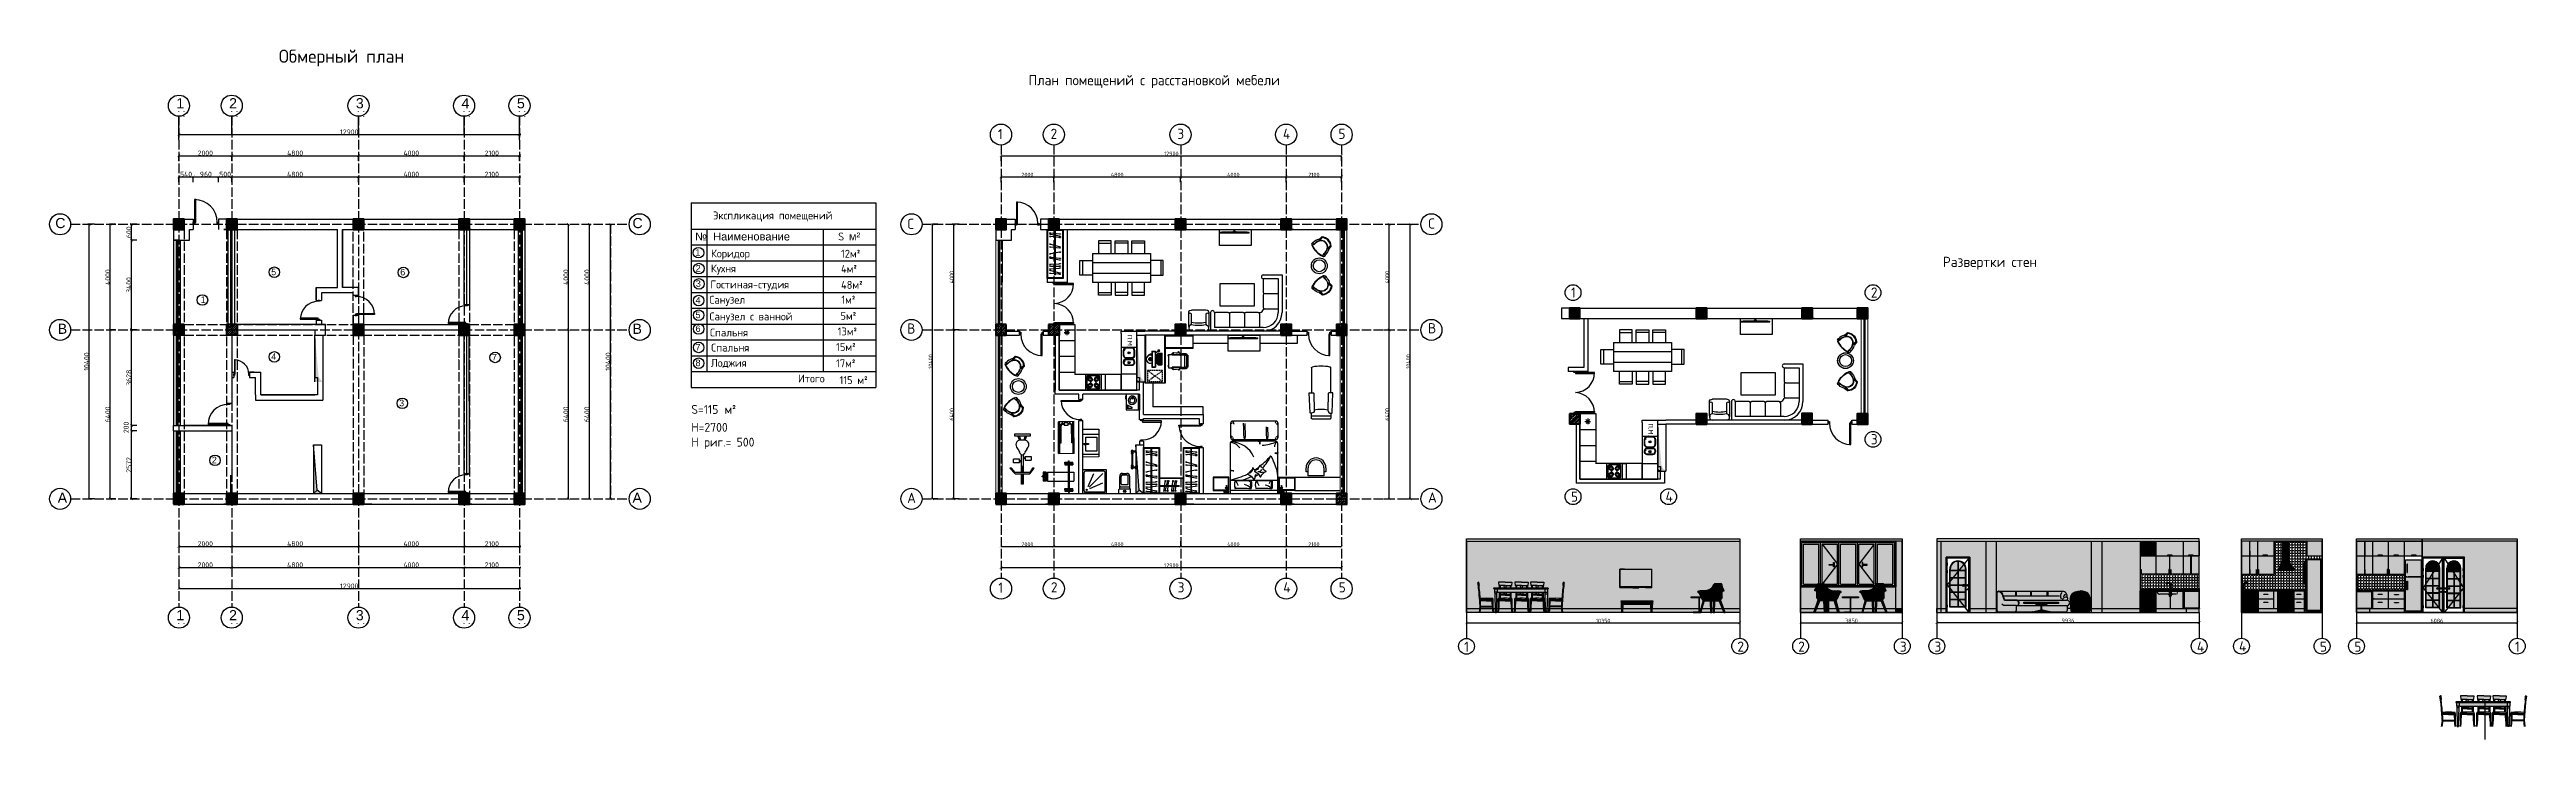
# Model space of a CAD drawing. Header units: millimetres. Extents: x -79936 to 190348, y -17907 to 78730.
# Drawn here: x -39426 to 54378, y -13168 to 12970 of the extents above; entities that cross this region are included whole.
import ezdxf

# ---------------------------------------------------------------- set-up
doc = ezdxf.new("R2010")
doc.units = ezdxf.units.MM
for name, pattern in [('ACAD_ISO02W100', [15, 12, -3]), ('GESTRICHELT', [0.75, 0.5, -0.25]), ('HIDDEN', [0.375, 0.25, -0.125])]:
    doc.linetypes.add(name, pattern=pattern)
for name, color, linetype in [('1', 7, 'Continuous'), ('135', 135, 'Continuous'), ('8', 8, 'Continuous'), ('A-Door', 150, 'Continuous'), ('Acessórios', 251, 'Continuous'), ('CYAN', 4, 'Continuous'), ('door', 7, 'Continuous'), ('dwgmodels.com', 250, 'Continuous'), ('Edges', 7, 'Continuous'), ('ELEC', 4, 'Continuous'), ('FIRNTUR', 171, 'Continuous'), ('freecads.com', 7, 'Continuous'), ('FUR', 42, 'Continuous'), ('furn', 251, 'Continuous'), ('furn section', 47, 'Continuous'), ('HA', 9, 'Continuous'), ('kapen', 25, 'Continuous'), ('KITSHEN', 44, 'Continuous'), ('mebel', 21, 'Continuous'), ('NET 01', 8, 'Continuous'), ('NOITHAT', 21, 'Continuous'), ('Plan 1', 7, 'Continuous'), ('Plan 2', 7, 'Continuous'), ('SKIRTING', 2, 'Continuous'), ('TEFRIŞ', 11, 'Continuous'), ('VATDUNG', 9, 'Continuous'), ('wood', 26, 'Continuous')]:
    doc.layers.add(name, color=color, linetype=linetype)
doc.styles.add('gost', font='GOST Common.ttf')
doc.styles.get("Standard").update_dxf_attribs({"font": 'arial.ttf'})
doc.dimstyles.new('Copy of GOST', dxfattribs={"dimtxt": 150, "dimasz": 100, "dimexe": 0.18, "dimexo": 0.06, "dimgap": 3, "dimtad": 1, "dimdec": 0, "dimzin": 0, "dimdsep": 46, "dimtxsty": 'gost', "dimblk": 'ARCHTICK', "dimcen": 0.09, "dimclrt": 256, "dimadec": 0, "dimazin": 0, "dimtfac": 1, "dimtdec": 0, "dimtofl": 0, "dimtmove": 0, "dimatfit": 3, "dimldrblk": 'ARCHTICK', "dimfxl": 200, "dimfxlon": 1, "dimtolj": 1, "dimtzin": 0, "dimarcsym": 0})
doc.dimstyles.new('GOST', dxfattribs={"dimtxt": 190, "dimasz": 100, "dimexe": 0.18, "dimexo": 0.06, "dimgap": 3, "dimtad": 1, "dimdec": 0, "dimzin": 0, "dimdsep": 46, "dimtxsty": 'gost', "dimblk": 'ARCHTICK', "dimcen": 0.09, "dimclrt": 256, "dimadec": 0, "dimazin": 0, "dimtfac": 1, "dimtdec": 0, "dimtofl": 0, "dimtmove": 0, "dimatfit": 3, "dimldrblk": 'ARCHTICK', "dimfxl": 200, "dimfxlon": 1, "dimtolj": 1, "dimtzin": 0, "dimarcsym": 0})
pattern_1 = [(44.99999999999999, (-56066.57250611376, -17052.95915478712), (-70.71067811865474, 70.71067811865477), []), (44.99999999999999, (-55995.86182811376, -17052.95915478712), (-70.71067811865474, 70.71067811865477), [125, -25, 0, -25])]

msp = doc.modelspace()

# ---------------------------------------------------------------- texts
at = {"color": 18, "true_color": 0x000000, "char_height": 300, "attachment_point": 1, "style": 'gost'}
for s, heights, insert in [('Кухня ', [727.1838598846841], (-14379.71191905579, 4826.509924232443)), ('Коридор ', [0], (-14372.90235218441, 5392.611567856053)), (' 12м²', [0], (-9633.668462242, 5384.178680436635)), (' 4м²', [0], (-9633.668462242, 4811.997673424259)), ('\\pt3900;Гостиная-студия ', [727.1838598846841], (-14394.69251668063, 4219.596357593029)), (' 48м²', [0], (-9633.668462242, 4202.46443296731)), ('Санузел ', [0], (-14439.22404692817, 3639.905713194232)), ('Санузел с ванной ', [0], (-14432.88809887425, 3008.055467435865)), ('\\pt2400;Спальня ', [0], (-14414.3700497307, 2398.48297761201)), ('Лоджия  ', [0], (-14379.35732997378, 1248.44145971613)), ('Спальня ', [0], (-14368.30180581403, 1826.862734114351))]:
    msp.add_mtext_dynamic_manual_height_columns(s, width=7892.756283542799, gutter_width=0.2796860999556477, heights=heights, dxfattribs=dict(at, insert=insert))
at = {"char_height": 300, "attachment_point": 1, "style": 'gost'}
for s, insert, width in [('5м²', (-9472.202985802724, 3026.393889279811), 668.2469304229196), ('1м²', (-9439.95377512084, 3642.106023893757), 638.5948158253752), ('13м²', (-9576.077504242654, 2439.591892223638), 883.3321964529332), ('15м²', (-9636.67103791528, 1851.15278739122), 883.3321964529332), ('17м²', (-9636.67103791528, 1231.850809244912), 883.3321964529332)]:
    msp.add_mtext(s, dxfattribs=dict(at, insert=insert, width=width))
at = {"color": 10}
note = msp.add_mtext_dynamic_manual_height_columns('S=115 ', width=1259.594436769378, gutter_width=1.767938568645771, heights=[335.9083280426966, 0], dxfattribs=dict(at, insert=(-15120.71234992466, -497.4856975744705), char_height=335.9083280426965, attachment_point=1, style='gost'))
for column, words in zip(note.columns.linked_columns, ['м²']):
    column.text = words
at = {"color": 10, "insert": (-15120.71234992466, -1175.867907538166), "char_height": 335.9083280426965, "attachment_point": 1, "style": 'gost'}
msp.add_mtext_dynamic_manual_height_columns('H=2700\\PH риг.= 500', width=3374.035406292882, gutter_width=1.767938568645771, heights=[0], dxfattribs=at)
at = {"layer": 'Plan 1', "style": 'gost'}
for s, width, gutter_width, insert, char_height, attachment_point in [('План помещений с расстановкой мебели ', 12549.72034368659, 0.5498211546055255, (-2346.555991256188, 12001.18792969965), 384.8748082238678, 1), ('1', 384.8748082238678, 0.5498211546055255, (-3509.168731482554, 9957.32018271817), 384.8748082238678, 1), ('2', 384.8748082238678, 0.5498211546055255, (-1515.647923242155, 9969.163654734795), 384.8748082238678, 1), ('3', 384.8748082238678, 0.5498211546055255, (3284.141701679822, 9969.163654735028), 384.8748082238678, 1), ('4', 384.8748082238678, 0.5498211546055255, (7284.141701679822, 9969.163654735028), 384.8748082238678, 1), ('5', 384.8748082238678, 0.5498211546055255, (9384.141701679822, 9969.163654735028), 384.8748082238678, 1), ('{\\fArial|b0|i0|c0|p34;C}', 384.8748082238678, 0.5498211546055255, (-39208.26293384761, 6197.635949848343), 384.8748082238678, 7), ('{\\fArial|b0|i0|c0|p34;C}', 384.8748082238678, 0.5498211546055255, (-17349.53016665915, 6197.635949848343), 384.8748082238678, 7), ('C', 384.8748082238678, 0.5498211546055255, (12778.68851843677, 6569.989502158198), 384.8748082238678, 1), ('C', 384.8748082238678, 0.5498211546055255, (-6946.174595443386, 6557.833556868318), 384.8748082238678, 1), ('Развертки стен', 12549.72034368659, 0.5498211546055255, (32273.17867312199, 5116.400407982682), 384.8748082238678, 1), ('\\pt231.70618;{\\fGOST Common|b0|i0|c238|p34;1}', 384.8748082238678, 0.5498211546055255, (18192.08502546561, 3956.094950472086), 384.8748082238678, 1), ('\\pt231.70618;{\\fGOST Common|b0|i0|c238|p34;2}', 384.8748082238678, 0.5498211546055255, (29550.40186782324, 3956.094950472086), 384.8748082238678, 1), ('{\\fArial|b0|i0|c0|p34;B}', 384.8748082238678, 0.5498211546055255, (-39116.99570103612, 2197.635949848343), 384.8748082238678, 7), ('{\\fArial|b0|i0|c0|p34;B}', 384.8748082238678, 0.5498211546055255, (-17349.53016665915, 2197.635949848343), 384.8748082238678, 7), ('B', 384.8748082238678, 0.5498211546055255, (-6946.174595443386, 2591.661602778542), 384.8748082238678, 1), ('B', 384.8748082238678, 0.5498211546055255, (12778.68851843677, 2603.817548068422), 384.8748082238678, 1), ('Итого', 5851.909594413795, 1, (-11074.3809987104, 655.6912552625945), 300, 1), ('\\pt231.70618;{\\fGOST Common|b0|i0|c238|p34;3}', 384.8748082238678, 0.5498211546055255, (29550.40186782324, -1601.890285190871), 384.8748082238678, 1), ('{\\fArial|b0|i0|c238|p34;A}', 384.8748082238678, 0.5498211546055255, (-39116.99570103612, -4202.364050151657), 384.8748082238678, 7), ('{\\fArial|b0|i0|c238|p34;A}', 384.8748082238678, 0.5498211546055255, (-17349.53016665915, -4202.364050151657), 384.8748082238678, 7), ('A', 384.8748082238678, 0.5498211546055255, (-6946.174595443386, -3821.681394705367), 384.8748082238678, 1), ('A', 384.8748082238678, 0.5498211546055255, (12778.68851843677, -3809.525449415487), 384.8748082238678, 1), ('\\pt231.70618;5', 384.8748082238678, 0.5498211546055255, (18192.08502546561, -3777.065654683632), 384.8748082238678, 1), ('\\pt231.70618;4', 384.8748082238678, 0.5498211546055255, (21771.31516850824, -3777.065654683632), 384.8748082238678, 1), ('1', 384.8748082238678, 0.5498211546055255, (-3496.970805423189, -7223.194713692581), 384.8748082238678, 1), ('2', 384.8748082238678, 0.5498211546055255, (-1503.44999718279, -7211.351241675955), 384.8748082238678, 1), ('3', 384.8748082238678, 0.5498211546055255, (3296.339627739188, -7211.351241675722), 384.8748082238678, 1), ('4', 384.8748082238678, 0.5498211546055255, (7296.339627739188, -7211.351241675722), 384.8748082238678, 1), ('5', 384.8748082238678, 0.5498211546055255, (9396.339627739188, -7211.351241675722), 384.8748082238678, 1)]:
    msp.add_mtext_dynamic_manual_height_columns(s, width=width, gutter_width=gutter_width, heights=[0], dxfattribs=dict(at, insert=insert, char_height=char_height, attachment_point=attachment_point))
at = {"layer": 'Plan 1', "char_height": 384.8748082238678, "attachment_point": 1}
for s, insert in [('1', (-34625.06288011532, 11126.57924429939)), ('2', (-32625.06288011681, 11126.75924429921)), ('3', (-27825.27325519529, 11126.75924429944)), ('4', (-23825.27325519529, 11126.75924429944)), ('5', (-21725.27325519529, 11126.75924429944)), ('1', (-34625.06288011532, -8267.163854187696)), ('2', (-32625.06288011681, -8266.983854187878)), ('3', (-27825.27325519529, -8266.983854187703)), ('4', (-23825.27325519529, -8266.983854187703)), ('5', (-21725.27325519529, -8266.983854187703))]:
    msp.add_mtext_dynamic_manual_height_columns(s, width=384.8748082238678, gutter_width=0.5498211546055255, heights=[0], dxfattribs=dict(at, insert=insert))
at = {"layer": 'Plan 1', "color": 253, "char_height": 174.4748795833191, "attachment_point": 1, "rotation": 270, "style": 'gost'}
for insert in [(1572.838298891817, 2163.838386861557), (21298.85144718809, -1193.99450918928)]:
    msp.add_mtext_dynamic_manual_height_columns('П.М.', width=5689.151118707228, gutter_width=0.2492498279761702, heights=[0], dxfattribs=dict(at, insert=insert))
at = {"layer": 'Plan 1', "color": 7, "char_height": 384.8748082238678, "attachment_point": 1, "style": 'gost'}
for s, insert in [('\\pt231.70618;{\\fGOST Common|b0|i0|c238|p34;1}', (14144.12400962599, -9466.956123884844)), ('\\pt231.70618;{\\fGOST Common|b0|i0|c238|p34;2}', (24494.12400962599, -9458.584618904239)), ('\\pt231.70618;{\\fGOST Common|b0|i0|c238|p34;2}', (26799.30897362239, -9458.764618904406)), ('\\pt231.70618;{\\fGOST Common|b0|i0|c238|p34;3}', (30649.30897362239, -9458.764618904406)), ('\\pt231.70618;{\\fGOST Common|b0|i0|c238|p34;3}', (31955.8652050473, -9458.584618904297)), ('\\pt231.70618;{\\fGOST Common|b0|i0|c238|p34;4}', (41898.21397058424, -9458.742578537847)), ('\\pt231.70618;{\\fGOST Common|b0|i0|c238|p34;4}', (43492.01668679988, -9443.893816628206)), ('\\pt231.70618;{\\fGOST Common|b0|i0|c238|p34;5}', (46553.80690948007, -9458.742578537847)), ('\\pt231.70618;{\\fGOST Common|b0|i0|c238|p34;5}', (47858.49767090037, -9458.742578537847)), ('\\pt231.70618;{\\fGOST Common|b0|i0|c238|p34;1}', (53938.14890535973, -9458.584618904417))]:
    msp.add_mtext_dynamic_manual_height_columns(s, width=384.8748082238678, gutter_width=0.5498211546055255, heights=[0], dxfattribs=dict(at, insert=insert))
at = {"layer": 'Plan 2', "attachment_point": 1, "style": 'gost'}
for s, width, insert, char_height in [('Обмерный план', 5851.909594413795, (-30739.24078801513, 12966.42131529551), 500), ('Экспликация помещений', 5851.909594413795, (-14299.84024175548, 6835.079357437389), 300), ('115{\\fGOST Common|b0|i0|c238|p34; }м²', 1318.841253310908, (-9507.89249972906, 595.4627296619074), 300)]:
    msp.add_mtext_dynamic_manual_height_columns(s, width=width, gutter_width=1, heights=[0], dxfattribs=dict(at, insert=insert, char_height=char_height))
at = {"layer": 'Plan 2', "attachment_point": 1}
for s, width, gutter_width, insert, char_height in [('№', 5851.909594413795, 1, (-14978.15722808527, 6037.84517432069), 300), ('Наименование', 5851.909594413795, 1, (-14293.58050446416, 6035.932943030442), 300), ('{\\fGOST Common|b0|i0|c238|p34;S }м²', 843.3115715510212, 1, (-9558.953278009023, 6035.932943030442), 300), ('1', 245.4122714117358, 0.8180409047057858, (-14968.18987669941, 5406.137338097156), 245.4122714117358), ('2', 245.4122714117358, 0.8180409047057858, (-14955.71313287635, 4804.337859848987), 245.4122714117358), ('5', 245.4122714117358, 0.8180409047057858, (-31031.40111468144, 4666.402379099578), 245.4122714117358), ('6', 245.4122714117358, 0.8180409047057858, (-26145.14014030469, 4659.615155224696), 245.4122714117358), ('3', 245.4122714117358, 0.8180409047057858, (-14950.09192472158, 4225.01043173136), 245.4122714117358), ('1', 245.4122714117358, 0.8180409047057858, (-33703.39288884233, 3615.627073805321), 245.4122714117358), ('4', 245.4122714117358, 0.8180409047057858, (-14961.21998509369, 3593.139782338178), 245.4122714117358), ('5', 245.4122714117358, 0.8180409047057858, (-14961.21998509369, 3038.861042739423), 245.4122714117358), ('6', 245.4122714117358, 0.8180409047057858, (-14961.21998509369, 2517.186900909765), 245.4122714117358), ('4', 245.4122714117358, 0.8180409047057858, (-31031.40111468144, 1459.502640355851), 245.4122714117358), ('7', 245.4122714117358, 0.8180409047057858, (-22671.1221137931, 1439.969677285182), 245.4122714117358), ('8', 245.4122714117358, 0.8180409047057858, (-14961.21998509369, 1220.291906023172), 245.4122714117358), ('7', 245.4122714117358, 0.8180409047057858, (-14961.21998509369, 1818.17970514467), 245.4122714117358), ('3', 245.4122714117358, 0.8180409047057858, (-26185.82344948404, -299.5092651050581), 245.4122714117358), ('2', 245.4122714117358, 0.8180409047057858, (-33280.28124851215, -2459.862413622432), 245.4122714117358)]:
    msp.add_mtext_dynamic_manual_height_columns(s, width=width, gutter_width=gutter_width, heights=[0], dxfattribs=dict(at, insert=insert, char_height=char_height))

# ---------------------------------------------------------------- blocks, each defined once
blk = doc.blocks.new('_ArchTick')
at = {"color": 0, "linetype": 'ByBlock', "const_width": 0.15}
blk.add_lwpolyline([(-0.5, -0.5), (0.5, 0.5)], dxfattribs=at)
blk = doc.blocks.new('*D209')
at = {"color": 0, "lineweight": -2, "transparency": 16777216}
for p, q in [((-34525.56995627435, 7948.073868396037), (-34525.56995627435, 8148.253868396037)), ((-34525.56995627435, 8148.073868396037), (-33985.56992980911, 8148.073868396037)), ((-33985.56992980911, 7948.073868396037), (-33985.56992980911, 8148.253868396037))]:
    blk.add_line(p, q, dxfattribs=at)
at = {"layer": 'Defpoints', "color": 0, "lineweight": 30, "transparency": 16777216}
for p in [(-33985.56992980911, 8148.073868396037), (-34525.56995627435, 6348.073868396037), (-33985.56992980911, 6416.529244164398)]:
    blk.add_point(p, dxfattribs=at)
at = {"color": 0, "lineweight": -2, "transparency": 16777216, "xscale": 100, "yscale": 100, "zscale": 100, "rotation": 180}
blk.add_blockref('_ArchTick', (-34525.56995627435, 8148.073868396037), dxfattribs=at)
at = {"color": 0, "lineweight": -2, "transparency": 16777216, "xscale": 100, "yscale": 100, "zscale": 100}
blk.add_blockref('_ArchTick', (-33985.56992980911, 8148.073868396037), dxfattribs=at)
at = {"transparency": 16777216, "insert": (-34255.56994304173, 8246.073868396037), "char_height": 190, "attachment_point": 5, "style": 'gost'}
blk.add_mtext('\\A1;540', dxfattribs=at)
blk = doc.blocks.new('*D210')
at = {"color": 0, "lineweight": -2, "transparency": 16777216}
for p, q in [((-33985.56992980631, 7948.073868396368), (-33985.56992980631, 8148.253868396368)), ((-33985.56992980631, 8148.073868396368), (-33025.56995627159, 8148.073868396368)), ((-33025.56995627159, 7948.073868396368), (-33025.56995627159, 8148.253868396368))]:
    blk.add_line(p, q, dxfattribs=at)
at = {"layer": 'Defpoints', "color": 0, "lineweight": 30, "transparency": 16777216}
for p in [(-33025.56995627159, 8148.073868396368), (-33985.56992980631, 6416.529244164729), (-33025.56995627159, 6548.073868396368)]:
    blk.add_point(p, dxfattribs=at)
at = {"color": 0, "lineweight": -2, "transparency": 16777216, "xscale": 100, "yscale": 100, "zscale": 100, "rotation": 180}
blk.add_blockref('_ArchTick', (-33985.56992980631, 8148.073868396368), dxfattribs=at)
at = {"color": 0, "lineweight": -2, "transparency": 16777216, "xscale": 100, "yscale": 100, "zscale": 100}
blk.add_blockref('_ArchTick', (-33025.56995627159, 8148.073868396368), dxfattribs=at)
at = {"transparency": 16777216, "insert": (-33505.56994303895, 8246.073868396368), "char_height": 190, "attachment_point": 5, "style": 'gost'}
blk.add_mtext('\\A1;960', dxfattribs=at)
blk = doc.blocks.new('*D211')
at = {"color": 0, "lineweight": -2, "transparency": 16777216}
for p, q in [((-33025.56995627284, 7948.073868392268), (-33025.56995627284, 8148.253868392268)), ((-33025.56995627284, 8148.073868392268), (-32525.56995627237, 8148.073868392268)), ((-32525.56995627237, 7948.073868392268), (-32525.56995627237, 8148.253868392268))]:
    blk.add_line(p, q, dxfattribs=at)
at = {"layer": 'Defpoints', "color": 0, "lineweight": 30, "transparency": 16777216}
for p in [(-32525.56995627237, 8148.073868392268), (-33025.56995627284, 6548.073868392268), (-32525.56995627237, 6348.073868392094)]:
    blk.add_point(p, dxfattribs=at)
at = {"color": 0, "lineweight": -2, "transparency": 16777216, "xscale": 100, "yscale": 100, "zscale": 100, "rotation": 180}
blk.add_blockref('_ArchTick', (-33025.56995627284, 8148.073868392268), dxfattribs=at)
at = {"color": 0, "lineweight": -2, "transparency": 16777216, "xscale": 100, "yscale": 100, "zscale": 100}
blk.add_blockref('_ArchTick', (-32525.56995627237, 8148.073868392268), dxfattribs=at)
at = {"transparency": 16777216, "insert": (-32775.56995627261, 8246.073868392268), "char_height": 190, "attachment_point": 5, "style": 'gost'}
blk.add_mtext('\\A1;500', dxfattribs=at)
blk = doc.blocks.new('*D212')
at = {"color": 0, "lineweight": -2, "transparency": 16777216}
for p, q in [((-32525.56995627386, 7948.073868396081), (-32525.56995627386, 8148.253868396081)), ((-32525.56995627386, 8148.073868396081), (-27725.78033135238, 8148.073868396081)), ((-27725.78033135238, 7948.073868396081), (-27725.78033135238, 8148.253868396081))]:
    blk.add_line(p, q, dxfattribs=at)
at = {"layer": 'Defpoints', "color": 0, "lineweight": 30, "transparency": 16777216}
for p in [(-27725.78033135238, 8148.073868396081), (-32525.56995627386, 6348.073868395848), (-27725.78033135238, 6348.073868396081)]:
    blk.add_point(p, dxfattribs=at)
at = {"color": 0, "lineweight": -2, "transparency": 16777216, "xscale": 100, "yscale": 100, "zscale": 100, "rotation": 180}
blk.add_blockref('_ArchTick', (-32525.56995627386, 8148.073868396081), dxfattribs=at)
at = {"color": 0, "lineweight": -2, "transparency": 16777216, "xscale": 100, "yscale": 100, "zscale": 100}
blk.add_blockref('_ArchTick', (-27725.78033135238, 8148.073868396081), dxfattribs=at)
at = {"transparency": 16777216, "insert": (-30125.67514381312, 8246.07386839608), "char_height": 190, "attachment_point": 5, "style": 'gost'}
blk.add_mtext('\\A1;4800', dxfattribs=at)
blk = doc.blocks.new('*D213')
at = {"color": 0, "lineweight": -2, "transparency": 16777216}
for p, q in [((-27725.78033135281, 7948.073868396408), (-27725.78033135281, 8148.253868396409)), ((-27725.78033135281, 8148.073868396408), (-23725.78033135281, 8148.073868396408)), ((-23725.78033135281, 7948.073868396408), (-23725.78033135281, 8148.253868396409))]:
    blk.add_line(p, q, dxfattribs=at)
at = {"layer": 'Defpoints', "color": 0, "lineweight": 30, "transparency": 16777216}
for p in [(-23725.78033135281, 8148.073868396408), (-27725.78033135281, 6348.073868396408), (-23725.78033135281, 6348.073868396408)]:
    blk.add_point(p, dxfattribs=at)
at = {"color": 0, "lineweight": -2, "transparency": 16777216, "xscale": 100, "yscale": 100, "zscale": 100, "rotation": 180}
blk.add_blockref('_ArchTick', (-27725.78033135281, 8148.073868396408), dxfattribs=at)
at = {"color": 0, "lineweight": -2, "transparency": 16777216, "xscale": 100, "yscale": 100, "zscale": 100}
blk.add_blockref('_ArchTick', (-23725.78033135281, 8148.073868396408), dxfattribs=at)
at = {"transparency": 16777216, "insert": (-25725.78033135281, 8246.073868396408), "char_height": 190, "attachment_point": 5, "style": 'gost'}
blk.add_mtext('\\A1;4000', dxfattribs=at)
blk = doc.blocks.new('*D214')
at = {"color": 0, "lineweight": -2, "transparency": 16777216}
for p, q in [((-23725.78033135238, 7948.073868396037), (-23725.78033135238, 8148.253868396037)), ((-23725.78033135238, 8148.073868396037), (-21625.78033135238, 8148.073868396037)), ((-21625.78033135238, 7948.073868396037), (-21625.78033135238, 8148.253868396037))]:
    blk.add_line(p, q, dxfattribs=at)
at = {"layer": 'Defpoints', "color": 0, "lineweight": 30, "transparency": 16777216}
for p in [(-21625.78033135238, 8148.073868396037), (-23725.78033135238, 6348.073868396037), (-21625.78033135238, 6348.073868396037)]:
    blk.add_point(p, dxfattribs=at)
at = {"color": 0, "lineweight": -2, "transparency": 16777216, "xscale": 100, "yscale": 100, "zscale": 100, "rotation": 180}
blk.add_blockref('_ArchTick', (-23725.78033135238, 8148.073868396037), dxfattribs=at)
at = {"color": 0, "lineweight": -2, "transparency": 16777216, "xscale": 100, "yscale": 100, "zscale": 100}
blk.add_blockref('_ArchTick', (-21625.78033135238, 8148.073868396037), dxfattribs=at)
at = {"transparency": 16777216, "insert": (-22675.78033135238, 8246.073868396037), "char_height": 190, "attachment_point": 5, "style": 'gost'}
blk.add_mtext('\\A1;2100', dxfattribs=at)
blk = doc.blocks.new('*D194')
at = {"color": 0, "lineweight": -2, "transparency": 16777216}
for p, q in [((-34525.56995627156, 8748.07386839635), (-34525.56995627156, 8948.25386839635)), ((-34525.56995627156, 8948.07386839635), (-32525.56995627109, 8948.07386839635)), ((-32525.56995627109, 8748.07386839635), (-32525.56995627109, 8948.25386839635))]:
    blk.add_line(p, q, dxfattribs=at)
at = {"layer": 'Defpoints', "color": 0, "lineweight": 30, "transparency": 16777216}
for p in [(-32525.56995627109, 8948.07386839635), (-34525.56995627156, 6348.07386839635), (-32525.56995627109, 6348.073868396175)]:
    blk.add_point(p, dxfattribs=at)
at = {"color": 0, "lineweight": -2, "transparency": 16777216, "xscale": 100, "yscale": 100, "zscale": 100, "rotation": 180}
blk.add_blockref('_ArchTick', (-34525.56995627156, 8948.07386839635), dxfattribs=at)
at = {"color": 0, "lineweight": -2, "transparency": 16777216, "xscale": 100, "yscale": 100, "zscale": 100}
blk.add_blockref('_ArchTick', (-32525.56995627109, 8948.07386839635), dxfattribs=at)
at = {"transparency": 16777216, "insert": (-33525.56995627133, 9046.07386839635), "char_height": 190, "attachment_point": 5, "style": 'gost'}
blk.add_mtext('\\A1;2000', dxfattribs=at)
blk = doc.blocks.new('*D195')
at = {"color": 0, "lineweight": -2, "transparency": 16777216}
for p, q in [((-32525.56995627109, 8748.07386839635), (-32525.56995627109, 8948.25386839635)), ((-32525.56995627109, 8948.07386839635), (-27725.78033134958, 8948.07386839635)), ((-27725.78033134958, 8748.07386839635), (-27725.78033134958, 8948.25386839635))]:
    blk.add_line(p, q, dxfattribs=at)
at = {"layer": 'Defpoints', "color": 0, "lineweight": 30, "transparency": 16777216}
for p in [(-27725.78033134958, 8948.07386839635), (-32525.56995627109, 6348.073868396175), (-27725.78033134958, 6348.07386839635)]:
    blk.add_point(p, dxfattribs=at)
at = {"color": 0, "lineweight": -2, "transparency": 16777216, "xscale": 100, "yscale": 100, "zscale": 100, "rotation": 180}
blk.add_blockref('_ArchTick', (-32525.56995627109, 8948.07386839635), dxfattribs=at)
at = {"color": 0, "lineweight": -2, "transparency": 16777216, "xscale": 100, "yscale": 100, "zscale": 100}
blk.add_blockref('_ArchTick', (-27725.78033134958, 8948.07386839635), dxfattribs=at)
at = {"transparency": 16777216, "insert": (-30125.67514381034, 9046.07386839635), "char_height": 190, "attachment_point": 5, "style": 'gost'}
blk.add_mtext('\\A1;4800', dxfattribs=at)
blk = doc.blocks.new('*D196')
at = {"color": 0, "lineweight": -2, "transparency": 16777216}
for p, q in [((-27725.78033134958, 8748.07386839635), (-27725.78033134958, 8948.25386839635)), ((-27725.78033134958, 8948.07386839635), (-23725.78033134958, 8948.07386839635)), ((-23725.78033134958, 8748.07386839635), (-23725.78033134958, 8948.25386839635))]:
    blk.add_line(p, q, dxfattribs=at)
at = {"layer": 'Defpoints', "color": 0, "lineweight": 30, "transparency": 16777216}
for p in [(-23725.78033134958, 8948.07386839635), (-27725.78033134958, 6348.07386839635), (-23725.78033134958, 6348.07386839635)]:
    blk.add_point(p, dxfattribs=at)
at = {"color": 0, "lineweight": -2, "transparency": 16777216, "xscale": 100, "yscale": 100, "zscale": 100, "rotation": 180}
blk.add_blockref('_ArchTick', (-27725.78033134958, 8948.07386839635), dxfattribs=at)
at = {"color": 0, "lineweight": -2, "transparency": 16777216, "xscale": 100, "yscale": 100, "zscale": 100}
blk.add_blockref('_ArchTick', (-23725.78033134958, 8948.07386839635), dxfattribs=at)
at = {"transparency": 16777216, "insert": (-25725.78033134958, 9046.07386839635), "char_height": 190, "attachment_point": 5, "style": 'gost'}
blk.add_mtext('\\A1;4000', dxfattribs=at)
blk = doc.blocks.new('*D197')
at = {"color": 0, "lineweight": -2, "transparency": 16777216}
for p, q in [((-23725.78033134958, 8748.07386839635), (-23725.78033134958, 8948.25386839635)), ((-23725.78033134958, 8948.07386839635), (-21625.78033134958, 8948.07386839635)), ((-21625.78033134958, 8748.07386839635), (-21625.78033134958, 8948.25386839635))]:
    blk.add_line(p, q, dxfattribs=at)
at = {"layer": 'Defpoints', "color": 0, "lineweight": 30, "transparency": 16777216}
for p in [(-21625.78033134958, 8948.07386839635), (-23725.78033134958, 6348.07386839635), (-21625.78033134958, 6348.07386839635)]:
    blk.add_point(p, dxfattribs=at)
at = {"color": 0, "lineweight": -2, "transparency": 16777216, "xscale": 100, "yscale": 100, "zscale": 100, "rotation": 180}
blk.add_blockref('_ArchTick', (-23725.78033134958, 8948.07386839635), dxfattribs=at)
at = {"color": 0, "lineweight": -2, "transparency": 16777216, "xscale": 100, "yscale": 100, "zscale": 100}
blk.add_blockref('_ArchTick', (-21625.78033134958, 8948.07386839635), dxfattribs=at)
at = {"transparency": 16777216, "insert": (-22675.78033134958, 9046.07386839635), "char_height": 190, "attachment_point": 5, "style": 'gost'}
blk.add_mtext('\\A1;2100', dxfattribs=at)
blk = doc.blocks.new('*D198')
at = {"color": 0, "lineweight": -2, "transparency": 16777216}
for p, q in [((-34525.56995627156, 9548.07386839635), (-34525.56995627156, 9748.25386839635)), ((-34525.56995627156, 9748.07386839635), (-21625.78033134958, 9748.07386839635)), ((-21625.78033134958, 9548.07386839635), (-21625.78033134958, 9748.25386839635))]:
    blk.add_line(p, q, dxfattribs=at)
at = {"layer": 'Defpoints', "color": 0, "lineweight": 30, "transparency": 16777216}
for p in [(-21625.78033134958, 9748.07386839635), (-34525.56995627156, 6348.07386839635), (-21625.78033134958, 6348.07386839635)]:
    blk.add_point(p, dxfattribs=at)
at = {"color": 0, "lineweight": -2, "transparency": 16777216, "xscale": 100, "yscale": 100, "zscale": 100, "rotation": 180}
blk.add_blockref('_ArchTick', (-34525.56995627156, 9748.07386839635), dxfattribs=at)
at = {"color": 0, "lineweight": -2, "transparency": 16777216, "xscale": 100, "yscale": 100, "zscale": 100}
blk.add_blockref('_ArchTick', (-21625.78033134958, 9748.07386839635), dxfattribs=at)
at = {"transparency": 16777216, "insert": (-28075.67514381057, 9846.07386839635), "char_height": 190, "attachment_point": 5, "style": 'gost'}
blk.add_mtext('\\A1;12900', dxfattribs=at)
blk = doc.blocks.new('*D215')
at = {"color": 0, "lineweight": -2, "transparency": 16777216}
for p, q in [((-36125.56995627143, -1479.554318597184), (-36325.74995627143, -1479.554318597184)), ((-36325.56995627143, -4051.926131603652), (-36325.56995627143, -1479.554318597184)), ((-36125.56995627143, -4051.926131603652), (-36325.74995627143, -4051.926131603652))]:
    blk.add_line(p, q, dxfattribs=at)
at = {"layer": 'Defpoints', "color": 0, "lineweight": 30, "transparency": 16777216}
for p in [(-36325.56995627143, -1479.554318597184), (-34475.56995627903, -1479.554318597184), (-34525.56995627157, -4051.926131603652)]:
    blk.add_point(p, dxfattribs=at)
at = {"color": 0, "lineweight": -2, "transparency": 16777216, "xscale": 100, "yscale": 100, "zscale": 100}
for p, rotation in [((-36325.56995627143, -1479.554318597184), 90), ((-36325.56995627143, -4051.926131603652), 270)]:
    blk.add_blockref('_ArchTick', p, dxfattribs=dict(at, rotation=rotation))
at = {"transparency": 16777216, "insert": (-36423.56995627142, -2765.740225100407), "char_height": 190, "attachment_point": 5, "rotation": 90, "style": 'gost'}
blk.add_mtext('\\A1;2572', dxfattribs=at)
blk = doc.blocks.new('*D199')
at = {"color": 0, "lineweight": -2, "transparency": 16777216}
for p, q in [((-36125.56995627128, -1279.554318587114), (-36325.74995627128, -1279.554318587114)), ((-36125.56995627128, -1479.554318597184), (-36325.74995627128, -1479.554318597184)), ((-36325.56995627128, -1479.554318597184), (-36325.56995627128, -1279.554318587114))]:
    blk.add_line(p, q, dxfattribs=at)
at = {"layer": 'Defpoints', "color": 0, "lineweight": 30, "transparency": 16777216}
for p in [(-36325.56995627128, -1279.554318587114), (-34475.56995627157, -1279.554318587114), (-34475.56995627903, -1479.554318597184)]:
    blk.add_point(p, dxfattribs=at)
at = {"color": 0, "lineweight": -2, "transparency": 16777216, "xscale": 100, "yscale": 100, "zscale": 100}
for p, rotation in [((-36325.56995627128, -1279.554318587114), 90), ((-36325.56995627128, -1479.554318597184), 270)]:
    blk.add_blockref('_ArchTick', p, dxfattribs=dict(at, rotation=rotation))
at = {"transparency": 16777216, "insert": (-36523.56995627128, -1346.554318592139), "char_height": 190, "attachment_point": 5, "rotation": 90, "style": 'gost'}
blk.add_mtext('\\A1;200', dxfattribs=at)
blk = doc.blocks.new('*D200')
at = {"color": 0, "lineweight": -2, "transparency": 16777216}
for p, q in [((-36125.56995627117, 6348.073868396353), (-36325.74995627117, 6348.073868396353)), ((-36125.56995627117, 5748.073868396351), (-36325.74995627117, 5748.073868396351)), ((-36325.56995627117, 5748.073868396351), (-36325.56995627117, 6348.073868396353))]:
    blk.add_line(p, q, dxfattribs=at)
at = {"layer": 'Defpoints', "color": 0, "lineweight": 30, "transparency": 16777216}
for p in [(-36325.56995627117, 6348.073868396353), (-34725.56995627157, 5748.073868396352), (-34525.56995627157, 6348.073868396354)]:
    blk.add_point(p, dxfattribs=at)
at = {"color": 0, "lineweight": -2, "transparency": 16777216, "xscale": 100, "yscale": 100, "zscale": 100}
for p, rotation in [((-36325.56995627117, 6348.073868396353), 90), ((-36325.56995627117, 5748.073868396351), 270)]:
    blk.add_blockref('_ArchTick', p, dxfattribs=dict(at, rotation=rotation))
at = {"transparency": 16777216, "insert": (-36423.56995627116, 6048.073868396361), "char_height": 190, "attachment_point": 5, "rotation": 90, "style": 'gost'}
blk.add_mtext('\\A1;600', dxfattribs=at)
blk = doc.blocks.new('*D201')
at = {"color": 0, "lineweight": -2, "transparency": 16777216}
for p, q in [((-37725.56995627137, 6348.073868396353), (-37925.74995627137, 6348.073868396353)), ((-37925.56995627137, -4051.926131603653), (-37925.56995627137, 6348.073868396353)), ((-37725.56995627137, -4051.926131603652), (-37925.74995627137, -4051.926131603653))]:
    blk.add_line(p, q, dxfattribs=at)
at = {"layer": 'Defpoints', "color": 0, "lineweight": 30, "transparency": 16777216}
for p in [(-37925.56995627137, 6348.073868396353), (-34525.56995627157, 6348.073868396354), (-34525.56995627157, -4051.926131603652)]:
    blk.add_point(p, dxfattribs=at)
at = {"color": 0, "lineweight": -2, "transparency": 16777216, "xscale": 100, "yscale": 100, "zscale": 100}
for p, rotation in [((-37925.56995627137, 6348.073868396353), 90), ((-37925.56995627137, -4051.926131603653), 270)]:
    blk.add_blockref('_ArchTick', p, dxfattribs=dict(at, rotation=rotation))
at = {"transparency": 16777216, "insert": (-38023.56995627136, 1148.07386839636), "char_height": 190, "attachment_point": 5, "rotation": 90, "style": 'gost'}
blk.add_mtext('\\A1;10400', dxfattribs=at)
blk = doc.blocks.new('*D202')
at = {"color": 0, "lineweight": -2, "transparency": 16777216}
for p, q in [((-36925.56995627137, 2348.07386839635), (-37125.74995627137, 2348.07386839635)), ((-37125.56995627137, -4051.926131603652), (-37125.56995627137, 2348.07386839635)), ((-36925.56995627137, -4051.926131603652), (-37125.74995627137, -4051.926131603652))]:
    blk.add_line(p, q, dxfattribs=at)
at = {"layer": 'Defpoints', "color": 0, "lineweight": 30, "transparency": 16777216}
for p in [(-37125.56995627137, 2348.07386839635), (-34525.56995627157, 2348.073868396351), (-34525.56995627157, -4051.926131603652)]:
    blk.add_point(p, dxfattribs=at)
at = {"color": 0, "lineweight": -2, "transparency": 16777216, "xscale": 100, "yscale": 100, "zscale": 100}
for p, rotation in [((-37125.56995627137, 2348.07386839635), 90), ((-37125.56995627137, -4051.926131603652), 270)]:
    blk.add_blockref('_ArchTick', p, dxfattribs=dict(at, rotation=rotation))
at = {"transparency": 16777216, "insert": (-37223.56995627136, -851.9261316036402), "char_height": 190, "attachment_point": 5, "rotation": 90, "style": 'gost'}
blk.add_mtext('\\A1;6400', dxfattribs=at)
blk = doc.blocks.new('*D203')
at = {"color": 0, "lineweight": -2, "transparency": 16777216}
for p, q in [((-36925.56995627134, 6348.073868396353), (-37125.74995627134, 6348.073868396353)), ((-37125.56995627134, 2348.07386839635), (-37125.56995627134, 6348.073868396353)), ((-36925.56995627134, 2348.07386839635), (-37125.74995627134, 2348.07386839635))]:
    blk.add_line(p, q, dxfattribs=at)
at = {"layer": 'Defpoints', "color": 0, "lineweight": 30, "transparency": 16777216}
for p in [(-37125.56995627134, 6348.073868396353), (-34525.56995627157, 6348.073868396354), (-34525.56995627157, 2348.073868396351)]:
    blk.add_point(p, dxfattribs=at)
at = {"color": 0, "lineweight": -2, "transparency": 16777216, "xscale": 100, "yscale": 100, "zscale": 100}
for p, rotation in [((-37125.56995627134, 6348.073868396353), 90), ((-37125.56995627134, 2348.07386839635), 270)]:
    blk.add_blockref('_ArchTick', p, dxfattribs=dict(at, rotation=rotation))
at = {"transparency": 16777216, "insert": (-37223.56995627133, 4348.073868396362), "char_height": 190, "attachment_point": 5, "rotation": 90, "style": 'gost'}
blk.add_mtext('\\A1;4000', dxfattribs=at)
blk = doc.blocks.new('*D216')
at = {"color": 0, "lineweight": -2, "transparency": 16777216}
for p, q in [((-34525.56995627156, -5651.92613160365), (-34525.56995627156, -5852.10613160365)), ((-34525.56995627156, -5851.92613160365), (-32525.5699562729, -5851.92613160365)), ((-32525.5699562729, -5651.92613160365), (-32525.5699562729, -5852.10613160365))]:
    blk.add_line(p, q, dxfattribs=at)
at = {"layer": 'Defpoints', "color": 0, "lineweight": 30, "transparency": 16777216}
for p in [(-34525.56995627156, -4051.92613160365), (-32525.5699562729, -4051.926131604465), (-32525.5699562729, -5851.92613160365)]:
    blk.add_point(p, dxfattribs=at)
at = {"color": 0, "lineweight": -2, "transparency": 16777216, "xscale": 100, "yscale": 100, "zscale": 100, "rotation": 180}
blk.add_blockref('_ArchTick', (-34525.56995627156, -5851.92613160365), dxfattribs=at)
at = {"color": 0, "lineweight": -2, "transparency": 16777216, "xscale": 100, "yscale": 100, "zscale": 100}
blk.add_blockref('_ArchTick', (-32525.5699562729, -5851.92613160365), dxfattribs=at)
at = {"transparency": 16777216, "insert": (-33525.56995627223, -5753.92613160365), "char_height": 190, "attachment_point": 5, "style": 'gost'}
blk.add_mtext('\\A1;2000', dxfattribs=at)
blk = doc.blocks.new('*D217')
at = {"color": 0, "lineweight": -2, "transparency": 16777216}
for p, q in [((-32525.56995627287, -5651.926131603956), (-32525.56995627287, -5852.106131603956)), ((-32525.56995627287, -5851.926131603956), (-27725.78033135235, -5851.926131603956)), ((-27725.78033135235, -5651.926131603956), (-27725.78033135235, -5852.106131603956))]:
    blk.add_line(p, q, dxfattribs=at)
at = {"layer": 'Defpoints', "color": 0, "lineweight": 30, "transparency": 16777216}
for p in [(-32525.56995627287, -4051.926131604479), (-27725.78033135235, -4051.926131604421), (-27725.78033135235, -5851.926131603956)]:
    blk.add_point(p, dxfattribs=at)
at = {"color": 0, "lineweight": -2, "transparency": 16777216, "xscale": 100, "yscale": 100, "zscale": 100, "rotation": 180}
blk.add_blockref('_ArchTick', (-32525.56995627287, -5851.926131603956), dxfattribs=at)
at = {"color": 0, "lineweight": -2, "transparency": 16777216, "xscale": 100, "yscale": 100, "zscale": 100}
blk.add_blockref('_ArchTick', (-27725.78033135235, -5851.926131603956), dxfattribs=at)
at = {"transparency": 16777216, "insert": (-30125.67514381261, -5753.926131603956), "char_height": 190, "attachment_point": 5, "style": 'gost'}
blk.add_mtext('\\A1;4800', dxfattribs=at)
blk = doc.blocks.new('*D218')
at = {"color": 0, "lineweight": -2, "transparency": 16777216}
for p, q in [((-27725.78033135331, -5651.92613160365), (-27725.78033135331, -5852.10613160365)), ((-27725.78033135331, -5851.92613160365), (-23725.78033135331, -5851.92613160365)), ((-23725.78033135331, -5651.92613160365), (-23725.78033135331, -5852.10613160365))]:
    blk.add_line(p, q, dxfattribs=at)
at = {"layer": 'Defpoints', "color": 0, "lineweight": 30, "transparency": 16777216}
for p in [(-27725.78033135331, -4051.926131604116), (-23725.78033135331, -4051.590619476854), (-23725.78033135331, -5851.92613160365)]:
    blk.add_point(p, dxfattribs=at)
at = {"color": 0, "lineweight": -2, "transparency": 16777216, "xscale": 100, "yscale": 100, "zscale": 100, "rotation": 180}
blk.add_blockref('_ArchTick', (-27725.78033135331, -5851.92613160365), dxfattribs=at)
at = {"color": 0, "lineweight": -2, "transparency": 16777216, "xscale": 100, "yscale": 100, "zscale": 100}
blk.add_blockref('_ArchTick', (-23725.78033135331, -5851.92613160365), dxfattribs=at)
at = {"transparency": 16777216, "insert": (-25725.78033135331, -5753.92613160365), "char_height": 190, "attachment_point": 5, "style": 'gost'}
blk.add_mtext('\\A1;4000', dxfattribs=at)
blk = doc.blocks.new('*D219')
at = {"color": 0, "lineweight": -2, "transparency": 16777216}
for p, q in [((-23725.78033135331, -5651.92613160365), (-23725.78033135331, -5852.10613160365)), ((-23725.78033135331, -5851.92613160365), (-21625.78033135331, -5851.92613160365)), ((-21625.78033135331, -5651.92613160365), (-21625.78033135331, -5852.10613160365))]:
    blk.add_line(p, q, dxfattribs=at)
at = {"layer": 'Defpoints', "color": 0, "lineweight": 30, "transparency": 16777216}
for p in [(-23725.78033135331, -4051.590619476854), (-21625.78033135331, -4051.92613160365), (-21625.78033135331, -5851.92613160365)]:
    blk.add_point(p, dxfattribs=at)
at = {"color": 0, "lineweight": -2, "transparency": 16777216, "xscale": 100, "yscale": 100, "zscale": 100, "rotation": 180}
blk.add_blockref('_ArchTick', (-23725.78033135331, -5851.92613160365), dxfattribs=at)
at = {"color": 0, "lineweight": -2, "transparency": 16777216, "xscale": 100, "yscale": 100, "zscale": 100}
blk.add_blockref('_ArchTick', (-21625.78033135331, -5851.92613160365), dxfattribs=at)
at = {"transparency": 16777216, "insert": (-22675.78033135331, -5753.92613160365), "char_height": 190, "attachment_point": 5, "style": 'gost'}
blk.add_mtext('\\A1;2100', dxfattribs=at)
blk = doc.blocks.new('*D204')
at = {"color": 0, "lineweight": -2, "transparency": 16777216}
for p, q in [((-34525.56995627156, -6451.92613160365), (-34525.56995627156, -6652.10613160365)), ((-32525.5699562701, -6451.92613160365), (-32525.5699562701, -6652.10613160365)), ((-34525.56995627156, -6651.92613160365), (-32525.5699562701, -6651.92613160365))]:
    blk.add_line(p, q, dxfattribs=at)
at = {"layer": 'Defpoints', "color": 0, "lineweight": 30, "transparency": 16777216}
for p in [(-34525.56995627156, -4051.92613160365), (-32525.5699562701, -4051.926131604174), (-32525.5699562701, -6651.92613160365)]:
    blk.add_point(p, dxfattribs=at)
at = {"color": 0, "lineweight": -2, "transparency": 16777216, "xscale": 100, "yscale": 100, "zscale": 100, "rotation": 180}
blk.add_blockref('_ArchTick', (-34525.56995627156, -6651.92613160365), dxfattribs=at)
at = {"color": 0, "lineweight": -2, "transparency": 16777216, "xscale": 100, "yscale": 100, "zscale": 100}
blk.add_blockref('_ArchTick', (-32525.5699562701, -6651.92613160365), dxfattribs=at)
at = {"transparency": 16777216, "insert": (-33525.56995627083, -6553.92613160365), "char_height": 190, "attachment_point": 5, "style": 'gost'}
blk.add_mtext('\\A1;2000', dxfattribs=at)
blk = doc.blocks.new('*D205')
at = {"color": 0, "lineweight": -2, "transparency": 16777216}
for p, q in [((-32525.5699562701, -6451.92613160365), (-32525.5699562701, -6652.10613160365)), ((-32525.5699562701, -6651.92613160365), (-27725.78033134958, -6651.92613160365)), ((-27725.78033134958, -6651.92613160365), (-27725.78033134958, -6651.74613160365))]:
    blk.add_line(p, q, dxfattribs=at)
at = {"layer": 'Defpoints', "color": 0, "lineweight": 30, "transparency": 16777216}
for p in [(-32525.5699562701, -4051.926131604174), (-27725.78033134958, -6651.92613160365), (-27725.78033134958, -6651.92613160365)]:
    blk.add_point(p, dxfattribs=at)
at = {"color": 0, "lineweight": -2, "transparency": 16777216, "xscale": 100, "yscale": 100, "zscale": 100, "rotation": 180}
blk.add_blockref('_ArchTick', (-32525.5699562701, -6651.92613160365), dxfattribs=at)
at = {"color": 0, "lineweight": -2, "transparency": 16777216, "xscale": 100, "yscale": 100, "zscale": 100}
blk.add_blockref('_ArchTick', (-27725.78033134958, -6651.92613160365), dxfattribs=at)
at = {"transparency": 16777216, "insert": (-30125.67514380984, -6553.92613160365), "char_height": 190, "attachment_point": 5, "style": 'gost'}
blk.add_mtext('\\A1;4800', dxfattribs=at)
blk = doc.blocks.new('*D206')
at = {"color": 0, "lineweight": -2, "transparency": 16777216}
for p, q in [((-27725.78033134958, -6651.92613160365), (-27725.78033134958, -6651.74613160365)), ((-27725.78033134958, -6651.92613160365), (-23725.78033134958, -6651.92613160365)), ((-23725.78033134958, -6651.92613160365), (-23725.78033134958, -6651.74613160365))]:
    blk.add_line(p, q, dxfattribs=at)
at = {"layer": 'Defpoints', "color": 0, "lineweight": 30, "transparency": 16777216}
for p in [(-27725.78033134958, -6651.92613160365), (-23725.78033134958, -6651.92613160365), (-23725.78033134958, -6651.92613160365)]:
    blk.add_point(p, dxfattribs=at)
at = {"color": 0, "lineweight": -2, "transparency": 16777216, "xscale": 100, "yscale": 100, "zscale": 100, "rotation": 180}
blk.add_blockref('_ArchTick', (-27725.78033134958, -6651.92613160365), dxfattribs=at)
at = {"color": 0, "lineweight": -2, "transparency": 16777216, "xscale": 100, "yscale": 100, "zscale": 100}
blk.add_blockref('_ArchTick', (-23725.78033134958, -6651.92613160365), dxfattribs=at)
at = {"transparency": 16777216, "insert": (-25725.78033134958, -6553.92613160365), "char_height": 190, "attachment_point": 5, "style": 'gost'}
blk.add_mtext('\\A1;4000', dxfattribs=at)
blk = doc.blocks.new('*D207')
at = {"color": 0, "lineweight": -2, "transparency": 16777216}
for p, q in [((-23725.78033134958, -6651.92613160365), (-23725.78033134958, -6651.74613160365)), ((-23725.78033134958, -6651.92613160365), (-21625.78033134958, -6651.92613160365)), ((-21625.78033134958, -6651.92613160365), (-21625.78033134958, -6651.74613160365))]:
    blk.add_line(p, q, dxfattribs=at)
at = {"layer": 'Defpoints', "color": 0, "lineweight": 30, "transparency": 16777216}
for p in [(-23725.78033134958, -6651.92613160365), (-21625.78033134958, -6651.92613160365), (-21625.78033134958, -6651.92613160365)]:
    blk.add_point(p, dxfattribs=at)
at = {"color": 0, "lineweight": -2, "transparency": 16777216, "xscale": 100, "yscale": 100, "zscale": 100, "rotation": 180}
blk.add_blockref('_ArchTick', (-23725.78033134958, -6651.92613160365), dxfattribs=at)
at = {"color": 0, "lineweight": -2, "transparency": 16777216, "xscale": 100, "yscale": 100, "zscale": 100}
blk.add_blockref('_ArchTick', (-21625.78033134958, -6651.92613160365), dxfattribs=at)
at = {"transparency": 16777216, "insert": (-22675.78033134958, -6553.92613160365), "char_height": 190, "attachment_point": 5, "style": 'gost'}
blk.add_mtext('\\A1;2100', dxfattribs=at)
blk = doc.blocks.new('*D220')
at = {"color": 0, "lineweight": -2, "transparency": 16777216}
for p, q in [((-34525.56995628134, -7251.926131603919), (-34525.56995628134, -7452.106131603919)), ((-34525.56995628134, -7451.926131603919), (-21625.78033135235, -7451.926131603919)), ((-21625.78033135235, -7251.926131603919), (-21625.78033135235, -7452.106131603919))]:
    blk.add_line(p, q, dxfattribs=at)
at = {"layer": 'Defpoints', "color": 0, "lineweight": 30, "transparency": 16777216}
for p in [(-34525.56995628134, -4051.926131604501), (-21625.78033135235, -4051.926131603919), (-21625.78033135235, -7451.926131603919)]:
    blk.add_point(p, dxfattribs=at)
at = {"color": 0, "lineweight": -2, "transparency": 16777216, "xscale": 100, "yscale": 100, "zscale": 100, "rotation": 180}
blk.add_blockref('_ArchTick', (-34525.56995628134, -7451.926131603919), dxfattribs=at)
at = {"color": 0, "lineweight": -2, "transparency": 16777216, "xscale": 100, "yscale": 100, "zscale": 100}
blk.add_blockref('_ArchTick', (-21625.78033135235, -7451.926131603919), dxfattribs=at)
at = {"transparency": 16777216, "insert": (-28075.67514381684, -7353.926131603919), "char_height": 190, "attachment_point": 5, "style": 'gost'}
blk.add_mtext('\\A1;12900', dxfattribs=at)
blk = doc.blocks.new('*D221')
at = {"color": 0, "lineweight": -2, "transparency": 16777216}
for p, q in [((-19975.56995627141, 2348.073868396351), (-19775.38995627141, 2348.073868396351)), ((-19775.56995627141, -4051.926131603651), (-19775.56995627141, 2348.073868396351)), ((-19975.56995627141, -4051.926131603651), (-19775.38995627141, -4051.926131603651))]:
    blk.add_line(p, q, dxfattribs=at)
at = {"layer": 'Defpoints', "color": 0, "lineweight": 30, "transparency": 16777216}
for p in [(-21625.78033134959, 2348.073868396351), (-19775.56995627141, 2348.073868396351), (-21625.78033134959, -4051.926131603652)]:
    blk.add_point(p, dxfattribs=at)
at = {"color": 0, "lineweight": -2, "transparency": 16777216, "xscale": 100, "yscale": 100, "zscale": 100}
for p, rotation in [((-19775.56995627141, 2348.073868396351), 90), ((-19775.56995627141, -4051.926131603651), 270)]:
    blk.add_blockref('_ArchTick', p, dxfattribs=dict(at, rotation=rotation))
at = {"transparency": 16777216, "insert": (-19873.5699562714, -851.926131603644), "char_height": 190, "attachment_point": 5, "rotation": 90, "style": 'gost'}
blk.add_mtext('\\A1;6400', dxfattribs=at)
blk = doc.blocks.new('*D222')
at = {"color": 0, "lineweight": -2, "transparency": 16777216}
for p, q in [((-19775.56995627135, 6348.073868396354), (-19775.38995627135, 6348.073868396354)), ((-19775.56995627135, 2348.073868396351), (-19775.56995627135, 6348.073868396354)), ((-19975.56995627135, 2348.073868396351), (-19775.38995627135, 2348.073868396351))]:
    blk.add_line(p, q, dxfattribs=at)
at = {"layer": 'Defpoints', "color": 0, "lineweight": 30, "transparency": 16777216}
for p in [(-19775.56995627157, 6348.073868396354), (-19775.56995627135, 6348.073868396354), (-21625.78033134959, 2348.073868396351)]:
    blk.add_point(p, dxfattribs=at)
at = {"color": 0, "lineweight": -2, "transparency": 16777216, "xscale": 100, "yscale": 100, "zscale": 100}
for p, rotation in [((-19775.56995627135, 6348.073868396354), 90), ((-19775.56995627135, 2348.073868396351), 270)]:
    blk.add_blockref('_ArchTick', p, dxfattribs=dict(at, rotation=rotation))
at = {"transparency": 16777216, "insert": (-19873.56995627135, 4348.073868396356), "char_height": 190, "attachment_point": 5, "rotation": 90, "style": 'gost'}
blk.add_mtext('\\A1;4000', dxfattribs=at)
blk = doc.blocks.new('*D223')
at = {"color": 0, "lineweight": -2, "transparency": 16777216}
for p, q in [((-18975.56995627141, 2348.073868396351), (-18975.38995627141, 2348.073868396351)), ((-18975.56995627141, -4051.926131603652), (-18975.56995627141, 2348.073868396351)), ((-18975.56995627141, -4051.926131603652), (-18975.38995627141, -4051.926131603652))]:
    blk.add_line(p, q, dxfattribs=at)
at = {"layer": 'Defpoints', "color": 0, "lineweight": 30, "transparency": 16777216}
for p in [(-18975.56995627157, 2348.073868396351), (-18975.56995627141, 2348.073868396351), (-18975.56995627157, -4051.926131603652)]:
    blk.add_point(p, dxfattribs=at)
at = {"color": 0, "lineweight": -2, "transparency": 16777216, "xscale": 100, "yscale": 100, "zscale": 100}
for p, rotation in [((-18975.56995627141, 2348.073868396351), 90), ((-18975.56995627141, -4051.926131603652), 270)]:
    blk.add_blockref('_ArchTick', p, dxfattribs=dict(at, rotation=rotation))
at = {"transparency": 16777216, "insert": (-19073.5699562714, -851.926131603645), "char_height": 190, "attachment_point": 5, "rotation": 90, "style": 'gost'}
blk.add_mtext('\\A1;6400', dxfattribs=at)
blk = doc.blocks.new('*D224')
at = {"color": 0, "lineweight": -2, "transparency": 16777216}
for p, q in [((-18975.56995627135, 6348.073868396354), (-18975.38995627135, 6348.073868396354)), ((-18975.56995627135, 2348.073868396351), (-18975.56995627135, 6348.073868396354)), ((-18975.56995627135, 2348.073868396351), (-18975.38995627135, 2348.073868396351))]:
    blk.add_line(p, q, dxfattribs=at)
at = {"layer": 'Defpoints', "color": 0, "lineweight": 30, "transparency": 16777216}
for p in [(-18975.56995627157, 6348.073868396354), (-18975.56995627135, 6348.073868396354), (-18975.56995627157, 2348.073868396351)]:
    blk.add_point(p, dxfattribs=at)
at = {"color": 0, "lineweight": -2, "transparency": 16777216, "xscale": 100, "yscale": 100, "zscale": 100}
for p, rotation in [((-18975.56995627135, 6348.073868396354), 90), ((-18975.56995627135, 2348.073868396351), 270)]:
    blk.add_blockref('_ArchTick', p, dxfattribs=dict(at, rotation=rotation))
at = {"transparency": 16777216, "insert": (-19073.56995627135, 4348.073868396356), "char_height": 190, "attachment_point": 5, "rotation": 90, "style": 'gost'}
blk.add_mtext('\\A1;4000', dxfattribs=at)
blk = doc.blocks.new('*D225')
at = {"color": 0, "lineweight": -2, "transparency": 16777216}
for p, q in [((-36125.56995627152, 2348.07386839635), (-36325.74995627152, 2348.07386839635)), ((-36325.56995627152, -1279.554318596952), (-36325.56995627152, 2348.07386839635)), ((-36125.56995627152, -1279.554318596952), (-36325.74995627152, -1279.554318596952))]:
    blk.add_line(p, q, dxfattribs=at)
at = {"layer": 'Defpoints', "color": 0, "lineweight": 30, "transparency": 16777216}
for p in [(-36325.56995627152, 2348.07386839635), (-34725.5699562753, 2348.073868396351), (-34725.5699562753, -1279.554318596951)]:
    blk.add_point(p, dxfattribs=at)
at = {"color": 0, "lineweight": -2, "transparency": 16777216, "xscale": 100, "yscale": 100, "zscale": 100}
for p, rotation in [((-36325.56995627152, 2348.07386839635), 90), ((-36325.56995627152, -1279.554318596952), 270)]:
    blk.add_blockref('_ArchTick', p, dxfattribs=dict(at, rotation=rotation))
at = {"transparency": 16777216, "insert": (-36423.56995627151, 534.2597748997097), "char_height": 190, "attachment_point": 5, "rotation": 90, "style": 'gost'}
blk.add_mtext('\\A1;3628', dxfattribs=at)
blk = doc.blocks.new('*D226')
at = {"color": 0, "lineweight": -2, "transparency": 16777216}
for p, q in [((-36125.56995627155, 5748.073868396351), (-36325.74995627155, 5748.073868396351)), ((-36325.56995627155, 2348.07386839635), (-36325.56995627155, 5748.073868396351)), ((-36125.56995627155, 2348.07386839635), (-36325.74995627155, 2348.07386839635))]:
    blk.add_line(p, q, dxfattribs=at)
at = {"layer": 'Defpoints', "color": 0, "lineweight": 30, "transparency": 16777216}
for p in [(-36325.56995627155, 5748.073868396351), (-34725.56995627531, 5748.073868396352), (-34725.56995627531, 2348.073868396351)]:
    blk.add_point(p, dxfattribs=at)
at = {"color": 0, "lineweight": -2, "transparency": 16777216, "xscale": 100, "yscale": 100, "zscale": 100}
for p, rotation in [((-36325.56995627155, 5748.073868396351), 90), ((-36325.56995627155, 2348.07386839635), 270)]:
    blk.add_blockref('_ArchTick', p, dxfattribs=dict(at, rotation=rotation))
at = {"transparency": 16777216, "insert": (-36423.56995627154, 4048.07386839636), "char_height": 190, "attachment_point": 5, "rotation": 90, "style": 'gost'}
blk.add_mtext('\\A1;3400', dxfattribs=at)
blk = doc.blocks.new('*D208')
at = {"color": 0, "lineweight": -2, "transparency": 16777216}
for p, q in [((-18375.38995639105, 6348.073868396355), (-18175.20995639105, 6348.073868396355)), ((-18175.38995639105, -4051.926131603651), (-18175.38995639105, 6348.073868396355)), ((-18375.38995639105, -4051.926131603651), (-18175.20995639105, -4051.926131603651))]:
    blk.add_line(p, q, dxfattribs=at)
at = {"layer": 'Defpoints', "color": 0, "lineweight": 30, "transparency": 16777216}
for p in [(-21625.78033134959, 6348.073868396354), (-18175.38995639105, 6348.073868396355), (-21625.78033135331, -4051.926131603652)]:
    blk.add_point(p, dxfattribs=at)
at = {"color": 0, "lineweight": -2, "transparency": 16777216, "xscale": 100, "yscale": 100, "zscale": 100}
for p, rotation in [((-18175.38995639105, 6348.073868396355), 90), ((-18175.38995639105, -4051.926131603651), 270)]:
    blk.add_blockref('_ArchTick', p, dxfattribs=dict(at, rotation=rotation))
at = {"transparency": 16777216, "insert": (-18273.38995639104, 1148.073868396356), "char_height": 190, "attachment_point": 5, "rotation": 90, "style": 'gost'}
blk.add_mtext('\\A1;10400', dxfattribs=at)
blk = doc.blocks.new('door')
at = {"layer": 'A-Door', "color": 7}
for points in [[(324.3909726535785, -865.5947320759597), (324.3909726535785, -933.1025261888581), (279.3857765888679, -933.1025261888581), (279.3857765888679, -865.5947320759597)], [(369.3961686922121, -865.5947320759597), (369.3961686922121, -55.50120271838477), (324.3909726535785, -55.50120271838477), (324.3909726535785, -865.5947320759597)], [(1179.489698095422, -865.5947320759597), (1179.489698095422, -933.1025261888581), (1134.484502030711, -933.1025261888581), (1134.484502030711, -865.5947320759597)]]:
    blk.add_lwpolyline(points, close=True, dxfattribs=at)
at = {"layer": 'NET 01', "color": 7}
blk.add_arc((324.3909726275015, -865.5947320722344), 810.0935293559812, 0, 90, dxfattribs=at)
blk = doc.blocks.new('coffee table')
at = {"color": 7}
for p, q in [((133545.9923948422, -23302.47132132045), (134745.9923948422, -23302.47132132045)), ((133545.9923948422, -23902.47132132045), (133545.9923948422, -23302.47132132045)), ((134745.9923948422, -23302.47132132045), (134745.9923948422, -23902.47132132045)), ((134745.9923948422, -23902.47132132045), (133545.9923948422, -23902.47132132045))]:
    blk.add_line(p, q, dxfattribs=at)
blk = doc.blocks.new('Lejanka')
at = {"color": 253, "ltscale": 0.5}
blk.add_line((1063.142714089714, -551.9865801642882), (310.53638996277, -551.9865801642882), dxfattribs=at)
at = {"color": 253, "ltscale": 0.03}
for points in [[(267.1662073628977, -667.7142582059023), (238.4819898558781, -1422.757319300668), (242.195596111007, -1426.413916321297), (381.1091734012589, -1421.415438868222, 0.4142135623731367), (415.5176936229691, -1384.438273133535), (428.8633203366771, -762.0984827997745, 0.4142135623730951), (310.53638996277, -651.991218191688), (280.8108699833974, -653.0608209091588)], [(1106.354288083501, -668.5522359348251), (1135.038505581208, -1423.595297029591), (1131.324899337254, -1427.25189405022), (992.41132204514, -1422.253416597145, -0.4142135623731367), (958.0028018197045, -1385.276250862458), (944.6571751004085, -762.9364605286974, -0.4142135623730951), (1062.984105485491, -652.8291959206108), (1092.709625463001, -653.8987986380816)]]:
    blk.add_lwpolyline(points, format="xyb", close=True, dxfattribs=at)
for points in [[(1030.743470595218, -437.6955652651959), (817.7027685353532, -437.6955652651959), (346.2523321462795, -437.6955652651959, 0.4142135623731367), (310.53638996277, -473.4115074285073), (310.53638996277, -651.991218191688)], [(1027.550582294352, -437.55256210058, -0.4142135624232157), (1063.266524481587, -473.2685042640078)], [(317.6795783983544, -1423.697803247604), (317.6795783983544, -2366.356441465206, 0.414213562373089), (353.3955205446109, -2402.07238362846, 0.09995578640872502), (1019.640204142779, -2402.804259349068, 0.00536831376871571), (1024.586471626535, -2402.072383628285, 0.002832386353620833)], [(1052.496732333755, -2365.79353330652, -0.3589064747496002), (1024.584739908571, -2402.072383627276)]]:
    blk.add_lwpolyline(points, format="xyb", dxfattribs=at)
for points in [[(1062.984105487354, -652.8291959205526), (1063.26652448345, -473.2685042640078)], [(1052.51618095208, -2366.785223724262), (1052.516175528057, -1424.54289073305)]]:
    blk.add_lwpolyline(points, dxfattribs=at)
at = {"color": 253, "ltscale": 0.5}
blk.add_arc((686.7512627150863, 275.0312526281923), 1073.493262435005, 256.093960054426, 283.9060399439711, dxfattribs=at)
blk = doc.blocks.new('furn office 012_dwgmodels.com')
at = {"color": 0, "ltscale": 3}
blk.add_line((-1318.897550714988, 1297.455890320038), (-1313.103250364613, 1303.09881735954), dxfattribs=at)
at = {"color": 0}
for p, q in [((-1306.529494766786, 1093.034935585434), (-1306.736551678856, 1090.680356387456)), ((-1306.736551678856, 1090.680356387456), (-1305.91198979356, 1082.517114556911)), ((-1287.752546859076, 1306.916950020684), (-1306.529494766786, 1093.034935585434)), ((-1305.91198979356, 1082.517114556911), (-1302.141745402769, 1075.215598409413)), ((-1305.476612675819, 1084.106569879368), (-1300.280413287008, 1076.182749378655)), ((-1302.141745402769, 1075.215598409413), (-1298.838883094359, 1072.252524257252)), ((-1300.280413287008, 1076.182749378655), (-1291.557925381261, 1071.344670842685)), ((-1299.339023269727, 1072.701211573803), (-1299.777885520612, 1066.685777306993)), ((-1299.761632586742, 1066.908554396992), (-1299.744536822225, 1066.256391681345)), ((-1299.744536822225, 1066.256391681345), (-1299.56326589614, 1063.922413632994)), ((-1299.56326589614, 1063.922413632994), (-1299.084054381456, 1061.052141611071)), ((-1299.084054381456, 1061.052141611071), (-1298.40570526378, 1059.253353268236)), ((-1298.838883094359, 1072.252524257252), (-1295.94220934702, 1069.793967582766)), ((-1298.40570526378, 1059.253353268236), (-1296.33880483867, 1055.206568247726)), ((-1296.33880483867, 1055.206568247726), (-1295.363181736859, 1054.045035270814)), ((-1295.94220934702, 1069.793967582766), (-1293.968917101418, 1069.069246442203)), ((-1295.363181736859, 1054.045035270814), (-1290.038498250244, 1049.740381375188)), ((-1293.968917101418, 1069.069246442203), (-1288.172575060787, 1067.020841961457)), ((-1291.557925381261, 1071.344670842685), (-1284.860712539885, 1069.726006069221)), ((-1291.289037782291, 1051.067295670611), (-1286.347008541648, 1049.990927833707)), ((-1290.038498250244, 1049.740381375188), (-1287.631361840293, 1047.769378776495)), ((-1288.172575060787, 1067.020841961457), (-1285.101739323305, 1066.75579038696)), ((-1287.509305544736, 1309.68829227722), (-1287.752546859076, 1306.916950020684)), ((-1287.631361840293, 1047.769378776495), (-1286.197595798469, 1046.52896141258)), ((-1285.31966464658, 1317.574144700651), (-1287.509305544736, 1309.68829227722)), ((-1286.347008541648, 1049.990927833707), (-1286.173620741145, 1049.985535425796)), ((-1286.197595798469, 1046.52896141258), (-1278.467991507918, 1038.94102824806)), ((-1286.173620741145, 1049.985535425796), (-1281.624422497494, 1050.787852225338)), ((-1280.426442731536, 1324.162809347872), (-1285.31966464658, 1317.574144700651)), ((-1285.101739323305, 1066.75579038696), (-1281.415548513352, 1066.562821391781)), ((-1284.860712539885, 1069.726006069221), (-1271.224486685969, 1069.05683785303)), ((-1279.353765251566, 1322.244443894124), (-1284.596514683813, 1316.562693935055)), ((-1281.624422497494, 1050.787852225338), (-1277.337873989047, 1053.409469119433)), ((-1281.415548513352, 1066.562821391781), (-1279.28327556928, 1066.461579655959)), ((-1279.465770903247, 1345.101590133643), (-1281.055141228528, 1323.316274358687)), ((-1280.426442731536, 1324.162809347872), (-1273.434552890641, 1328.540845861629)), ((-1280.426442731536, 1324.162809347872), (-1275.576151465255, 1327.214669762885)), ((-1279.150656016616, 1346.812372058594), (-1279.465770903247, 1345.101590133643)), ((-1279.353765251566, 1322.244443894124), (-1272.46275649147, 1325.411813670537)), ((-1279.28327556928, 1066.461579655959), (-1278.233582842979, 1066.401978131289)), ((-1278.774493783872, 1349.256781215721), (-1279.150656016616, 1346.812372058594)), ((-1278.400556967419, 1350.991190383269), (-1278.774493783872, 1349.256781215721)), ((-1278.467991507918, 1038.94102824806), (-1267.220757601055, 1025.13190320474)), ((-1277.184262572016, 1354.423642794594), (-1278.400556967419, 1350.991190383269)), ((-1278.233582842979, 1066.401978131289), (-1277.198198990998, 1066.336614041356)), ((-1274.327415930195, 1057.45759035911), (-1277.337873989047, 1053.409469119433)), ((-1277.198198990998, 1066.336614041356), (-1269.129152824884, 1065.556216313998)), ((-1276.41267663402, 1355.803038664184), (-1277.184262572016, 1354.423642794594)), ((-1274.292319610904, 1358.305580831264), (-1276.41267663402, 1355.803038664184)), ((-1251.178925739718, 1389.682412599439), (-1276.3323142148, 1355.897883522324)), ((-1275.576151465255, 1327.214669762885), (-1273.434552890641, 1328.540845861629)), ((-1273.081274050695, 1061.95231341038), (-1274.327415930195, 1057.45759035911)), ((-1274.292319610904, 1358.305580831264), (-1272.045561519539, 1359.875352029216)), ((-1273.434552890641, 1328.540845861629), (-1266.176513670405, 1330.130621260825)), ((-1272.46275649147, 1325.411813670537), (-1266.284410404958, 1326.397011319845)), ((-1272.045561519539, 1359.875352029216), (-1270.124645010568, 1360.803857733488)), ((-1271.224486685969, 1069.05683785303), (-1258.134077711671, 1067.775374137353)), ((-1270.124645010568, 1360.803857733488), (-1268.776942571538, 1361.141596884219)), ((-1269.129152824884, 1065.556216313998), (-1266.437376151356, 1065.062864126914)), ((-1268.776942571538, 1361.141596884219), (-1265.281586422891, 1361.553182435782)), ((-1267.220757601055, 1025.13190320474), (-1262.747049339698, 1019.354609118156)), ((-1266.437376151356, 1065.062864126914), (-1264.060415219137, 1064.361488142044)), ((-1266.284410404958, 1326.397011319845), (-1249.198397523214, 1327.434633843754)), ((-1266.176513670405, 1330.130621260825), (-1260.195705869322, 1330.290590531542)), ((-1265.281586422891, 1361.553182435782), (-1265.104046799665, 1361.547661356191)), ((-1265.104046799665, 1361.547661356191), (-1260.131759290554, 1360.355152510434)), ((-1264.060415219137, 1064.361488142044), (-1263.751584667814, 1064.22054303292)), ((-1263.751584667814, 1064.22054303292), (-1263.548176710829, 1064.059179771015)), ((-1263.548176710829, 1064.059179771008), (-1259.826676210811, 1061.170615508738)), ((-1262.747049339698, 1019.354609118156), (-1262.040941422223, 1017.796938004249)), ((-1262.040941422223, 1017.796938004249), (-1260.118660513064, 1015.138309980379)), ((-1260.195705869322, 1330.290590531542), (-1250.120360330489, 1331.116496328257)), ((-1260.131759290554, 1360.355152510434), (-1255.979659474178, 1357.336926558346)), ((-1260.118660513064, 1015.138309980379), (-1257.88477916058, 1013.230212333736)), ((-1259.826676210811, 1061.170615508738), (-1257.451073108459, 1059.242076689356)), ((-1258.134077711671, 1067.775374137353), (-1248.474608006945, 1065.994533176075)), ((-1257.88477916058, 1013.230212333736), (-1256.053017793485, 1012.253627981663)), ((-1257.451073108459, 1059.242076689356), (-1243.353953307917, 1045.807181397991)), ((-1256.053017793485, 1012.253627981663), (-1254.643917114052, 1011.680732228895)), ((-1255.979659474178, 1357.336926558346), (-1253.316779692643, 1352.971367240156)), ((-1254.643917114052, 1011.680732228895), (-1251.164165918657, 1011.139604908763)), ((-1226.165075474011, 1397.142114676899), (-1251.88800056027, 1397.142114676899)), ((-1226.165075474011, 1397.142114676899), (-1251.88800056027, 1397.142114676899)), ((-1248.305230766957, 1393.745536232171), (-1251.178925739718, 1389.682412599439)), ((-1251.164165918657, 1011.139604908763), (-1250.964918922138, 1011.133350039847)), ((-1250.964918922138, 1011.133350039847), (-1245.569701163273, 1011.958873930314)), ((-1250.120360330489, 1331.116496328257), (-1247.072706326915, 1331.83955017406)), ((-1249.198397523214, 1327.434633843754), (-1234.786044393331, 1328.896050982054)), ((-1248.474608006945, 1065.994533176075), (-1243.127431305998, 1063.898960259881)), ((-1248.305230766957, 1393.745536232171), (-1246.92669250464, 1394.635185333551)), ((-1225.567152554417, 1323.270664060583), (-1247.323491730291, 1071.240145523079)), ((-1246.92669250464, 1394.635185333551), (-1244.060919514697, 1396.3811062811)), ((-1245.569701163273, 1011.958873930314), (-1241.169858844485, 1014.945504233052)), ((-1244.060919514697, 1396.3811062811), (-1243.102604405212, 1396.563094771307)), ((-1243.975847922367, 1334.125376280557), (-1232.950533608426, 1361.621206196978)), ((-1243.353953307917, 1045.807181397991), (-1242.397828078654, 1044.715499368685)), ((-1243.127431305998, 1063.898960259881), (-1226.998837238702, 1050.816601326282)), ((-1243.102604405212, 1396.563094771307), (-1239.107220632824, 1397.177051901905)), ((-1242.397828078654, 1044.715499368685), (-1237.017402871366, 1037.674342950682)), ((-1242.272876028583, 1586.891389297969), (-1216.766185591725, 1586.891389297969)), ((-1241.46150764529, 897.4379098283607), (-1237.16290517147, 1037.864756238618)), ((-1238.580671432559, 1018.904036691914), (-1241.169858844485, 1014.945504233052)), ((-1239.107220632824, 1397.177051901905), (-1238.929721503984, 1397.171452194096)), ((-1238.929721503984, 1397.171452194096), (-1234.535529090179, 1396.182159458804)), ((-1238.49000918759, 1019.169164974606), (-1238.580671432559, 1018.904036691914)), ((-1237.602223126683, 1023.513106976432), (-1238.49000918759, 1019.169164974606)), ((-1237.599256223024, 1023.533007682301), (-1237.602223126683, 1023.513106976432)), ((-1237.596568575449, 1023.5659651346), (-1237.599256223024, 1023.533007682301)), ((-1237.594655665569, 1023.606922105879), (-1237.596568575449, 1023.5659651346)), ((-1237.017402871366, 1037.674342950682), (-1234.612488465427, 1035.947979923927)), ((-1234.786044393331, 1328.896050982054), (-1226.288781504074, 1330.775376135389)), ((-1234.612488465427, 1035.947979923927), (-1234.392939178375, 1035.849792370442)), ((-1234.535529090179, 1396.182159458804), (-1234.053410246255, 1396.030799543383)), ((-1234.392939178375, 1035.849792370442), (-1231.263639416473, 1035.18714004795)), ((-1234.053410246255, 1396.030799543383), (-1233.083378773226, 1395.557327288829)), ((-1233.083378773226, 1395.557327288829), (-1229.964780643233, 1393.153160973881)), ((-1231.246382735597, 1364.083978988492), (-1232.950533608426, 1361.621206196978)), ((-1231.263639416473, 1035.18714004795), (-1222.292713615199, 1035.080054582744)), ((-1231.246382735597, 1364.083978988492), (-1228.633626523122, 1365.795263065243)), ((-1229.964780643233, 1393.153160973881), (-1229.104362677026, 1392.381085117893)), ((-1229.104362677026, 1392.381085117893), (-1227.26693510561, 1388.966411587047)), ((-1228.633626523122, 1365.795263065243), (-1228.488069573854, 1365.840952960141)), ((-1228.488069573854, 1365.840952960141), (-1225.515172356289, 1366.364705500324)), ((-1227.26693510561, 1388.966411587047), (-1226.779139949664, 1387.905437920002)), ((-1226.779139949664, 1387.905437920002), (-1226.723760186345, 1387.630536514836)), ((-1226.723760186345, 1387.630536514836), (-1226.678763170377, 1387.198287420535)), ((-1226.678763170377, 1387.198287420535), (-1226.355381708112, 1384.06457480391)), ((-1226.541507383954, 1371.274316204341), (-1226.615774394886, 1366.170806057708)), ((-1226.169523659089, 1396.836442516978), (-1226.541507383954, 1371.274316204341)), ((-1226.169523659089, 1396.836442516978), (-1226.541507383954, 1371.274316204341)), ((-1226.288781504074, 1330.775376135389), (-1222.447440208984, 1332.597821647127)), ((-1225.515172356289, 1366.364705500324), (-1214.597268808051, 1366.364705500317)), ((-1222.447440208984, 1332.597821647127), (-1221.600255286568, 1333.300277773196)), ((-1222.292713615199, 1035.080054582744), (-1222.002506592064, 1035.082207320069)), ((-1221.929915050074, 1035.082764807375), (-1221.624991590055, 1035.085058321747)), ((-1221.624991590055, 1035.085058321747), (-1219.580668048686, 1035.124893954278)), ((-1221.600255286568, 1333.300277773196), (-1209.209327684031, 1363.329523950721)), ((-751.9900467102416, 1366.364705500324), (-1221.542324473194, 1366.364705500324)), ((-1219.580668048686, 1035.124893954278), (-1217.554769019713, 1035.317872230036)), ((-1217.554769019713, 1035.317872230036), (-1216.306563215941, 1035.621317517005)), ((-1216.306563215941, 1035.621317517005), (-1214.721196594517, 1036.255063728539)), ((-1214.199313072138, 1037.194850471154), (-1214.721196594517, 1036.255063728539)), ((-1214.597268808051, 1366.364705500317), (-1211.569738875391, 1365.860828653429)), ((-1214.033702055473, 1037.906539268814), (-1214.199313072138, 1037.194850471154)), ((-1208.097891704601, 1363.033826624895), (-1214.033702055473, 1037.906539268814)), ((-1211.569738875391, 1365.860828653429), (-1210.337506453303, 1365.482245784769)), ((-1210.337506453303, 1365.482245784769), (-1209.563676977792, 1365.193902920502)), ((-1209.563676977792, 1365.193902920502), (-1208.768150311458, 1364.807875130267)), ((-1208.768150311458, 1364.807875130267), (-1208.240299152443, 1363.795432949184)), ((-1208.240299152443, 1363.795432949184), (-1208.097891704601, 1363.033826624895)), ((-765.2920720310067, 1363.795432949184), (-765.434479478834, 1363.033826624895)), ((-765.434479478834, 1363.033826624895), (-759.4986691279773, 1037.906539268814)), ((-764.7642208719772, 1364.807875130267), (-765.2920720310067, 1363.795432949184)), ((-763.9686942056433, 1365.193902920502), (-764.7642208719772, 1364.807875130267)), ((-751.9321158968814, 1333.300277773196), (-764.3230434994184, 1363.329523950721)), ((-763.1948647301324, 1365.482245784769), (-763.9686942056433, 1365.193902920502)), ((-761.9626323080447, 1365.860828653429), (-763.1948647301324, 1365.482245784769)), ((-758.9351023753989, 1366.364705500317), (-761.9626323080447, 1365.860828653429)), ((-759.4986691279773, 1037.906539268814), (-759.3330581112969, 1037.194850471154)), ((-759.3330581112969, 1037.194850471154), (-758.8111745889182, 1036.255063728539)), ((-748.0171988271613, 1366.364705500324), (-758.9351023753989, 1366.364705500317)), ((-757.2258079674939, 1035.621317517005), (-758.8111745889182, 1036.255063728539)), ((-755.9776021637226, 1035.317872230036), (-757.2258079674939, 1035.621317517005)), ((-756.7661855917249, 1586.891389297969), (-731.2594951548672, 1586.891389297969)), ((-753.9517031347641, 1035.124893954278), (-755.9776021637226, 1035.317872230036)), ((-751.9073795933946, 1035.085058321747), (-753.9517031347641, 1035.124893954278)), ((-751.0849309744517, 1332.597821647127), (-751.9321158968669, 1333.300277773196)), ((-751.6024561333761, 1035.082764807375), (-751.9073795933946, 1035.085058321747)), ((-751.2396575682505, 1035.080054582744), (-751.5298645913717, 1035.082207320069)), ((-742.2687317669624, 1035.18714004795), (-751.2396575682505, 1035.080054582744)), ((-747.2435896793759, 1330.775376135389), (-751.0849309744517, 1332.597821647127)), ((-745.044301609596, 1365.840952960141), (-748.0171988271613, 1366.364705500324)), ((-747.9652186290332, 1323.270664060583), (-726.2088794531592, 1071.240145523079)), ((-747.3672957094386, 1397.142114676899), (-721.6443706231803, 1397.142114676899)), ((-747.3628475243604, 1396.836442516978), (-746.9908637994959, 1371.274316204341)), ((-747.3628475243604, 1396.836442516978), (-746.9908637994959, 1371.274316204341)), ((-747.3628475243604, 1396.836442516978), (-746.9908637994959, 1371.274316204341)), ((-738.7463267901185, 1328.896050982054), (-747.2435896793759, 1330.775376135389)), ((-746.853608013058, 1387.198287420535), (-747.1769894753379, 1384.06457480391)), ((-746.9908637994959, 1371.274316204341), (-746.9165967885638, 1366.170806057708)), ((-746.80861099709, 1387.630536514836), (-746.853608013058, 1387.198287420535)), ((-746.7532312337862, 1387.905437920002), (-746.80861099709, 1387.630536514836)), ((-746.2654360778397, 1388.966411587047), (-746.7532312337862, 1387.905437920002)), ((-730.4049398774368, 1063.898960259881), (-746.5335339447338, 1050.816601326282)), ((-744.4280085064092, 1392.381085117893), (-746.2654360778397, 1388.966411587047)), ((-744.8987446603278, 1365.795263065243), (-745.044301609596, 1365.840952960141)), ((-742.2859884478385, 1364.083978988492), (-744.8987446603278, 1365.795263065243)), ((-743.5675905402022, 1393.153160973881), (-744.4280085064092, 1392.381085117893)), ((-740.448992410209, 1395.557327288829), (-743.5675905402022, 1393.153160973881)), ((-742.2859884478385, 1364.083978988492), (-740.5818375750096, 1361.621206196978)), ((-739.1394320050749, 1035.849792370442), (-742.2687317669624, 1035.18714004795)), ((-729.5565232610679, 1334.125376280557), (-740.5818375750096, 1361.621206196978)), ((-739.4789609371946, 1396.030799543383), (-740.448992410209, 1395.557327288829)), ((-738.9968420932564, 1396.182159458804), (-739.4789609371946, 1396.030799543383)), ((-738.9198827180226, 1035.947979923927), (-739.1394320050749, 1035.849792370442)), ((-734.6026496794511, 1397.171452194096), (-738.9968420932564, 1396.182159458804)), ((-736.5149683120835, 1037.674342950682), (-738.9198827180226, 1035.947979923927)), ((-724.3339736602356, 1327.434633843754), (-738.7463267901185, 1328.896050982054)), ((-731.1345431047812, 1044.715499368685), (-736.5149683120835, 1037.674342950682)), ((-732.0708635381598, 897.4379098283607), (-736.36946601198, 1037.864756238618)), ((-735.9377155178809, 1023.606922105879), (-735.9358026080008, 1023.5659651346)), ((-735.9358026080008, 1023.5659651346), (-735.9331149604113, 1023.533007682301)), ((-735.9331149604113, 1023.533007682301), (-735.9301480567665, 1023.513106976432)), ((-735.9301480567665, 1023.513106976432), (-735.0423619958456, 1019.169164974606)), ((-735.0423619958456, 1019.169164974606), (-734.9516997508763, 1018.904036691914)), ((-734.9516997508763, 1018.904036691914), (-732.3625123389647, 1014.945504233052)), ((-734.4251505506109, 1397.177051901905), (-734.6026496794511, 1397.171452194096)), ((-730.429766778223, 1396.563094771307), (-734.4251505506109, 1397.177051901905)), ((-727.9626700201625, 1011.958873930314), (-732.3625123389647, 1014.945504233052)), ((-730.1784178755188, 1045.807181397991), (-731.1345431047812, 1044.715499368685)), ((-729.4714516687527, 1396.3811062811), (-730.429766778223, 1396.563094771307)), ((-725.0577631765045, 1065.994533176075), (-730.4049398774368, 1063.898960259881)), ((-716.0812980749761, 1059.242076689356), (-730.1784178755188, 1045.807181397991)), ((-726.6056786788104, 1394.635185333551), (-729.4714516687527, 1396.3811062811)), ((-722.5674522612971, 1011.133350039847), (-727.9626700201625, 1011.958873930314)), ((-725.2271404164931, 1393.745536232171), (-726.6056786788104, 1394.635185333551)), ((-723.412010852946, 1331.116496328257), (-726.4596648565348, 1331.83955017406)), ((-725.2271404164931, 1393.745536232171), (-722.3534454437176, 1389.682412599439)), ((-715.3982934717787, 1067.775374137353), (-725.0577631765045, 1065.994533176075)), ((-707.2479607784771, 1326.397011319845), (-724.3339736602356, 1327.434633843754)), ((-713.3366653141275, 1330.290590531542), (-723.412010852946, 1331.116496328257)), ((-722.3682052647928, 1011.139604908763), (-722.5674522612971, 1011.133350039847)), ((-718.888454069398, 1011.680732228895), (-722.3682052647928, 1011.139604908763)), ((-722.3534454437176, 1389.682412599439), (-697.2000569686497, 1355.897883522324)), ((-717.552711709257, 1357.336926558346), (-720.2155914908071, 1352.971367240156)), ((-717.4793533899647, 1012.253627981663), (-718.888454069398, 1011.680732228895)), ((-713.400611892881, 1360.355152510434), (-717.552711709257, 1357.336926558346)), ((-715.6475920228695, 1013.230212333736), (-717.4793533899647, 1012.253627981663)), ((-713.7056949726393, 1061.170615508738), (-716.0812980749761, 1059.242076689356)), ((-713.4137106703856, 1015.138309980379), (-715.6475920228695, 1013.230212333736)), ((-702.3078844974661, 1069.05683785303), (-715.3982934717787, 1067.775374137353)), ((-709.9841944726213, 1064.059179771008), (-713.7056949726393, 1061.170615508738)), ((-711.4914297612268, 1017.796938004249), (-713.4137106703856, 1015.138309980379)), ((-708.4283243837854, 1361.547661356191), (-713.400611892881, 1360.355152510434)), ((-707.3558575130301, 1330.130621260825), (-713.3366653141275, 1330.290590531542)), ((-710.7853218437376, 1019.354609118156), (-711.4914297612268, 1017.796938004249)), ((-706.3116135823802, 1025.13190320474), (-710.7853218437376, 1019.354609118156)), ((-709.7807865156356, 1064.22054303292), (-709.9841944726213, 1064.059179771015)), ((-709.4719559642981, 1064.361488142044), (-709.7807865156356, 1064.22054303292)), ((-707.0949950320792, 1065.062864126914), (-709.4719559642981, 1064.361488142044)), ((-708.2507847605593, 1361.553182435782), (-708.4283243837854, 1361.547661356191)), ((-704.7554286119121, 1361.141596884219), (-708.2507847605593, 1361.553182435782)), ((-700.0978182928084, 1328.540845861629), (-707.3558575130301, 1330.130621260825)), ((-701.0696146919654, 1325.411813670537), (-707.2479607784771, 1326.397011319845)), ((-704.4032183585514, 1065.556216313998), (-707.0949950320792, 1065.062864126914)), ((-695.0643796755176, 1038.94102824806), (-706.3116135823802, 1025.13190320474)), ((-703.4077261728817, 1360.803857733488), (-704.7554286119121, 1361.141596884219)), ((-696.3341721924371, 1066.336614041356), (-704.4032183585514, 1065.556216313998)), ((-701.4868096638966, 1359.875352029216), (-703.4077261728817, 1360.803857733488)), ((-688.671658643565, 1069.726006069221), (-702.3078844974661, 1069.05683785303)), ((-699.2400515725458, 1358.305580831264), (-701.4868096638966, 1359.875352029216)), ((-694.1786059318838, 1322.244443894124), (-701.0696146919654, 1325.411813670537)), ((-700.4510971327545, 1061.95231341038), (-699.2049552532408, 1057.45759035911)), ((-697.9562197181804, 1327.214669762885), (-700.0978182928084, 1328.540845861629)), ((-693.1059284519142, 1324.162809347872), (-700.0978182928084, 1328.540845861629)), ((-699.2400515725458, 1358.305580831264), (-697.1196945494303, 1355.803038664184)), ((-699.2049552532408, 1057.45759035911), (-696.1944971944031, 1053.409469119433)), ((-693.1059284519142, 1324.162809347872), (-697.9562197181804, 1327.214669762885)), ((-697.1196945494303, 1355.803038664184), (-696.3481086114189, 1354.423642794594)), ((-696.3481086114189, 1354.423642794594), (-695.1318142160162, 1350.991190383269)), ((-695.2987883404567, 1066.401978131289), (-696.3341721924371, 1066.336614041356)), ((-691.9079486859409, 1050.787852225338), (-696.1944971944031, 1053.409469119433)), ((-694.2490956141701, 1066.461579655959), (-695.2987883404567, 1066.401978131289)), ((-695.1318142160162, 1350.991190383269), (-694.7578773995629, 1349.256781215721)), ((-687.3347753849812, 1046.52896141258), (-695.0643796755176, 1038.94102824806)), ((-694.7578773995629, 1349.256781215721), (-694.381715166819, 1346.812372058594)), ((-694.381715166819, 1346.812372058594), (-694.0666002801881, 1345.101590133643)), ((-692.1168226700975, 1066.562821391781), (-694.2490956141701, 1066.461579655959)), ((-694.1786059318838, 1322.244443894124), (-688.9358564996364, 1316.562693935055)), ((-694.0666002801881, 1345.101590133643), (-692.4772299549077, 1323.316274358687)), ((-693.1059284519142, 1324.162809347872), (-688.2127065368695, 1317.574144700651)), ((-688.4306318601302, 1066.75579038696), (-692.1168226700975, 1066.562821391781)), ((-687.3587504422903, 1049.985535425796), (-691.9079486859409, 1050.787852225338)), ((-681.9744458021742, 1071.344670842685), (-688.671658643565, 1069.726006069221)), ((-685.3597961226478, 1067.020841961457), (-688.4306318601302, 1066.75579038696)), ((-688.2127065368695, 1317.574144700651), (-686.0230656387139, 1309.68829227722)), ((-687.1853626418015, 1049.990927833707), (-687.3587504422903, 1049.985535425796)), ((-685.9010093431425, 1047.769378776495), (-687.3347753849812, 1046.52896141258)), ((-682.2433334011439, 1051.067295670611), (-687.1853626418015, 1049.990927833707)), ((-686.0230656387139, 1309.68829227722), (-685.7798243243597, 1306.916950020684)), ((-683.4938729332061, 1049.740381375188), (-685.9010093431425, 1047.769378776495)), ((-685.7798243243597, 1306.916950020684), (-667.0028764166636, 1093.034935585434)), ((-679.5634540820174, 1069.069246442203), (-685.3597961226478, 1067.020841961457)), ((-678.1691894465766, 1054.045035270814), (-683.4938729332061, 1049.740381375188)), ((-673.251957896442, 1076.182749378655), (-681.9744458021742, 1071.344670842685)), ((-677.5901618364151, 1069.793967582766), (-679.5634540820174, 1069.069246442203)), ((-677.1935663447657, 1055.206568247726), (-678.1691894465766, 1054.045035270814)), ((-674.6934880890913, 1072.252524257252), (-677.5901618364151, 1069.793967582766)), ((-675.1266659196554, 1059.253353268236), (-677.1935663447657, 1055.206568247726)), ((-674.4483168019942, 1061.052141611071), (-675.1266659196554, 1059.253353268236)), ((-671.3906257806811, 1075.215598409413), (-674.6934880890913, 1072.252524257252)), ((-673.9691052873095, 1063.922413632994), (-674.4483168019942, 1061.052141611071)), ((-674.1933479137078, 1072.701211573803), (-673.7544856628228, 1066.685777306993)), ((-673.7878343612247, 1066.256391681345), (-673.9691052873095, 1063.922413632994)), ((-673.7707385967078, 1066.908554396992), (-673.7878343612247, 1066.256391681345)), ((-668.0557585076167, 1084.106569879368), (-673.251957896442, 1076.182749378655)), ((-667.6203813898755, 1082.517114556911), (-671.3906257806811, 1075.215598409413)), ((-666.7958195045794, 1090.680356387456), (-667.6203813898755, 1082.517114556911)), ((-667.0028764166636, 1093.034935585434), (-666.7958195045794, 1090.680356387456)), ((-470.0000000000582, 780.000000000291), (-470.0000000000582, 1819.999999999709)), ((-30.00000000005821, 780.000000000291), (-30.00000000005821, 1819.999999999709)), ((-1799.999999999942, 750), (5.820766091346741e-11, 750)), ((-1799.999999999942, 30.00000000029104), (5.820766091346741e-11, 30.00000000029104)), ((-742.0664878422394, 887.1421146768989), (-1231.46588334121, 887.1421146768989))]:
    blk.add_line(p, q, dxfattribs=at)
at = {"color": 0, "linetype": 'GESTRICHELT', "ltscale": 100}
for p, q in [((-1760, 669.999999999709), (-1339.999999999942, 100)), ((-1339.999999999942, 669.999999999709), (-1760, 100))]:
    blk.add_line(p, q, dxfattribs=at)
at = {"color": 0}
for points in [[(-1318.897550714988, 1297.455890320038), (-1331.301243438385, 1285.376238105593), (-1293.08837467416, 1246.13829699465)], [(-1288.740624246275, 1295.662086715456), (-1316.706658428287, 1304.198763442539), (-1322.482332644591, 1286.42306599093), (-1290.519311576063, 1275.401646572842)], [(-1288.47131648034, 1298.729682565558), (-1302.645135608574, 1313.283718895625), (-1313.103250364613, 1303.09881735954)], [(-684.7917469371605, 1295.662086715456), (-656.8257127551478, 1304.198763442539), (-651.0500385388441, 1286.42306599093), (-683.0130596073723, 1275.401646572842)], [(-638.1618987793918, 1247.084068194505), (-614.3236469550175, 1270.299557150909), (-642.5082443759457, 1299.240215353304)]]:
    blk.add_lwpolyline(points, dxfattribs=at)
for points in [[(-1256.198522073755, 1559.315015837637, 0.1949667211256192), (-1242.272876028583, 1553.670376586306), (-1216.766185591725, 1553.670376586306)], [(-756.7661855917249, 1553.670376586306), (-731.2594951548672, 1553.670376586306, 0.194966721125623), (-717.3338491096947, 1559.315015837637)]]:
    blk.add_lwpolyline(points, format="xyb", dxfattribs=at)
at = {"color": 0, "ltscale": 30}
blk.add_lwpolyline([(-1216.766185591725, 1510.844652147716, 0.4142135623730979), (-1211.766185591725, 1505.844652147716), (-761.7661855917249, 1505.844652147716, 0.414213562373095), (-756.7661855917249, 1510.844652147716), (-756.7661855917249, 1620.422083477904, 0.4142135623730966), (-761.7661855917249, 1625.422083477904), (-1211.766185591725, 1625.422083477904, 0.414213562373092), (-1216.766185591725, 1620.422083477904)], format="xyb", close=True, dxfattribs=at)
blk.add_lwpolyline([(-1211.766185591725, 1588.231135260125, 0.1316524975873953), (-1206.766185591725, 1586.891389297969), (-766.7661855917249, 1586.891389297969, 0.1316524975873636), (-761.7661855917249, 1588.231135260125)], format="xyb", dxfattribs=at)
at = {"color": 0, "ltscale": 4}
for points in [[(-677.109453575853, 1277.437315166651), (-642.9797547848284, 1242.392076360877), (-638.1618987793918, 1247.084068194505)], [(-642.5082443759457, 1299.240215353304), (-656.1848681400734, 1313.283718895633), (-670.5129220549716, 1299.329978500617)]]:
    blk.add_lwpolyline(points, dxfattribs=at)
at = {"color": 0}
for points in [[(0, 780), (0, 1820), (-500, 1820), (-500, 780)], [(-1800, 0), (-1800, 780), (0, 780), (0, 0)]]:
    blk.add_lwpolyline(points, close=True, dxfattribs=at)
at = {"color": 0, "linetype": 'GESTRICHELT', "ltscale": 100, "flags": 128}
blk.add_lwpolyline([(-1340, 670), (-1340, 100), (-1760, 100), (-1760, 670)], close=True, dxfattribs=at)
at = {"color": 0, "flags": 128}
for points in [[(-1190.060891647576, 887.1421146768989), (-1165.977097355018, 862.4122649498386), (-1140.583861551146, 887.1421146768989)], [(-790.5264739756967, 887.1421146768989), (-766.4426796831394, 862.4122649498386), (-741.0494438792521, 887.1421146768989)]]:
    blk.add_lwpolyline(points, dxfattribs=at)
at = {"color": 0, "ltscale": 3}
for centre in [(-1309.996319325975, 1292.165951543153), (-1309.996319325975, 1292.165951543153), (-663.5360518574598, 1292.16595154316)]:
    blk.add_circle(centre, 10, dxfattribs=at)
at = {"color": 0}
for centre, radius, start, end in [((-1251.88800056027, 1417.142114676899), 20, 172.3988860120332, 270), ((-3038.649569468776, 1606.978221847756), 1776.825195196296, 353.9526012881538, 358.7288932226453), ((-1242.272876028583, 1566.891389297969), 20, 90, 178.0767872600215), ((-1248.153034427596, 1336.543927996659), 4.826829135459873, 282.9333437756362, 329.9295620921599), ((-1221.542324473194, 1371.364705500324), 5, 181.035841460207, 270), ((-1221.542324473194, 1371.364705500324), 5, 181.035841460207, 270), ((-1221.542324473194, 1371.364705500324), 5, 181.035841460207, 270), ((-1221.170052987203, 1396.763689503394), 5, 172.1755663424088, 179.1662824539791), ((-1221.170052987203, 1396.763689503394), 5, 172.1755663424088, 179.1662824539791), ((-3325.942278596405, 1616.956229993011), 2111.261316227557, 354.0320634443438, 357.4532948714588), ((-2135.648046422211, 1507.122022268682), 922.2318307337308, 351.45230676573, 359.7249490453781), ((162.115675238776, 1507.122022268682), 922.2318307337308, 180.2750509546219, 188.54769323427), ((1352.409907412963, 1616.956229993011), 2111.261316227557, 182.5467051285412, 185.9679365556561), ((-751.9900467102416, 1371.364705500324), 5, 270, 358.964158539793), ((-751.9900467102416, 1371.364705500324), 5, 270, 358.964158539793), ((-751.9900467102416, 1371.364705500324), 5, 270, 358.964158539793), ((-751.9900467102416, 1371.364705500324), 5, 270, 358.964158539793), ((-752.3623181962466, 1396.763689503394), 5, 0.8337175460209559, 7.824433657591165), ((-752.3623181962466, 1396.763689503394), 5, 0.8337175460209559, 7.824433657591165), ((-752.3623181962466, 1396.763689503394), 5, 0.8337175460209559, 7.824433657591165), ((-731.2594951548672, 1566.891389297969), 20, 1.923212739978566, 90), ((-725.3793367558537, 1336.543927996659), 4.826829135459873, 210.0704379078401, 257.0666562243638), ((-721.6443706231803, 1417.142114676899), 20, 270, 7.601113987966849), ((1065.117198285341, 1606.978221847756), 1776.825195196296, 181.2711067773547, 186.0473987118462), ((-1231.46588334121, 897.1421146768989), 10, 178.30497138383, 270), ((-742.0664878422394, 897.1421146768989), 10, 270, 1.695028616169987), ((-742.0664878422394, 897.1421146768989), 10, 270, 1.695028616169987)]:
    blk.add_arc(centre, radius, start, end, dxfattribs=at)
blk = doc.blocks.new('Raboc stol')
h = blk.add_hatch()
h.set_pattern_fill('HEX', color=253, scale=27.79791642122955, angle=45.0000000000009, style=0)
h.set_pattern_definition([(45.00000000000078, (-16206.72347431164, -4060.459106114693), (-4.255669447593452, 4.255669447593327), [3.474739552653694, -6.949479105307389]), (165.0000000000008, (-16206.72347431164, -4060.459106114693), (-1.557683127928385, -5.813352575521884), [3.474739552653686, -6.949479105307373]), (105.0000000000007, (-16204.26646241173, -4058.002094214782), (-5.813352575521835, -1.557683127928553), [3.47473955265369, -6.949479105307379])])
h.paths.add_polyline_path([(-1038.533347075805, 1178.783616120927), (-1050.899901513942, 1178.783616120927, -3.823415989971969), (-1050.899901513942, 1221.447858244181), (-1038.533347075805, 1221.447858244181, 4.924371724234553)])
at = {"color": 253}
for p, q in [((-1088.891020081937, 1221.447858244181), (-1031.349700951017, 1221.447858244181)), ((-1031.349700951017, 1178.783616120927), (-1088.891020081937, 1178.783616120927)), ((-1031.349700951017, 1500.333234531805), (-1031.349700951017, 899.8982398333028)), ((-1031.349700951017, 1500.333234531805), (-882.1346668610349, 1500.333234531805)), ((-1021.781047294848, 1500.333234531805), (-1021.781047294848, 899.8982398333028)), ((-1011.132846133783, 1489.214067962952), (-1011.132846133783, 911.0174064021558)), ((-1011.132846133783, 1489.214067962952), (-895.6393331065774, 1489.214067962952)), ((-895.6393331065774, 1489.214067962952), (-895.6393331065774, 911.0174064021558)), ((-882.1346668610349, 1500.333234531805), (-882.1346668610349, 899.8982398333028)), ((-826.751719600521, 1021.820191653445), (-826.751719600521, 1395.949943630956)), ((-826.751719600521, 1395.949943630956), (-813.6238369513303, 1395.949943630956)), ((-826.751719600521, 1021.820191653445), (-813.6238369513303, 1021.820191653445)), ((-813.6238369513303, 1021.820191653445), (-813.6238369513303, 1395.949943630956)), ((-774.9500596560538, 1432.58970457688), (-652.796688565053, 1425.98681965284)), ((-774.9500448452309, 985.1804315084592), (-652.796688565053, 991.7833651537076)), ((-774.5348650095984, 1312.950499293394), (-774.5348645774648, 1358.295437926427)), ((-759.8575648451224, 1343.873552958481), (-774.5348647153005, 1343.873553098179)), ((-759.8575650015846, 1327.372383981943), (-774.534864872694, 1327.372384121642)), ((-774.5348680252209, 996.3703083069995), (-774.5348651502281, 1298.150888590142)), ((-759.8575655221939, 1272.734720509499), (-774.534865392372, 1272.734720649198)), ((-759.8575657140464, 1252.653920787387), (-774.5348655842245, 1252.653920927085)), ((-759.8575659049675, 1232.573121065274), (-774.5348657751456, 1232.573121204972)), ((-759.8575660958886, 1212.492321343161), (-774.534865966998, 1212.49232148286)), ((-759.8575662877411, 1192.411521621048), (-774.5348661579192, 1192.411521760747)), ((-759.8575664786622, 1172.330721898004), (-774.5348663488403, 1172.330722038634)), ((-759.8575666695833, 1152.249922175892), (-774.5348665406927, 1152.24992231559)), ((-759.8575668614358, 1132.169122453779), (-774.5348667316139, 1132.169122593477)), ((-759.8575670523569, 1112.088322731666), (-774.534866922535, 1112.088322871365)), ((-759.857567243278, 1092.007523009554), (-774.5348671143875, 1092.007523149252)), ((-759.8575674351305, 1071.926723287441), (-774.5348673053086, 1071.926723427139)), ((-759.8575676260516, 1051.845923565328), (-774.5348674962297, 1051.845923705027)), ((-759.857567817904, 1031.765123842284), (-774.5348676880822, 1031.765123982914)), ((-759.8575680116192, 1011.429785097018), (-774.5348678817973, 1011.429785236716)), ((-773.6687235804275, 1548.643741370179), (-753.2687583211809, 1548.643741370179)), ((-753.2687583211809, 1499.378744183108), (-773.6687235804275, 1499.378744183108)), ((-761.9368488360196, 1360.374721954577), (-772.4555804096162, 1360.37472205516)), ((-761.9368493072689, 1310.871215024963), (-772.4555808808655, 1310.871215124615)), ((-761.936849408783, 1300.230172619224), (-772.4555809823796, 1300.230172718875)), ((-772.3433531392366, 994.2940552122891), (-761.824621560052, 994.8626395622268)), ((-759.8575651394203, 1312.950499153696), (-759.8575647072867, 1358.295437786728)), ((-759.8575681494549, 996.9388926168904), (-759.85756528005, 1298.150888450444)), ((-749.2165221599862, 1373.095048387535), (-749.2165217213333, 1419.20483814273)), ((-734.5392219871283, 1404.916104155593), (-749.2165218573064, 1404.916104295291)), ((-734.5392220942304, 1393.615990803577), (-749.2165219653398, 1393.615990943275)), ((-734.5392222022638, 1382.315877451561), (-749.2165220724419, 1382.31587759126)), ((-749.2165227336809, 1312.950499052182), (-749.2165223015472, 1358.295437685214)), ((-734.5392225682735, 1343.873552717268), (-749.2165224384516, 1343.873552856967)), ((-734.5392227256671, 1327.372383740731), (-749.2165225958452, 1327.372383880429)), ((-749.216525727883, 998.5653085000813), (-749.2165228743106, 1298.15088834893)), ((-734.5392231764272, 1280.010120182298), (-749.2165230466053, 1280.010120321997)), ((-734.5392233682796, 1259.929320460185), (-749.2165232384577, 1259.929320599884)), ((-734.5392235592008, 1239.848520738073), (-749.2165234293789, 1239.848520877771)), ((-734.5392237501219, 1219.76772101596), (-749.2165236212313, 1219.767721155658)), ((-734.5392239419743, 1199.686921293847), (-749.2165238121524, 1199.686921433546)), ((-734.5392241328955, 1179.606121570803), (-749.2165240030736, 1179.606121711433)), ((-734.5392243238166, 1159.525321848691), (-749.216524194926, 1159.525321988389)), ((-734.539224515669, 1139.444522126578), (-749.2165243858472, 1139.444522266276)), ((-734.5392247065902, 1119.363722404465), (-749.2165245767683, 1119.363722544163)), ((-734.5392248984426, 1099.282922682352), (-749.2165247686207, 1099.282922822051)), ((-734.5392250893638, 1079.20212296024), (-749.2165249595419, 1079.202123099938)), ((-734.5392252802849, 1059.121323238127), (-749.216525150463, 1059.121323377825)), ((-734.5392254721373, 1039.040523515083), (-749.2165253423154, 1039.040523655713)), ((-734.5392256658524, 1018.705184769817), (-749.2165255360305, 1018.705184909515)), ((-736.6185064576566, 1371.015764120035), (-747.1372380321845, 1371.015764219686)), ((-736.6185065591708, 1360.374721713364), (-747.1372381336987, 1360.374721813947)), ((-736.6185070313513, 1310.87121478375), (-747.1372386049479, 1310.871214884333)), ((-736.6185071319342, 1300.230172378011), (-747.1372387064621, 1300.230172477663)), ((-747.0250076744705, 1421.281091243029), (-736.5062761064619, 1420.712511158548)), ((-747.0250108418986, 996.4890554053709), (-736.5062792627141, 997.0576397553086)), ((-734.5392222898081, 1373.095048247837), (-734.5392218567431, 1418.636258018203)), ((-734.5392228625715, 1312.950498912483), (-734.5392224313691, 1358.295437545516)), ((-734.5392258521169, 999.1338928109035), (-734.5392230041325, 1298.150888209231)), ((-728.9129240065813, 1373.095048194751), (-728.9129235772416, 1418.107346351258)), ((-693.9320256784558, 1404.916103769094), (-728.9129237029701, 1404.916104102507)), ((-714.2356239408255, 1393.615990610793), (-728.9129238110036, 1393.615990750492)), ((-714.2356240479276, 1382.315877258778), (-728.9129239181057, 1382.315877398476)), ((-728.9129245793447, 1312.950498858467), (-728.912924147211, 1358.295437491499)), ((-714.2356244139373, 1343.873552523553), (-728.9129242850468, 1343.873552663252)), ((-714.2356245713308, 1327.372383547015), (-728.912924441509, 1327.372383686714)), ((-728.9129275633022, 999.6628085244447), (-728.9129247199744, 1298.150888156146)), ((-714.235625192523, 1262.18854936678), (-728.9129250627011, 1262.188549506478)), ((-714.2356253582984, 1244.727622419596), (-728.9129252294078, 1244.727622559294)), ((-714.2356255501509, 1224.646822697483), (-728.912925420329, 1224.646822837181)), ((-714.235625741072, 1204.56602297537), (-728.9129256112501, 1204.566023115069)), ((-714.2356259319931, 1184.485223253258), (-728.9129258031026, 1184.485223392956)), ((-714.2356261238456, 1164.404423531145), (-728.9129259940237, 1164.404423670843)), ((-714.2356263147667, 1144.323623809032), (-728.9129261849448, 1144.323623948731)), ((-714.2356265056878, 1124.242824085988), (-728.9129263767973, 1124.242824225686)), ((-714.2356266975403, 1104.162024363875), (-728.9129265677184, 1104.162024503574)), ((-714.2356268884614, 1084.081224641763), (-728.9129267595708, 1084.081224781461)), ((-714.2356270803139, 1064.00042491965), (-728.912926950492, 1064.000425059348)), ((-714.235627271235, 1043.919625197537), (-728.9129271414131, 1043.919625337236)), ((-714.2356274621561, 1023.838825475425), (-728.9129273332655, 1023.838825615123)), ((-716.3149083042517, 1371.01576392632), (-726.8336398778483, 1371.015764026903)), ((-716.3149084057659, 1360.37472152058), (-726.8336399793625, 1360.374721620232)), ((-716.3149088770151, 1310.871214590035), (-726.8336404506117, 1310.871214690618)), ((-696.0113108241931, 1300.230171990581), (-726.8336405521259, 1300.230172284879)), ((-726.7214095313102, 1420.183599451557), (-695.8990798192099, 1418.517527574673)), ((-726.7214126773179, 997.5865554297343), (-716.2026810981333, 998.155139779672)), ((-714.2356241364032, 1373.095048055053), (-714.235623832792, 1404.916103962809)), ((-714.2356247091666, 1312.950498718768), (-714.2356242770329, 1358.295437351801)), ((-714.2356276875362, 1000.231392834336), (-714.2356250919402, 1272.734720074572)), ((-693.932026937604, 1272.734719881788), (-714.2356250919402, 1272.734720074572)), ((-708.6093258522451, 1373.095048001036), (-708.6093255495653, 1404.916103908792)), ((-693.9320257864892, 1393.615990417078), (-708.6093256566674, 1393.615990556777)), ((-693.9320258945227, 1382.315877065063), (-708.6093257647008, 1382.315877204761)), ((-708.6093293987215, 1000.760308547877), (-708.609326807782, 1272.734720021486)), ((-693.9320271294564, 1252.653920159675), (-708.6093269996345, 1252.653920299374)), ((-693.9320273203775, 1232.573120437562), (-708.6093271905556, 1232.573120577261)), ((-693.9320275112987, 1212.492320714518), (-708.6093273814768, 1212.492320855148)), ((-693.9320277031511, 1192.411520992406), (-708.6093275733292, 1192.411521132104)), ((-693.9320278940722, 1172.330721270293), (-708.6093277642503, 1172.330721409991)), ((-693.9320280849934, 1152.24992154818), (-708.6093279561028, 1152.249921687879)), ((-693.9320282768458, 1132.169121826068), (-708.6093281470239, 1132.169121965766)), ((-693.9320284677669, 1112.088322103955), (-708.609328337945, 1112.088322243653)), ((-693.9320286586881, 1092.007522381842), (-708.6093285297975, 1092.007522521541)), ((-693.9320288505405, 1071.926722659729), (-708.6093287207186, 1071.926722799428)), ((-693.9320290414616, 1051.845922936685), (-708.6093289125711, 1051.845923076384)), ((-693.9320292333141, 1031.765123214573), (-708.6093291034922, 1031.765123354271)), ((-693.9320294270292, 1011.429784469306), (-708.6093292972073, 1011.429784609005)), ((-696.0113101499155, 1371.015763732605), (-706.5300417235121, 1371.015763833188)), ((-706.4178145127371, 998.6840554531664), (-695.8990829335526, 999.2526398031041)), ((-693.932025982067, 1373.095047861338), (-693.9320255685598, 1416.441274435259)), ((-693.9320295229554, 1001.328892857768), (-693.9320266954601, 1298.150887822732)), ((-688.3057276979089, 1373.095047808252), (-688.3057272899896, 1415.912362768315)), ((-653.3248293707147, 1404.916103382595), (-688.305727395229, 1404.916103715077)), ((-673.628427632153, 1393.615990223363), (-688.3057275023311, 1393.615990363061)), ((-673.6284277401865, 1382.315876871347), (-688.3057276103646, 1382.315877011977)), ((-688.3057281142101, 1329.451667448506), (-688.3057279959321, 1341.794268128462)), ((-688.3057312341407, 1001.85780857224), (-688.3057284122333, 1298.150887769647)), ((-673.6284289751202, 1252.65391996596), (-688.3057288452983, 1252.653920105658)), ((-673.6284291660413, 1232.573120243847), (-688.3057290362194, 1232.573120383546)), ((-673.6284293578938, 1212.492320521735), (-688.3057292280719, 1212.492320661433)), ((-673.6284295488149, 1192.411520799622), (-688.305729418993, 1192.41152093932)), ((-673.628429739736, 1172.330721077509), (-688.3057296108454, 1172.330721217208)), ((-673.6284299315885, 1152.249921354465), (-688.3057298017666, 1152.249921494164)), ((-673.6284301225096, 1132.169121632352), (-688.3057299926877, 1132.169121772051)), ((-673.6284303134307, 1112.08832191024), (-688.3057301845402, 1112.088322049938)), ((-673.6284305052832, 1092.007522188127), (-688.3057303754613, 1092.007522327825)), ((-673.6284306962043, 1071.926722466014), (-688.3057305663824, 1071.926722605713)), ((-673.6284308880568, 1051.845922743902), (-688.3057307582349, 1051.8459228836)), ((-673.6284310789779, 1031.765123021789), (-688.305730949156, 1031.765123161487)), ((-675.7077119955793, 1371.015763539821), (-686.2264435701072, 1371.015763639472)), ((-675.707712254487, 1343.873552156612), (-686.2264438280836, 1343.873552257195)), ((-675.7077124118805, 1327.372383180074), (-686.2264439854771, 1327.372383280657)), ((-675.7077126698568, 1300.230171797797), (-686.2264442443848, 1300.230171897449)), ((-686.1142132440582, 1417.988615868613), (-655.2918835319579, 1416.32254399173)), ((-686.1142163481563, 999.7815554775298), (-675.5954847689718, 1000.350139826536)), ((-673.6284278277308, 1373.095047667623), (-673.6284275250509, 1404.916103575379)), ((-673.6284282431006, 1329.451667308807), (-673.628428125754, 1341.794267988764)), ((-673.6284313583747, 1002.426392882131), (-673.6284285420552, 1298.150887629017)), ((-668.002129544504, 1373.095047614537), (-668.0021292408928, 1404.916103522293)), ((-653.3248294778168, 1393.615990030579), (-668.0021293489262, 1393.615990170278)), ((-653.3248295858502, 1382.315876678564), (-668.0021294560283, 1382.315876818262)), ((-668.0021301172674, 1312.950498278253), (-668.0021296851337, 1358.295436912216)), ((-653.32482995186, 1343.873551943339), (-668.0021298220381, 1343.873552083038)), ((-653.3248301092535, 1327.372382966802), (-668.0021299794316, 1327.3723831065)), ((-668.0021330695599, 1002.955308595672), (-668.0021302578971, 1298.150887575932)), ((-653.3248306298628, 1280.495168318972), (-668.002130500041, 1280.49516845867)), ((-653.324830820784, 1260.414368595928), (-668.0021306909621, 1260.414368736558)), ((-653.3248310126364, 1240.333568873815), (-668.0021308828145, 1240.333569013514)), ((-653.3248312035576, 1220.252769151703), (-668.0021310737357, 1220.252769291401)), ((-653.3248327337205, 1059.606371373869), (-668.0021326038986, 1059.606371513568)), ((-653.3248329246417, 1039.525571651757), (-668.0021327948198, 1039.525571791455)), ((-653.3248331183568, 1019.190232906491), (-668.0021329885349, 1019.190233046189)), ((-655.4041138421744, 1371.015763346106), (-665.922845415771, 1371.015763446689)), ((-655.4041139427572, 1360.374720940366), (-665.9228455172852, 1360.374721040018)), ((-655.4041144149378, 1310.871214009821), (-665.9228459885344, 1310.871214110404)), ((-655.404114516452, 1300.230171604082), (-665.9228460900486, 1300.230171704665)), ((-665.8106181835756, 1000.879055500962), (-655.291886604391, 1001.4476398509)), ((-653.3248296733946, 1373.095047474839), (-653.3248292822391, 1414.246290852316)), ((-653.324830246158, 1312.950498138554), (-653.3248298149556, 1358.295436771587)), ((-653.3248331937939, 1003.523892905563), (-653.324830387719, 1298.150887436233)), ((-634.4500637268648, 1010.129989990965), (-634.4500637268648, 1407.640194814652)), ((-1031.349700951017, 899.8982398333028), (-882.1346668610349, 899.8982398333028)), ((-1011.132846133783, 911.0174064021558), (-895.6393331065774, 911.0174064021558))]:
    blk.add_line(p, q, dxfattribs=at)
for centre in [(-792.131283740513, 1142.365966685116), (-792.131283740513, 1131.717774909921), (-792.131283740513, 1121.069583135657), (-792.131283740513, 1110.421391360462), (-792.131283740513, 1099.773199586198), (-792.131283740513, 1089.125007811934), (-792.131283740513, 1078.476816036738), (-768.2091555157676, 1410.464160210453), (-768.2091555157676, 1399.815968436189), (-768.2091555157676, 1389.167776661925)]:
    blk.add_circle(centre, 2.446115971892725, dxfattribs=at)
for centre, radius, start, end in [((-1088.891020081937, 1200.115737182088), 150.1087486746395, 67.4598415710142, 292.5401584289858), ((-1088.891020081937, 1200.115737182088), 54.68962076712706, 22.95810492906076, 337.0418950709393), ((-1088.891020081937, 1200.115737182088), 43.57045419863524, 29.31433437182124, 330.6856656281788), ((-1088.891020081937, 1200.115737182088), 32.45128763014343, 41.09870637540184, 318.9012936245981), ((-1088.891020081937, 1200.115737182088), 21.33212106165161, 90, 270), ((-776.9305872749537, 1395.949943630956), 36.693249676023, 86.90594194072287, 180), ((-776.9305872749537, 1021.820191653445), 36.693249676023, 180, 273.0940811983492), ((-773.6687235804275, 1524.011242776178), 24.63249859375193, 65.53820417621438, 294.4617958237857), ((-772.455580429174, 1358.295437906869), 2.079284148307971, 89.99999946639147, 179.9999994663915), ((-772.4555808613077, 1312.950499272905), 2.079284148307971, 179.9999994663915, 269.9999994663914), ((-772.4555810019374, 1298.150888570584), 2.079284148307971, 89.99999946639147, 179.9999994663915), ((-772.4555838769302, 996.3703082874417), 2.079284148307971, 179.9999994663915, 273.0940811983492), ((-753.2687583211809, 1524.011242776178), 24.63249859375193, 245.5382041762144, 114.4617958237856), ((-761.9368488555774, 1358.295437806286), 2.079284148307971, 359.9999994663915, 89.99999946639147), ((-761.9368492877111, 1312.950499173254), 2.079284148307971, 269.9999994663914, 359.9999994663915), ((-761.9368494283408, 1298.150888470002), 2.079284148307971, 359.9999994663915, 89.99999946639147), ((-761.9368522977456, 996.9388926364481), 2.079284148307971, 273.0940811983492, 359.9999994663915), ((-747.1372375730425, 1419.204838122241), 2.079284148307971, 86.90594194072287, 179.9999994663915), ((-747.1372380116954, 1373.095048367977), 2.079284148307971, 179.9999994663915, 269.9999994663914), ((-747.1372381532565, 1358.295437665656), 2.079284148307971, 89.99999946639147, 179.9999994663915), ((-747.1372385853902, 1312.950499032624), 2.079284148307971, 179.9999994663915, 269.9999994663914), ((-747.1372387260199, 1298.150888329372), 2.079284148307971, 89.99999946639147, 179.9999994663915), ((-747.1372415795922, 998.5653084805235), 2.079284148307971, 179.9999994663915, 273.0940811983492), ((-736.6185064380988, 1373.095048268326), 2.079284148307971, 269.9999994663914, 359.9999994663915), ((-736.6185065796599, 1358.295437565073), 2.079284148307971, 359.9999994663915, 89.99999946639147), ((-736.6185070108622, 1312.950498932041), 2.079284148307971, 269.9999994663914, 359.9999994663915), ((-736.6185071524233, 1298.15088822972), 2.079284148307971, 359.9999994663915, 89.99999946639147), ((-736.6185060050339, 1418.636258037761), 2.079284148307971, 359.9999994663915, 86.90594194072287), ((-736.6185100004077, 999.1338928304613), 2.079284148307971, 273.0940811983492, 359.9999994663915), ((-726.8336394289508, 1418.107346330769), 2.079284148307971, 86.90594194072287, 179.9999994663915), ((-726.8336398582906, 1373.095048175193), 2.079284148307971, 179.9999994663915, 269.9999994663914), ((-726.8336399989203, 1358.295437471941), 2.079284148307971, 89.99999946639147, 179.9999994663915), ((-726.8336404310539, 1312.950498838909), 2.079284148307971, 179.9999994663915, 269.9999994663914), ((-726.8336405716836, 1298.150888136588), 2.079284148307971, 89.99999946639147, 179.9999994663915), ((-726.8336434150115, 999.6628085048869), 2.079284148307971, 179.9999994663915, 273.0940811983492), ((-716.314908284694, 1373.095048074611), 2.079284148307971, 269.9999994663914, 359.9999994663915), ((-716.3149084253237, 1358.29543737229), 2.079284148307971, 359.9999994663915, 89.99999946639147), ((-716.3149088574573, 1312.950498738326), 2.079284148307971, 269.9999994663914, 359.9999994663915), ((-716.3149118358269, 1000.231392853893), 2.079284148307971, 273.0940811983492, 359.9999994663915), ((-706.5300417039543, 1373.095047981478), 2.079284148307971, 179.9999994663915, 269.9999994663914), ((-706.5300452504307, 1000.760308528319), 2.079284148307971, 179.9999994663915, 273.0940811983492), ((-696.0113101303577, 1373.095047880895), 2.079284148307971, 269.9999994663914, 359.9999994663915), ((-696.0113108437508, 1298.15088784229), 2.079284148307971, 359.9999994663915, 89.99999946639147), ((-696.0113097168505, 1416.441274454817), 2.079284148307971, 359.9999994663915, 86.90594194072287), ((-696.0113136712462, 1001.328892878257), 2.079284148307971, 273.0940811983492, 359.9999994663915), ((-686.2264431416988, 1415.912362747826), 2.079284148307971, 86.90594194072287, 179.9999994663915), ((-686.2264435496181, 1373.095047787763), 2.079284148307971, 179.9999994663915, 269.9999994663914), ((-686.2264438476413, 1341.794268108904), 2.079284148307971, 89.99999946639147, 179.9999994663915), ((-686.2264439659193, 1329.451667428948), 2.079284148307971, 179.9999994663915, 269.9999994663914), ((-686.2264442639425, 1298.150887749158), 2.079284148307971, 89.99999946639147, 179.9999994663915), ((-686.2264470858499, 1001.857808551751), 2.079284148307971, 179.9999994663915, 273.0940811983492), ((-675.7077119760215, 1373.095047688112), 2.079284148307971, 269.9999994663914, 359.9999994663915), ((-675.7077122740448, 1341.794268008322), 2.079284148307971, 359.9999994663915, 89.99999946639147), ((-675.7077123913914, 1329.451667328365), 2.079284148307971, 269.9999994663914, 359.9999994663915), ((-675.7077126903459, 1298.150887649506), 2.079284148307971, 359.9999994663915, 89.99999946639147), ((-675.7077155066654, 1002.426392901689), 2.079284148307971, 273.0940811983492, 359.9999994663915), ((-665.9228453962132, 1373.095047594979), 2.079284148307971, 179.9999994663915, 269.9999994663914), ((-665.9228455368429, 1358.295436891727), 2.079284148307971, 89.99999946639147, 179.9999994663915), ((-665.9228459689766, 1312.950498258695), 2.079284148307971, 179.9999994663915, 269.9999994663914), ((-665.9228461096063, 1298.150887556374), 2.079284148307971, 89.99999946639147, 179.9999994663915), ((-665.9228489212692, 1002.955308576114), 2.079284148307971, 179.9999994663915, 273.0940811983492), ((-655.4041138216853, 1373.095047494397), 2.079284148307971, 269.9999994663914, 359.9999994663915), ((-655.4041139632463, 1358.295436792076), 2.079284148307971, 359.9999994663915, 89.99999946639147), ((-655.40411439538, 1312.950498158112), 2.079284148307971, 269.9999994663914, 359.9999994663915), ((-655.4041145360097, 1298.150887455791), 2.079284148307971, 359.9999994663915, 89.99999946639147), ((-655.4041134305298, 1414.246290871873), 2.079284148307971, 359.9999994663915, 86.90594194072287), ((-655.4041173420846, 1003.523892926052), 2.079284148307971, 273.0940811983492, 359.9999994663915), ((-652.796688565053, 1407.640194814652), 18.3466248380115, 0, 90), ((-652.796688565053, 1010.129989990965), 18.3466248380115, 270, 0)]:
    blk.add_arc(centre, radius, start, end, dxfattribs=at)
for points, knots in [([(-1183.866260686889, 1316.358328779228), (-1166.510837172158, 1343.371548699215), (-1126.914883530699, 1393.384010178037), (-1065.148363512941, 1405.62082232628), (-1031.349700951017, 1410.145574455149)], [0.04151624841979312, 0.04151624841979312, 0.04151624841979312, 0.04151624841979312, 0.1244179748457179, 0.2136336527002659, 0.2136336527002659, 0.2136336527002659, 0.2136336527002659]), ([(-1183.866260686889, 1316.358328779228), (-1127.612579113804, 1345.144276769832), (-1157.807283731177, 1355.580233228393), (-1090.046171778813, 1365.260813198052), (-1031.349700951017, 1368.539454756305)], [0.04151624841979312, 0.04151624841979312, 0.04151624841979312, 0.04151624841979312, 0.1244179748457179, 0.1745582885264675, 0.1745582885264675, 0.1745582885264675, 0.1745582885264675])]:
    blk.add_open_spline(points, degree=3, knots=knots, dxfattribs=at)
for points in [[(-882.1346669020131, 1442.723510099575), (-847.31318737939, 1457.905254976824), (-816.0572047829628, 1479.166366484948), (-791.0258609028533, 1506.532977103256)], [(-882.1346668610349, 1373.689436322078), (-865.0326492665336, 1374.079506507143), (-846.6081804130226, 1374.459365629591), (-826.751719600521, 1374.828286975622)]]:
    blk.add_open_spline(points, degree=3, dxfattribs=at)
at = {"layer": 'Plan 1', "color": 251, "linetype": 'ACAD_ISO02W100', "ltscale": 30, "true_color": 0x636466}
blk.add_line((-73.18834171816707, 1387.397611225664), (-73.18834171816707, 1399.911414251372), dxfattribs=at)
at = {"layer": 'dwgmodels.com', "color": 253, "xscale": -1, "rotation": 270}
blk.add_blockref('furn office 012_dwgmodels.com', (-1287.187347196043, 2110.959789610642), dxfattribs=at)
blk = doc.blocks.new('toilet 2')
at = {"layer": 'freecads.com'}
for p, q in [((79882.25917279616, -2942.49310305313), (79882.25917279616, -3363.044837273599)), ((79893.47388570869, -2931.278390140564), (80033.6577971155, -2931.278390140564)), ((79893.47388570869, -3374.259550186165), (80033.6577971155, -3374.259550186165)), ((80061.69457939686, -2959.315172421921), (80061.69457939686, -3346.222767904692)), ((80061.69457939686, -2962.118850650091), (80532.71252172379, -2962.118850650091)), ((80061.69457939686, -3343.419089676638), (80532.71252172379, -3343.419089676638)), ((80140.19756978468, -2995.762989387673), (80140.19756978468, -3309.77495093894)), ((80229.91527308506, -3040.621841037937), (80229.91527308506, -3264.916099288792)), ((80252.34469891014, -3018.192415212805), (80532.71252172379, -3018.192415212805)), ((80252.34469891014, -3287.345525113924), (80532.71252172379, -3287.345525113924)), ((80588.7860862865, -3074.265979775519), (80588.7860862865, -3231.27196055121)), ((80644.85965084925, -3074.265979775519), (80644.85965084925, -3231.27196055121))]:
    blk.add_line(p, q, dxfattribs=at)
for radius in [44.85885165018131, 22.42942582509065]:
    blk.add_circle((79971.97687609651, -3152.768970163364), radius, dxfattribs=at)
for centre, radius, start, end in [((79893.47388570869, -2942.49310305313), 11.21471291254533, 90, 180), ((79893.47388570869, -3363.044837273599), 11.21471291254533, 180, 270), ((80033.6577971155, -2959.315172421921), 28.03678228136332, 0, 90), ((80033.6577971155, -3346.222767904692), 28.03678228136332, 270, 0), ((80173.84170852232, -2995.762989387673), 33.64413873763598, 90, 180), ((80173.84170852232, -3309.77495093894), 33.64413873763598, 180, 270), ((80252.34469891014, -3040.621841037937), 22.42942582509065, 90, 180), ((80252.34469891014, -3264.916099288792), 22.42942582509065, 180, 270), ((80532.71252172379, -3074.265979775519), 112.1471291254533, 0, 90), ((80532.71252172379, -3074.265979775519), 56.07356456272663, 0, 90), ((80532.71252172379, -3231.27196055121), 56.07356456272663, 270, 0), ((80532.71252172379, -3231.27196055121), 112.1471291254533, 270, 0)]:
    blk.add_arc(centre, radius, start, end, dxfattribs=at)
blk = doc.blocks.new('Stir mashina')
at = {"color": 253}
for p, q in [((101.499001679942, -46.4201074486482), (101.499001679942, -531.5634008140769)), ((101.499001679942, -46.4201074486482), (701.2109174439684, -46.4201074486482)), ((101.499001679942, -85.01267014950281), (701.2109174439684, -85.01267014950281)), ((101.499001679942, -104.3089514874737), (701.2109174439684, -104.3089514874737)), ((120.7952830214053, -550.8596821691608), (681.9146361695603, -550.8596821691608)), ((152.6533394483849, -560.507822833606), (152.6533394483849, -550.8596821691608)), ((152.6533394483849, -560.507822833606), (650.0565796718001, -560.507822833606)), ((152.8129247855395, -349.7436879732995), (164.7705834768713, -281.9313074682723)), ((201.3268543593585, -305.238251692208), (152.8129247855395, -349.7436879732995)), ((164.7705834768713, -281.9313074682723), (290.2690587341785, -313.3301491998136)), ((169.4097954109311, -560.507822833606), (169.4097954109311, -587.1911893507349)), ((169.4097954109311, -587.1911893507349), (208.5081926938146, -587.1911893507349)), ((290.2690587341785, -329.5139442142099), (201.3268543593585, -305.238251692208)), ((208.5081926938146, -587.1911893507349), (208.5081926938146, -560.507822833606)), ((236.9467801228166, -560.507822833606), (236.9467801228166, -587.1911893507349)), ((236.9467801228166, -587.1911893507349), (276.045177327469, -587.1911893507349)), ((276.045177327469, -587.1911893507349), (276.045177327469, -560.507822833606)), ((290.2690587341785, -313.3301491998136), (290.2690587341785, -329.5139442142099)), ((509.2037155162543, -519.6735355906421), (589.4382914695889, -345.6977392105036)), ((646.0378760294989, -519.6735355906421), (509.2037155162543, -519.6735355906421)), ((553.0528442310169, -499.4437918216572), (613.6952562909573, -499.4437918216572)), ((589.4382914695889, -345.6977392105036), (646.0378760294989, -345.6977392105036)), ((646.0378760294989, -345.6977392105036), (646.0378760294989, -519.6735355906421)), ((650.0565796718001, -560.507822833606), (650.0565796718001, -550.8596821691608)), ((701.2109174439684, -46.4201074486482), (701.2109174439684, -531.5634008140769))]:
    blk.add_line(p, q, dxfattribs=at)
for centre, radius, start, end in [((120.7952830214053, -531.5634008140769), 19.29628134607923, 180, 270), ((334.7401608871296, -321.4220466974657), 156.1077855741584, 181.6790407985231, 167.0338399046269), ((334.7401608871296, -321.4220466974657), 98.21894153592068, 176.1944694524404, 167.6708214472731), ((681.9146361695603, -531.5634008140769), 19.29628134607923, 270, 0)]:
    blk.add_arc(centre, radius, start, end, dxfattribs=at)
blk = doc.blocks.new('*X48')
at = {"color": 0}
for p, q in [((3147.816584024741, 8143.36940911677), (3147.816584024741, 8143.36940911677)), ((3154.115919835702, 7950.687032215454), (3154.115919835702, 7950.687032215454)), ((3155.911876899267, 8182.935306187269), (3155.911876899267, 8182.935306187269)), ((3209.458781236885, 8023.879345239257), (3209.458781236885, 8023.879345239257)), ((3251.628353527529, 7997.014364821917), (3251.628353527529, 7997.014364821917)), ((3283.035837633028, 8049.610764429372), (3283.035837633028, 8049.610764429372))]:
    blk.add_line(p, q, dxfattribs=at)
blk = doc.blocks.new('*X47')
at = {"color": 0}
for p, q in [((3139.83555971046, 7939.729326493297), (3139.83555971046, 7939.729326493297)), ((3155.911876899267, 8182.935306187269), (3155.911876899267, 8182.935306187269))]:
    blk.add_line(p, q, dxfattribs=at)
blk = doc.blocks.new('*X46')
at = {"color": 0}
for p, q in [((3139.83555971046, 7939.729326493297), (3139.83555971046, 7939.729326493297)), ((3155.911876899267, 8182.935306187269), (3155.911876899267, 8182.935306187269))]:
    blk.add_line(p, q, dxfattribs=at)
blk = doc.blocks.new('*X45')
at = {"color": 0}
for p, q in [((3163.004660135662, 7776.155620046023), (3163.004660135662, 7776.155620046023)), ((3236.20938512745, 7675.676565333702), (3236.20938512745, 7675.676565333702)), ((3244.274342314572, 7698.602071504968), (3244.274342314572, 7698.602071504968)), ((3340.3110955717, 7689.381815516809), (3340.3110955717, 7689.381815516809)), ((3422.174367031401, 7761.343458553629), (3422.174367031401, 7761.343458553629))]:
    blk.add_line(p, q, dxfattribs=at)
blk = doc.blocks.new('SHOWER8')
at = {"color": 0}
for p, q in [((8.881784197001252e-16, 0.02000000000000002), (0, 0.7771428571428576)), ((0.7771428571428576, 0), (0.02000000000000046, 0)), ((0.7771428571428576, 0.7999999999999998), (0.02285714285714313, 0.7999999999999998)), ((0.04571428571428626, 0.09142857142857164), (0.04571428571428626, 0.7085714285714282)), ((0.7085714285714291, 0.7542857142857144), (0.09142857142857164, 0.7542857142857144)), ((0.7085714285714291, 0.04571428571428582), (0.09142857142857164, 0.04571428571428582)), ((0.1734802429373143, 0.2351779376837264), (0.3635631498371792, 0.6707845993292487)), ((0.2101650932057453, 0.2101650932057453), (0.6707845993292496, 0.6707845993292487)), ((0.2351779376837264, 0.1734802429373143), (0.6707845993292496, 0.3635631498371792)), ((0.7542857142857144, 0.09142857142857164), (0.7542857142857144, 0.7085714285714282)), ((0.8000000000000007, 0.02285714285714269), (0.8000000000000007, 0.7771428571428567))]:
    blk.add_line(p, q, dxfattribs=at)
blk.add_circle((0.1257142857142863, 0.1257142857142859), 0.02285714285714286, dxfattribs=at)
for centre, radius, start, end in [((0.02285714285714313, 0.7771428571428576), 0.02285714285714286, 90, 180), ((0.02000000000000046, 0.02000000000000002), 0.02, 180, 269.9999999999999), ((0.09142857142857164, 0.7085714285714282), 0.04571428571428572, 90, 180), ((0.09142857142857164, 0.09142857142857164), 0.04571428571428572, 180, 269.9999999999999), ((0.7085714285714291, 0.7085714285714282), 0.04571428571428572, 0, 90), ((0.7085714285714291, 0.09142857142857164), 0.04571428571428572, 270, 359.9999999999999), ((0.7771428571428576, 0.7771428571428567), 0.02285714285714286, 359.9999999999999, 90), ((0.7771428571428576, 0.02285714285714269), 0.02285714285714286, 270, 359.9999999999999)]:
    blk.add_arc(centre, radius, start, end, dxfattribs=at)
blk = doc.blocks.new('*D53')
at = {"layer": 'Defpoints', "color": 0, "transparency": 16777216}
for p in [(-5182.253625530599, 2348.073868395477), (-3392.65279026222, 2348.073868395478), (-3392.65279026222, -4051.926495263406)]:
    blk.add_point(p, dxfattribs=at)
at = {"layer": 'FUR', "color": 0, "lineweight": -2, "transparency": 16777216}
for p, q in [((-4982.253625530599, 2348.073868395478), (-5182.433625530599, 2348.073868395477)), ((-5182.253625530597, -4051.926495263406), (-5182.253625530599, 2348.073868395477)), ((-4982.253625530597, -4051.926495263406), (-5182.433625530597, -4051.926495263406))]:
    blk.add_line(p, q, dxfattribs=at)
at = {"layer": 'FUR', "color": 0, "lineweight": -2, "transparency": 16777216, "xscale": 100, "yscale": 100, "zscale": 100}
for p, rotation in [((-5182.253625530599, 2348.073868395477), 90), ((-5182.253625530597, -4051.926495263406), 270)]:
    blk.add_blockref('_ArchTick', p, dxfattribs=dict(at, rotation=rotation))
at = {"layer": 'FUR', "color": 7, "transparency": 16777216, "insert": (-5260.253625530597, -851.9263134339625), "char_height": 150, "attachment_point": 5, "rotation": 90, "style": 'gost'}
blk.add_mtext('\\A1;6400', dxfattribs=at)
blk = doc.blocks.new('*D54')
at = {"layer": 'Defpoints', "color": 0, "transparency": 16777216}
for p in [(-5182.253625522708, 6348.073422876838), (-3392.652790261778, 6348.073422876838), (-2720.479885055097, 2348.073868395478)]:
    blk.add_point(p, dxfattribs=at)
at = {"layer": 'FUR', "color": 0, "lineweight": -2, "transparency": 16777216}
for p, q in [((-4982.253625522708, 6348.073422876838), (-5182.433625522708, 6348.073422876838)), ((-5182.253625522707, 2348.073868395477), (-5182.253625522708, 6348.073422876838)), ((-4982.253625522706, 2348.073868395477), (-5182.433625522706, 2348.073868395477))]:
    blk.add_line(p, q, dxfattribs=at)
at = {"layer": 'FUR', "color": 0, "lineweight": -2, "transparency": 16777216, "xscale": 100, "yscale": 100, "zscale": 100}
for p, rotation in [((-5182.253625522708, 6348.073422876838), 90), ((-5182.253625522707, 2348.073868395477), 270)]:
    blk.add_blockref('_ArchTick', p, dxfattribs=dict(at, rotation=rotation))
at = {"layer": 'FUR', "color": 7, "transparency": 16777216, "insert": (-5260.253625522705, 4348.073645636157), "char_height": 150, "attachment_point": 5, "rotation": 90, "style": 'gost'}
blk.add_mtext('\\A1;4000', dxfattribs=at)
blk = doc.blocks.new('*D51')
at = {"layer": 'Defpoints', "color": 0, "transparency": 16777216}
for p in [(-5982.252975589434, 6348.073868395539), (-3392.652140298715, 6348.073868395539), (-3392.652140298715, -4051.926131604467)]:
    blk.add_point(p, dxfattribs=at)
at = {"layer": 'FUR', "color": 0, "lineweight": -2, "transparency": 16777216}
for p, q in [((-5782.252975589433, 6348.073868395539), (-5982.432975589433, 6348.073868395539)), ((-5982.252975589431, -4051.926131604467), (-5982.252975589434, 6348.073868395539)), ((-5782.25297558943, -4051.926131604467), (-5982.43297558943, -4051.926131604467))]:
    blk.add_line(p, q, dxfattribs=at)
at = {"layer": 'FUR', "color": 0, "lineweight": -2, "transparency": 16777216, "xscale": 100, "yscale": 100, "zscale": 100}
for p, rotation in [((-5982.252975589434, 6348.073868395539), 90), ((-5982.252975589431, -4051.926131604467), 270)]:
    blk.add_blockref('_ArchTick', p, dxfattribs=dict(at, rotation=rotation))
at = {"layer": 'FUR', "color": 7, "transparency": 16777216, "insert": (-6060.252975589431, 1148.073868395537), "char_height": 150, "attachment_point": 5, "rotation": 90, "style": 'gost'}
blk.add_mtext('\\A1;10400', dxfattribs=at)
blk = doc.blocks.new('*D55')
at = {"color": 0, "lineweight": -2, "transparency": 16777216}
for p, q in [((-3392.652140291262, 8748.073868396332), (-3392.652140291262, 8948.253868396332)), ((-3392.652140291262, 8948.073868396332), (9507.137484630715, 8948.073868396332)), ((9507.137484630715, 8748.073868396332), (9507.137484630715, 8948.253868396332))]:
    blk.add_line(p, q, dxfattribs=at)
at = {"layer": 'Defpoints', "color": 0, "transparency": 16777216}
for p in [(9507.137484630715, 8948.073868396332), (-3392.652140291262, 6348.07386839604), (9507.137484630715, 6348.07386839604)]:
    blk.add_point(p, dxfattribs=at)
at = {"color": 0, "lineweight": -2, "transparency": 16777216, "xscale": 100, "yscale": 100, "zscale": 100, "rotation": 180}
blk.add_blockref('_ArchTick', (-3392.652140291262, 8948.073868396332), dxfattribs=at)
at = {"color": 0, "lineweight": -2, "transparency": 16777216, "xscale": 100, "yscale": 100, "zscale": 100}
blk.add_blockref('_ArchTick', (9507.137484630715, 8948.073868396332), dxfattribs=at)
at = {"transparency": 16777216, "insert": (3057.242672169727, 9026.073868396332), "char_height": 150, "attachment_point": 5, "style": 'gost'}
blk.add_mtext('\\A1;12900', dxfattribs=at)
blk = doc.blocks.new('*D56')
at = {"color": 0, "lineweight": -2, "transparency": 16777216}
for p, q in [((-3392.652140298713, -6451.92613160365), (-3392.652140298713, -6652.10613160365)), ((9507.137484624982, -6451.92613160365), (9507.137484624982, -6652.10613160365)), ((-3392.652140298713, -6651.92613160365), (9507.137484624982, -6651.92613160365))]:
    blk.add_line(p, q, dxfattribs=at)
at = {"layer": 'Defpoints', "color": 0, "transparency": 16777216}
for p in [(-3392.652140298713, -4051.926131604465), (9507.137484624982, -4051.92613160354), (9507.137484624982, -6651.92613160365)]:
    blk.add_point(p, dxfattribs=at)
at = {"color": 0, "lineweight": -2, "transparency": 16777216, "xscale": 100, "yscale": 100, "zscale": 100, "rotation": 180}
blk.add_blockref('_ArchTick', (-3392.652140298713, -6651.92613160365), dxfattribs=at)
at = {"color": 0, "lineweight": -2, "transparency": 16777216, "xscale": 100, "yscale": 100, "zscale": 100}
blk.add_blockref('_ArchTick', (9507.137484624982, -6651.92613160365), dxfattribs=at)
at = {"transparency": 16777216, "insert": (3057.242672163135, -6573.92613160365), "char_height": 150, "attachment_point": 5, "style": 'gost'}
blk.add_mtext('\\A1;12900', dxfattribs=at)
blk = doc.blocks.new('*D57')
at = {"color": 0, "lineweight": -2, "transparency": 16777216}
for p, q in [((11107.13748463353, 2348.15773469129), (11307.31748463354, 2348.15773469129)), ((11307.13748463353, -4051.926131603593), (11307.13748463353, 2348.15773469129)), ((11107.13748463353, -4051.926131603594), (11307.31748463354, -4051.926131603593))]:
    blk.add_line(p, q, dxfattribs=at)
at = {"layer": 'Defpoints', "color": 0, "transparency": 16777216}
for p in [(9507.16545683533, 2348.15773469129), (11307.13748463353, 2348.15773469129), (9507.137484626062, -4051.926131603594)]:
    blk.add_point(p, dxfattribs=at)
at = {"color": 0, "lineweight": -2, "transparency": 16777216, "xscale": 100, "yscale": 100, "zscale": 100}
for p, rotation in [((11307.13748463353, 2348.15773469129), 90), ((11307.13748463353, -4051.926131603593), 270)]:
    blk.add_blockref('_ArchTick', p, dxfattribs=dict(at, rotation=rotation))
at = {"transparency": 16777216, "insert": (11229.13748463353, -851.8841984561545), "char_height": 150, "attachment_point": 5, "rotation": 90, "style": 'gost'}
blk.add_mtext('\\A1;6400', dxfattribs=at)
blk = doc.blocks.new('*D58')
at = {"color": 0, "lineweight": -2, "transparency": 16777216}
for p, q in [((11307.13748464447, 6348.0735047366), (11307.31748464447, 6348.0735047366)), ((11307.13748464448, 2348.15773469129), (11307.13748464447, 6348.0735047366)), ((11107.13748464448, 2348.15773469129), (11307.31748464448, 2348.15773469129))]:
    blk.add_line(p, q, dxfattribs=at)
at = {"layer": 'Defpoints', "color": 0, "transparency": 16777216}
for p in [(11307.13748462606, 6348.0735047366), (11307.13748464447, 6348.0735047366), (9507.16545683533, 2348.15773469129)]:
    blk.add_point(p, dxfattribs=at)
at = {"color": 0, "lineweight": -2, "transparency": 16777216, "xscale": 100, "yscale": 100, "zscale": 100}
for p, rotation in [((11307.13748464447, 6348.0735047366), 90), ((11307.13748464448, 2348.15773469129), 270)]:
    blk.add_blockref('_ArchTick', p, dxfattribs=dict(at, rotation=rotation))
at = {"transparency": 16777216, "insert": (11229.13748464447, 4348.11561971394), "char_height": 150, "attachment_point": 5, "rotation": 90, "style": 'gost'}
blk.add_mtext('\\A1;4000', dxfattribs=at)
blk = doc.blocks.new('*D52')
at = {"color": 0, "lineweight": -2, "transparency": 16777216}
for p, q in [((11907.13748462984, 6348.073868396064), (12107.31748462984, 6348.073868396064)), ((12107.13748462984, -4051.926131603593), (12107.13748462984, 6348.073868396064)), ((11907.13748462984, -4051.926131603593), (12107.31748462984, -4051.926131603593))]:
    blk.add_line(p, q, dxfattribs=at)
at = {"layer": 'Defpoints', "color": 0, "transparency": 16777216}
for p in [(9507.137484630719, 6348.073868396063), (12107.13748462984, 6348.073868396064), (9507.137484626062, -4051.926131603594)]:
    blk.add_point(p, dxfattribs=at)
at = {"color": 0, "lineweight": -2, "transparency": 16777216, "xscale": 100, "yscale": 100, "zscale": 100}
for p, rotation in [((12107.13748462984, 6348.073868396064), 90), ((12107.13748462984, -4051.926131603593), 270)]:
    blk.add_blockref('_ArchTick', p, dxfattribs=dict(at, rotation=rotation))
at = {"transparency": 16777216, "insert": (12029.13748462984, 1148.073868396231), "char_height": 150, "attachment_point": 5, "rotation": 90, "style": 'gost'}
blk.add_mtext('\\A1;10400', dxfattribs=at)
blk = doc.blocks.new('*D59')
at = {"color": 0, "lineweight": -2, "transparency": 16777216}
for p, q in [((-3392.652140303369, -5651.92613160365), (-3392.652140303369, -5852.10613160365)), ((-3392.652140303369, -5851.92613160365), (-1392.652140289854, -5851.92613160365)), ((-1392.652140289854, -5651.92613160365), (-1392.652140289854, -5852.10613160365))]:
    blk.add_line(p, q, dxfattribs=at)
at = {"layer": 'Defpoints', "color": 0, "transparency": 16777216}
for p in [(-3392.652140303369, -4051.926495263404), (-1392.652140289854, -4051.926131604454), (-1392.652140289854, -5851.92613160365)]:
    blk.add_point(p, dxfattribs=at)
at = {"color": 0, "lineweight": -2, "transparency": 16777216, "xscale": 100, "yscale": 100, "zscale": 100, "rotation": 180}
blk.add_blockref('_ArchTick', (-3392.652140303369, -5851.92613160365), dxfattribs=at)
at = {"color": 0, "lineweight": -2, "transparency": 16777216, "xscale": 100, "yscale": 100, "zscale": 100}
blk.add_blockref('_ArchTick', (-1392.652140289854, -5851.92613160365), dxfattribs=at)
at = {"transparency": 16777216, "insert": (-2392.652140296612, -5773.92613160365), "char_height": 150, "attachment_point": 5, "style": 'gost'}
blk.add_mtext('\\A1;2000', dxfattribs=at)
blk = doc.blocks.new('*D60')
at = {"color": 0, "lineweight": -2, "transparency": 16777216}
for p, q in [((-1392.652140289855, -5651.926131603641), (-1392.652140289855, -5852.106131603641)), ((-1392.652140289855, -5851.926131603641), (3407.137484629325, -5851.926131603641)), ((3407.137484629325, -5651.926131603641), (3407.137484629325, -5852.106131603641))]:
    blk.add_line(p, q, dxfattribs=at)
at = {"layer": 'Defpoints', "color": 0, "transparency": 16777216}
for p in [(-1392.652140289855, -4051.926131604456), (3407.137484629325, -4251.926131604107), (3407.137484629325, -5851.926131603641)]:
    blk.add_point(p, dxfattribs=at)
at = {"color": 0, "lineweight": -2, "transparency": 16777216, "xscale": 100, "yscale": 100, "zscale": 100, "rotation": 180}
blk.add_blockref('_ArchTick', (-1392.652140289855, -5851.926131603641), dxfattribs=at)
at = {"color": 0, "lineweight": -2, "transparency": 16777216, "xscale": 100, "yscale": 100, "zscale": 100}
blk.add_blockref('_ArchTick', (3407.137484629325, -5851.926131603641), dxfattribs=at)
at = {"transparency": 16777216, "insert": (1007.242672169735, -5773.926131603641), "char_height": 150, "attachment_point": 5, "style": 'gost'}
blk.add_mtext('\\A1;4800', dxfattribs=at)
blk = doc.blocks.new('*D61')
at = {"color": 0, "lineweight": -2, "transparency": 16777216}
for p, q in [((3407.137484629784, -5651.926131603359), (3407.137484629784, -5852.106131603359)), ((3407.137484629784, -5851.926131603359), (7406.950504436303, -5851.926131603359)), ((7406.950504436303, -5651.926131603359), (7406.950504436303, -5852.106131603359))]:
    blk.add_line(p, q, dxfattribs=at)
at = {"layer": 'Defpoints', "color": 0, "transparency": 16777216}
for p in [(3407.137484629784, -4251.926131604116), (7406.950504436303, -4051.926495263404), (7406.950504436303, -5851.926131603359)]:
    blk.add_point(p, dxfattribs=at)
at = {"color": 0, "lineweight": -2, "transparency": 16777216, "xscale": 100, "yscale": 100, "zscale": 100, "rotation": 180}
blk.add_blockref('_ArchTick', (3407.137484629784, -5851.926131603359), dxfattribs=at)
at = {"color": 0, "lineweight": -2, "transparency": 16777216, "xscale": 100, "yscale": 100, "zscale": 100}
blk.add_blockref('_ArchTick', (7406.950504436303, -5851.926131603359), dxfattribs=at)
at = {"transparency": 16777216, "insert": (5407.043994533044, -5773.926131603359), "char_height": 150, "attachment_point": 5, "style": 'gost'}
blk.add_mtext('\\A1;4000', dxfattribs=at)
blk = doc.blocks.new('*D62')
at = {"color": 0, "lineweight": -2, "transparency": 16777216}
for p, q in [((7406.95050443628, -5651.926131602428), (7406.95050443628, -5852.106131602428)), ((7406.95050443628, -5851.926131602428), (9507.15002171335, -5851.926131602428)), ((9507.15002171335, -5651.926131602428), (9507.15002171335, -5852.106131602428))]:
    blk.add_line(p, q, dxfattribs=at)
at = {"layer": 'Defpoints', "color": 0, "transparency": 16777216}
for p in [(7406.95050443628, -4051.926495263404), (9507.15002171335, -4051.926495263404), (9507.15002171335, -5851.926131602428)]:
    blk.add_point(p, dxfattribs=at)
at = {"color": 0, "lineweight": -2, "transparency": 16777216, "xscale": 100, "yscale": 100, "zscale": 100, "rotation": 180}
blk.add_blockref('_ArchTick', (7406.95050443628, -5851.926131602428), dxfattribs=at)
at = {"color": 0, "lineweight": -2, "transparency": 16777216, "xscale": 100, "yscale": 100, "zscale": 100}
blk.add_blockref('_ArchTick', (9507.15002171335, -5851.926131602428), dxfattribs=at)
at = {"transparency": 16777216, "insert": (8457.050263074816, -5773.926131602428), "char_height": 150, "attachment_point": 5, "style": 'gost'}
blk.add_mtext('\\A1;2100', dxfattribs=at)
blk = doc.blocks.new('*D63')
at = {"color": 0, "lineweight": -2, "transparency": 16777216}
for p, q in [((-3392.652140291262, 7948.073868396348), (-3392.652140291262, 8148.253868396348)), ((-3392.652140291262, 8148.073868396348), (-1392.652140290786, 8148.073868396348)), ((-1392.652140290786, 7948.073868396348), (-1392.652140290786, 8148.253868396348))]:
    blk.add_line(p, q, dxfattribs=at)
at = {"layer": 'Defpoints', "color": 0, "transparency": 16777216}
for p in [(-1392.652140290786, 8148.073868396348), (-3392.652140291262, 6348.073868396059), (-1392.652140290786, 6348.073868395855)]:
    blk.add_point(p, dxfattribs=at)
at = {"color": 0, "lineweight": -2, "transparency": 16777216, "xscale": 100, "yscale": 100, "zscale": 100, "rotation": 180}
blk.add_blockref('_ArchTick', (-3392.652140291262, 8148.073868396348), dxfattribs=at)
at = {"color": 0, "lineweight": -2, "transparency": 16777216, "xscale": 100, "yscale": 100, "zscale": 100}
blk.add_blockref('_ArchTick', (-1392.652140290786, 8148.073868396348), dxfattribs=at)
at = {"transparency": 16777216, "insert": (-2392.652140291024, 8226.073868396348), "char_height": 150, "attachment_point": 5, "style": 'gost'}
blk.add_mtext('\\A1;2000', dxfattribs=at)
blk = doc.blocks.new('*D64')
at = {"color": 0, "lineweight": -2, "transparency": 16777216}
for p, q in [((-1392.652140290787, 7948.073868396377), (-1392.652140290787, 8148.253868396378)), ((-1392.652140290787, 8148.073868396377), (3407.137484630256, 8148.073868396377)), ((3407.137484630256, 7948.073868396377), (3407.137484630256, 8148.253868396378))]:
    blk.add_line(p, q, dxfattribs=at)
at = {"layer": 'Defpoints', "color": 0, "transparency": 16777216}
for p in [(3407.137484630256, 8148.073868396377), (-1392.652140290787, 6348.073868395855), (3407.137484630256, 6348.073868396088)]:
    blk.add_point(p, dxfattribs=at)
at = {"color": 0, "lineweight": -2, "transparency": 16777216, "xscale": 100, "yscale": 100, "zscale": 100, "rotation": 180}
blk.add_blockref('_ArchTick', (-1392.652140290787, 8148.073868396377), dxfattribs=at)
at = {"color": 0, "lineweight": -2, "transparency": 16777216, "xscale": 100, "yscale": 100, "zscale": 100}
blk.add_blockref('_ArchTick', (3407.137484630256, 8148.073868396377), dxfattribs=at)
at = {"transparency": 16777216, "insert": (1007.242672169735, 8226.073868396377), "char_height": 150, "attachment_point": 5, "style": 'gost'}
blk.add_mtext('\\A1;4800', dxfattribs=at)
blk = doc.blocks.new('*D65')
at = {"color": 0, "lineweight": -2, "transparency": 16777216}
for p, q in [((3407.137484630715, 7948.073868396329), (3407.137484630715, 8148.253868396329)), ((3407.137484630715, 8148.073868396329), (7407.137484630715, 8148.073868396329)), ((7407.137484630715, 7948.073868396329), (7407.137484630715, 8148.253868396329))]:
    blk.add_line(p, q, dxfattribs=at)
at = {"layer": 'Defpoints', "color": 0, "transparency": 16777216}
for p in [(7407.137484630715, 8148.073868396329), (3407.137484630715, 6348.07386839604), (7407.137484630715, 6348.07386839604)]:
    blk.add_point(p, dxfattribs=at)
at = {"color": 0, "lineweight": -2, "transparency": 16777216, "xscale": 100, "yscale": 100, "zscale": 100, "rotation": 180}
blk.add_blockref('_ArchTick', (3407.137484630715, 8148.073868396329), dxfattribs=at)
at = {"color": 0, "lineweight": -2, "transparency": 16777216, "xscale": 100, "yscale": 100, "zscale": 100}
blk.add_blockref('_ArchTick', (7407.137484630715, 8148.073868396329), dxfattribs=at)
at = {"transparency": 16777216, "insert": (5407.137484630715, 8226.073868396328), "char_height": 150, "attachment_point": 5, "style": 'gost'}
blk.add_mtext('\\A1;4000', dxfattribs=at)
blk = doc.blocks.new('*D66')
at = {"color": 0, "lineweight": -2, "transparency": 16777216}
for p, q in [((7407.137484630715, 7948.07386839662), (7407.137484630715, 8148.25386839662)), ((7407.137484630715, 8148.07386839662), (9507.140291455351, 8148.07386839662)), ((9507.140291455351, 7948.07386839662), (9507.140291455351, 8148.25386839662))]:
    blk.add_line(p, q, dxfattribs=at)
at = {"layer": 'Defpoints', "color": 0, "transparency": 16777216}
for p in [(9507.140291455351, 8148.07386839662), (7407.137484630715, 6348.07386839604), (9507.140291455351, 6348.073422876815)]:
    blk.add_point(p, dxfattribs=at)
at = {"color": 0, "lineweight": -2, "transparency": 16777216, "xscale": 100, "yscale": 100, "zscale": 100, "rotation": 180}
blk.add_blockref('_ArchTick', (7407.137484630715, 8148.07386839662), dxfattribs=at)
at = {"color": 0, "lineweight": -2, "transparency": 16777216, "xscale": 100, "yscale": 100, "zscale": 100}
blk.add_blockref('_ArchTick', (9507.140291455351, 8148.07386839662), dxfattribs=at)
at = {"transparency": 16777216, "insert": (8457.138888043033, 8226.07386839662), "char_height": 150, "attachment_point": 5, "style": 'gost'}
blk.add_mtext('\\A1;2100', dxfattribs=at)
blk = doc.blocks.new('kreslo sport')
at = {"layer": 'freecads.com', "color": 253}
for centre, radius, start, end in [((5952.424708959481, 9466.859998673275), 66.85453935859005, 96.86274769500102, 205.2224420149973), ((5952.424708959481, 9466.859998671005), 66.85453935859003, 96.86274769500102, 205.2224420149973), ((6664.538494774906, 9783.750213610781), 846.2794637829304, 204.0864651990329, 245.913534789438), ((6664.538494774906, 9783.750213609675), 846.2794637829302, 204.0864651990329, 245.913534789438), ((6360.845956921412, 8903.058709718536), 693.6016974615169, 122.4649112186349, 131.3423947672994), ((6360.845956921412, 8903.058709717372), 693.6016974615167, 122.4649112186349, 131.3423947672994), ((6360.845956922343, 8903.058709720806), 693.6016974610267, 123.4944540952979, 131.3423947672994), ((6360.845956922343, 8903.058709718536), 693.6016974610267, 123.4944540952979, 131.3423947672994), ((6627.026521604343, 9746.238240442197), 792.8697182987164, 203.9961359533131, 246.0038640466842), ((6627.026521604343, 9746.238240442197), 792.8697182984748, 203.9961359533131, 246.0038640466842), ((6627.026521604343, 9746.238240439927), 792.8697182987162, 203.9961359533131, 246.0038640466842), ((6627.026521604343, 9746.238240439927), 792.8697182984525, 203.9961359533131, 246.0038640466842), ((6360.845956922343, 8903.058709718536), 681.6396346826021, 123.590528775095, 130.6001440012681), ((6360.845956923275, 8903.058709716266), 681.6396346828312, 123.590528775095, 130.6001440012681), ((6627.026521604343, 9746.238240442197), 780.9076555189584, 204.6447429831851, 244.9830555804258), ((6627.026521604343, 9746.238240439927), 780.9076555189558, 204.6447429831851, 244.9830555804258), ((5966.501752830876, 9510.76720472811), 31.4915242676691, 134.4818451161509, 237.3848992814195), ((5966.501752830876, 9510.76720472584), 31.49152426766909, 134.4818451161509, 237.3848992814195), ((5966.501752829945, 9510.767204727004), 31.49152426756407, 134.5974485025824, 314.3927114674547), ((5966.501752829945, 9510.767204724734), 31.49152426756472, 134.5974485025824, 314.3927114674547), ((5966.501752869992, 9510.767204865539), 31.49152419688663, 134.4818453425327, 134.59744872429), ((5966.50175284764, 9510.767204864374), 31.49152418162532, 134.4818452694058, 134.5974486488244), ((6274.74954530487, 9212.883718288811), 460.1436911528576, 105.763762621171, 135.8771182514498), ((6274.74954530487, 9212.883718287705), 460.1436911528261, 105.763762621171, 135.8771182514498), ((5966.501752829945, 9510.767204727004), 31.49152426772655, 291.5666538617572, 314.3927114674547), ((5966.501752829945, 9510.767204724734), 31.49152426777604, 291.5666538617572, 314.3927114674547), ((5966.501752841121, 9510.767204734862), 43.45358704576849, 293.352521250434, 314.5722816510681), ((5966.501752841121, 9510.767204732592), 43.45358704565282, 293.352521250434, 314.5722816510681), ((6298.167393310761, 9184.969000989006), 433.4305685840856, 106.4533128237171, 135.5925825016157), ((6298.167393311693, 9184.96900099017), 421.4685058032651, 106.433490133814, 135.6081243134541), ((6018.043943889274, 9927.981139333586), 302.4394534063825, 295.8140064989989, 320.2951712436658), ((6018.043943889274, 9927.98113933248), 302.4394534063824, 295.8140064989989, 320.2951712436658), ((6155.051098483449, 9624.680711275507), 31.49152426774499, 310.2657568526894, 99.706554556675), ((6155.051098483449, 9624.680711273237), 31.49152426773757, 310.2657568526894, 99.706554556675), ((6049.058924014515, 9812.602506961923), 246.7525605836553, 300.7995470822395, 338.9740218206115), ((6049.058924014515, 9812.602506960817), 246.7525605836553, 300.7995470822395, 338.9740218206115), ((5996.043600373736, 9838.739027183345), 298.0880594264315, 306.9922179404214, 336.4769779206984), ((5996.043600373736, 9838.739027181133), 298.0880594264314, 306.9922179404214, 336.4769779206984), ((6249.924852103761, 9369.136570943478), 243.2120424425503, 342.1577013313632, 107.8422986551298), ((6249.924852103761, 9369.136570943478), 243.2120424425422, 342.1577013313632, 107.8422986551298), ((6249.924852103761, 9369.136570941208), 243.2120424425503, 342.1577013313632, 107.8422986551298), ((6249.924852103761, 9369.136570941208), 243.2120424424868, 342.1577013313632, 107.8422986551298), ((6249.924852103761, 9369.136570943478), 231.2499796631642, 342.1219765112538, 107.8780235581599), ((6249.924852103761, 9369.136570942372), 231.2499796631089, 342.1219765112538, 107.8780235581599), ((6018.043943889274, 9927.981139333586), 326.3635789669388, 299.6705254371472, 320.2951712436658), ((6018.043943889274, 9927.98113933248), 326.3635789669387, 299.6705254371472, 320.2951712436658), ((6278.333327668553, 9711.847670025092), 35.88618834083463, 86.21178681619928, 140.2951712436657), ((6278.333327668553, 9711.847670023986), 35.88618834083462, 86.21178681619928, 140.2951712436657), ((6278.333327668553, 9711.847670025092), 11.96206278027821, 86.21178681619928, 140.2951712436657), ((6278.333327668553, 9711.847670023986), 11.96206278027821, 86.21178681619928, 140.2951712436657), ((6256.023562575525, 9374.909863687835), 349.6376629625354, 3.884119456271641, 86.21178681619928), ((6256.023562575525, 9374.909863685565), 349.6376629625353, 3.884119456271641, 86.21178681619928), ((6256.023562575525, 9374.909863687835), 373.5617885230919, 3.884119456271641, 86.21178681619928), ((6256.023562575525, 9374.909863685565), 373.5617885230918, 3.884119456271641, 86.21178681619928), ((6693.390788029714, 9168.270642944744), 246.7525605836553, 111.0259781671839, 149.200452939467), ((6693.390788029714, 9168.270642942533), 246.7525605836553, 111.0259781671839, 149.200452939467), ((6719.527308250612, 9115.25531930315), 298.0880594264315, 113.5230220977935, 143.0077820549082), ((6719.527308250612, 9115.255319301987), 298.0880594264314, 113.5230220977935, 143.0077820549082), ((6808.76942049416, 9137.255662725905), 326.3635789669388, 129.6415499443899, 150.3294745475513), ((6808.76942049416, 9137.255662723694), 326.3635789669387, 129.6415499443899, 150.3294745475513), ((6592.923553020528, 9397.783590898283), 11.96206278027821, 309.6415499443899, 3.884119456271641), ((6592.923553020528, 9397.783590897177), 11.96206278027821, 309.6415499443899, 3.884119456271641), ((6592.923553020528, 9397.783590898283), 35.88618834083463, 309.6415499443899, 3.884119456271641), ((6592.923553020528, 9397.783590897177), 35.88618834083462, 309.6415499443899, 3.884119456271641), ((6431.069886554798, 8994.044449881318), 141.4754500998699, 119.3015505102088, 161.6460278248043), ((6431.069886554798, 8994.044449880153), 141.4754500998914, 119.3015505102088, 161.6460278248043), ((6431.069886560386, 8994.04444988807), 129.513387322908, 118.6100945913002, 167.5825994229006), ((6431.069886560386, 8994.04444988807), 129.5133873229339, 118.6100945913002, 167.5825994229006), ((6431.069886560386, 8994.044449886964), 129.513387322908, 118.6100945913002, 167.5825994229006), ((6431.069886560386, 8994.044449886964), 129.5133873229128, 118.6100945913002, 167.5825994229006), ((6347.648279832511, 9071.636427798325), 66.85453935861092, 244.7775579791369, 353.1372523062004), ((6391.555485891944, 9085.71347167263), 31.49152426759988, 135.6072885467002, 315.5181548768017), ((6391.555485891944, 9085.71347167036), 31.49152426759988, 135.6072885467002, 315.5181548768017), ((6065.757282151675, 9417.379112154029), 421.468505804863, 314.626404134818, 343.5665098722212), ((6065.757282151675, 9417.379112151759), 421.4685058047911, 314.626404134818, 343.5665098722212), ((6391.555485887287, 9085.71347166809), 31.49152426767391, 212.615100716788, 315.5181548768017), ((6391.555485887287, 9085.713471666984), 31.4915242676739, 212.615100716788, 315.5181548768017), ((6065.757282150744, 9417.379112150653), 433.430568584036, 314.4074174795174, 343.5466871883444), ((6065.757282150744, 9417.379112150653), 433.4305685842173, 314.4074174795174, 343.5466871883444), ((6065.757282150744, 9417.379112150653), 433.4305685840375, 314.4074174795174, 343.5466871883444), ((6065.757282150744, 9417.379112149547), 433.4305685840359, 314.4074174795174, 343.5466871883444), ((6065.757282150744, 9417.379112149547), 433.4305685842173, 314.4074174795174, 343.5466871883444), ((6065.757282150744, 9417.379112149547), 433.4305685840375, 314.4074174795174, 343.5466871883444), ((6093.671999451539, 9393.961264144238), 460.1436911524152, 314.1228817602967, 344.2362373660771), ((6093.671999451539, 9393.961264143132), 460.143691152451, 314.1228817602967, 344.2362373660771), ((6505.468992436139, 9274.262817320721), 31.49152426771215, 350.2934454505427, 139.734243137906), ((6505.468992436139, 9274.262817318451), 31.4915242677406, 350.2934454505427, 139.734243137906), ((6808.76942049416, 9137.255662725905), 302.4394534063825, 129.6415499443899, 154.1859935172661), ((6808.76942049416, 9137.255662723694), 302.4394534063824, 129.6415499443899, 154.1859935172661)]:
    blk.add_arc(centre, radius, start, end, dxfattribs=at)
blk = doc.blocks.new('stolik sport')
at = {"color": 253}
blk.add_circle((4995.337461843688, 8654.816062003507), 300, dxfattribs=at)
at = {"layer": 'freecads.com', "color": 253, "ltscale": 0.4}
blk.add_circle((4995.337461843688, 8654.816062003507), 225, dxfattribs=at)
blk = doc.blocks.new('okno lodj')
at = {"true_color": 0xc3e6f9, "transparency": 33554687}
h = blk.add_hatch(color=254, dxfattribs=at)
h.dxf.hatch_style = 1
h.paths.add_polyline_path([(0, 0), (-580.2405104811769, 0), (-580.2405104811769, -1509.999999999535), (0, -1509.999999999535)])
h.paths.add_polyline_path([(-151.1912027783183, -697.0092563216417), (-124.6407167607122, -697.0092563178387), (-124.6407167607122, -856.3121723528948), (-151.1912027591043, -856.3121723528948), (-151.1912027671096, -789.9359573420188), (-310.4941188132052, -789.9359573420188), (-310.4941188132052, -763.3854713361497), (-151.1912027703129, -763.3854713361497)], flags=16)
h.paths.add_polyline_path([(699.9999999974389, 0), (119.9999999974389, 0), (119.9999999974389, -1509.999999999535), (699.9999999974389, -1509.999999999535)])
h.paths.add_polyline_path([(1399.999999997439, 0), (819.9999999974389, 0), (819.9999999974389, -1509.999999999535), (1399.999999997439, -1509.999999999534)])
h.paths.add_polyline_path([(1128.100892882434, -763.3854713361507), (1128.100892882434, -789.935957342019), (968.7979768415116, -789.935957342019), (968.7979768372006, -856.3121723549903), (942.2474908388085, -856.3121723549903), (942.2474908388085, -697.0092563199341), (968.797976847547, -697.0092563216419), (968.797976843236, -763.38547133615)], flags=16)
h.paths.add_polyline_path([(2099.999999997439, 0), (1519.999999997439, 0), (1519.999999997439, -1509.999999999535), (2099.999999997439, -1509.999999999534)])
h.paths.add_polyline_path([(-700.2405104811769, 0), (-1280.240510481177, 0), (-1280.240510481177, -1509.999999999535), (-700.2405104811769, -1509.999999999535)])
for p, q in [((-1280.240510481177, -1509.999999999534), (-1280.240510481177, 4.656612873077393e-10)), ((-1280.240510481177, 0), (-700.2405104811769, 0)), ((-700.2405104811769, -1509.999999999534), (-700.2405104811769, 0)), ((-640.2405104811769, -1570.000000000931), (-640.2405104811769, 59.99999999906868)), ((-580.2405104811769, -1509.999999999534), (-580.2405104811769, 0)), ((-580, 0), (0, 0)), ((0, -1509.999999999534), (0, 0)), ((59.99999999743886, -1569.999999999534), (59.99999999743886, 59.99999999906868)), ((119.9999999974389, -1509.999999999534), (119.9999999974389, 4.656612873077393e-10)), ((119.9999999974389, 0), (699.9999999974389, 0)), ((699.9999999974389, -1509.999999999534), (699.9999999974389, 0)), ((759.9999999974389, -1570.000000000931), (759.9999999974389, 59.99999999906868)), ((819.9999999974389, -1509.999999999534), (819.9999999974389, 4.656612873077393e-10)), ((819.9999999974389, 0), (1399.999999997439, 0)), ((1399.999999997439, -1509.999999999534), (1399.999999997439, 0)), ((1459.999999997439, -1570.000000000931), (1459.999999997439, 59.99999999906868)), ((1519.999999997439, -1509.999999999534), (1519.999999997439, 4.656612873077393e-10)), ((1519.999999997439, 0), (2099.999999997439, 0)), ((2099.999999997439, -1509.999999999534), (2099.999999997439, 4.656612873077393e-10)), ((2160, -1509.999999998603), (2160, 60.00000000093132)), ((-1280.240510481177, -1509.999999999534), (-700.0000000025611, -1509.999999999534)), ((-580.2405104811769, -1509.999999999534), (-2.561137080192566e-09, -1509.999999999534)), ((119.9999999974389, -1509.999999999534), (700.2405104760546, -1509.999999999534)), ((819.9999999974389, -1509.999999999534), (1400.240510476055, -1509.999999999534)), ((1519.999999997439, -1509.999999999534), (2099.999999997439, -1509.999999999534))]:
    blk.add_line(p, q)
at = {"color": 7}
for points in [[(2209.759489518823, -1620), (-1390.240510481177, -1620), (-1390.240510481177, 110), (2209.759489518823, 110)], [(2160, -1570), (-1340.240510478616, -1570.000000000931), (-1340.240510477977, 59.99999999990723), (2160.000000000638, 60.00000000083855)]]:
    blk.add_lwpolyline(points, dxfattribs=at)
for points in [[(2209.759489518823, 110), (2209.759489518823, -1620)], [(2160.000000000638, -1509.999999998696), (2160.000000000638, -1570.000000000013)]]:
    blk.add_lwpolyline(points)
at = {"layer": 'kapen', "color": 7}
for points in [[(-310.4941188132052, -789.9359573420188), (-310.4941188132052, -763.3854713361497), (-151.1912027783183, -763.3854713361497), (-151.1912027783183, -789.9359573420188)], [(-124.6407167607122, -856.3121723528948), (-151.1912027591043, -856.3121723528948), (-151.1912027783183, -697.0092563216417), (-124.6407167607122, -697.0092563178387)], [(942.2474908388085, -856.3121723549903), (968.7979768372006, -856.3121723549903), (968.797976847547, -697.0092563216419), (942.2474908388085, -697.0092563199341)], [(1128.100892882434, -789.935957342019), (1128.100892882434, -763.38547133615), (968.797976847547, -763.38547133615), (968.797976847547, -789.935957342019)]]:
    blk.add_lwpolyline(points, close=True, dxfattribs=at)
blk = doc.blocks.new('kresloo')
at = {"true_color": 0xa4a5a8, "transparency": 33554687}
h = blk.add_hatch(color=253, dxfattribs=at)
h.dxf.hatch_style = 1
h.paths.add_polyline_path([(935.3766044378281, -354.789170501288), (919.548685207963, -363.0541283735074), (801.2997362166643, -363.0541283735074), (760.3947057127953, -380.3426285088062), (698.1893646419048, -397.6311286436394), (644.6282736510038, -432.208128914237), (539.822311475873, -656.958630671259), (589.3715920597315, -674.2471308065578), (638.9208726286888, -691.5356309418567), (708.0748731791973, -708.8241310771555), (796.8335936814547, -708.8241310771555), (868.3038140386343, -691.5356309418567), (937.4578145742416, -587.8046301645227)])
h.paths.add_polyline_path([(827.2324864268303, -345.7656282382086), (782.9362747222185, -345.7656282382086), (738.0194337964058, -363.0541283735074), (801.2997362166643, -363.0541283735074)])
h.paths.add_polyline_path([(801.2997362166643, -363.0541283735074), (738.0194337964058, -363.0541283735074), (719.7500090301037, -368.8836028017104), (760.3947057127953, -380.3426285088062)], flags=17)
h.paths.add_polyline_path([(719.7500090301037, -368.8836028017104), (698.1893646419048, -397.6311286436394), (760.3947057127953, -380.3426285088062)], flags=17)
h.paths.add_polyline_path([(719.7500090301037, -368.8836028017104), (706.9522353559732, -372.9671629201621), (664.2329936027527, -397.6311286436394), (644.6282736510038, -432.208128914237), (698.1893646419048, -397.6311286436394)], flags=17)
h.paths.add_polyline_path([(706.9522353559732, -372.9671629215591), (683.8377135694027, -380.3426285088062), (664.2329936027527, -397.6311286436394)], flags=16)
h.paths.add_polyline_path([(724.1221148520708, -363.0541283735074), (758.6991151124239, -345.7656282382086), (683.8377135694027, -380.3426285088062), (706.9522353559732, -372.9671629220247)])
h.paths.add_polyline_path([(782.9362747222185, -345.7656282382086), (758.6991151124239, -345.7656282382086), (724.1221148520708, -363.0541283735074), (738.0194337964058, -363.0541283735074)])
h.paths.add_polyline_path([(738.0194337964058, -363.0541283735074), (724.1221148520708, -363.0541283735074), (719.7500090301037, -368.8836028017104)], flags=17)
h.paths.add_polyline_path([(724.1221148520708, -363.0541283735074), (706.9522353559732, -372.9671629178338), (719.7500090301037, -368.8836028017104)], flags=17)
h.paths.add_polyline_path([(931.584116473794, -328.4771281029098), (887.7422368973494, -328.4771281029098), (827.2324864268303, -345.7656282382086), (801.2997362166643, -363.0541283735074), (841.7504346072674, -363.0541283735074)])
h.paths.add_polyline_path([(935.1415947526693, -328.4771281029098), (931.584116473794, -328.4771281029098), (841.7504346072674, -363.0541283735074), (919.548685207963, -363.0541283735074)])
h.paths.add_polyline_path([(887.7422368973494, -328.4771281029098), (827.8531156629324, -328.4771281029098), (782.9362747222185, -345.7656282382086), (827.2324864268303, -345.7656282382086)])
h.paths.add_polyline_path([(827.8531156629324, -328.4771281029098), (758.6991151124239, -345.7656282382086), (782.9362747222185, -345.7656282382086)])
h.paths.add_polyline_path([(985.7658367007971, -328.4771281029098), (935.1415947526693, -328.4771281029098), (919.548685207963, -363.0541283735074), (935.3766044378281, -354.789170501288)])
h.paths.add_polyline_path([(1007.686776489019, -293.9001278327778), (977.7422158569098, -293.9001278327778), (985.7658367007971, -328.4771281029098), (1015.710397318006, -328.4771281029098)])
h.paths.add_polyline_path([(977.7422158569098, -293.9001278327778), (935.1415947526693, -328.4771281029098), (985.7658367007971, -328.4771281029098)])
h.paths.add_polyline_path([(977.7422158569098, -293.9001278327778), (959.1674177795649, -242.034627427347), (958.758125141263, -242.034627427347), (946.1020646542311, -276.611627697479), (935.1415947526693, -328.4771281029098)])
h.paths.add_polyline_path([(973.7304054498672, -242.034627427347), (959.1674177795649, -242.034627427347), (977.7422158569098, -293.9001278327778), (1007.686776489019, -293.9001278327778)])
h.paths.add_polyline_path([(952.430094897747, -190.1691270219162), (958.758125141263, -242.034627427347), (973.7304054498672, -242.034627427347)])
h.paths.add_polyline_path([(125.2309024333954, -397.6311286436394), (65.34178118407726, -363.0541283735074), (40.12052662670612, -398.3093648590147), (75.6816218495369, -432.208128914237)])
h.paths.add_polyline_path([(99.91878145933151, -345.7656282382086), (48.67391029000282, -345.7656282382086), (22.74116007983685, -363.0541283735074), (65.34178118407726, -363.0541283735074)])
h.paths.add_polyline_path([(65.34178118407726, -363.0541283735074), (22.74116007983685, -363.0541283735074), (11.78069019317627, -380.3426285088062), (40.12052662670612, -398.3093648590147)])
h.paths.add_polyline_path([(168.5353013128042, -328.4771281029098), (99.91878145933151, -345.7656282382086), (174.7801830172539, -380.3426285088062), (258.9064638614655, -363.0541283735074)])
h.paths.add_polyline_path([(99.91878145933151, -345.7656282382086), (65.34178118407726, -363.0541283735074), (125.2309024333954, -397.6311286436394), (174.7801830172539, -380.3426285088062)])
h.paths.add_polyline_path([(168.5353013128042, -328.4771281029098), (109.1836607605219, -328.4771281029098), (48.67391029000282, -345.7656282382086), (99.91878145933151, -345.7656282382086)])
h.paths.add_polyline_path([(272.8037828058004, -328.4771281038411), (168.5353013128042, -328.4771281029098), (258.9064638614655, -363.0541283735074), (362.637464672327, -363.0541283735074)])
h.paths.add_polyline_path([(545.8623066842556, -328.4771281029098), (468.6846853047609, -293.9001278327778), (356.9300636649132, -328.4771281029098), (440.4357152879238, -363.0541283735074)])
h.paths.add_polyline_path([(356.9300636649132, -328.4771281029098), (326.9855030477047, -328.4771281029098), (279.4690286666155, -328.4771281038411), (272.8037828058004, -328.4771281038411), (362.637464672327, -363.0541283735074), (440.4357152879238, -363.0541283735074)])
h.paths.add_polyline_path([(468.6846853047609, -293.9001278327778), (438.7401246875525, -293.9001278327778), (326.9855030477047, -328.4771281029098), (356.9300636649132, -328.4771281029098)])
h.paths.add_polyline_path([(586.7673372030258, -276.611627697479), (539.5342764407396, -242.034627427347), (468.6846853047609, -293.9001278327778), (545.8623066842556, -328.4771281029098)])
h.paths.add_polyline_path([(563.1508068144321, -190.1691270219162), (524.5619961321354, -242.034627427347), (539.5342764407396, -242.034627427347), (586.7673372030258, -276.611627697479), (610.3838675767183, -207.457627155818)])
h.paths.add_polyline_path([(634.0003979504108, -138.3036266160198), (586.7673372030258, -138.3036266160198), (563.1508068144321, -190.1691270219162), (610.3838675767183, -207.457627155818)])
h.paths.add_polyline_path([(648.9726782590151, -69.14962607529014), (610.3838675767183, -103.7266263458878), (586.7673372030258, -138.3036266160198), (634.0003979504108, -138.3036266160198)])
h.paths.add_polyline_path([(539.5342764407396, -242.034627427347), (524.5619961321354, -242.034627427347), (438.7401246875525, -293.9001278327778), (468.6846853047609, -293.9001278327778)])
h.paths.add_polyline_path([(539.822311475873, -656.958630671259), (180.4875840246677, -656.958630671259), (200.0923039764166, -674.2471308065578), (589.3715920597315, -674.2471308065578)])
h.paths.add_polyline_path([(589.3715920597315, -674.2471308065578), (200.0923039764166, -674.2471308065578), (219.6970239430666, -691.5356309418567), (638.9208726286888, -691.5356309418567)])
at = {"true_color": 0xc7c8ca, "transparency": 33554687}
h = blk.add_hatch(color=9, dxfattribs=at)
h.dxf.hatch_style = 1
h.paths.add_polyline_path([(644.6282736510038, -432.208128914237), (664.2329936027527, -397.6311286436394), (683.8377135694027, -380.3426285088062), (758.6991151124239, -345.7656282382086), (827.8531156629324, -328.4771281029098), (935.1415947526693, -328.4771281029098), (946.1020646542311, -276.611627697479), (958.758125141263, -242.034627427347), (952.430094897747, -190.1691270219162), (939.7740344107151, -103.7266263458878), (918.4737238585949, -69.14962607529014), (867.228852674365, -51.86112594045699), (648.9726782590151, -69.14962607529014), (634.0003979504108, -138.3036266160198), (610.3838675767183, -207.4576271567494), (586.7673372030258, -276.611627697479), (545.8623066842556, -328.4771281029098), (440.4357152879238, -363.0541283735074), (258.9064638614655, -363.0541283735074), (174.7801830172539, -380.3426285088062), (125.2309024333954, -397.6311286436394), (75.6816218495369, -432.208128914237), (180.4875840246677, -656.958630671259), (539.822311475873, -656.958630671259)])
at = {"true_color": 0x636466, "transparency": 33554687}
h = blk.add_hatch(color=251, dxfattribs=at)
h.dxf.hatch_style = 1
h.paths.add_polyline_path([(638.5777289569378, -708.8241310766898), (608.6331683397293, -708.8241310771555), (599.71143271029, -1158.325134591665), (629.6559933274984, -1158.325134591665)])
h.paths.add_polyline_path([(846.1114517450333, -696.9039179929532), (818.8771040439606, -703.4918510033749), (1005.991185888648, -1158.325134591665), (1035.935746505857, -1158.325134591665)])
h.paths.add_polyline_path([(877.9659606516361, -677.0424110260792), (868.3038140386343, -691.5356309418567), (846.1114517450333, -696.9039179929532), (1035.935746505857, -1158.325134591665), (1053.224246650934, -1158.325134591665)])
h.paths.add_polyline_path([(521.7670663297176, -708.8241310771555), (491.6805864572525, -708.8241310771555), (496.9336553364992, -1158.325134591665), (526.8742373436689, -1157.975235618651)])
h.paths.add_polyline_path([(547.3156700581312, -708.8241310771555), (521.7670663297176, -708.8241310771555), (526.8742373436689, -1157.975235618651), (544.1705833226442, -1157.773102818057)])
h.paths.add_polyline_path([(664.1903217583895, -708.8241310766898), (638.5777289569378, -708.8241310766898), (629.6559933274984, -1158.325134591665), (646.9444934725761, -1158.325134591665)])
h.paths.add_polyline_path([(247.7058379501104, -698.537834443152), (219.6970239430666, -691.5356309418567), (90.65390215814114, -1158.325134591665), (120.5984627753496, -1158.325134592131)])
h.paths.add_polyline_path([(271.7368318289518, -704.5455829123966), (247.7058379501104, -698.537834443152), (120.5984627753496, -1158.325134592131), (137.8869629204273, -1158.325134592596)])
at = {"true_color": 0x939598, "transparency": 33554687}
h = blk.add_hatch(color=252, dxfattribs=at)
h.dxf.hatch_style = 1
h.paths.add_polyline_path([(638.9208726286888, -691.5356309418567), (219.6970239430666, -691.5356309418567), (271.7368318289518, -704.5455829123966), (288.8510244786739, -708.8241310771555), (491.6805864572525, -708.8241310771555), (521.7670663297176, -708.8241310771555), (521.7650310397148, -708.6451375130564), (547.3156700581312, -708.8241310771555), (708.0748731791973, -708.8241310771555)])
for points, elevation in [([(491.6805864572525, -708.8241310771555), (708.0748731791973, -708.8241310771555), (796.8335936814547, -708.8241310771555), (868.3038140386343, -691.5356309418567), (937.4578145742416, -587.8046301645227), (935.3766044378281, -354.7891705022193), (985.7658367007971, -328.4771281029098), (1015.710397318006, -328.4771281029098), (1007.686776489019, -293.9001278327778), (973.7304054498672, -242.034627427347), (952.430094897747, -190.1691270219162), (939.7740344107151, -103.7266263458878), (918.4737238585949, -69.14962607529014), (867.228852674365, -51.86112594045699), (648.9726782590151, -69.14962607529014), (610.3838675767183, -103.7266263458878), (586.7673372030258, -138.3036266160198), (563.1508068144321, -190.1691270219162), (524.5619961321354, -242.034627427347), (438.7401246875525, -293.9001278327778), (326.9855030477047, -328.4771281029098), (279.4690286666155, -328.4771281038411), (169.0727819949389, -328.4771281029098), (109.1836607605219, -328.4771281029098), (48.67391029000282, -345.7656282382086), (22.74116007983685, -363.0541283735074), (11.78069019317627, -380.3426285088062), (40.12052662667651, -398.3093648590615), (75.6816218495369, -432.208128914237), (180.4875840246677, -656.958630671259), (539.822311475873, -656.958630671259), (644.6282736510038, -432.208128914237), (664.2329936027527, -397.6311286436394), (683.8377135694027, -380.3426285088062), (758.6991151124239, -345.7656282382086), (827.8531156629324, -328.4771281029098), (935.1415947526693, -328.4771281029098), (946.1020646542311, -276.611627697479), (958.758125141263, -242.034627427347), (952.430094897747, -190.1691270219162), (946.1020646542311, -138.3036266160198), (939.7740344107151, -103.7266263458878), (918.4737238585949, -69.14962607529014), (867.228852674365, -51.86112594045699), (648.9726782590151, -69.14962607529014), (634.0003979504108, -138.3036266160198), (610.3838675767183, -207.4576271567494), (586.7673372030258, -276.611627697479), (545.8623066842556, -328.4771281029098)], 229.2166443054564), ([(22.74116007983685, -363.0541283735074), (65.34178118407726, -363.0541283735074), (125.2309024333954, -397.6311286436394)], 229.2166443054564), ([(65.34178118404765, -363.0541283735541), (40.12052662667651, -398.3093648590615)], 229.2166443054564), ([(48.67391029000282, -345.7656282382086), (99.91878145933151, -345.7656282382086), (174.7801830172539, -380.3426285088062)], 229.2166443054564), ([(65.34178118407726, -363.0541283735074), (99.91878145933151, -345.7656282382086)], 229.2166443054564), ([(545.8623066842556, -328.4771281029098), (440.4357152879238, -363.0541283735074), (258.9064638614655, -363.0541283735074), (174.7801830172539, -380.3426285088062), (125.2309024333954, -397.6311286436394), (75.6816218495369, -432.208128914237)], 100.7941517547267), ([(219.6970239430666, -691.5356309418567), (90.65390215814114, -1158.325134591665), (137.8869629204273, -1158.325134592596), (271.7368318289518, -704.5455829100683)], 631.1519928612768), ([(99.91878145933151, -345.7656282382086), (168.5353013128042, -328.4771281029098)], 229.2166443054564), ([(247.7058379501104, -698.537834443152), (120.5984627753496, -1158.325134591665)], 631.1519928612768), ([(168.5353013128042, -328.4771281029098), (258.9064638614655, -363.0541283735074)], 322.1311927385194), ([(219.6970239430666, -691.5356309418567), (180.4875840246677, -656.958630671259)], 631.1519928612768), ([(200.0923039764166, -674.2471308065578), (589.3715920597315, -674.2471308065578)], 699.6853641704354), ([(271.7368318289518, -704.5455829123966), (219.6970239430666, -691.5356309418567)], 631.1519928612768), ([(219.6970239430666, -691.5356309418567), (638.9208726286888, -691.5356309418567)], 631.1519928612768), ([(271.7368318289518, -704.5455829123966), (288.8510244786739, -708.8241310771555), (491.6805864572525, -708.8241310771555)], 631.1519928612768), ([(272.8037828058004, -328.4771281038411), (362.637464672327, -363.0541283735074)], 229.2166443054564), ([(356.9300636649132, -328.4771281029098), (326.9855030477047, -328.4771281029098)], 151.4183936971665), ([(356.9300636649132, -328.4771281029098), (468.6846853047609, -293.9001278327778)], 151.4183936971665), ([(356.9300636649132, -328.4771281029098), (440.4357152879238, -363.0541283735074)], 151.4183936971665), ([(438.7401246875525, -293.9001278327778), (468.6846853047609, -293.9001278327778), (545.8623066842556, -328.4771281029098)], 78.87321196998573), ([(468.6846853047609, -293.9001278327778), (539.5342764407396, -242.034627427347)], 78.87321196998573), ([(491.6805864572525, -708.8241310771555), (496.9336553364992, -1158.325134591665), (544.1705833226442, -1157.773102818057), (547.3156700581312, -708.8241310771555), (491.9713699966669, -708.4364196970128)], 229.2166443054564), ([(521.7649468332529, -708.6377313733101), (526.8782159537077, -1158.325134591665)], 246.2630041260272), ([(524.5619961321354, -242.034627427347), (539.5342764407396, -242.034627427347), (586.7673372030258, -276.611627697479)], 68.53337130915861), ([(539.822311475873, -656.958630671259), (589.3715920597315, -674.2471308065578), (638.9208726286888, -691.5356309418567), (708.0748731791973, -708.8241310771555)], 229.2166443054564), ([(563.1508068144321, -190.1691270219162), (610.3838675916195, -207.457627161406)], 70.84959113394143), ([(586.7673372030258, -138.3036266160198), (634.0003979504108, -138.3036266160198)], 64.52156089113646), ([(608.6331683397293, -708.8241310771555), (599.71143271029, -1158.325134591665), (646.9444934725761, -1158.325134591665), (664.1903217583895, -708.8241310766898), (608.6331683397293, -708.8241310771555)], 861.6193554612807), ([(638.5777289569378, -708.8241310771555), (629.6559933274984, -1158.325134591665)], 878.9078555964564), ([(698.1893646419048, -397.6311286436394), (644.6282736510038, -432.208128914237)], 229.2166443054564), ([(664.2329936027527, -397.6311286436394), (724.1221148520708, -363.0541283735074), (758.6991151124239, -345.7656282382086)], 229.2166443054564), ([(664.2329936027527, -397.6311286436394), (724.1221148520708, -363.0541283735074)], 229.2166443054564), ([(683.8377135694027, -380.3426285088062), (719.7500090301037, -368.8836028017104), (738.0194337964058, -363.0541283735074), (827.8531156629324, -328.4771281029098)], 229.2166443054564), ([(724.1221148520708, -363.0541283735074), (698.1893646419048, -397.6311286436394)], 229.2166443054564), ([(698.1893646419048, -397.6311286436394), (760.3947057127953, -380.3426285088062)], 229.2166443054564), ([(760.3947057127953, -380.3426285088062), (719.7500090301037, -368.8836028017104)], 1043.139147049163), ([(724.1221148520708, -363.0541283735074), (919.548685207963, -363.0541283735074), (985.7658367007971, -328.4771281029098)], 229.2166443054564), ([(758.6991151124239, -345.7656282382086), (827.2324864268303, -345.7656282382086)], 229.2166443054564), ([(760.3947057127953, -380.3426285088062), (801.2997362166643, -363.0541283735074)], 229.2166443054564), ([(801.2997362166643, -363.0541283735074), (827.2324864268303, -345.7656282382086)], 229.2166443054564), ([(818.8771040439606, -703.4918510033749), (1005.991185888648, -1158.325134591665), (1053.224246650934, -1158.325134591665), (877.9659606516361, -677.0424110260792), (868.3038140386343, -691.5356309418567), (846.1114517450333, -696.9039179892279), (818.8771040439606, -703.4918510033749)], 420.7286054009539), ([(827.2324864268303, -345.7656282382086), (887.7422368973494, -328.4771281029098)], 229.2166443054564), ([(841.7504346072674, -363.0541283735074), (931.584116473794, -328.4771281029098)], 229.2166443054564), ([(846.1114517450333, -696.9039179892279), (1035.935746505857, -1158.325134591665)], 420.7286054009539), ([(935.1415947526693, -328.4771281029098), (919.548685207963, -363.0541283735074)], 229.2166443054564), ([(977.7422158569098, -293.9001278327778), (935.1415947526693, -328.4771281029098)], 390.0662144031452), ([(935.1415947526693, -328.4771281029098), (985.7658367007971, -328.4771281029098)], 229.2166443054564), ([(958.758125141263, -242.034627427347), (973.7304054498672, -242.034627427347)], 229.2166443054564), ([(958.9650015830994, -241.4694305770099), (977.7422158569098, -293.9001278327778)], 319.9886965379119), ([(977.7422158569098, -293.9001278327778), (985.7658367007971, -328.4771281029098)], 319.9886965379119), ([(977.7422158569098, -293.9001278327778), (1007.686776489019, -293.9001278327778)], 319.9886965379119)]:
    blk.add_lwpolyline(points, dxfattribs=dict(elevation=elevation))
at = {"layer": 'FUR', "color": 7, "linetype": 'ByBlock'}
for p, q in [((644.6282736510038, -432.208128914237, 1036.190487574815), (679.2485186308622, -452.8197117154486, 317.6396156581059)), ((679.2485186308622, -452.8197117154486, 317.6396156581059), (713.0666507482529, -452.1569890119135, 317.6396156581059)), ((713.0666507482529, -452.1569890119135, 317.6396156581059), (766.1143143028021, -444.20671154093, 317.6396156581059)), ((766.1143143028021, -444.20671154093, 317.6396156581059), (770.0925191789865, -428.3054723218083, 317.6396156581059)), ((770.0925191789865, -428.3054723218083, 317.6396156581059), (784.6805033683777, -401.8037490951829, 317.6396156581059)), ((784.6805033683777, -401.8037490951829, 317.6396156581059), (935.7808200567961, -400.0457670404576, 314.8949976228766))]:
    blk.add_line(p, q, dxfattribs=at)
at = {"layer": 'SKIRTING', "color": 7}
blk.add_line((937.4578145742416, -587.8046301305294, 286.9558428236355), (868.3038140386343, -691.5356309418567, 406.7340853067771), dxfattribs=at)
blk = doc.blocks.new('stolikk')
at = {"transparency": 33554687}
h = blk.add_hatch(color=33, dxfattribs=at)
h.dxf.hatch_style = 1
h.paths.add_polyline_path([(299.939734891057, 0), (256.5110994875431, 0), (256.5110994875431, -45.41789921466261), (299.7708856463432, -45.41789921466261)])
h.paths.add_polyline_path([(256.5110994875431, 0), (173.0421547442675, 0), (173.0421547442675, -45.41789921466261), (256.5110994875431, -45.41789921466261)])
h.paths.add_polyline_path([(173.0421547442675, 0), (101.3657515794039, 0), (101.3657515794039, -45.41789921466261), (173.0421547442675, -45.41789921466261)])
h.paths.add_polyline_path([(101.3657515794039, 0), (46.36651100218296, 0), (46.36651100218296, -45.41789921466261), (101.3657515794039, -45.41789921466261)])
h.paths.add_polyline_path([(46.36651100218296, 0), (11.79254157841206, 0), (11.79254157841206, -45.41789921466261), (46.36651100218296, -45.41789921466261)])
h.paths.add_polyline_path([(11.79254157841206, 0), (0, 0), (0, -45.41789921466261), (11.79254157841206, -45.41789921466261)])
h.paths.add_polyline_path([(343.3683702945709, 0), (299.939734891057, 0), (299.7708856463432, -45.41789921466261), (343.3683702945709, -45.41789921466261)])
h.paths.add_polyline_path([(426.8373150527477, 0), (343.3683702945709, 0), (343.3683702945709, -45.41789921466261), (426.8373150527477, -45.41789921466261)])
h.paths.add_polyline_path([(553.5129587948322, 0), (498.5137182176113, 0), (498.5137182176113, -45.41789921466261), (553.5129587948322, -45.41789921466261)])
h.paths.add_polyline_path([(588.0869282186031, 0), (553.5129587948322, 0), (553.5129587948322, -45.41789921466261), (588.0869282484055, -45.41789921466261)])
h.paths.add_polyline_path([(599.8794697970152, 0), (588.0869282186031, 0), (588.0869282484055, -45.41789921466261), (599.8794698119164, -45.41789921466261)])
h.paths.add_polyline_path([(498.5137182176113, 0), (426.8373150527477, 0), (426.8373150527477, -45.41789921466261), (498.5137182176113, -45.41789921466261)])
at = {"true_color": 0x636466, "transparency": 33554687}
h = blk.add_hatch(color=251, dxfattribs=at)
h.dxf.hatch_style = 1
h.paths.add_polyline_path([(316.9342419058084, -45.41789921466261), (282.607529386878, -45.41789921466261), (282.607529386878, -569.7264268328436), (282.6355191618204, -569.7244415190071), (282.6355191618204, -600.0000000004657), (317.2439506500959, -600.0000000004657), (317.2270424664021, -569.7232422232628)])
h.paths.add_polyline_path([(530.662614762783, -584.8622207595035), (317.2270424664021, -569.7232422232628), (317.2439506351948, -599.9999649305828), (530.662614762783, -600)])
h.paths.add_polyline_path([(282.607529386878, -569.7264268328436), (69.21685501933098, -584.8622207595035), (69.21685501933098, -600.0000000004657), (282.607529386878, -600.0000000004657)])
for points in [[(0, 0), (599.8794697970152, 0), (599.8794698119164, -45.41789921466261), (0, -45.41789921466261), (0, 0)], [(46.36651100218296, 0), (46.36651100218296, -45.41789921466261)], [(101.3657515794039, 0), (101.3657515794039, -45.41789921373129)], [(173.0421547442675, 0), (173.0421547442675, -45.41789921373129)], [(256.5110994875431, 0), (256.5110994875431, -45.41789921466261)], [(299.939734891057, 0), (299.7708856463432, -45.41789921326563)], [(343.3683702945709, 0), (343.3683702945709, -45.41789921373129)], [(426.8373150527477, 0), (426.8373150527477, -45.41789921466261)], [(498.5137182176113, 0), (498.5137182176113, -45.41789921373129)], [(553.5129587948322, 0), (553.5129587948322, -45.41789921466261)]]:
    blk.add_lwpolyline(points)
for points, elevation in [([(588.0869282186031, 0), (588.0869282484055, -45.41789921466261)], 89.57321000128786), ([(11.79254157841206, -9.313225746154785e-10), (11.79254157841206, -45.41789921466261)], 89.5732100019045), ([(282.6355191618204, -569.7244415190071), (69.21685501933098, -584.8622207595035), (69.21685501933098, -600.0000000004657), (282.6355191618204, -600.0000000004657), (282.6355191618204, -569.7244415190071)], -1221.710165061256), ([(282.607529386878, -45.41789921233431), (282.607529386878, -600.0000000004657), (317.2439506500959, -600.0000000004657), (316.9342419058084, -45.41789921233431), (282.607529386878, -45.41789921373129)], 44.85863916294647), ([(317.2439506351948, -569.7244415190071), (530.662614762783, -584.8622207595035), (530.662614762783, -600), (317.2439506351948, -599.9999649305828), (317.2270424664021, -569.7232422232628)], -1221.710165061256)]:
    blk.add_lwpolyline(points, dxfattribs=dict(elevation=elevation))
blk = doc.blocks.new('*D190')
at = {"color": 0, "lineweight": -2, "transparency": 16777216}
for p, q in [((26889.48911598386, -8545.322537583259), (26889.48911598386, -8745.50253758326)), ((26889.48911598386, -8745.322537583259), (30739.48911598386, -8745.322537583259)), ((30739.48911598386, -8545.322537583259), (30739.48911598386, -8745.50253758326))]:
    blk.add_line(p, q, dxfattribs=at)
at = {"layer": 'Defpoints', "color": 0, "lineweight": 30, "transparency": 16777216}
for p in [(26889.48911598386, -8361.511622669776), (30739.48911598386, -8361.511622669776), (30739.48911598386, -8745.322537583259)]:
    blk.add_point(p, dxfattribs=at)
at = {"color": 0, "lineweight": -2, "transparency": 16777216, "xscale": 100, "yscale": 100, "zscale": 100, "rotation": 180}
blk.add_blockref('_ArchTick', (26889.48911598386, -8745.322537583259), dxfattribs=at)
at = {"color": 0, "lineweight": -2, "transparency": 16777216, "xscale": 100, "yscale": 100, "zscale": 100}
blk.add_blockref('_ArchTick', (30739.48911598386, -8745.322537583259), dxfattribs=at)
at = {"transparency": 16777216, "insert": (28814.48911598386, -8667.322537583259), "char_height": 150, "attachment_point": 5, "style": 'gost'}
blk.add_mtext('\\A1;3850', dxfattribs=at)
blk = doc.blocks.new('stol')
at = {"transparency": 33554687}
h = blk.add_hatch(color=33, dxfattribs=at)
h.dxf.hatch_style = 1
h.paths.add_polyline_path([(1307.031311705709, -738.3031224547885), (1204.681329146028, -738.3166023162194), (1204.681329146028, -870.7703138669021), (1307.031311705709, -870.7703138669021)])
h.paths.add_polyline_path([(3118.60034917295, -738.0645322897471), (1307.031311705709, -738.3031224547885), (1307.031311705709, -870.7703138669021), (3118.60034917295, -870.7703138669021)])
h.paths.add_polyline_path([(1296.560725256801, -936.9967731758952), (1215.151915594935, -936.9967731758952), (1230.334265947342, -1575.179017424583), (1281.378374904394, -1575.179017424583)])
h.paths.add_polyline_path([(1298.000430896878, -870.7703138669021), (1213.712209954858, -870.7703138669021), (1215.021033272147, -930.9761859658174), (1296.69160759449, -930.9761859658174)])
h.paths.add_polyline_path([(1108.259523183107, -1147.717325522099), (891.4856473952532, -1147.717325522099), (670.5108514875174, -1147.717325522099, -0.004062680673391135), (673.8452269136906, -1195.882023201324), (903.526821821928, -1195.882023201324), (1109.589274808764, -1195.882023201324, -0.001781476642246619)])
h.paths.add_polyline_path([(666.1900589317083, -1097.444163373671, 0.01716879768288352), (602.0048362016678, -500.0800484525971, 0.3733876314569532), (599.0245740264654, -497.4939068532549), (578.5434062629938, -497.4939068532549, 0.4644212691315117), (575.5756606608629, -501.0085352812894, -0.03363759223655447), (634.0897611677647, -1077.920361269731, 0.1768245212046695), (630.1352027058601, -1099.670432673767, 0.001626518332031418), (653.9951424747705, -1466.67398110684, -0.08500131002922255), (632.6003982722759, -1641.405476734042), (657.6931826919317, -1641.405476734042, 0.08167448698336265), (678.0500326901674, -1465.524294178467, 0.03101871682658723)])
h.paths.add_polyline_path([(1150.370897427201, -1147.717325522099), (1108.259523183107, -1147.717325522099, 0.01829283133076228), (1138.223636865616, -1641.405476734042), (1162.412071838975, -1641.405476734042, -0.02327718856904721)])
h.paths.add_polyline_path([(1119.077340349555, -1400.58198833745), (679.2760265171528, -1400.58198833745, -0.002026610793232903), (678.9870819598436, -1424.664337177295), (1120.602725163102, -1424.664337177295, -0.0008921812755847795)])
h.paths.add_polyline_path([(3210.479745283723, -936.9967731758952), (3129.070935621858, -936.9967731758952), (3144.253285974264, -1575.179017424583), (3195.297394931316, -1575.179017424583)])
h.paths.add_polyline_path([(3211.9194509238, -870.7703138669021), (3127.63122998178, -870.7703138669021), (3128.940053299069, -930.9761859658174), (3210.610627621412, -930.9761859658174)])
h.paths.add_polyline_path([(3220.950331732631, -738.0581871434115), (3166.777817502618, -738.0581871434115), (3118.60034917295, -738.0645322897471), (3118.60034917295, -870.7703138669021), (3220.950331732631, -870.7703138669021)])
h.paths.add_polyline_path([(3317.372137710452, -1147.717325522099), (3275.260763466358, -1147.717325522099, -0.0232771885690472), (3263.219589039683, -1641.405476734042), (3287.408024027944, -1641.405476734042, 0.01829283133076025)])
h.paths.add_polyline_path([(3755.120809391141, -1147.717325522099), (3522.104839071631, -1147.717325522099), (3317.372137710452, -1147.717325522099, -0.001781476642246422), (3316.042386069894, -1195.882023201324), (3534.146013483405, -1195.882023201324), (3751.786433979869, -1195.882023201324, -0.004062680673391157)])
h.paths.add_polyline_path([(3795.496458172798, -1099.670432761777, 0.1768245219230428), (3791.541899725795, -1077.920361271128, -0.03363759594650662), (3850.056010946631, -501.0084722312167, 0.4644148123983153), (3847.088254630566, -497.4939068532549), (3826.607086852193, -497.4939068532549, 0.3733876314596826), (3823.626824676991, -500.0800484525971, 0.01716879768288254), (3759.44160194695, -1097.444163373206, 0.03101871682658908), (3747.581628188491, -1465.524294178467, 0.08167448698337132), (3767.938478201628, -1641.405476734042), (3793.031263515353, -1641.405476734042, -0.0850013113214782), (3771.636518567801, -1466.673978540581, 0.001626518320269727)])
h.paths.add_polyline_path([(3746.355634376407, -1400.58198833745), (3306.554320544004, -1400.58198833745, -0.0008921812755846873), (3305.028935730457, -1424.664337177295), (3746.644578918815, -1424.664337177295, -0.002026610793232918)])
h.paths.add_polyline_path([(3195.166512578726, -1581.199604634661), (3144.384168311954, -1581.199604634661), (3145.692991614342, -1641.405476734042), (3193.857689276338, -1641.405476734042)])
h.paths.add_polyline_path([(1862.059155806899, -488.7355652158149, 0.4410235150303169), (1859.061224848032, -485.452732433565), (1609.492932334542, -485.452732433565), (1359.924639806151, -485.452732433565, 0.4410235150303072), (1356.926708862185, -488.7355652158149), (1368.420557171106, -615.1678966237232, 0.3879024034926571), (1371.418488115072, -617.9056510510854), (1609.492932334542, -617.9056510510854), (1847.567376539111, -617.9056510510854, 0.3879024034926535), (1850.565307497978, -615.1678966237232)])
h.paths.add_polyline_path([(1419.844435214996, -617.9056510510854), (1386.731205567718, -617.9056510510854), (1386.731205567718, -702.1698375246488), (1419.844435214996, -702.1656058481894)])
h.paths.add_polyline_path([(1832.254659101367, -617.9056510510854), (1799.141429439187, -617.9056510510854), (1799.141429439187, -702.11713391589), (1832.254659101367, -702.1129022394307)])
h.paths.add_polyline_path([(3079.684462785721, -488.7355652158149, 0.4410235150303158), (3076.686531841755, -485.452732433565), (2827.118239313364, -485.452732433565), (2577.549946799874, -485.452732433565, 0.4410235150302932), (2574.552015841007, -488.7355652158149), (2586.045864149928, -615.1678966237232, 0.3879024034926449), (2589.043795108795, -617.9056510510854), (2827.118239313364, -617.9056510510854), (3065.192683532834, -617.9056510510854, 0.3879024034926535), (3068.1906144768, -615.1678966237232)])
h.paths.add_polyline_path([(2486.482390150428, -488.7355652158149, 0.4410235150303158), (2483.484459206462, -485.452732433565), (2233.916166678071, -485.452732433565), (1984.347874164581, -485.452732433565, 0.4410235150303045), (1981.349943205714, -488.7355652158149), (1992.843791514635, -615.1678966237232, 0.3879024034926558), (1995.841722473502, -617.9056510510854), (2233.916166678071, -617.9056510510854), (2471.990610897541, -617.9056510510854, 0.3879024034926535), (2474.988541841507, -615.1678966237232)])
h.paths.add_polyline_path([(1799.141429439187, -943.0173603855073), (1609.492932334542, -943.0173603855073), (1419.844435214996, -943.0173603855073), (1419.844435214996, -979.1408836450428), (1609.492932334542, -979.1408836450428), (1799.141429439187, -979.1408836450428)])
h.paths.add_polyline_path([(3016.76673643291, -943.0173603855073), (2827.118239313364, -943.0173603855073), (2637.469742208719, -943.0173603855073), (2637.469742208719, -979.1408836450428), (2827.118239313364, -979.1408836450428), (3016.76673643291, -979.1408836450428)])
h.paths.add_polyline_path([(2423.564663797617, -943.0173603855073), (2233.916166678071, -943.0173603855073), (2044.267669573426, -943.0173603855073), (2044.267669573426, -979.1408836450428), (2233.916166678071, -979.1408836450428), (2423.564663797617, -979.1408836450428)])
h.paths.add_polyline_path([(2044.267669573426, -870.7703138669021), (2011.154439911246, -870.7703138669021), (2011.154439911246, -1109.473126380704, -0.003079390231513919), (2044.267669573426, -1106.933158265427)])
h.paths.add_polyline_path([(2456.677893444896, -870.7703138669021), (2423.564663797617, -870.7703138669021), (2423.564663797617, -1106.933158265427, -0.003079390231513834), (2456.677893444896, -1109.473126380704)])
h.paths.add_polyline_path([(2456.677893444896, -617.9056510510854), (2423.564663797617, -617.9056510510854), (2423.564663797617, -702.0373362875544), (2456.677893444896, -702.033104611095)])
h.paths.add_polyline_path([(2044.267669573426, -617.9056510510854), (2011.154439911246, -617.9056510510854), (2011.154439911246, -702.0900398963131), (2044.267669573426, -702.0858082198538)])
h.paths.add_polyline_path([(2637.469742208719, -870.7703138669021), (2604.356512546539, -870.7703138669021), (2604.356512546539, -1109.473126380704, -0.003079390231513838), (2637.469742208719, -1106.933158265427)])
h.paths.add_polyline_path([(3049.879966080189, -870.7703138669021), (3016.76673643291, -870.7703138669021), (3016.76673643291, -1106.933158265427, -0.003079390231427263), (3049.879966080189, -1109.473126380704)])
h.paths.add_polyline_path([(3049.879966080189, -617.9056510510854), (3016.76673643291, -617.9056510510854), (3016.76673643291, -701.9615285405889), (3049.879966080189, -701.9572968641296)])
h.paths.add_polyline_path([(2637.469742208719, -617.9056510510854), (2604.356512546539, -617.9056510510854), (2604.356512546539, -702.0142321493477), (2637.469742208719, -702.0100004728884)])
h.paths.add_polyline_path([(1392.719056546688, -1147.717325522099), (1350.607682302594, -1147.717325522099, -0.0232771885690472), (1338.566507890821, -1641.405476734042), (1362.75494286418, -1641.405476734042, 0.01829283133076025)])
h.paths.add_polyline_path([(1868.378182351589, -1147.717325522099), (1826.266808107495, -1147.717325522099, 0.01829283133076228), (1856.230921790004, -1641.405476734042), (1880.419356778264, -1641.405476734042, -0.02327718856904721)])
h.paths.add_polyline_path([(1826.266808107495, -1147.717325522099), (1609.492932334542, -1147.717325522099), (1392.719056546688, -1147.717325522099, -0.001781476642246422), (1391.389304921031, -1195.882023201324), (1609.492932334542, -1195.882023201324), (1827.596559748054, -1195.882023201324, -0.00178147664224662)])
h.paths.add_polyline_path([(2450.690042465925, -1147.717325522099), (2233.916166678071, -1147.717325522099), (2017.142290905118, -1147.717325522099, -0.001781476642246422), (2015.81253926456, -1195.882023201324), (2233.916166678071, -1195.882023201324), (2452.019794091582, -1195.882023201324, -0.001781476642246619)])
h.paths.add_polyline_path([(2017.142290905118, -1147.717325522099), (1975.030916661024, -1147.717325522099, -0.0232771885690472), (1962.989742234349, -1641.405476734042), (1987.17817722261, -1641.405476734042, 0.01829283133076025)])
h.paths.add_polyline_path([(2492.801416710019, -1147.717325522099), (2450.690042465925, -1147.717325522099, 0.01829283133076228), (2480.654156148434, -1641.405476734042), (2504.842591121793, -1641.405476734042, -0.02327718856904721)])
h.paths.add_polyline_path([(1832.254659101367, -870.7703138669021), (1799.141429439187, -870.7703138669021), (1799.141429439187, -1106.933158265427, -0.003079390231427263), (1832.254659101367, -1109.473126380704)])
h.paths.add_polyline_path([(1419.844435214996, -870.7703138669021), (1386.731205567718, -870.7703138669021), (1386.731205567718, -1109.473126380704, -0.003079390231513835), (1419.844435214996, -1106.933158265427)])
h.paths.add_polyline_path([(2610.34436352551, -1147.717325522099), (2568.232989281416, -1147.717325522099, -0.02327718856904657), (2556.191814869642, -1641.405476734042), (2580.380249843001, -1641.405476734042, 0.01829283133076044)])
h.paths.add_polyline_path([(3043.892115101218, -1147.717325522099), (2827.118239313364, -1147.717325522099), (2610.34436352551, -1147.717325522099, -0.001781476642246422), (2609.014611899853, -1195.882023201324), (2827.118239313364, -1195.882023201324), (3045.221866726875, -1195.882023201324, -0.001781476642246618)])
h.paths.add_polyline_path([(1648.626749202609, -666.0703487307765, 0.1272297574072328), (1663.678217217326, -617.9056510510854), (1609.492932334542, -617.9056510510854), (1555.307647436857, -617.9056510510854, 0.127229757411064), (1570.359115466475, -666.0703487321734, 0.266329818351617), (1585.410583496094, -699.1835783850402, -0.005688010975554393), (1585.100009381771, -702.1444871546701), (1633.88512969017, -702.1382527025416, -0.00567601932075553), (1633.575281172991, -699.1835783850402, 0.2663298183611951)])
h.paths.add_polyline_path([(1649.505345866084, -887.884265252389, 0.1070316478657282), (1640.136188402772, -875.4974838895723, 0.02005564044662547), (1645.221729680896, -870.7703138669021), (1574.844775035977, -870.7703138669021, 0.02005564044661784), (1579.9303162992, -875.4974838895723, 0.2414478857888344), (1567.642198562622, -906.646358105354, 0.2812344060196432), (1555.307647436857, -943.0173603855073), (1609.492932334542, -943.0173603855073), (1663.678217217326, -943.0173603855073, 0.2784258486048655), (1651.637042805552, -906.8938371264376, 0.1326242535189567)])
h.paths.add_polyline_path([(2288.101451575756, -617.9056510510854), (2233.916166678071, -617.9056510510854), (2179.730881795287, -617.9056510510854, 0.1272297574072024), (2194.782349810004, -666.0703487307765, 0.2663298183611853), (2209.833817839622, -699.1835783850402, -0.005534527151990551), (2209.532508030534, -702.0646883421578), (2258.29910390079, -702.0584562574513, -0.005522540925358688), (2257.99851551652, -699.1835783850402, 0.2663298183516216), (2273.049983546138, -666.0703487321734, 0.1272297574110983)])
h.paths.add_polyline_path([(2276.060277149081, -906.8938371255063, 0.1326242535140409), (2273.928580224514, -887.884265252389, 0.1070316478657285), (2264.559422746301, -875.4974838895723, 0.020055640446626), (2269.644964024425, -870.7703138669021), (2199.268009379506, -870.7703138669021, 0.02005564044841182), (2204.35355065763, -875.497483890038, 0.2414478857792111), (2192.065432906151, -906.6463581044227, 0.2812344060278583), (2179.730881795287, -943.0173603855073), (2233.916166678071, -943.0173603855073), (2288.101451575756, -943.0173603855073, 0.2784258486127701)])
h.paths.add_polyline_path([(2881.303524211049, -617.9056510510854), (2827.118239313364, -617.9056510510854), (2772.93295443058, -617.9056510510854, 0.1272297574110652), (2787.984422445297, -666.0703487321734, 0.2663298183516489), (2803.035890474916, -699.1835783850402, -0.005388727878045694), (2802.74333576858, -701.9888794766739), (2851.492425382137, -701.9826496285386, -0.0053767467800884), (2851.200588151813, -699.1835783850402, 0.2663298183612507), (2866.252056181431, -666.0703487307765, 0.1272297574072121)])
h.paths.add_polyline_path([(2867.130652859807, -887.884265252389, 0.1070316478657255), (2857.761495381594, -875.4974838895723, 0.02005564044664059), (2862.847036659718, -870.7703138669021), (2792.470082014799, -870.7703138669021, 0.02005564044661776), (2797.555623292923, -875.4974838895723, 0.2414478857888272), (2785.267505541444, -906.646358105354, 0.2812344060196529), (2772.93295443058, -943.0173603855073), (2827.118239313364, -943.0173603855073), (2881.303524211049, -943.0173603855073, 0.2784258486128194), (2869.262349784374, -906.8938371255063, 0.1326242535139956)])
at = {"true_color": 0xe0cdae, "transparency": 33554687}
h = blk.add_hatch(color=9, dxfattribs=at)
h.dxf.hatch_style = 1
h.paths.add_polyline_path([(1143.597958609462, -1112.067947631702, 0.04424942164627857), (667.3128240853548, -1109.590484369546, -0.003219557687460988), (670.5108514875174, -1147.717325522099), (903.526821821928, -1147.717325522099), (1150.370897427201, -1147.717325522099), (1154.315310791135, -1126.230475937948, 0.4402023543199065)])
h.paths.add_polyline_path([(616.1244088560343, -488.0347305331379, 0.3729916062937598), (613.1447393298149, -485.452732433565), (603.3847495466471, -485.452732433565, 0.4566432763871583), (600.4050376862288, -488.8910269839689, -0.003719699701371805), (617.9579260200262, -617.9056510510854), (630.377849265933, -617.9056510510854, 0.4522733447118018), (633.3634489029646, -614.510568683967, 0.003646622112763057)])
at = {"true_color": 0xc7c8ca, "transparency": 33554687}
h = blk.add_hatch(color=9, dxfattribs=at)
h.dxf.hatch_style = 1
h.paths.add_polyline_path([(3233.492296278477, -712.751369823236, -0.10397830119187), (3232.729127004743, -708.9083704622462, 0.2543368733707715), (3229.411934807897, -704.3386876764707), (1196.232496738434, -704.5978957819752, 0.2543368733691106), (1192.915304541588, -709.1675785677508, -0.1039783011602246), (1192.152135267854, -713.0105779273435, -0.18691842240112), (1188.313353329897, -717.1629062700085, -0.05203069458289987), (1185.791465103626, -718.6484818435274), (3239.852966442704, -718.3892737380229, -0.05203069457664), (3237.331078216434, -716.903698164504, -0.1869184223717704)])
h.paths.add_polyline_path([(3251.680980503559, -724.0342185981572, 0.1207716325391706), (3249.979405656457, -721.7238020915538, 0.08176034405247001), (3248.046651616693, -720.7151985042728, -0.01370468280932056), (3242.491106748581, -719.291022054851, -0.04954869280914771), (3239.852966442704, -718.3892737380229), (1185.791465103626, -718.6484818435274, -0.04954869285025456), (1183.15332479775, -719.5502301612869, -0.01370468280284578), (1177.597779929638, -720.9744066093117, 0.08177772701552853), (1175.664655268192, -721.9832885474898, 0.1208900187770444), (1173.964128032327, -724.2978668590076, 0.1819188085298615), (1173.835195496678, -728.5002973368391, 0.2662221204287932), (1177.492270797491, -731.9625408947468, 0.07279578663943481), (1183.382169261575, -732.494134166278, -0.04673361821198433), (1191.181696653366, -732.6663502985612, -0.1088688431419941), (1195.679756224155, -734.217209697701, -0.1623165735412334), (1198.660741940141, -738.317395248916), (3166.777817502618, -738.0581871434115), (3220.963102400303, -738.0581871434115), (3226.98368960619, -738.0581871434115, -0.1623165733314559), (3229.964675307274, -733.9580015959218, -0.1088823688504796), (3234.462427094579, -732.4044806910679, -0.04673511893499994), (3242.262262284756, -732.2349260607734, 0.07276013885215207), (3248.14749366045, -731.6838695961051, 0.2658063566153323), (3251.810291826725, -728.2376347123645, 0.1819648924147236)])
at = {"transparency": 33554687}
h = blk.add_hatch(color=253, dxfattribs=at)
h.dxf.hatch_style = 1
h.paths.add_polyline_path([(1307.031311705709, -930.9761859658174), (1204.681329146028, -930.9761859658174), (1204.681329146028, -936.9967731758952), (1307.031311705709, -936.9967731758952)])
h.paths.add_polyline_path([(1294.990137293935, -1575.179017424583), (1216.722503557801, -1575.179017424583), (1216.722503557801, -1581.199604634661), (1294.990137293935, -1581.199604634661)])
h.paths.add_polyline_path([(3220.950331732631, -930.9761859658174), (3118.60034917295, -930.9761859658174), (3118.60034917295, -936.9967731758952), (3220.950331732631, -936.9967731758952)])
h.paths.add_polyline_path([(3208.909157320857, -1575.179017424583), (3130.641523584723, -1575.179017424583), (3130.641523584723, -1581.199604634661), (3208.909157320857, -1581.199604634661)])
at = {"true_color": 0xe0cdae, "transparency": 33554687}
h = blk.add_hatch(color=9, dxfattribs=at)
h.dxf.hatch_style = 1
h.paths.add_polyline_path([(3825.226623207331, -488.8910269839689, 0.4566432764221664), (3822.246911346912, -485.452732433565), (3812.486921563745, -485.452732433565, 0.3729916062236854), (3809.507252022624, -488.0347305331379, 0.003646622112759209), (3792.268211975694, -614.510568683967, 0.4522733447070831), (3795.253811612725, -617.9056510510854), (3807.673734858632, -617.9056510510854, -0.003719699701368184)])
at = {"transparency": 33554687}
h = blk.add_hatch(color=33, dxfattribs=at)
h.dxf.hatch_style = 1
h.paths.add_polyline_path([(1281.234038338065, -1581.199604634661), (1230.45168069005, -1581.199604634661), (1231.760504230857, -1641.40547673218), (1279.925539538264, -1641.390549416188)])
at = {"true_color": 0xe0cdae, "transparency": 33554687}
h = blk.add_hatch(color=9, dxfattribs=at)
h.dxf.hatch_style = 1
h.paths.add_polyline_path([(2827.118239313364, -1100.255070036277, 0.02341496336426091), (2575.005928114057, -1112.067947631702, 0.4402023543181597), (2564.288575932384, -1126.230475937948), (2568.232989296317, -1147.717325522099), (2827.118239313364, -1147.717325522099), (3086.003489345312, -1147.717325522099), (3089.947902709246, -1126.230475938413, 0.4402023543299439), (3079.230550527573, -1112.067947631702, 0.02341496336434546)])
h.paths.add_polyline_path([(1861.60524353385, -1112.067947631702, 0.02341496336434545), (1609.492932334542, -1100.255070036277, 0.02341496336426092), (1357.380621120334, -1112.067947631702, 0.4402023543181608), (1346.663268938661, -1126.230475937948), (1350.607682302594, -1147.717325522099), (1609.492932334542, -1147.717325522099), (1868.378182351589, -1147.717325522099), (1872.322595715523, -1126.230475938413, 0.4402023543299446)])
h.paths.add_polyline_path([(2496.745830073953, -1126.230475937948, 0.4402023543199045), (2486.02847789228, -1112.067947631702, 0.02341496336425905), (2233.916166678071, -1100.255070036277, 0.02341496336434771), (1981.803855478764, -1112.067947631702, 0.4402023543305701), (1971.086503297091, -1126.230475938413), (1975.030916661024, -1147.717325522099), (2233.916166678071, -1147.717325522099), (2492.801416710019, -1147.717325522099)])
h.paths.add_polyline_path([(3758.318836793303, -1109.590484369546, 0.04424942164636731), (3282.033702284098, -1112.067947631702, 0.4402023543305661), (3271.316350102425, -1126.230475938413), (3275.260763466358, -1147.717325522099), (3534.146013483405, -1147.717325522099), (3755.120809391141, -1147.717325522099, -0.003219557687460916)])
at = {"transparency": 33554687}
h = blk.add_hatch(color=33, dxfattribs=at)
h.dxf.hatch_style = 1
h.paths.add_polyline_path([(3086.003489345312, -1147.717325522099), (3043.892115101218, -1147.717325522099, 0.01829283133160583), (3073.856228783727, -1641.405476734042), (3098.044663757086, -1641.405476734042, -0.02327718856904721)])
at = {"color": 18, "true_color": 0x000000}
for points in [[(1231.760504230857, -1641.40547673218), (1279.925539508462, -1641.390549416188)], [(3193.857689291239, -1641.405476733577), (3145.715743005276, -1642.45204078313)]]:
    blk.add_lwpolyline(points, dxfattribs=at)
at = {"layer": 'TEFRIŞ', "color": 18, "true_color": 0x000000}
for p, q in [((578.5434062629938, -497.4939068532549), (599.0245740264654, -497.4939068532549)), ((613.1447393298149, -485.452732433565), (603.3847495466471, -485.452732433565)), ((617.9579260200262, -617.9056510510854), (630.377849265933, -617.9056510510854)), ((1185.791465103626, -718.6484818435274), (3239.852966442704, -718.3892737380229)), ((1196.232496738434, -704.5978957819752), (3229.411934807897, -704.3386876764707)), ((1196.237416610122, -704.5955536062829), (1198.65947137773, -704.5955536062829)), ((1198.65947137773, -702.1938719898462), (3226.984960153699, -701.9346638843417)), ((1198.65947137773, -704.5955536062829), (1198.65947137773, -702.1915298141539)), ((1198.660741940141, -738.317395248916), (3166.777817502618, -738.0581871434115)), ((1204.681329146028, -738.317395248916), (1198.660741940141, -738.317395248916)), ((1198.669178709388, -732.6009031054564), (3235.040513023734, -732.3416949999519)), ((1204.681329146028, -738.317395248916), (1204.681329146028, -870.7703138669021)), ((1307.031311705709, -870.7703138669021), (1204.681329146028, -870.7703138669021)), ((1307.031311705709, -930.9761859658174), (1204.681329146028, -930.9761859658174)), ((1204.681329146028, -936.9967731758952), (1204.681329146028, -930.9761859658174)), ((1307.031311705709, -936.9967731758952), (1204.681329146028, -936.9967731758952)), ((1213.712209954858, -870.7703138669021), (1215.021033272147, -930.9761859658174)), ((1215.151915594935, -936.9967731758952), (1230.334265947342, -1575.179017424583)), ((1281.378374904394, -1575.179017424583), (1296.560725256801, -936.9967731758952)), ((1296.69160759449, -930.9761859658174), (1298.000430896878, -870.7703138669021)), ((1307.031311705709, -738.317395248916), (1307.031311705709, -870.7703138669021)), ((1307.031311705709, -870.7703138669021), (3118.60034917295, -870.7703138669021)), ((1307.031311705709, -936.9967731758952), (1307.031311705709, -930.9761859658174)), ((1356.926708862185, -488.7355652158149), (1368.420557171106, -615.1678966237232)), ((1609.492932334542, -485.452732433565), (1359.924639806151, -485.452732433565)), ((1609.492932334542, -617.9056510510854), (1371.418488115072, -617.9056510510854)), ((1386.731205567718, -617.9056510510854), (1386.731205567718, -702.1658476432785)), ((1386.731205567718, -870.7703138669021), (1386.731205567718, -1109.473126380704)), ((1419.844435214996, -617.9056510510854), (1419.844435214996, -702.1616159668192)), ((1419.844435214996, -870.7703138669021), (1419.844435214996, -1109.473126380704)), ((1609.492932334542, -485.452732433565), (1859.061224848032, -485.452732433565)), ((1609.492932334542, -617.9056510510854), (1847.567376539111, -617.9056510510854)), ((1799.141429439187, -617.9056510510854), (1799.141429439187, -702.1131440345198)), ((1799.141429439187, -870.7703138669021), (1799.141429439187, -1109.473126380704)), ((1832.254659101367, -617.9056510510854), (1832.254659101367, -702.1089123580605)), ((1832.254659101367, -870.7703138669021), (1832.254659101367, -1109.473126380704)), ((1862.059155806899, -488.7355652158149), (1850.565307497978, -615.1678966237232)), ((1981.349943205714, -488.7355652158149), (1992.843791514635, -615.1678966237232)), ((2233.916166678071, -485.452732433565), (1984.347874164581, -485.452732433565)), ((2233.916166678071, -617.9056510510854), (1995.841722473502, -617.9056510510854)), ((2011.154439911246, -617.9056510510854), (2011.154439911246, -702.1658476432785)), ((2011.154439911246, -870.7703138669021), (2011.154439911246, -1109.473126380704)), ((2044.267669573426, -617.9056510510854), (2044.267669573426, -702.1616159668192)), ((2044.267669573426, -870.7703138669021), (2044.267669573426, -1109.473126380704)), ((2233.916166678071, -485.452732433565), (2483.484459206462, -485.452732433565)), ((2233.916166678071, -617.9056510510854), (2471.990610897541, -617.9056510510854)), ((2423.564663797617, -617.9056510510854), (2423.564663797617, -702.1131440345198)), ((2423.564663797617, -870.7703138669021), (2423.564663797617, -1109.473126380704)), ((2456.677893444896, -617.9056510510854), (2456.677893444896, -702.1089123580605)), ((2456.677893444896, -870.7703138669021), (2456.677893444896, -1109.473126380704)), ((2486.482390150428, -488.7355652158149), (2474.988541841507, -615.1678966237232)), ((2574.552015841007, -488.7355652158149), (2586.045864149928, -615.1678966237232)), ((2827.118239313364, -485.452732433565), (2577.549946799874, -485.452732433565)), ((2827.118239313364, -617.9056510510854), (2589.043795108795, -617.9056510510854)), ((2604.356512546539, -617.9056510510854), (2604.356512546539, -702.1658476432785)), ((2604.356512546539, -870.7703138669021), (2604.356512546539, -1109.473126380704)), ((2637.469742208719, -617.9056510510854), (2637.469742208719, -702.1616159668192)), ((2637.469742208719, -870.7703138669021), (2637.469742208719, -1109.473126380704)), ((2827.118239313364, -485.452732433565), (3076.686531841755, -485.452732433565)), ((2827.118239313364, -617.9056510510854), (3065.192683532834, -617.9056510510854)), ((2860.99954457581, -738.0581871434115), (3226.98368960619, -738.0581871434115)), ((3016.76673643291, -617.9056510510854), (3016.76673643291, -702.1131440345198)), ((3016.76673643291, -870.7703138669021), (3016.76673643291, -1109.473126380704)), ((3049.879966080189, -617.9056510510854), (3049.879966080189, -702.1089123580605)), ((3049.879966080189, -870.7703138669021), (3049.879966080189, -1109.473126380704)), ((3079.684462785721, -488.7355652158149), (3068.1906144768, -615.1678966237232)), ((3118.60034917295, -738.317395248916), (3118.60034917295, -870.7703138669021)), ((3118.60034917295, -870.7703138669021), (3220.950331732631, -870.7703138669021)), ((3118.60034917295, -936.9967731758952), (3118.60034917295, -930.9761859658174)), ((3118.60034917295, -930.9761859658174), (3220.950331732631, -930.9761859658174)), ((3118.60034917295, -936.9967731758952), (3220.950331732631, -936.9967731758952)), ((3128.940053299069, -930.9761859658174), (3127.63122998178, -870.7703138669021)), ((3144.253285974264, -1575.179017424583), (3129.070935621858, -936.9967731758952)), ((3220.963102400303, -738.0581871434115), (3166.777817502618, -738.0581871434115)), ((3210.479745283723, -936.9967731758952), (3195.297394931316, -1575.179017424583)), ((3211.9194509238, -870.7703138669021), (3210.610627621412, -930.9761859658174)), ((3220.950331732631, -738.317395248916), (3220.950331732631, -870.7703138669021)), ((3220.950331732631, -936.9967731758952), (3220.950331732631, -930.9761859658174)), ((3220.963102400303, -738.0581871434115), (3226.98368960619, -738.0581871434115)), ((3226.984960153699, -704.3363455007784), (3226.984960153699, -701.9323217086494)), ((3229.407014936209, -704.3363455007784), (3226.984960153699, -704.3363455007784)), ((3807.673734858632, -617.9056510510854), (3795.253811612725, -617.9056510510854)), ((3812.486921563745, -485.452732433565), (3822.246911346912, -485.452732433565)), ((3847.088254630566, -497.4939068532549), (3826.607086852193, -497.4939068532549)), ((903.526821821928, -1147.717325522099), (670.5108514875174, -1147.717325522099)), ((903.526821821928, -1195.882023201324), (673.8452269136906, -1195.882023201324)), ((678.9870819598436, -1424.664337177295), (1120.602725163102, -1424.664337177295)), ((679.2760265171528, -1400.58198833745), (1119.077340349555, -1400.58198833745)), ((891.4856473952532, -1147.717325522099), (1150.370897427201, -1147.717325522099)), ((891.4856473952532, -1195.882023201324), (1109.589274808764, -1195.882023201324)), ((1150.370897427201, -1147.717325522099), (1154.315310791135, -1126.230475937948)), ((1294.990137293935, -1575.179017424583), (1216.722503557801, -1575.179017424583)), ((1216.722503557801, -1575.179017424583), (1216.722503557801, -1581.199604634661)), ((1294.990137293935, -1581.199604634661), (1216.722503557801, -1581.199604634661)), ((1230.45168069005, -1581.199604636058), (1231.760504230857, -1641.40547673218)), ((1279.925215035677, -1641.405476448592), (1281.234038338065, -1581.199604357593)), ((1294.990137293935, -1575.179017424583), (1294.990137293935, -1581.199604634661)), ((1350.607682302594, -1147.717325522099), (1346.663268938661, -1126.230475937948)), ((1609.492932334542, -1147.717325522099), (1350.607682302594, -1147.717325522099)), ((1609.492932334542, -1195.882023201324), (1391.389304921031, -1195.882023201324)), ((1609.492932334542, -943.0173603855073), (1419.844435214996, -943.0173603855073)), ((1609.492932334542, -979.1408836450428), (1419.844435214996, -979.1408836450428)), ((1609.492932334542, -943.0173603855073), (1799.141429439187, -943.0173603855073)), ((1609.492932334542, -979.1408836450428), (1799.141429439187, -979.1408836450428)), ((1609.492932334542, -1147.717325522099), (1868.378182351589, -1147.717325522099)), ((1609.492932334542, -1195.882023201324), (1827.596559748054, -1195.882023201324)), ((1868.378182351589, -1147.717325522099), (1872.322595715523, -1126.230475937948)), ((1975.030916661024, -1147.717325522099), (1971.086503297091, -1126.230475937948)), ((2233.916166678071, -1147.717325522099), (1975.030916661024, -1147.717325522099)), ((2233.916166678071, -1195.882023201324), (2015.81253926456, -1195.882023201324)), ((2233.916166678071, -943.0173603855073), (2044.267669573426, -943.0173603855073)), ((2233.916166678071, -979.1408836450428), (2044.267669573426, -979.1408836450428)), ((2233.916166678071, -943.0173603855073), (2423.564663797617, -943.0173603855073)), ((2233.916166678071, -979.1408836450428), (2423.564663797617, -979.1408836450428)), ((2233.916166678071, -1147.717325522099), (2492.801416710019, -1147.717325522099)), ((2233.916166678071, -1195.882023201324), (2452.019794091582, -1195.882023201324)), ((2492.801416710019, -1147.717325522099), (2496.745830073953, -1126.230475937948)), ((2568.232989296317, -1147.717325522099), (2564.288575932384, -1126.230475937948)), ((2827.118239313364, -1147.717325522099), (2568.232989296317, -1147.717325522099)), ((2827.118239313364, -1195.882023201324), (2609.014611899853, -1195.882023201324)), ((2827.118239313364, -943.0173603855073), (2637.469742208719, -943.0173603855073)), ((2827.118239313364, -979.1408836450428), (2637.469742208719, -979.1408836450428)), ((2827.118239313364, -943.0173603855073), (3016.76673643291, -943.0173603855073)), ((2827.118239313364, -979.1408836450428), (3016.76673643291, -979.1408836450428)), ((2827.118239313364, -1147.717325522099), (3086.003489345312, -1147.717325522099)), ((2827.118239313364, -1195.882023201324), (3045.221866726875, -1195.882023201324)), ((3086.003489345312, -1147.717325522099), (3089.947902709246, -1126.230475937948)), ((3130.641523584723, -1575.179017424583), (3130.641523584723, -1581.199604634661)), ((3130.641523584723, -1575.179017424583), (3208.909157320857, -1575.179017424583)), ((3130.641523584723, -1581.199604634661), (3208.909157320857, -1581.199604634661)), ((3145.692991614342, -1641.405476733577), (3144.384168311954, -1581.199604634661)), ((3195.166512593627, -1581.19960463373), (3193.857689291239, -1641.405476733577)), ((3208.909157320857, -1575.179017424583), (3208.909157320857, -1581.199604634661)), ((3275.260763466358, -1147.717325522099), (3271.316350102425, -1126.230475937948)), ((3534.146013483405, -1147.717325522099), (3275.260763466358, -1147.717325522099)), ((3746.644578918815, -1424.664337177295), (3305.028935730457, -1424.664337177295)), ((3746.355634376407, -1400.58198833745), (3306.554320544004, -1400.58198833745)), ((3534.146013483405, -1195.882023201324), (3316.042386069894, -1195.882023201324)), ((3522.104839071631, -1147.717325522099), (3755.120809391141, -1147.717325522099)), ((3522.104839071631, -1195.882023201324), (3751.786433979869, -1195.882023201324))]:
    blk.add_line(p, q, dxfattribs=at)
blk.add_lwpolyline([(3050.837339103222, -870.7703138669021), (3050.837339103222, -1109.55266772816)], dxfattribs=at)
for centre, radius, start, end in [((578.5434062629938, -500.504200458061), 3.010293604947866, 90, 189.6446315520889), ((-3678.017361655831, -1223.85859362781), 4314.575970623929, 1.938368929480436, 9.64463155208894), ((599.0245740264654, -500.504200458061), 3.010293604945848, 8.099960076503805, 90), ((603.3847495466471, -488.463026038371), 3.010293604947866, 90, 188.1739632308689), ((-8061.736156463623, -1733.106842587702), 8751.043541374245, 4.165548139686193, 8.173963230868944), ((613.1447393298149, -488.463026038371), 3.010293604945708, 8.179627129600863, 90), ((-8045.893745064735, -1733.106842587702), 8751.04354137425, 7.343886730725613, 8.179627129600863), ((630.377849265933, -614.8953574462794), 3.010293604947866, 270, 7.343886730725613), ((1179.482614055276, -726.5669119418599), 5.969078295179396, 157.611976803145, 197.0315049389676), ((1178.6778331846, -727.0183716425672), 5.064310760618356, 193.7370984259189, 254.9458150862106), ((1179.530976548791, -726.6058659721166), 6.026330746945836, 130.1782429183656, 157.4812468769455), ((1179.694811373949, -727.3490177760832), 6.710678684899145, 107.7090273307728, 127.2044572339548), ((1182.253177598119, -712.1080571501516), 20.41731515836577, 255.5330256389423, 273.992021974077), ((1154.400690659881, -618.9374371673912), 104.6405661478017, 282.8281420209629, 286.0025909913693), ((1179.933756247163, -705.8211879474111), 14.10149714474186, 283.4242814224176, 305.710061107538), ((1186.377069935203, -774.2114096404985), 41.82463990321074, 84.1060008033585, 94.1027534126488), ((1184.873117104173, -710.1318256328814), 7.827599895516755, 295.4383856356702, 336.6448680551097), ((1189.91163431108, -743.6484344876371), 11.0552807054957, 58.43688405687916, 88.20793149173129), ((1183.393709972501, -709.2739921417087), 9.522189191547788, 333.5309275429751, 0.640312376731028), ((1198.77510291338, -709.9324445668608), 5.909505636403936, 115.431040773346, 172.5633574695636), ((1191.021524980664, -740.737651059404), 8.013443328383737, 17.57923696252141, 54.44819323553141), ((1359.924639806151, -488.463026038371), 3.010293604947866, 90, 185.1944288570086), ((1371.418488115072, -614.8953574462794), 3.010293604952046, 185.1944288570086, 270), ((1591.24930113554, -934.9292875826359), 36.84045862480411, 130.4478973146595, 192.6822053666918), ((1655.942566126585, -612.8913796795532), 100.7597626865187, 182.8524809683349, 211.855568426951), ((1603.617901176214, -901.3366739735939), 36.69234493270309, 158.4922469990098, 188.7111353164811), ((1604.158221200109, -903.053550391458), 36.69234493270834, 131.322651943542, 188.7111353164811), ((1606.763005524874, -669.500528991688), 36.56513842311758, 174.6171607515064, 234.2707483608253), ((1636.289536759257, -809.7664918731898), 86.58478527413823, 224.7936773920298, 229.3894758037578), ((1455.121362671256, -687.0140916751698), 130.8563237619817, 353.3620247786104, 354.6638480297167), ((1612.222859144211, -669.500528991688), 36.56513842311669, 305.7292516391747, 5.382839248493607), ((1763.864501997828, -687.0140916751698), 130.856323761991, 185.3361519702833, 186.6352271056183), ((1583.776967957616, -809.7664918731898), 86.58478527413394, 310.6105241962422, 315.2063226079702), ((1615.908283501863, -903.053550391458), 36.69234493270564, 351.288864683519, 48.67734805645799), ((1563.043298527598, -612.8913796795532), 100.7597626865171, 328.1444315730489, 357.1475190316651), ((1615.367963477969, -901.3366739735939), 36.6923449327073, 351.288864683519, 21.50775300099027), ((1627.736563533545, -934.9292875826359), 36.8404586248148, 347.3177946333082, 49.55210268534053), ((1847.567376539111, -614.8953574462794), 3.010293604947866, 270, 354.8055711429913), ((1859.061224848032, -488.463026038371), 3.010293604941138, 354.8055711429913, 90), ((1984.347874164581, -488.463026038371), 3.010293604947866, 90, 185.1944288570086), ((1995.841722473502, -614.8953574462794), 3.010293604952046, 185.1944288570086, 270), ((2215.672535479069, -934.9292875826359), 36.84045862480411, 130.4478973146595, 192.6822053666918), ((2280.365800485015, -612.8913796795532), 100.7597626865187, 182.8524809683349, 211.855568426951), ((2228.041135534644, -901.3366739735939), 36.69234493270309, 158.4922469990098, 188.7111353164811), ((2228.581455543637, -903.053550391458), 36.69234493270834, 131.322651943542, 188.7111353164811), ((2231.186239868402, -669.500528991688), 36.56513842311758, 174.6171607515064, 234.2707483608253), ((2260.712771102786, -809.7664918731898), 86.58478527413823, 224.7936773920298, 229.3894758037578), ((2079.544597014785, -687.0140916751698), 130.8563237619817, 353.3620247786104, 354.6638480297167), ((2236.64609348774, -669.500528991688), 36.56513842311669, 305.7292516391747, 5.382839248493607), ((2388.287736341357, -687.0140916751698), 130.856323761991, 185.3361519702833, 186.6352271056183), ((2208.200202301145, -809.7664918731898), 86.58478527413394, 310.6105241962422, 315.2063226079702), ((2240.331517860293, -903.053550391458), 36.69234493270564, 351.288864683519, 48.67734805645799), ((2187.466532886028, -612.8913796795532), 100.7597626865171, 328.1444315730489, 357.1475190316651), ((2239.791197836399, -901.3366739735939), 36.6923449327073, 351.288864683519, 21.50775300099027), ((2252.159797877073, -934.9292875826359), 36.8404586248148, 347.3177946333082, 49.55210268534053), ((2471.990610897541, -614.8953574462794), 3.010293604947866, 270, 354.8055711429913), ((2483.484459206462, -488.463026038371), 3.010293604941138, 354.8055711429913, 90), ((2577.549946799874, -488.463026038371), 3.010293604947866, 90, 185.1944288570086), ((2589.043795108795, -614.8953574462794), 3.010293604952046, 185.1944288570086, 270), ((2808.874608114362, -934.9292875826359), 36.84045862480411, 130.4478973146595, 192.6822053666918), ((2873.567873105407, -612.8913796795532), 100.7597626865187, 182.8524809683349, 211.855568426951), ((2821.243208155036, -901.3366739735939), 36.69234493270309, 158.4922469990098, 188.7111353164811), ((2821.78352817893, -903.053550391458), 36.69234493270834, 131.322651943542, 188.7111353164811), ((2824.388312503695, -669.500528991688), 36.56513842311758, 174.6171607515064, 234.2707483608253), ((2853.914843738079, -809.7664918731898), 86.58478527413823, 224.7936773920298, 229.3894758037578), ((2672.746669650078, -687.0140916751698), 130.8563237619817, 353.3620247786104, 354.6638480297167), ((2829.848166123033, -669.500528991688), 36.56513842311669, 305.7292516391747, 5.382839248493607), ((2981.48980897665, -687.0140916751698), 130.856323761991, 185.3361519702833, 186.6352271056183), ((2801.402274936438, -809.7664918731898), 86.58478527413394, 310.6105241962422, 315.2063226079702), ((2833.533590495586, -903.053550391458), 36.69234493270564, 351.288864683519, 48.67734805645799), ((2780.668605521321, -612.8913796795532), 100.7597626865171, 328.1444315730489, 357.1475190316651), ((2832.993270471692, -901.3366739735939), 36.6923449327073, 351.288864683519, 21.50775300099027), ((2845.361870512366, -934.9292875826359), 36.8404586248148, 347.3177946333082, 49.55210268534053), ((3065.192683532834, -614.8953574462794), 3.010293604947866, 270, 354.8055711429913), ((3076.686531841755, -488.463026038371), 3.010293604941138, 354.8055711429913, 90), ((3234.622906565666, -740.4784429538995), 8.01344332838229, 125.5518067644686, 162.4207630374786), ((3226.869328632951, -709.6732364613563), 5.909505636413997, 7.43664253043639, 64.56895922665406), ((3235.73279723525, -743.3892263821326), 11.05528070549359, 91.79206850826871, 121.5631159431208), ((3242.25072157383, -709.0147840362042), 9.522189191551119, 179.359687623269, 206.4690724570249), ((3240.771314427257, -709.8726175273769), 7.827599895515405, 203.3551319448902, 244.5616143643298), ((3239.267361611128, -773.952201534994), 41.82463990321949, 85.89724658735119, 95.8939991966415), ((3245.710675299168, -705.5619798419066), 14.10149714474352, 234.289938892462, 256.5757185775824), ((3243.391253933311, -711.8488490446471), 20.41731515835321, 266.007978025923, 284.4669743610577), ((3271.24374088645, -618.6782290618867), 104.6405661478061, 253.9974090086307, 257.1718579790371), ((3245.949620172381, -727.0898096705787), 6.710678684901887, 52.79554276604524, 72.29097266922717), ((3246.966598361731, -726.7591635370627), 5.064310760611155, 285.0541849137894, 346.2629015740811), ((3246.11345499754, -726.3466578666121), 6.026330746953061, 22.51875312305453, 49.82175708163444), ((3246.161817476153, -726.3077038363554), 5.969078295178414, 342.9684950610325, 22.38802319685501), ((12487.36781734228, -1733.106842587702), 8751.043541374243, 171.8260367691311, 175.8344518603138), ((8103.64902253449, -1223.85859362781), 4314.575970623928, 170.3553684479111, 178.0616310705196), ((3795.253811612725, -614.8953574462794), 3.010293604943393, 172.6561132692744, 270), ((12471.52540594339, -1733.106842587702), 8751.043541374243, 171.8203728703991, 172.6561132692744), ((3812.486921563745, -488.463026038371), 3.010293604942389, 90, 171.8203728703991), ((3822.246911346912, -488.463026038371), 3.010293604949573, 351.8260367691311, 90), ((3826.607086852193, -500.504200458061), 3.010293604942389, 90, 171.9000399234962), ((3847.088254630566, -500.504200458061), 3.010293604947083, 350.355368447911, 90), ((661.9019219130278, -1094.211658831686), 32.23232324548717, 149.6398636557289, 189.750443518433), ((57051.29374921322, 2384.151452127844), 56528.6135214287, 183.5333409511885, 183.9061112187578), ((631.6005968004465, -1641.425447283778), 1, 0, 0), ((133.1026286780834, -1491.569625827949), 521.4871082277683, 343.3021739679312, 2.736324130541817), ((133.1026285290718, -1491.569623326417), 545.5694570673461, 344.0593664906476, 2.736324103891811), ((-2291.622624382377, -1376.979495642707), 2970.992405161604, 358.2921549564207, 5.398842541271353), ((891.4856473952532, -3796.472017345019), 2696.216947308624, 84.63466580914903, 94.76927575090687), ((7868.000504553318, -985.1922018127516), 6761.694502937809, 181.3693873506521, 185.5837745285827), ((1142.472037225962, -1124.056366311852), 12.04117441979375, 349.5978370511991, 84.63466580914903), ((6455.792826935649, -1265.307709852234), 5306.724917371746, 178.7302932779805, 184.0640687018223), ((-3954.814247205853, -1265.307709852234), 5306.724917371746, 355.9359312981776, 1.269706722019552), ((1358.506542503834, -1124.056366311852), 12.04117441978562, 95.36533419085099, 190.4021629488009), ((1609.492932334542, -3796.472017345019), 2696.216947308621, 90, 95.36533419085099), ((-5367.021924823523, -985.1922018127516), 6761.694502937816, 354.4162254714173, 358.6306126493479), ((1609.492932334542, -3796.472017345019), 2696.216947308624, 84.63466580914903, 90), ((8586.007789477706, -985.1922018127516), 6761.694502937809, 181.3693873506521, 185.5837745285827), ((1860.47932215035, -1124.056366311852), 12.04117441979375, 349.5978370511991, 84.63466580914903), ((7173.800111874938, -1265.307709852234), 5306.724917371741, 178.7302932779805, 184.0640687018223), ((-3330.391012862325, -1265.307709852234), 5306.724917371746, 355.9359312981776, 1.269706722019552), ((1982.929776862264, -1124.056366311852), 12.04117441978562, 95.36533419085099, 190.4021629488009), ((2233.916166678071, -3796.472017345019), 2696.216947308621, 90, 95.36533419085099), ((-4742.598690465093, -985.1922018127516), 6761.694502937816, 354.4162254714173, 358.6306126493479), ((2233.916166678071, -3796.472017345019), 2696.216947308624, 84.63466580914903, 90), ((9210.431023836136, -985.1922018127516), 6761.694502937809, 181.3693873506521, 185.5837745285827), ((2484.90255650878, -1124.056366311852), 12.04117441979375, 349.5978370511991, 84.63466580914903), ((7798.223346218467, -1265.307709852234), 5306.724917371741, 178.7302932779805, 184.0640687018223), ((-2737.188940227032, -1265.307709852234), 5306.724917371746, 355.9359312981776, 1.269706722019552), ((2576.131849497557, -1124.056366311852), 12.04117441978562, 95.36533419085099, 190.4021629488009), ((2827.118239313364, -3796.472017345019), 2696.216947308621, 90, 95.36533419085099), ((-4149.396617844701, -985.1922018127516), 6761.694502937816, 354.4162254714173, 358.6306126493479), ((2827.118239313364, -3796.472017345019), 2696.216947308624, 84.63466580914903, 90), ((9803.633096158504, -985.1922018262558), 6761.694502626009, 181.3773027679005, 185.5692433577303), ((3078.104629144073, -1124.056366311852), 12.04117441979375, 349.5978370511991, 84.63466580914903), ((8391.42541885376, -1265.307709852234), 5306.724917371741, 178.7302932779805, 184.0640687018223), ((-2030.161166056991, -1265.307709852234), 5306.724917371746, 355.9359312981776, 1.269706722019552), ((3283.159623667598, -1124.056366311852), 12.04117441978562, 95.36533419085099, 190.4021629488009), ((3534.146013483405, -3796.472017345019), 2696.216947308629, 85.23072424909313, 95.36533419085099), ((-3442.368843659759, -985.1922018127516), 6761.694502937816, 354.4162254714173, 358.6306126493479), ((6717.254285261035, -1376.979495642707), 2970.992405161599, 174.6011574587286, 181.7078450435793), ((4292.529032364488, -1491.569623326417), 545.5694570673443, 177.2636758961082, 195.9406335093524), ((4292.529032364488, -1491.569623326417), 521.4871082277683, 177.2636758961082, 196.6978260320688), ((-52625.66208817065, 2384.151454629377), 56528.6135214287, 356.0938887812422, 356.4666590488115), ((3763.729738965631, -1094.211658831686), 32.23232324549437, 350.249556481567, 30.36013634427109)]:
    blk.add_arc(centre, radius, start, end, dxfattribs=at)
blk = doc.blocks.new('tv')
at = {"true_color": 0x000000, "transparency": 33554687}
h = blk.add_hatch(color=18, dxfattribs=at)
h.dxf.hatch_style = 1
h.paths.add_polyline_path([(584.1812888383865, -444.8747192821465), (584.1462418586016, -444.8883488788269), (584.1462418586016, -444.8868450364098), (584.1157440543175, -444.7768423384987), (-443.4404723793268, -444.7768423384987), (-613.496478676796, -444.7768423384987), (-613.5277090221643, -444.8882024846971), (-618.5738989859819, -463.0893282610923), (-619.0078243613243, -463.6965276044793), (-619.618262052536, -463.8600687691942), (-624.3241951465607, -463.8600664399564), (-624.5083697587252, -463.8600769457407), (-624.5083697587252, -464.6293518855236), (-326.6693712174892, -464.629359790124), (-314.9675118029118, -464.6639753812924), (-314.7352341860533, -464.629359790124), (-133.607734978199, -464.629359790124), (103.9760570079088, -464.629359790124), (337.0652870237827, -464.629359790124), (348.8340647369623, -464.6639873296954), (348.9994370341301, -464.629359790124), (595.127282589674, -464.629352604039), (595.127282589674, -463.8600663486868), (589.9983847588301, -463.8600688874722), (589.5233533233404, -463.5518658561632), (589.1928081661463, -463.0893282610923)])
h.paths.add_polyline_path([(-613.5273326784372, 23.82547226920724), (-613.5273326784372, 27.69286865182221), (-613.5273326784372, 42.96484006755054), (-613.5273326784372, 43.55377846304327), (-613.5273326784372, 47.51660386612639), (-613.5273326784372, 225.2559397416189), (-616.2646147310734, 227.7946205958724), (-618.9127025306225, 230.1572828595527), (-619.2116137295961, 230.3229575301521), (-619.5376846641302, 230.402823231183), (-619.8457637131214, 230.4384707114659), (-624.5083697587252, 230.4384730192833), (-624.5083697587252, -463.797418851871), (-619.8457637131214, -463.7974211596884), (-619.5376846641302, -463.7747107581235), (-619.2116137295961, -463.6816655434668), (-618.9046267569065, -463.4601469570771), (-618.6131626367569, -463.0217459145933), (-613.5277090221643, -444.8882024846971), (-613.8140594214201, -444.7768423384987), (-613.5273326784372, -444.7768423384987), (-613.5273326784372, -160.289344066754), (-613.5273326784372, -156.4631507145241), (-613.5273326784372, -152.0480278194882), (-613.5273326784372, -141.1911756908521), (-613.5273326784372, -140.6022593891248), (-613.5273326784372, -136.6139957653359)])
h.paths.add_polyline_path([(-613.5812973380089, 225.3759201192297), (-613.612407848239, 225.3354934286326), (-613.6514503657818, 225.3710521725006), (-613.6187346279621, 225.409949965775)], flags=17)
h.paths.add_polyline_path([(589.6408063918352, 230.3457905976102), (590.3048461824656, 230.501082282979), (594.9431095421314, 230.5010845786892), (595.0925849974155, 231.2915693409741), (-590.5336250811815, 231.2915741046891), (-590.5336250811815, 225.2939037149772), (-443.4224549382925, 225.2938555385917), (584.1102655827999, 225.2938555390574), (584.200206592679, 225.3759201192297), (586.7909770011902, 227.7425390044227)])
h.paths.add_polyline_path([(-590.5336250811815, 231.2915741046891), (-618.5869564265013, 231.2915741046891), (-618.5869564265013, 229.9484825045802), (-616.2480649352074, 227.8119605705142), (-613.6187346279621, 225.409949965775), (-613.4910155385733, 225.2938555395231), (-590.5336250811815, 225.2939037149772)])
h.paths.add_polyline_path([(595.1272827684879, 230.4384730192833), (590.4646801948547, 230.4384707114659), (590.1565025299788, 230.402823231183), (589.8305229097605, 230.3229575301521), (589.5235359370708, 230.152806784492), (589.2320718169212, 229.890029032249), (586.8296721279621, 227.701996347867), (584.1462418586016, 225.2580095534213), (584.1462418586016, -444.7473393585533), (584.1812888383865, -444.8747192821465), (589.2320718169212, -463.0217459145933), (589.5235359370708, -463.4601469570771), (589.8305229097605, -463.6816655434668), (590.1565025299788, -463.7747107576579), (590.4646801948547, -463.7974211596884), (595.1272827684879, -463.797418851871)])
h.paths.add_polyline_path([(98.6974523961544, -466.6961576929316), (98.75269544124603, -466.1424284381792), (98.70311367511749, -465.683438883163), (98.685034096241, -465.6414709207602), (98.45739620923996, -465.2652550968342), (98.00883181393147, -465.0380921908654), (97.87396568059921, -464.9928166172467), (96.62853176891804, -464.8747954354621), (96.45061257481575, -464.8585210479796), (93.8872896283865, -464.818789081648), (92.81096206605434, -464.8585093403235), (91.81357453763485, -464.818789719604), (-121.4484568685293, -464.8187904665247), (-122.4458911269903, -464.8585085934028), (-123.5222160965204, -464.8187898285687), (-126.0855390280485, -464.8585225413553), (-126.2634581029415, -464.8747961819172), (-127.5088919997215, -464.9928173641674), (-127.6437580138445, -465.0380936842412), (-128.0923680663109, -465.2652565906756), (-128.3199602663517, -465.6414716676809), (-128.3380397707224, -465.6834403770044), (-128.3876215517521, -466.1424291850999), (-128.3323785066605, -466.6961584398523), (-127.378454387188, -472.0019954801537), (-127.2311812639236, -472.5594231635332), (-127.0023907870054, -473.0379703571089), (-126.9642685502768, -473.1003705784678), (-126.5869722515345, -473.4842336080037), (-126.0373724550009, -473.7154643083923), (-125.8908642977476, -473.7623945493251), (-124.4259192496538, -473.8972947346047), (-123.1198454648256, -473.9654549700208), (-122.2377367168665, -473.9654561970383), (-121.8814519941807, -473.9370453623123), (-121.3338960856199, -473.965457262937), (-120.3612984716892, -473.9654581644572), (-119.855996131897, -473.9370446326211), (-119.2729188352823, -473.9654588983394), (-118.647311553359, -473.9364647320472), (-118.0514080822468, -473.9654594836757), (-117.8118672221899, -473.9370445883833), (-116.7918798625469, -473.9370443327352), (-116.6794628202915, -473.9654599390924), (-116.41440102458, -473.9370441506617), (-115.6488054543734, -473.9370441595092), (-115.1211978942156, -473.9654602669179), (-115.0568374991417, -473.9370440179482), (-114.3309620916843, -473.9370441418141), (-113.3407281637192, -473.9654604699463), (-113.263310328126, -473.937044183258), (-111.129682302475, -473.9654605756514), (81.49459756910801, -473.9654605756514), (83.62842628359795, -473.9370441837236), (83.70559766888618, -473.9654604699463), (84.69607800245285, -473.9370441418141), (85.42195329070091, -473.9370440179482), (85.4860672056675, -473.9654602669179), (86.01392139494419, -473.9370441595092), (86.77947129309177, -473.9370441506617), (87.04437747597694, -473.9654599390924), (87.15699595212936, -473.9370443327352), (88.17693792283535, -473.9370445883833), (88.41632230579853, -473.9654594836757), (89.01238618791103, -473.9364647190087), (89.63778683543205, -473.9654588983394), (90.22111393511295, -473.9370446326211), (90.72621144354343, -473.9654581644572), (91.69876253604889, -473.965457262937), (92.24652554094791, -473.9370453623123), (92.60246519744396, -473.9654561970383), (93.48407056927681, -473.9654549700208), (94.79099281132221, -473.8972947346047), (96.2559379786253, -473.7623945493251), (96.40244625508785, -473.7154643083923), (96.9520460665226, -473.4842336080037), (97.32934236526489, -473.1003713253886), (97.36746467649937, -473.0379703571089), (97.59625525772572, -472.5594227672555), (97.74352829158306, -472.0019954806194)])
h.paths.add_polyline_path([(-128.3323785066605, -466.6961584398523), (-128.3876215517521, -466.1424291850999), (-128.3364508002996, -465.6687308782712), (-128.0923680663109, -465.2652565906756), (-127.6437580138445, -465.0380936842412), (-127.5088919997215, -464.9928173641674), (-126.2634581029415, -464.8747961819172), (-126.0855390280485, -464.8585225413553), (-123.5222160965204, -464.8187898285687), (-122.4458911269903, -464.8585085934028), (-121.4484568685293, -464.8187904665247), (91.81357453763485, -464.818789719604), (92.81096206605434, -464.8585093403235), (93.8872896283865, -464.818789081648), (96.45061257481575, -464.8585210479796), (96.62853176891804, -464.8747954354621), (97.87396568059921, -464.9928166172467), (98.00883181393147, -465.0380921908654), (98.45739620923996, -465.2652550968342), (98.70152409374714, -465.6687238654122), (98.75269544124603, -466.1424284381792), (98.6974523961544, -466.6961576929316), (97.74352829158306, -472.0019954806194), (97.59569607675076, -472.5615393118933), (97.57492281496525, -472.6040425640531), (97.34548142552376, -473.0839514024556), (96.9520460665226, -473.4842336080037), (96.40244625508785, -473.7154643083923), (96.2559379786253, -473.7623945493251), (94.79099281132221, -473.8972947346047), (93.48407056927681, -473.9654549700208), (100.1140517443419, -473.9654542254284), (100.6860226988792, -473.9173842496239), (101.2867565751076, -473.7731982199475), (101.8215640336275, -473.4966076668352), (102.1958470791578, -473.0513480165973), (102.4429341554642, -472.5118602225557), (102.596245020628, -471.9525971841067), (103.9760570079088, -464.629359790124), (-133.607734978199, -464.629359790124), (-132.227922976017, -471.9525971841067), (-132.0745664536953, -472.5118602225557), (-131.827479377389, -473.0513480165973), (-131.4531963318586, -473.4966076663695), (-130.9183888733387, -473.7731982199475), (-130.3181115537882, -473.9173842496239), (-129.7476928830147, -473.9654542254284), (-123.1198454648256, -473.9654549700208), (-124.4259192496538, -473.8972947346047), (-125.8908642977476, -473.7623945493251), (-126.0373724550009, -473.7154643083923), (-126.5869722515345, -473.4842336080037), (-126.9642685502768, -473.1003705784678), (-127.0023907870054, -473.0379703571089), (-127.2098489999771, -472.6040425640531), (-127.2306221723557, -472.5615393118933), (-127.378454387188, -472.0019954801537)])
at = {"transparency": 33554687}
h = blk.add_hatch(color=253, dxfattribs=at)
h.dxf.hatch_style = 1
h.set_gradient(color2=(147, 149, 152))
h.paths.add_polyline_path([(584.1462418586016, 225.2580095548183), (584.1102655827999, 225.2938555390574), (-443.4224549382925, 225.2938555385917), (-612.9286987781525, 224.6675956463441), (-612.9287471473217, 47.50985171692446), (-612.9287481307983, 43.91300876159221), (-612.9287482500076, 43.48180160950869), (-612.928752541542, 27.76484721526504), (-612.9287526607513, 27.3336396231316), (-612.9287536144257, 23.82547226920724), (-612.9287974238396, -136.6175332376733), (-612.9287984222174, -140.2430449998938), (-612.9288015812635, -151.8267382737249), (-612.9288027435541, -156.0916561847553), (-612.9288028329611, -156.3912014402449), (-612.9288029521704, -156.8223638753407), (-612.9288038909435, -160.289344066754), (-612.9288814067841, -444.150393139571), (-443.4404723793268, -444.7768423384987), (584.1157440543175, -444.7768423384987), (584.1462418586016, -444.7487985324115)])
at = {"layer": 'Edges'}
for p, q in [((-624.5083697587252, 231.2915700604208), (-624.5083697587252, 230.5010860217735)), ((-624.5083697587252, 231.2915700604208), (-618.5869564265013, 231.2915741046891)), ((-624.5083697587252, 230.5010860217735), (-624.3241951465607, 230.5010845786892)), ((-624.5083697140217, 230.438474371098), (-624.5083697140217, -463.797429448925)), ((-624.5083697587252, 230.438474371098), (-624.3241951465607, 230.4384729280137)), ((-624.3241951465607, 230.4384729280137), (-624.3241951465607, 230.5010845786892)), ((-619.8457637131214, 230.5010823621415), (-624.3241951465607, 230.5010845786892)), ((-619.8457637131214, 230.4384707114659), (-624.3241951465607, 230.4384729280137)), ((-619.5376846641302, 230.4663907848299), (-619.8457637131214, 230.5010823621415)), ((-619.8457637131214, 230.4384707114659), (-619.8457637131214, 230.5010823621415)), ((-619.8457637131214, 230.4384707114659), (-619.5376846641302, 230.402823231183)), ((-619.2116137295961, 230.3901575151831), (-619.5376846641302, 230.4663907848299)), ((-619.5376846641302, 230.402823231183), (-619.2116137295961, 230.3229575301521)), ((-618.9046267569065, 230.2287054876797), (-619.2116137295961, 230.3901575151831)), ((-619.2116137295961, 230.3229575301521), (-618.9046267569065, 230.152806784492)), ((-618.5869564265013, 229.9484825045802), (-618.9046267569065, 230.2287054876797)), ((-618.9046267569065, 230.152806784492), (-618.6131626367569, 229.890029032249)), ((-618.6131626367569, 229.890029032249), (-616.2646147310734, 227.7946205958724)), ((-618.5869564265013, 231.2915741046891), (-618.5869564265013, 229.9484825045802)), ((-618.5869564265013, 231.2915741046891), (-590.5336250811815, 231.2915741046891)), ((-616.2480649352074, 227.8119605705142), (-618.5869564265013, 229.9484825045802)), ((-616.2480649352074, 227.8119605705142), (-616.2646147310734, 227.7946205958724)), ((-616.2646147310734, 227.7946205958724), (-613.6514503657818, 225.3710521725006)), ((-616.2480649352074, 227.8119605705142), (-613.6187346279621, 225.409949965775)), ((-613.6187346279621, 225.409949965775), (-613.6514503657818, 225.3710521725006)), ((-613.6514503657818, 225.3710521725006), (-613.612407848239, 225.3354934286326)), ((-613.5812973380089, 225.3759201192297), (-613.6187346279621, 225.409949965775)), ((-613.612407848239, 225.3354934286326), (-613.5812973380089, 225.3759201192297)), ((-613.612407848239, 225.3354934286326), (-613.5273326784372, 225.2580095548183)), ((-613.5812973380089, 225.3759201192297), (-613.4913560450077, 225.2938555390574)), ((-613.4913560450077, 225.2938555390574), (-613.5273326784372, 225.2580095548183)), ((-613.5273326784372, 47.51660386612639), (-613.5273326784372, 225.2580095548183)), ((-613.5273326784372, 47.51660386612639), (-612.9287471473217, 47.50985171692446)), ((-613.5273326784372, 43.55377846304327), (-613.5273326784372, 47.51660386612639)), ((-613.2776853889227, 43.81512604514137), (-613.5273326784372, 43.55377846304327)), ((-613.5273326784372, 42.96484006755054), (-613.5273326784372, 43.55377846304327)), ((-613.0718709230423, 43.44165497133508), (-613.5273326784372, 42.96484006755054)), ((-613.5273326784372, 28.28180755348876), (-613.5273326784372, 42.96484006755054)), ((-613.5273326784372, 28.28180755348876), (-613.0718709230423, 27.80499264970422)), ((-613.5273326784372, 27.69286865182221), (-613.5273326784372, 28.28180755348876)), ((-613.5273326784372, 27.69286865182221), (-613.2776853889227, 27.43152106925845)), ((-613.5273326784372, 23.82547226920724), (-613.5273326784372, 27.69286865182221)), ((-612.9287536144257, 23.82547226920724), (-613.5273326784372, 23.82547226920724)), ((-613.5273326784372, -136.6139957653359), (-613.5273326784372, 23.82547226920724)), ((-590.5336250811815, 225.2939037149772), (-613.4913560450077, 225.2938555390574)), ((-612.9287481307983, 43.91300876159221), (-613.2776853889227, 43.81512604514137)), ((-613.2776853889227, 27.43152106925845), (-612.9287526607513, 27.3336396231316)), ((-612.9287482500076, 43.48180160950869), (-613.0718709230423, 43.44165497133508)), ((-613.0718709230423, 27.80499264970422), (-612.928752541542, 27.76484721526504)), ((-612.928752541542, 27.76484721526504), (-612.9287482500076, 43.48180160950869)), ((-612.9287526607513, 27.3336396231316), (-612.928752541542, 27.76484721526504)), ((-612.9287536144257, 23.82547226920724), (-612.9287526607513, 27.3336396231316)), ((-612.9287974238396, -136.6175332376733), (-612.9287536144257, 23.82547226920724)), ((-443.4224549382925, 225.2938555385917), (-612.9286987781525, 224.6675956463441)), ((-612.9287471473217, 47.50985171692446), (-612.9286987781525, 224.6675956463441)), ((-612.9287481307983, 43.91300876159221), (-612.9287471473217, 47.50985171692446)), ((-612.9287482500076, 43.48180160950869), (-612.9287481307983, 43.91300876159221)), ((-590.5336250811815, 231.2915741046891), (-590.5336250811815, 225.2939037149772)), ((-590.5336250811815, 231.2915741046891), (595.0925849974155, 231.2915693409741)), ((-443.4224549382925, 225.2938555385917), (-590.5336250811815, 225.2939037149772)), ((-443.4224549382925, 225.2938555385917), (584.1102655827999, 225.2938555390574)), ((584.200206592679, 225.3759201192297), (584.1102655827999, 225.2938555390574)), ((584.1462418586016, 225.2580095548183), (584.1102655827999, 225.2938555390574)), ((584.1462418586016, 225.2580095548183), (584.2313170731068, 225.3354934705421)), ((584.1462418586016, 225.2580095548183), (584.1462418586016, -444.7487985324115)), ((584.2376441806555, 225.409949965775), (584.200206592679, 225.3759201192297)), ((584.200206592679, 225.3759201192297), (584.2313170731068, 225.3354934705421)), ((584.2313170731068, 225.3354934705421), (584.2703597545624, 225.3710523587652)), ((584.2376441806555, 225.409949965775), (586.7909770011902, 227.7425390044227)), ((584.2703597545624, 225.3710523587652), (584.2376441806555, 225.409949965775)), ((584.2703597545624, 225.3710523587652), (586.8296721279621, 227.701996347867)), ((586.7909770011902, 227.7425390044227), (589.2058656066656, 229.9484825045802)), ((586.8296721279621, 227.701996347867), (586.7909770011902, 227.7425390044227)), ((586.8296721279621, 227.701996347867), (589.2320718169212, 229.890029032249)), ((589.5235359370708, 230.2287054881454), (589.2058656066656, 229.9484825045802)), ((589.2320718169212, 229.890029032249), (589.5235359370708, 230.152806784492)), ((589.8305229097605, 230.3901575151831), (589.5235359370708, 230.2287054881454)), ((589.5235359370708, 230.152806784492), (589.8305229097605, 230.3229575301521)), ((590.1565025299788, 230.4663907848299), (589.8305229097605, 230.3901575151831)), ((589.8305229097605, 230.3229575301521), (590.1565025299788, 230.402823231183)), ((590.4646801948547, 230.5010823621415), (590.1565025299788, 230.4663907848299)), ((590.1565025299788, 230.402823231183), (590.4646801948547, 230.4384707114659)), ((590.4646801948547, 230.5010823621415), (590.4646801948547, 230.4384707114659)), ((590.4646801948547, 230.5010823621415), (594.9431095421314, 230.5010845786892)), ((590.4646801948547, 230.4384707114659), (594.9431095421314, 230.4384729280137)), ((594.9431095421314, 230.5010845786892), (594.9431095421314, 230.4384729280137)), ((595.1272827684879, 230.5010860217735), (594.9431095421314, 230.5010845786892)), ((595.1272827684879, 230.438474371098), (594.9431095421314, 230.4384729280137)), ((595.1272827684879, 230.5010860217735), (595.1272827684879, 231.2915700604208)), ((595.1272827684879, -463.797429448925), (595.1272827684879, 230.438474371098)), ((-624.5083697587252, -463.797429448925), (-624.3241951465607, -463.797418942675)), ((-624.5083697587252, -464.6293518855236), (-624.5083697587252, -463.8600769457407)), ((-624.5083697587252, -463.8600769457407), (-624.3241951465607, -463.8600664399564)), ((-624.5083697587252, -464.6293518855236), (-326.6693712174892, -464.629359790124)), ((-624.3241951465607, -463.8600664399564), (-624.3241951465607, -463.797418942675)), ((-619.8457637131214, -463.7974211596884), (-624.3241951465607, -463.797418942675)), ((-619.8457637131214, -463.8600686569698), (-624.3241951465607, -463.8600664399564)), ((-619.5376846641302, -463.7747107581235), (-619.8457637131214, -463.7974211596884)), ((-619.8457637131214, -463.8600686569698), (-619.8457637131214, -463.7974211596884)), ((-619.8457637131214, -463.8600686569698), (-619.5376846641302, -463.8384814411402)), ((-619.2116137295961, -463.6816655434668), (-619.5376846641302, -463.7747107581235)), ((-619.5376846641302, -463.8384814411402), (-619.2115224301815, -463.7510999524966)), ((-618.9046267569065, -463.4601469570771), (-619.2116137295961, -463.6816655434668)), ((-619.2115224301815, -463.7510999524966), (-618.9044441431761, -463.5518658561632)), ((-618.6131626367569, -463.0217459145933), (-618.9046267569065, -463.4601469570771)), ((-618.9044441431761, -463.5518658561632), (-618.5738989859819, -463.0893282610923)), ((-613.5277090221643, -444.8882024846971), (-618.6131626367569, -463.0217459145933)), ((-618.5738989859819, -463.0893282610923), (-613.5277090221643, -444.8882024846971)), ((-613.5277090221643, -444.8882024846971), (-613.5623796582222, -444.8747192635201)), ((-613.5277090221643, -444.8882024846971), (-613.4968348741531, -444.7768423384987)), ((-613.5273326784372, -136.6139957653359), (-612.9287974238396, -136.6175332376733)), ((-613.5273326784372, -140.6022593891248), (-613.5273326784372, -136.6139957653359)), ((-613.2776853889227, -140.3409136105329), (-613.5273326784372, -140.6022593891248)), ((-613.5273326784372, -141.1911756908521), (-613.5273326784372, -140.6022593891248)), ((-613.0718709230423, -140.7143607870676), (-613.5273326784372, -141.1911756908521)), ((-613.5273326784372, -152.0480278194882), (-613.5273326784372, -141.1911756908521)), ((-612.9288015812635, -151.8267382737249), (-613.5273326784372, -152.0480278194882)), ((-613.5273326784372, -155.8742525517009), (-613.5273326784372, -152.0480278194882)), ((-613.5273326784372, -155.8742525517009), (-613.0718709230423, -156.3510709037073)), ((-613.5273326784372, -156.4631507145241), (-613.5273326784372, -155.8742525517009)), ((-613.5273326784372, -156.4631507145241), (-613.2776853889227, -156.7244946891442)), ((-613.5273326784372, -160.289344066754), (-613.5273326784372, -156.4631507145241)), ((-612.9288038909435, -160.289344066754), (-613.5273326784372, -160.289344066754)), ((-613.5273326784372, -444.7487985324115), (-613.5273326784372, -160.289344066754)), ((-613.5273326784372, -444.7487985324115), (-613.4968348741531, -444.7768423384987)), ((-443.4404723793268, -444.7768423384987), (-613.4968348741531, -444.7768423384987)), ((-612.9287984222174, -140.2430449998938), (-613.2776853889227, -140.3409136105329)), ((-613.2776853889227, -156.7244946891442), (-612.9288029521704, -156.8223638753407)), ((-612.9287985414267, -140.6742282537743), (-613.0718709230423, -140.7143607870676)), ((-612.9287986159325, -140.9737829910591), (-613.0718709230423, -140.7143607870676)), ((-612.9288027435541, -156.0916561847553), (-613.0718709230423, -156.3510709037073)), ((-613.0718709230423, -156.3510709037073), (-612.9288028329611, -156.3912014402449)), ((-612.9288814067841, -444.150393139571), (-612.9288038909435, -160.289344066754)), ((-443.4404723793268, -444.7768423384987), (-612.9288814067841, -444.150393139571)), ((-612.9287984222174, -140.2430449998938), (-612.9287974238396, -136.6175332376733)), ((-612.9287985414267, -140.6742282537743), (-612.9287984222174, -140.2430449998938)), ((-612.9287986159325, -140.9737829910591), (-612.9287985414267, -140.6742282537743)), ((-612.9288015812635, -151.8267382737249), (-612.9287986159325, -140.9737829910591)), ((-612.9288027435541, -156.0916561847553), (-612.9288015812635, -151.8267382737249)), ((-612.9288028329611, -156.3912014402449), (-612.9288027435541, -156.0916561847553)), ((-612.9288029521704, -156.8223638753407), (-612.9288028329611, -156.3912014402449)), ((-612.9288038909435, -160.289344066754), (-612.9288029521704, -156.8223638753407)), ((584.1157440543175, -444.7768423384987), (-443.4404723793268, -444.7768423384987)), ((-326.6693712174892, -464.629359790124), (-326.5039945095778, -464.6639753812924)), ((-326.5039945095778, -464.6639753812924), (-314.9675118029118, -464.6639753812924)), ((-314.7352341860533, -464.629359790124), (-314.9675118029118, -464.6639753812924)), ((-314.7352341860533, -464.629359790124), (-133.607734978199, -464.629359790124)), ((-132.227922976017, -471.9525971841067), (-133.607734978199, -464.629359790124)), ((-133.607734978199, -464.629359790124), (103.9760570079088, -464.629359790124)), ((-132.227922976017, -471.9525971841067), (-132.0745664536953, -472.5118602225557)), ((-132.0745664536953, -472.5118602225557), (-131.827479377389, -473.0513480165973)), ((-131.827479377389, -473.0513480165973), (-131.4531963318586, -473.4966076663695)), ((-131.4531963318586, -473.4966076663695), (-130.9183888733387, -473.7731982199475)), ((-130.9183888733387, -473.7731982199475), (-130.3181115537882, -473.9173842496239)), ((-129.7476928830147, -473.9654542254284), (-130.3181115537882, -473.9173842496239)), ((-129.7476928830147, -473.9654542254284), (-123.1198454648256, -473.9654549700208)), ((-128.3876215517521, -466.1424291850999), (-128.3380397707224, -465.6834403770044)), ((-128.3323785066605, -466.6961584398523), (-128.3876215517521, -466.1424291850999)), ((-128.3380397707224, -465.6834403770044), (-128.3199602663517, -465.6414716676809)), ((-127.378454387188, -472.0019954801537), (-128.3323785066605, -466.6961584398523)), ((-128.3199602663517, -465.6414716676809), (-128.0923680663109, -465.2652565906756)), ((-128.0923680663109, -465.2652565906756), (-127.6437580138445, -465.0380936842412)), ((-127.6437580138445, -465.0380936842412), (-127.5088919997215, -464.9928173641674)), ((-127.5088919997215, -464.9928173641674), (-126.2634581029415, -464.8747961819172)), ((-127.2306221723557, -472.5615393118933), (-127.378454387188, -472.0019954801537)), ((-127.2306221723557, -472.5615393118933), (-127.2098489999771, -472.6040425640531)), ((-127.0023907870054, -473.0379703571089), (-127.2098489999771, -472.6040425640531)), ((-127.0023907870054, -473.0379703571089), (-126.9642685502768, -473.1003705784678)), ((-126.5869722515345, -473.4842336080037), (-126.9642685502768, -473.1003705784678)), ((-126.0373724550009, -473.7154643083923), (-126.5869722515345, -473.4842336080037)), ((-126.2634581029415, -464.8747961819172), (-126.0855390280485, -464.8585225413553)), ((-126.0855390280485, -464.8585225413553), (-123.5222160965204, -464.8187898285687)), ((-126.0373724550009, -473.7154643083923), (-125.8908642977476, -473.7623945493251)), ((-124.4259192496538, -473.8972947346047), (-125.8908642977476, -473.7623945493251)), ((-123.1198454648256, -473.9654549700208), (-124.4259192496538, -473.8972947346047)), ((-122.4458911269903, -464.8585085934028), (-123.5222160965204, -464.8187898285687)), ((-123.1198454648256, -473.9654549700208), (-122.2377367168665, -473.9654561970383)), ((-122.4458911269903, -464.8585085934028), (-121.4484568685293, -464.8187904665247)), ((-122.2377367168665, -473.9654561970383), (-121.8814519941807, -473.9370453623123)), ((-121.8814519941807, -473.9370453623123), (-121.3338960856199, -473.965457262937)), ((-121.4484568685293, -464.8187904665247), (91.81357453763485, -464.818789719604)), ((-121.3338960856199, -473.965457262937), (-120.3612984716892, -473.9654581644572)), ((-119.855996131897, -473.9370446326211), (-120.877079859376, -473.8973168469965)), ((-120.3612984716892, -473.9654581644572), (-119.855996131897, -473.9370446326211)), ((-119.855996131897, -473.9370446326211), (-119.2729188352823, -473.9654588983394)), ((-119.2729188352823, -473.9654588983394), (-118.6598251014948, -473.9370446801186)), ((-118.6353992521763, -473.9370443457738), (-118.6598251014948, -473.9370446801186)), ((-118.6353992521763, -473.9370443457738), (-118.0514080822468, -473.9654594836757)), ((-118.0514080822468, -473.9654594836757), (-117.8118672221899, -473.9370445883833)), ((-116.7918798625469, -473.9370443327352), (-117.8118672221899, -473.9370445883833)), ((-116.7918798625469, -473.9370443327352), (-116.6794628202915, -473.9654599390924)), ((-116.6794628202915, -473.9654599390924), (-116.41440102458, -473.9370441506617)), ((-116.41440102458, -473.9370441506617), (-115.6488054543734, -473.9370441595092)), ((-115.6488054543734, -473.9370441595092), (-115.1211978942156, -473.9654602669179)), ((-115.1211978942156, -473.9654602669179), (-115.0568374991417, -473.9370440179482)), ((-114.3309620916843, -473.9370441418141), (-115.0568374991417, -473.9370440179482)), ((-114.3309620916843, -473.9370441418141), (-113.3407281637192, -473.9654604699463)), ((-113.3407281637192, -473.9654604699463), (-113.263310328126, -473.937044183258)), ((-113.263310328126, -473.937044183258), (-111.129682302475, -473.9654605756514)), ((-111.129682302475, -473.9654605756514), (81.49459756910801, -473.9654605756514)), ((-39.87546175718307, -465.0542801809497), (-40.49352712929249, -465.2197206332348)), ((-30.80112960934639, -465.0542801809497), (-39.87546175718307, -465.0542801809497)), ((-32.63352760672569, -452.8473601383157), (-32.74766612052917, -453.4760680389591)), ((-32.74766612052917, -453.4760680389591), (-32.69128169119358, -454.0983176194131)), ((-32.69128169119358, -454.0983176194131), (-32.4549236446619, -454.670011876151)), ((-32.35836245119572, -452.2562864404172), (-32.63352760672569, -452.8473601383157)), ((-32.4549236446619, -454.670011876151), (-32.02909563481808, -455.147056793794)), ((-32.27978949248791, -456.1521477918141), (-32.44067914783955, -456.3205741778947)), ((-32.44067914783955, -456.3205741778947), (-32.44067914783955, -459.3653140035458)), ((-32.44067914783955, -459.3653140035458), (-32.27978949248791, -459.5337400161661)), ((-31.93171265721321, -451.7469461881556), (-32.35836245119572, -452.2562864404172)), ((-31.27902291715145, -456.1521477918141), (-32.27978949248791, -456.1521477918141)), ((-32.27978949248791, -459.5337400161661), (-31.22049269080162, -459.5337400161661)), ((-32.02909563481808, -455.147056793794), (-31.32810248434544, -455.5852830857038)), ((-31.36302886903286, -451.3634341452271), (-31.93171265721321, -451.7469461881556)), ((-30.49598699808121, -451.0294408677146), (-31.36302886903286, -451.3634341452271)), ((-31.32810248434544, -455.5852830857038), (-30.56109161674976, -455.8971957489848)), ((-31.11813326179981, -456.3205741778947), (-31.27902291715145, -456.1521477918141)), ((-31.22049269080162, -459.5337400161661), (-31.05814205110073, -459.3653210978955)), ((-31.11813326179981, -456.7157467450015), (-31.11813326179981, -456.3205741778947)), ((-30.66299448907375, -457.3476263019256), (-31.11813326179981, -456.7157467450015)), ((-31.07971879839897, -465.1876109754667), (-31.08384196460247, -465.2197206332348)), ((-30.80112960934639, -465.0542801809497), (-31.07971879839897, -465.1876109754667)), ((-31.05668108165264, -459.2329542883672), (-31.05814205110073, -459.3653210978955)), ((-31.05526576936245, -459.0405436973087), (-31.05668108165264, -459.2329542883672)), ((-30.90729658305645, -458.9417854682542), (-31.05526576936245, -459.0405436973087)), ((-30.90729658305645, -458.9417854682542), (-30.51383826136589, -459.1288941581734)), ((-30.80112960934639, -465.0542801809497), (-27.49453817307949, -465.0542821059935)), ((-30.0932149887085, -457.7884970097803), (-30.66299448907375, -457.3476263019256)), ((-30.56109161674976, -455.8971957489848), (-29.74198792874813, -456.110728811007)), ((-30.51383826136589, -459.1288941581734), (-29.93994978070259, -459.3482130472548)), ((-29.63099962472916, -450.7783019817434), (-30.49598699808121, -451.0294408677146)), ((-30.38956424593925, -452.9149768380448), (-30.33664962649345, -452.7123724366538)), ((-30.38002225756645, -453.1237423331477), (-30.38956424593925, -452.9149768380448)), ((-30.3115848004818, -453.3150386996567), (-30.38002225756645, -453.1237423331477)), ((-30.33664962649345, -452.7123724366538), (-30.02897782623768, -452.4201760208234)), ((-30.18799561262131, -453.4652327280492), (-30.3115848004818, -453.3150386996567)), ((-30.01272450387478, -453.5506941960193), (-30.18799561262131, -453.4652327280492)), ((-29.58465938270092, -458.0212265467271), (-30.0932149887085, -457.7884970097803)), ((-30.02897782623768, -452.4201760208234), (-29.3432792276144, -452.151861498598)), ((-29.65378166735172, -453.6208201413974), (-30.01272450387478, -453.5506941960193)), ((-29.93994978070259, -459.3482130472548), (-29.46490524709225, -459.4518497423269)), ((-29.74198792874813, -456.110728811007), (-28.88462498784065, -456.2538177911192)), ((-29.26977401971817, -453.6773304417729), (-29.65378166735172, -453.6208201413974)), ((-28.76318161189556, -450.6240162402391), (-29.63099962472916, -450.7783019817434)), ((-29.00483568012714, -458.1942360396497), (-29.58465938270092, -458.0212265467271)), ((-29.46490524709225, -459.4518497423269), (-28.78126114606857, -459.5920041748323)), ((-29.3432792276144, -452.151861498598), (-28.56741121411324, -452.0160052692518)), ((-28.86330391466618, -453.7240345212631), (-29.26977401971817, -453.6773304417729)), ((-28.37976747751236, -458.3083622772247), (-29.00483568012714, -458.1942360396497)), ((-28.88462498784065, -456.2538177911192), (-28.00288207828999, -456.3543982100673)), ((-28.4369280487299, -453.7647432964295), (-28.86330391466618, -453.7240345212631)), ((-28.78126114606857, -459.5920041748323), (-28.08360084891319, -459.7103042737581)), ((-27.88764782249928, -450.580583888106), (-28.76318161189556, -450.6240162402391)), ((-28.56741121411324, -452.0160052692518), (-27.74835316836834, -451.9983710981905)), ((-27.53468586504459, -453.8434185991064), (-28.4369280487299, -453.7647432964295)), ((-27.73547834157944, -458.3644427950494), (-28.37976747751236, -458.3083622772247)), ((-28.08360084891319, -459.7103042737581), (-27.20537339150906, -459.7893343060277)), ((-28.00288207828999, -456.3543982100673), (-27.11068408191204, -456.4404040947556)), ((-26.99942184984684, -450.6620059190318), (-27.88764782249928, -450.580583888106)), ((-27.74835316836834, -451.9983710981905), (-26.93303887546062, -452.084730965551)), ((-27.09803752601147, -458.3633128874935), (-27.73547834157944, -458.3644427950494)), ((-27.06388728320599, -453.8890069606714), (-27.53468586504459, -453.8434185991064)), ((-27.48542489111423, -465.2197206332348), (-27.49453817307949, -465.0542821059935)), ((-27.20537339150906, -459.7893343060277), (-26.33942724764347, -459.7692465260625)), ((-27.11068408191204, -456.4404040947556), (-26.22186456620693, -456.5397717119195)), ((-26.49351425468922, -458.305809344165), (-27.09803752601147, -458.3633128874935)), ((-26.51396788656712, -453.954890338704), (-27.06388728320599, -453.8890069606714)), ((-26.09361852705479, -450.8822803376243), (-26.99942184984684, -450.6620059190318)), ((-26.93303887546062, -452.084730965551), (-26.16844774782658, -452.2608508775011)), ((-25.92300426959991, -454.047960197553), (-26.51396788656712, -453.954890338704)), ((-25.94797776639462, -458.192769325804), (-26.49351425468922, -458.305809344165)), ((-26.33942724764347, -459.7692465260625), (-25.4699199795723, -459.6267101773992)), ((-26.22186456620693, -456.5397717119195), (-25.73746068775654, -456.6106041288003)), ((-26.16844774782658, -452.2608508775011), (-25.50155918300152, -452.512500573881)), ((-25.16539840400219, -451.2554066437297), (-26.09361852705479, -450.8822803376243)), ((-25.15891534090042, -457.9045783677138), (-25.94797776639462, -458.192769325804)), ((-25.31688305735588, -454.1740714432672), (-25.92300426959991, -454.047960197553)), ((-25.73746068775654, -456.6106041288003), (-25.28638523817062, -456.7205942189321)), ((-25.50155918300152, -452.512500573881), (-24.97926130890846, -452.8254475542344)), ((-25.4699199795723, -459.6267101773992), (-24.58110047876835, -459.3383937571198)), ((-24.72135390341282, -454.3390819695778), (-25.31688305735588, -454.1740714432672)), ((-25.28638523817062, -456.7205942189321), (-25.07952058315277, -456.7993076085113)), ((-24.56671902537346, -451.5121323345229), (-25.16539840400219, -451.2554066437297)), ((-24.97780032455921, -457.7674850653857), (-25.15891534090042, -457.9045783677138)), ((-25.07952058315277, -456.7993076085113), (-24.93196229636669, -456.9489878392778)), ((-24.97926130890846, -452.8254475542344), (-24.56142300367355, -453.3041593278758)), ((-24.8666750639677, -457.5788842709735), (-24.97780032455921, -457.7674850653857)), ((-24.93196229636669, -456.9489878392778), (-24.84590184688568, -457.1451406413689)), ((-24.82339373230934, -457.3632713728584), (-24.8666750639677, -457.5788842709735)), ((-24.84590184688568, -457.1451406413689), (-24.82339373230934, -457.3632713728584)), ((-23.66511601209641, -454.8092212341726), (-24.72135390341282, -454.3390819695778)), ((-24.58110047876835, -459.3383937571198), (-23.65721762180328, -458.8809668826871)), ((-24.56671902537346, -451.5121323345229), (-24.41176456212997, -451.4076730399393)), ((-24.56142300367355, -453.3041593278758), (-24.317805737257, -453.7265758793801)), ((-24.41176456212997, -451.4076730399393), (-24.40642288327217, -451.2603265573271)), ((-24.40642288327217, -451.2603265573271), (-24.23946104943752, -451.0920204059221)), ((-24.317805737257, -453.7265758793801), (-24.31803400814533, -453.8273549471051)), ((-24.31803400814533, -453.8273549471051), (-24.15750959515572, -453.9957813327201)), ((-23.33233372867107, -451.0920204059221), (-24.23946104943752, -451.0920204059221)), ((-24.15750959515572, -453.9957813327201), (-23.33233372867107, -453.9957813327201)), ((-22.95147630572319, -455.5343050742522), (-23.66511601209641, -454.8092212341726)), ((-23.65721762180328, -458.8809668826871), (-22.78163819015026, -457.9295797138475)), ((-23.17144407331944, -451.2604475384578), (-23.33233372867107, -451.0920204059221)), ((-23.33233372867107, -453.9957813327201), (-23.17144407331944, -453.8273549471051)), ((-23.17144407331944, -453.8273549471051), (-23.17144407331944, -451.2604475384578)), ((-22.60956294834614, -456.6800004509278), (-22.95147630572319, -455.5343050742522)), ((-22.78163819015026, -457.9295797138475), (-22.60956294834614, -456.6800004509278)), ((-21.05924221873283, -455.2221668772399), (-20.90396817028522, -454.1582034523599)), ((-20.90396817028522, -456.2861317954957), (-21.05924221873283, -455.2221668772399)), ((-20.90396817028522, -454.1582034523599), (-20.46174988150597, -453.1811219081283)), ((-20.46174988150597, -457.2632129667327), (-20.90396817028522, -456.2861317954957)), ((-20.46174988150597, -453.1811219081283), (-19.7680159509182, -452.3189175077714)), ((-19.7680159509182, -458.1254169931635), (-20.46174988150597, -457.2632129667327)), ((-19.7680159509182, -452.3189175077714), (-18.858149304986, -451.5995840225369)), ((-18.858149304986, -458.8447493584827), (-19.7680159509182, -458.1254169931635)), ((-18.858149304986, -451.5995840225369), (-17.76757854223251, -451.0511152227409)), ((-17.76757854223251, -459.3932181582786), (-18.858149304986, -458.8447493584827)), ((-18.40912835299969, -455.260220034048), (-18.32393535971642, -454.5336672402918)), ((-18.32393535971642, -455.9867728278041), (-18.40912835299969, -455.260220034048)), ((-18.32393535971642, -454.5336672402918), (-18.0812312066555, -453.8664439143613)), ((-18.0812312066555, -456.6539961537346), (-18.32393535971642, -455.9867728278041)), ((-18.0812312066555, -453.8664439143613), (-17.70051074028015, -453.2776673706248)), ((-17.70051074028015, -457.2427723240107), (-18.0812312066555, -456.6539961537346)), ((-17.76757854223251, -451.0511152227409), (-16.53173227608204, -450.7015056260861)), ((-16.53173227608204, -459.7428281283937), (-17.76757854223251, -459.3932181582786)), ((-17.70051074028015, -453.2776673706248), (-17.20122319459915, -452.7864541774616)), ((-17.20122319459915, -457.7339858906344), (-17.70051074028015, -457.2427723240107)), ((-17.20122319459915, -452.7864541774616), (-16.60272642970085, -452.4119194080122)), ((-16.60272642970085, -458.108519913163), (-17.20122319459915, -457.7339858906344)), ((-16.60272642970085, -452.4119194080122), (-15.92451533675194, -452.1731796306558)), ((-15.92451533675194, -458.3472596905194), (-16.60272642970085, -458.108519913163)), ((-16.53173227608204, -450.7015056260861), (-15.18594777584076, -450.5787482555024)), ((-15.18594777584076, -459.8655851255171), (-16.53173227608204, -459.7428281283937)), ((-15.92451533675194, -452.1731796306558), (-15.18594777584076, -452.0893521592952)), ((-15.18594777584076, -458.43108716188), (-15.92451533675194, -458.3472596905194)), ((-15.18594777584076, -450.5787482555024), (-13.84020894765854, -450.7015056260861)), ((-15.18594777584076, -452.0893521592952), (-14.44742588698864, -452.1731796306558)), ((-14.44742588698864, -458.3472596905194), (-15.18594777584076, -458.43108716188)), ((-13.84020894765854, -459.7428277549334), (-15.18594777584076, -459.8655851255171)), ((-14.44742588698864, -452.1731796306558), (-13.76916912198067, -452.4119194080122)), ((-13.76916912198067, -458.1085202866234), (-14.44742588698864, -458.3472596905194)), ((-13.84020894765854, -450.7015056260861), (-12.60431702435017, -451.0511159696616)), ((-12.60431702435017, -459.3932181582786), (-13.84020894765854, -459.7428277549334)), ((-13.76916912198067, -452.4119194080122), (-13.17071802914143, -452.7864541774616)), ((-13.17067237198353, -457.7339851437137), (-13.76916912198067, -458.1085202866234)), ((-13.17071802914143, -452.7864541774616), (-12.67138481140137, -453.2776673706248)), ((-12.67138481140137, -457.2427719505504), (-13.17067237198353, -457.7339851437137)), ((-12.67138481140137, -453.2776673706248), (-12.29066435992718, -453.8664439143613)), ((-12.29066435992718, -456.6539954068139), (-12.67138481140137, -457.2427719505504)), ((-12.60431702435017, -451.0511159696616), (-11.51374626159668, -451.5995840225369)), ((-11.51374626159668, -458.8447489850223), (-12.60431702435017, -459.3932181582786)), ((-12.29066435992718, -453.8664439143613), (-12.04800586402416, -454.5336664933711)), ((-12.04800586402416, -455.9867720808834), (-12.29066435992718, -456.6539954068139)), ((-12.04800586402416, -454.5336664933711), (-11.96276721358299, -455.260220034048)), ((-11.96276721358299, -455.260220034048), (-12.04800586402416, -455.9867720808834)), ((-11.51374626159668, -451.5995840225369), (-10.60387961566448, -452.3189175077714)), ((-10.60387961566448, -458.1254162467085), (-11.51374626159668, -458.8447489850223)), ((-10.60387961566448, -452.3189175077714), (-9.910145670175552, -453.1811211612076)), ((-9.910145670175552, -457.2632118463516), (-10.60387961566448, -458.1254162467085)), ((-9.910145670175552, -453.1811211612076), (-9.467973038554192, -454.1582019589841)), ((-9.467973038554192, -456.2861303016543), (-9.910145670175552, -457.2632118463516)), ((-9.467973038554192, -454.1582019589841), (-9.312698990106583, -455.2221668772399)), ((-9.312698990106583, -455.2221668772399), (-9.467973038554192, -456.2861303016543)), ((-8.199209213256836, -451.1696860361844), (-8.360098883509636, -451.3381116753444)), ((-8.360098883509636, -451.3381116753444), (-8.360098883509636, -452.2142252121121)), ((-8.360098883509636, -452.2142252121121), (-8.199209213256836, -452.3839039802551)), ((-8.334942743182182, -458.3355368091725), (-8.336403727531433, -459.1979484460317)), ((-8.336403727531433, -459.1979484460317), (-8.17578800022602, -459.366374458652)), ((-8.173733502626419, -458.1671107965522), (-8.334942743182182, -458.3355368091725)), ((-4.60028463602066, -451.1696860361844), (-8.199209213256836, -451.1696860361844)), ((-8.199209213256836, -452.3839039802551), (-7.998964592814445, -452.3878903947771)), ((-8.17578800022602, -459.366374458652), (-3.851261988282204, -459.366374458652)), ((-7.296921372413635, -458.1671107965522), (-8.173733502626419, -458.1671107965522)), ((-7.998964592814445, -452.3878903947771), (-7.174656182527542, -452.3918783026747)), ((-7.144112721085548, -458.1513421298005), (-7.296921372413635, -458.1671107965522)), ((-7.174656182527542, -452.3918783026747), (-7.039790108799934, -452.4593777549453)), ((-7.014633968472481, -458.0843658111989), (-7.144112721085548, -458.1513421298005)), ((-7.039790108799934, -452.4593777549453), (-6.959071338176727, -452.5782465413213)), ((-6.941128760576248, -457.9366828948259), (-7.014633968472481, -458.0843658111989)), ((-6.959071338176727, -452.5782465413213), (-6.932180300354958, -452.7316495659761)), ((-6.931038916110992, -457.8233568528667), (-6.941128760576248, -457.9366828948259)), ((-6.932180300354958, -452.7316495659761), (-6.931038916110992, -457.8233568528667)), ((-5.177186384797096, -454.0053134788759), (-5.187778428196907, -457.8283282956108)), ((-5.187778428196907, -457.8283282956108), (-5.178921282291412, -457.9241221044213)), ((-5.113497093319893, -458.0521574788727), (-5.178921282291412, -457.9241221044213)), ((-5.057477906346321, -453.949946527835), (-5.177186384797096, -454.0053134788759)), ((-4.997988894581795, -458.1132863592356), (-5.113497093319893, -458.0521574788727)), ((-5.057477906346321, -453.949946527835), (0.5105188339948654, -459.2288106726483)), ((-4.847189083695412, -458.1289082798176), (-4.997988894581795, -458.1132863592356)), ((-3.851261988282204, -458.1289082798176), (-4.847189083695412, -458.1289082798176)), ((-4.319047316908836, -451.2814729250968), (-4.60028463602066, -451.1696860361844)), ((0.4845408946275711, -455.743648591917), (-4.319047316908836, -451.2814729250968)), ((-3.690372332930565, -458.2973342924379), (-3.851261988282204, -458.1289082798176)), ((-3.851261988282204, -459.366374458652), (-3.690372332930565, -459.1979480725713)), ((-3.690372332930565, -459.1979480725713), (-3.690372332930565, -458.2973342924379)), ((-0.7556882947683334, -451.1574355410412), (-0.9165779501199722, -451.3258611802012)), ((-0.9165779501199722, -451.3258611802012), (-0.9165779501199722, -452.2264757072553)), ((-0.9165779501199722, -452.2264757072553), (-0.7556882947683334, -452.3960028751753)), ((3.615680158138275, -451.1574355410412), (-0.7556882947683334, -451.1574355410412)), ((-0.7556882947683334, -452.3960028751753), (-0.56653793156147, -452.3998249936849)), ((-0.56653793156147, -452.3998249936849), (0.3612712919712067, -452.4036478595808)), ((0.3612712919712067, -452.4036478595808), (0.486458420753479, -452.4676291397773)), ((0.4845408946275711, -455.743648591917), (0.6048885583877563, -455.6870098416694)), ((0.486458420753479, -452.4676291397773), (0.5701447874307632, -452.5769202257507)), ((0.5105188339948654, -459.2288106726483), (0.7906604111194611, -459.3418697342277)), ((0.6048885583877563, -452.725709524937), (0.5701447874307632, -452.5769202257507)), ((0.6048885583877563, -455.6870098416694), (0.6048885583877563, -452.725709524937)), ((0.7906604111194611, -459.3418697342277), (2.164431676268578, -459.3418697342277)), ((2.164431676268578, -459.3418697342277), (2.325321331620216, -459.173443348147)), ((2.325321331620216, -452.652196098119), (2.357462748885155, -452.5067868125625)), ((2.325321331620216, -459.173443348147), (2.325321331620216, -452.652196098119)), ((2.357462748885155, -452.5067868125625), (2.443751469254494, -452.3941142200492)), ((2.443751469254494, -452.3941142200492), (2.568892940878868, -452.3301329393871)), ((2.568892940878868, -452.3301329393871), (3.430136576294899, -452.3263429328799)), ((3.430136576294899, -452.3263429328799), (3.615680158138275, -452.3225529268384)), ((3.776569828391075, -451.3258611802012), (3.615680158138275, -451.1574355410412)), ((3.615680158138275, -452.3225529268384), (3.776569828391075, -452.1529615339823)), ((3.776569828391075, -452.1529615339823), (3.776569828391075, -451.3258611802012)), ((4.657217010855675, -451.1317098001018), (4.496327355504036, -451.3001361857168)), ((4.496327355504036, -451.3001361857168), (4.496327355504036, -452.2007499658503)), ((4.496327355504036, -452.2007499658503), (4.657217010855675, -452.3702360601164)), ((9.777653753757477, -451.1317098001018), (4.657217010855675, -451.1317098001018)), ((4.657217010855675, -452.3702360601164), (4.86654706299305, -452.3734532711096)), ((4.86654706299305, -452.3734532711096), (5.63342097401619, -452.376668988727)), ((5.63342097401619, -452.376668988727), (5.856128051877022, -452.4349290402606)), ((5.856128051877022, -452.4349290402606), (6.058198899030685, -452.5471580345184)), ((6.058198899030685, -452.5471580345184), (6.230228468775749, -452.7088774163276)), ((6.230228468775749, -452.7088774163276), (9.083828508853912, -456.1383596369997)), ((7.875740721821785, -458.2005610559136), (7.714851066470146, -458.3696278221905)), ((7.714851066470146, -458.3696278221905), (7.714851066470146, -459.2089775511995)), ((7.714851066470146, -459.2089775511995), (7.875740721821785, -459.3774039368145)), ((8.07425044476986, -458.1983617320657), (7.875740721821785, -458.2005610559136)), ((7.875740721821785, -459.3774039368145), (13.0429742783308, -459.3774039368145)), ((8.980053767561913, -458.1961627816781), (8.07425044476986, -458.1983617320657)), ((9.087663561105728, -458.1592992763035), (8.980053767561913, -458.1961627816781)), ((9.083828508853912, -456.1383596369997), (9.18952077627182, -456.4337859596126)), ((9.161853596568108, -458.0943822562695), (9.087663561105728, -458.1592992763035)), ((9.18952077627182, -458.0106033268385), (9.161853596568108, -458.0943822562695)), ((9.18952077627182, -456.4337859596126), (9.18952077627182, -458.0106033268385)), ((9.280146762728691, -452.381430581212), (9.222712263464928, -452.5104229785502)), ((9.222712263464928, -452.5104229785502), (10.85329519212246, -454.54358921526)), ((9.280146762728691, -452.381430581212), (9.777653753757477, -452.381430581212)), ((9.938543424010277, -451.3001361857168), (9.777653753757477, -451.1317098001018)), ((9.938543424010277, -452.2130049420521), (9.777653753757477, -452.381430581212)), ((9.938543424010277, -451.3001361857168), (9.938543424010277, -452.2130049420521)), ((10.85329519212246, -454.54358921526), (11.05755749344826, -454.5413338816725)), ((11.05755749344826, -454.5413338816725), (12.73571337759495, -452.3569266032428)), ((11.76430323719978, -456.3970314869657), (11.86917370557785, -456.1008673263714)), ((11.76430323719978, -457.973843626678), (11.76430323719978, -456.3970314869657)), ((11.78279367089272, -458.0576225556433), (11.76430323719978, -457.973843626678)), ((11.83251240849495, -458.1225403225981), (11.78279367089272, -458.0576225556433)), ((11.90464796125889, -458.1594038279727), (11.83251240849495, -458.1225403225981)), ((11.86917370557785, -456.1008673263714), (14.77244682610035, -452.5641708686016)), ((11.88136370480061, -451.336895886343), (12.04225336015224, -451.1684687533416)), ((11.88136370480061, -452.188499470707), (11.88136370480061, -451.336895886343)), ((11.88136370480061, -452.188499470707), (12.04225336015224, -452.3569266032428)), ((12.86573997139931, -458.1616109935567), (11.90464796125889, -458.1594038279727)), ((16.21465553343296, -451.1684687533416), (12.04225336015224, -451.1684687533416)), ((12.73571337759495, -452.3569266032428), (12.04225336015224, -452.3569266032428)), ((13.0429742783308, -458.163818158675), (12.86573997139931, -458.1616109935567)), ((13.20386393368244, -458.3328688684851), (13.0429742783308, -458.163818158675)), ((13.0429742783308, -459.3774039368145), (13.20386393368244, -459.2089775511995)), ((13.20386393368244, -459.2089775511995), (13.20386393368244, -458.3328688684851)), ((14.77244682610035, -452.5641708686016), (14.93160158395767, -452.4289538995363)), ((14.93160158395767, -452.4289538995363), (15.12755459547043, -452.3479963778518)), ((15.12755459547043, -452.3479963778518), (15.3456048220396, -452.3119812365621)), ((15.3456048220396, -452.3119812365621), (16.00450369715691, -452.3102665850893)), ((16.00450369715691, -452.3102665850893), (16.21465553343296, -452.3085519340821)), ((16.37549954652786, -451.336895886343), (16.21465553343296, -451.1684687533416)), ((16.21465553343296, -452.3085519340821), (16.37549954652786, -452.1394900218584)), ((16.37549954652786, -452.1394900218584), (16.37549954652786, -451.336895886343)), ((81.49459756910801, -473.9654605756514), (83.62842628359795, -473.9370441837236)), ((83.62842628359795, -473.9370441837236), (83.70559766888618, -473.9654604699463)), ((83.70559766888618, -473.9654604699463), (84.69607800245285, -473.9370441418141)), ((84.69607800245285, -473.9370441418141), (85.42195329070091, -473.9370440179482)), ((85.42195329070091, -473.9370440179482), (85.4860672056675, -473.9654602669179)), ((85.4860672056675, -473.9654602669179), (86.01392139494419, -473.9370441595092)), ((86.01392139494419, -473.9370441595092), (86.77947129309177, -473.9370441506617)), ((86.77947129309177, -473.9370441506617), (87.04437747597694, -473.9654599390924)), ((87.04437747597694, -473.9654599390924), (87.15699595212936, -473.9370443327352)), ((88.17693792283535, -473.9370445883833), (87.15699595212936, -473.9370443327352)), ((88.17693792283535, -473.9370445883833), (88.41632230579853, -473.9654594836757)), ((88.41632230579853, -473.9654594836757), (89.00047042965889, -473.9370443457738)), ((89.02489587664604, -473.9370446801186), (89.00047042965889, -473.9370443457738)), ((89.02489587664604, -473.9370446801186), (89.63778683543205, -473.9654588983394)), ((89.63778683543205, -473.9654588983394), (90.22111393511295, -473.9370446326211)), ((90.22111393511295, -473.9370446326211), (91.24219666421413, -473.8973168469965)), ((90.22111393511295, -473.9370446326211), (90.72621144354343, -473.9654581644572)), ((90.72621144354343, -473.9654581644572), (91.69876253604889, -473.965457262937)), ((91.69876253604889, -473.965457262937), (92.24652554094791, -473.9370453623123)), ((92.81096206605434, -464.8585093403235), (91.81357453763485, -464.818789719604)), ((92.24652554094791, -473.9370453623123), (92.60246519744396, -473.9654561970383)), ((92.60246519744396, -473.9654561970383), (93.48407056927681, -473.9654549700208)), ((92.81096206605434, -464.8585093403235), (93.8872896283865, -464.818789081648)), ((93.48407056927681, -473.9654549700208), (94.79099281132221, -473.8972947346047)), ((100.1140517443419, -473.9654542254284), (93.48407056927681, -473.9654549700208)), ((93.8872896283865, -464.818789081648), (96.45061257481575, -464.8585210479796)), ((94.79099281132221, -473.8972947346047), (96.2559379786253, -473.7623945493251)), ((96.2559379786253, -473.7623945493251), (96.40244625508785, -473.7154643083923)), ((96.40244625508785, -473.7154643083923), (96.9520460665226, -473.4842336080037)), ((96.45061257481575, -464.8585210479796), (96.62853176891804, -464.8747954354621)), ((96.62853176891804, -464.8747954354621), (97.87396568059921, -464.9928166172467)), ((96.9520460665226, -473.4842336080037), (97.32934236526489, -473.1003713253886)), ((97.32934236526489, -473.1003713253886), (97.36746467649937, -473.0379703571089)), ((97.36746467649937, -473.0379703571089), (97.57492281496525, -472.6040425640531)), ((97.57492281496525, -472.6040425640531), (97.59569607675076, -472.5615393118933)), ((97.59569607675076, -472.5615393118933), (97.74352829158306, -472.0019954806194)), ((97.74352829158306, -472.0019954806194), (98.6974523961544, -466.6961576929316)), ((97.87396568059921, -464.9928166172467), (98.00883181393147, -465.0380921908654)), ((98.45739620923996, -465.2652550968342), (98.00883181393147, -465.0380921908654)), ((98.685034096241, -465.6414709207602), (98.45739620923996, -465.2652550968342)), ((98.685034096241, -465.6414709207602), (98.70311367511749, -465.683438883163)), ((98.6974523961544, -466.6961576929316), (98.75269544124603, -466.1424284381792)), ((98.75269544124603, -466.1424284381792), (98.70311367511749, -465.683438883163)), ((100.1140517443419, -473.9654542254284), (100.6860226988792, -473.9173842496239)), ((100.6860226988792, -473.9173842496239), (101.2867565751076, -473.7731982199475)), ((101.2867565751076, -473.7731982199475), (101.8215640336275, -473.4966076668352)), ((101.8215640336275, -473.4966076668352), (102.1958470791578, -473.0513480165973)), ((102.1958470791578, -473.0513480165973), (102.4429341554642, -472.5118602225557)), ((102.596245020628, -471.9525971841067), (102.4429341554642, -472.5118602225557)), ((102.596245020628, -471.9525971841067), (103.9760570079088, -464.629359790124)), ((337.0652870237827, -464.629359790124), (103.9760570079088, -464.629359790124)), ((337.2975820451975, -464.6639873296954), (337.0652870237827, -464.629359790124)), ((348.8340647369623, -464.6639873296954), (337.2975820451975, -464.6639873296954)), ((348.8340647369623, -464.6639873296954), (348.9994370341301, -464.629359790124)), ((348.9994370341301, -464.629359790124), (595.0925849974155, -464.6293526049703)), ((584.1157440543175, -444.7768423384987), (584.1462418586016, -444.7487985324115)), ((584.1157440543175, -444.7768423384987), (584.1332725435495, -444.8400659617037)), ((584.1332725435495, -444.8400659617037), (584.1466182172298, -444.8882025158964)), ((584.1332725435495, -444.8400659617037), (584.1812888383865, -444.8747192821465)), ((584.1812888383865, -444.8747192821465), (584.1466182172298, -444.8882025158964)), ((584.1812888383865, -444.8747192821465), (589.1928081661463, -463.0893282610923)), ((589.2320718169212, -463.0217459145933), (584.1812888383865, -444.8747192821465)), ((589.1928081661463, -463.0893282610923), (589.5233533233404, -463.5518658561632)), ((589.5235359370708, -463.4601469570771), (589.2320718169212, -463.0217459145933)), ((589.5233533233404, -463.5518658561632), (589.8304316103458, -463.7510999520309)), ((589.8305229097605, -463.6816655434668), (589.5235359370708, -463.4601469570771)), ((589.8304316103458, -463.7510999520309), (590.1565025299788, -463.8384814411402)), ((590.1565025299788, -463.7747107576579), (589.8305229097605, -463.6816655434668)), ((590.4646801948547, -463.7974211596884), (590.1565025299788, -463.7747107576579)), ((590.1565025299788, -463.8384814411402), (590.4646801948547, -463.8600686565042)), ((590.4646801948547, -463.7974211596884), (590.4646801948547, -463.8600686565042)), ((590.4646801948547, -463.7974211596884), (594.9431095421314, -463.797418942675)), ((590.4646801948547, -463.8600686565042), (594.9431095421314, -463.8600664399564)), ((594.9431095421314, -463.797418942675), (594.9431095421314, -463.8600664399564)), ((595.1272827684879, -463.797429448925), (594.9431095421314, -463.797418942675)), ((595.127282589674, -463.8600646127015), (594.9431095421314, -463.8600664399564)), ((595.127282589674, -464.6293515008874), (595.127282589674, -463.8600646127015))]:
    blk.add_line(p, q, dxfattribs=at)
blk = doc.blocks.new('jurn stol')
at = {"true_color": 0xc7c8ca, "transparency": 33554687}
h = blk.add_hatch(color=9, dxfattribs=at)
h.dxf.hatch_style = 1
h.paths.add_polyline_path([(546.2549332678318, 24.37207267945632), (-653.7450667619705, 24.37207267945632), (-653.7450667619705, 0), (546.2549332678318, 0)])
at = {"transparency": 33554687}
h = blk.add_hatch(color=33, dxfattribs=at)
h.dxf.hatch_style = 1
h.paths.add_polyline_path([(526.1838145852089, 0), (-633.6739480793476, 0), (-633.6739480793476, -113.2584553933702), (526.1838145852089, -113.2584553933702)])
h.paths.add_polyline_path([(-584.9298027306795, -113.2584553933702), (-629.3729940801859, -113.2584553933702), (-616.4701320827007, -425.7944462257437), (-597.8326647281647, -425.7944462257437)])
h.paths.add_polyline_path([(521.8828605562449, -113.2584553933702), (477.4396692067385, -113.2584553933702), (490.3425312042236, -425.7944462257437), (508.9799985587597, -425.7944462257437)])
h.paths.add_polyline_path([(477.4396692067385, -113.2584553933702), (476.0060178637505, -113.2584553933702), (488.9088798761368, -425.7944462257437), (490.3425312042236, -425.7944462257437)])
h.paths.add_polyline_path([(476.0060178637505, -113.2584553933702), (474.5723665356636, -113.2584553933702), (487.4752285480499, -425.7944462257437), (488.9088798761368, -425.7944462257437)])
h.paths.add_polyline_path([(474.5723665356636, -113.2584553933702), (473.1387151926756, -113.2584553933702), (487.4752285480499, -425.7944462257437)])
h.paths.add_polyline_path([(526.1838145852089, -113.2584553933702), (524.7501632273197, -113.2584553933702), (511.8473183214664, -425.7940317937173)])
h.paths.add_polyline_path([(524.7501632273197, -113.2584553933702), (523.3165118992329, -113.2584553933702), (510.4136498868465, -425.7944462257437), (511.8472993224859, -425.7944462257437), (511.8473183214664, -425.7940317937173)])
h.paths.add_polyline_path([(523.3165118992329, -113.2584553933702), (521.8828605562449, -113.2584553933702), (508.9799985587597, -425.7944462257437), (510.4136498868465, -425.7944462257437)])
h.paths.add_polyline_path([(-632.2402967512608, -113.2584553933702), (-633.6739480793476, -113.2584553933702), (-619.3374347388744, -425.7944462257437)])
h.paths.add_polyline_path([(-630.8066454231739, -113.2584553933702), (-632.2402967512608, -113.2584553933702), (-619.3374347388744, -425.7944462257437), (-617.9037834107876, -425.7944462257437)])
h.paths.add_polyline_path([(-629.3729940801859, -113.2584553933702), (-630.8066454231739, -113.2584553933702), (-617.9037834107876, -425.7944462257437), (-616.4701320827007, -425.7944462257437)])
h.paths.add_polyline_path([(-582.0625000596046, -113.2584553933702), (-584.9298027306795, -113.2584553933702), (-597.8326647281647, -425.7944462257437), (-596.3990134000778, -425.7944462257437)])
h.paths.add_polyline_path([(-580.6288487166166, -113.2584553933702), (-582.0625000596046, -113.2584553933702), (-596.3990134000778, -425.7944462257437), (-594.9653620570898, -425.7944462257437)])
h.paths.add_polyline_path([(529.0511172264814, 0), (526.1838145852089, 0), (526.1838145852089, -113.2584553933702), (529.0511172264814, -113.2584553933702)])
h.paths.add_polyline_path([(530.4847685694695, 0), (529.0511172264814, 0), (529.0511172264814, -113.2584553933702), (530.4847685694695, -113.2584553933702)])
h.paths.add_polyline_path([(-633.6739480793476, 0), (-636.5412507504225, 0), (-636.5412507504225, -113.2584553933702), (-633.6739480793476, -113.2584553933702)])
h.paths.add_polyline_path([(-636.5412507504225, 0), (-637.9749020934105, 0), (-637.9749020934105, -113.2584553933702), (-636.5412507504225, -113.2584553933702)])
at = {"layer": '8', "color": 18, "linetype": 'Continuous', "true_color": 0x000000}
for p, q in [((-636.5412507504225, 0), (-636.5412507504225, -113.2584553933702)), ((-633.6739480793476, 0), (-633.6739480793476, -113.2584553933702)), ((526.1838145852089, -113.2584553933702), (526.1838145852089, 0)), ((529.0511172264814, 0), (529.0511172264814, -113.2584553933702)), ((-632.2402967512608, -113.2584553933702), (-619.3374347388744, -425.7944462257437)), ((-630.8066454231739, -113.2584553933702), (-617.9037834107876, -425.7944462257437)), ((-616.4701320827007, -425.7944462257437), (-629.3729940801859, -113.2584553933702)), ((-584.9298027306795, -113.2584553933702), (-597.8326647281647, -425.7944462257437)), ((-582.0625000596046, -113.2584553933702), (-596.3990134000778, -425.7944462257437)), ((-580.6288487166166, -113.2584553933702), (-594.9653620570898, -425.7944462257437)), ((487.4752285480499, -425.7944462257437), (474.5723665356636, -113.2584553933702)), ((476.0060178637505, -113.2584553933702), (488.9088798761368, -425.7944462257437)), ((477.4396692067385, -113.2584553933702), (490.3425312042236, -425.7944462257437)), ((521.8828605562449, -113.2584553933702), (508.9799985587597, -425.7944462257437)), ((523.3165118992329, -113.2584553933702), (510.4136498868465, -425.7944462257437)), ((524.7501632273197, -113.2584553933702), (511.8473012149334, -425.7944462257437))]:
    blk.add_line(p, q, dxfattribs=at)
at = {"layer": 'CYAN', "color": 18, "linetype": 'Continuous', "true_color": 0x000000}
for p, q in [((-653.7450667619705, 24.37207267992198), (123.293956309557, 24.37207267992198)), ((-653.7450667321682, 24.37207267945632), (546.2549332678318, 24.37207267945632)), ((-653.7450667619705, 0), (-653.7450667619705, 24.37207267992198)), ((-653.7450667619705, 0), (-653.7450667619705, 24.37207267992198)), ((123.293956309557, 0), (-653.7450667619705, 0)), ((546.2549332678318, 0), (-653.7450667321682, 0)), ((-637.9749020934105, -113.2584553933702), (-637.9749020934105, 0)), ((-637.9749020934105, -113.2584553933702), (-637.9749020934105, 0)), ((-637.9749020934105, -113.2584553933702), (-637.9749020934105, 0)), ((530.4847685694695, 0), (530.4847685694695, -113.2584553933702)), ((530.4847685694695, 0), (530.4847685694695, -113.2584553933702)), ((530.4847685694695, -113.2584553933702), (530.4847685694695, 0)), ((546.2549332678318, 24.37207267945632), (546.2549332678318, 0)), ((546.2549332678318, 24.37207267945632), (546.2549332678318, 0)), ((-636.5412507504225, -113.2584553933702), (-637.9749020934105, -113.2584553933702)), ((-636.5412507504225, -113.2584553933702), (-637.9749020934105, -113.2584553933702)), ((-637.9749020934105, -113.2584553933702), (-637.9749020934105, -113.2584553933702)), ((-637.9749020934105, -113.2584553933702), (-637.9749020934105, -113.2584553933702)), ((-633.6739480793476, -113.2584553933702), (-636.5412507504225, -113.2584553933702)), ((-633.6739480793476, -113.2584553933702), (-636.5412507504225, -113.2584553933702)), ((-619.3374347388744, -425.7944462257437), (-633.6739500015974, -113.2584554813802)), ((-619.3374347388744, -425.7944462257437), (-633.6739500015974, -113.2584554813802)), ((526.1838145852089, -113.2584553933702), (-633.6739480793476, -113.2584553933702)), ((526.1838145852089, -113.2584553933702), (-633.6739480793476, -113.2584553933702)), ((-619.3374347388744, -425.7944462257437), (-619.3374347388744, -425.7944462257437)), ((-617.9037834107876, -425.7944462257437), (-619.3374347388744, -425.7944462257437)), ((-619.3374347388744, -425.7944462257437), (-619.3374347388744, -425.7944462257437)), ((-617.9037834107876, -425.7944462257437), (-619.3374347388744, -425.7944462257437)), ((-616.4701320827007, -425.7944462257437), (-617.9037834107876, -425.7944462257437)), ((-617.9037834107876, -425.7944462257437), (-616.4701320827007, -425.7944462257437)), ((-597.8326647281647, -425.7944462257437), (-616.4701320827007, -425.7944462257437)), ((-597.8326647281647, -425.7944462257437), (-616.4701320827007, -425.7944462257437)), ((-596.3990134000778, -425.7944462257437), (-597.8326647281647, -425.7944462257437)), ((-596.3990134000778, -425.7944462257437), (-597.8326647281647, -425.7944462257437)), ((-594.9653620570898, -425.7944462257437), (-596.3990134000778, -425.7944462257437)), ((-594.9653620570898, -425.7944462257437), (-596.3990134000778, -425.7944462257437)), ((-593.531710729003, -425.7944462257437), (-594.9653620570898, -425.7944462257437)), ((-593.531710729003, -425.7944462257437), (-594.9653620570898, -425.7944462257437)), ((-580.6288487166166, -113.2584553933702), (-593.531710729003, -425.7944462257437)), ((-580.6288487166166, -113.2584553933702), (-593.531710729003, -425.7944462257437)), ((487.4752285480499, -425.7944462257437), (473.1387151926756, -113.2584553933702)), ((487.4752285480499, -425.7944462257437), (473.1387151926756, -113.2584553933702)), ((487.4752285480499, -425.7944462257437), (487.4752285480499, -425.7944462257437)), ((488.9088798761368, -425.7944462257437), (487.4752285480499, -425.7944462257437)), ((488.9088798761368, -425.7944462257437), (487.4752285480499, -425.7944462257437)), ((487.4752285480499, -425.7944462257437), (487.4752285480499, -425.7944462257437)), ((490.3425312042236, -425.7944462257437), (488.9088798761368, -425.7944462257437)), ((490.3425312042236, -425.7944462257437), (488.9088798761368, -425.7944462257437)), ((508.9799985587597, -425.7944462257437), (490.3425312042236, -425.7944462257437)), ((508.9799985587597, -425.7944462257437), (490.3425312042236, -425.7944462257437)), ((510.4136498868465, -425.7944462257437), (508.9799985587597, -425.7944462257437)), ((510.4136498868465, -425.7944462257437), (508.9799985587597, -425.7944462257437)), ((511.8473012149334, -425.7944462257437), (510.4136498868465, -425.7944462257437)), ((511.8473012149334, -425.7944462257437), (510.4136498868465, -425.7944462257437)), ((526.1838145852089, -113.2584553933702), (511.8472993224859, -425.7944461419247)), ((526.1838145852089, -113.2584553933702), (511.8472993224859, -425.7944461419247)), ((511.8473012149334, -425.7944462257437), (511.8473012149334, -425.7944462257437)), ((511.8473012149334, -425.7944462257437), (511.8473012149334, -425.7944462257437)), ((529.0511172413826, -113.2584553933702), (526.1838145852089, -113.2584553933702)), ((529.0511172413826, -113.2584553933702), (526.1838145852089, -113.2584553933702)), ((530.4847685694695, -113.2584553933702), (529.0511172264814, -113.2584553933702)), ((530.4847685694695, -113.2584553933702), (529.0511172264814, -113.2584553933702)), ((530.4847685694695, -113.2584553933702), (530.4847685694695, -113.2584553933702)), ((530.4847685694695, -113.2584553933702), (530.4847685694695, -113.2584553933702))]:
    blk.add_line(p, q, dxfattribs=at)
blk = doc.blocks.new('*D192')
at = {"color": 0, "lineweight": -2, "transparency": 16777216}
for p, q in [((14234.30415200512, -8550.184831179697), (14234.30415200512, -8750.364831179697)), ((14234.30415200512, -8750.184831179697), (24584.30415200512, -8750.184831179697)), ((24584.30415200512, -8550.184831179697), (24584.30415200512, -8750.364831179697))]:
    blk.add_line(p, q, dxfattribs=at)
at = {"layer": 'Defpoints', "color": 0, "lineweight": 30, "transparency": 16777216}
for p in [(14234.30415200512, -8369.703127650213), (24584.30415200512, -8361.331622669608), (24584.30415200512, -8750.184831179697)]:
    blk.add_point(p, dxfattribs=at)
at = {"color": 0, "lineweight": -2, "transparency": 16777216, "xscale": 100, "yscale": 100, "zscale": 100, "rotation": 180}
blk.add_blockref('_ArchTick', (14234.30415200512, -8750.184831179697), dxfattribs=at)
at = {"color": 0, "lineweight": -2, "transparency": 16777216, "xscale": 100, "yscale": 100, "zscale": 100}
blk.add_blockref('_ArchTick', (24584.30415200512, -8750.184831179697), dxfattribs=at)
at = {"transparency": 16777216, "insert": (19409.30415200512, -8672.184831179697), "char_height": 150, "attachment_point": 5, "style": 'gost'}
blk.add_mtext('\\A1;10350', dxfattribs=at)
blk = doc.blocks.new('divan')
at = {"true_color": 0xece3d9, "transparency": 33554687}
h = blk.add_hatch(color=254, dxfattribs=at)
h.dxf.hatch_style = 1
h.paths.add_polyline_path([(767.19657599926, -668.7313499837182), (-1144.233600139618, -668.6891140448861, -0.04002620133819529), (-1160.992734804749, -668.5105505194515), (-1160.992734804749, -857.4789916970767, -0.414213562373372), (-1213.243211150169, -909.7294680434279), (-720.845395758748, -909.7294680438936), (717.4698559492826, -909.7294680438936, 0.4202311151841359), (767.19657599926, -857.4789908439852)])
h.paths.add_polyline_path([(-1160.992734804749, -668.7313734143972), (-1161.598234772682, -668.7313734143972, 0.9999899253846304), (-1161.600129827857, -480.629658583086), (-1609.050952613354, -480.629658583086), (-1675.157180592418, -302.978039002046, 0.4142135623787506), (-1831.908609628677, -146.2266099597327), (-1873.708990707994, -146.2266099597327, 0.1622776601729528), (-1884.159085974097, -177.5768957682885), (-1884.159085974097, -857.4789916970767, 0.4142135623730951), (-1831.908609628677, -909.7294680434279), (-1213.243211150169, -909.7294680434279, 0.4142135623730951), (-1160.992734804749, -857.4789916975424)])
h.paths.add_polyline_path([(-1141.399195790291, -459.7294680438936), (-1161.600129827857, -459.7294680438936), (-1558.220155283809, -459.7294680438936, -0.3133265178221044), (-1607.189970210195, -425.7017660285346), (-1652.856892347336, -302.978039002046), (-1654.256990045309, -302.978039002046, 0.414213562370184), (-1831.908609628677, -125.3264194219373, 0.2360679774945955), (-1873.708990707994, -146.2266099597327), (-1831.908609628677, -146.2266099597327, -0.4142135623817961), (-1675.157180592418, -302.978039002046), (-1609.050952613354, -480.629658583086), (-1161.600129827857, -480.629658583086, -0.9850659010719971), (-1158.77034701407, -668.6887928335927), (-1144.233600139618, -668.6891140448861, 0.9203381602589419)])
h.paths.add_polyline_path([(768.2569514065981, -459.7294680438936), (-1141.399195790291, -459.7294680438936, -0.9203381602516283), (-1144.233600139618, -668.6891140448861), (767.19657599926, -668.7313499837182), (768.2569512426853, -668.7313734143972, 0.8999999992260278)])
h.paths.add_polyline_path([(754.5039775371552, -345.7440525414422, -0.1336400706732044), (765.0800269544125, -348.6814046483487, 0.4242727892641359), (589.8946299254894, -125.326419421006), (-1831.908609628677, -125.3264194219373, -0.4078366788839623), (-1654.299283400178, -299.1018065405078), (-1607.190146148205, -425.7012932337821, 0.3133291684956884), (-1558.220155283809, -459.7294680438936), (-1161.600129812956, -459.7294680438936, -0.04827868697808544), (-1141.399195790291, -459.7294680438936), (567.7138279974461, -459.7294680438936, -0.2940216874929325)])
h.paths.add_polyline_path([(774.6981933265924, -371.604631758295, 0.4717777399717327), (755.3807405382395, -345.7670168932527, 0.2952005354472856), (567.7138279974461, -459.7294680438936), (768.2569512724876, -459.7294680438936)])
at = {"true_color": 0x636466, "transparency": 33554687}
h = blk.add_hatch(color=251, dxfattribs=at)
h.dxf.hatch_style = 1
h.paths.add_polyline_path([(-1221.282697305083, -909.7294680434279), (-1299.980936795473, -909.7294680434279), (-1299.980936795473, -932.5004913904704), (-1221.282697305083, -932.5004913904704)])
h.paths.add_polyline_path([(-1724.949719771743, -909.7294680434279), (-1803.647959247231, -909.7294680434279), (-1803.647959247231, -932.5004913904704), (-1724.949719771743, -932.5004913904704)])
h.paths.add_polyline_path([(671.8941035121679, -909.7294680438936), (593.1958640366793, -909.7294680438936), (593.1958640366793, -932.5004913904704), (671.8941035121679, -932.5004913904704)])
at = {"true_color": 0xece3d9, "transparency": 33554687}
h = blk.add_hatch(color=254, dxfattribs=at)
h.dxf.hatch_style = 1
h.paths.add_polyline_path([(-1607.189970210195, -425.701766028069, 0.3133265178252621), (-1558.220155283809, -459.7294680438936), (-1161.600129812956, -459.7294680438936, -1.08658123157161), (-1158.770347654819, -668.6887928526849, -0.005908600903465633), (-1160.992734804749, -668.7294120872393), (-1160.992734804749, -668.7313734143972), (-1161.598234772682, -668.7313734143972, 0.007518186453233764), (-1158.770347654819, -668.6887928526849, 1.086581231571853), (-1161.600129812956, -459.7294680438936), (-1558.220155283809, -459.7294680438936, -0.3133265179420721), (-1607.189970225096, -425.7017660071142), (-1652.856892347336, -302.978039002046), (-1654.256990045309, -302.978039002046, 0.005455309890883122), (-1654.299283400178, -299.1018065409735)], flags=16)
blk.add_lwpolyline([(-1831.908609628677, -909.7294680434279), (-1213.243211150169, -909.7294680434279)])
at = {"layer": '1', "color": 18, "true_color": 0x000000}
for p, q in [((-1831.908609628677, -125.326419421006), (589.8946299403906, -125.326419421006)), ((-1647.95680102706, -668.7313734143972), (-1714.063029021025, -608.9800983294845)), ((-1609.050952613354, -480.629658583086), (-1675.157180592418, -302.978039002046)), ((-1654.25699006021, -302.978039002046), (-894.7430588901043, -302.978039002046)), ((-1161.600129827857, -480.629658583086), (-1609.050952613354, -480.629658583086)), ((-1213.282798230648, -909.7294680434279), (-720.845395758748, -909.7294680438936)), ((-1186.071362882853, -146.5571894659661), (-1186.071362882853, -288.4696989348158)), ((-1161.600129827857, -459.7294680438936), (768.2569512724876, -459.7294680438936)), ((-1159.765321791172, -146.5571894659661), (-1159.765321791172, -288.4696989348158)), ((-1158.770347669721, -668.6887928335927), (768.2569512575865, -668.7313734143972)), ((-894.7430588901043, -302.978039002046), (477.8840187489986, -302.978039002046)), ((-720.845395758748, -909.7294680438936), (716.0064749270678, -909.7294680438936)), ((-628.3807264864445, -146.5571894659661), (-628.3807264864445, -288.4696989348158)), ((-602.074685394764, -146.5571894659661), (-602.074685394764, -288.4696989348158)), ((1.817810013890266, -146.5571894659661), (1.817810013890266, -288.4696989348158)), ((28.12385109066963, -146.5571894659661), (28.12385109066963, -288.4696989348158)), ((593.1958640366793, -909.7294680438936), (593.1958640366793, -932.5004913904704)), ((671.8941035121679, -932.5004913904704), (593.1958640366793, -932.5004913904704)), ((636.763906031847, -291.9172453726642), (619.7602685689926, -342.2244910416193)), ((671.8941035121679, -909.7294680438936), (671.8941035121679, -932.5004913904704)), ((759.8756961524487, -269.3167971111834), (695.9139810204506, -257.2963448027149)), ((767.19657599926, -668.7313499832526), (767.19657599926, -857.4789916961454)), ((774.6981933265924, -371.6046318034641), (768.2569512724876, -459.7294680438936))]:
    blk.add_line(p, q, dxfattribs=at)
for centre, radius, start, end in [((-1831.908609628677, -302.978039002046), 156.7514290420866, 0, 90), ((-1161.600129827857, -574.6805160082877), 94.05085742524957, 270, 90), ((757.9582480788231, -314.7919750520959), 243.3852212475135, 143.0662647033562, 204.1836592061369), ((749.6495810002089, -547.8301168060862), 202.1443606333063, 88.37534303573857, 154.1618577807667), ((569.5677070617676, -321.6491761608049), 197.3722589612792, 352.0804172617073, 84.0887562086794), ((686.2633882462978, -308.6478621866554), 52.25047634736219, 79.35643609167008, 161.3249630592012), ((716.7381654530764, -859.2454488142394), 50.48932133193049, 269.1696410574376, 2.005002137443424), ((754.3952452093363, -366.6439602407627), 20.90019053894488, 346.2697803188189, 87.29736095111747), ((757.2262951284647, -564.2304207207635), 105.0815135430287, 276.0255751081603, 83.97442489183969)]:
    blk.add_arc(centre, radius, start, end, dxfattribs=at)
at = {"layer": 'NOITHAT', "color": 18, "linetype": 'Continuous', "true_color": 0x000000}
for p, q in [((-1884.159085974097, -857.4789916961454), (-1884.159085974097, -177.5768957692198)), ((-1831.908609628677, -146.2266099597327), (-1873.708990707994, -146.2266099597327)), ((-1803.647959247231, -909.7294680438936), (-1803.647959247231, -932.5004913904704)), ((-1724.949719771743, -932.5004913904704), (-1803.647959247231, -932.5004913904704)), ((-1724.949719771743, -909.7294680438936), (-1724.949719771743, -932.5004913904704)), ((-1607.190146148205, -425.7012932333164), (-1655.569184243679, -295.6891183871776)), ((-1161.600129649043, -668.7313734143972), (-1647.95680102706, -668.7313734143972)), ((-1161.600129827857, -459.7294680438936), (-1558.220155283809, -459.7294680438936)), ((-1299.980936795473, -909.7294680434279), (-1299.980936795473, -932.5004913900048)), ((-1221.282697305083, -932.5004913904704), (-1299.980936795473, -932.5004913904704)), ((-1221.282697305083, -909.7294680438936), (-1221.282697305083, -932.5004913904704)), ((-1160.992734804749, -668.7313734148629), (-1160.992734804749, -857.478991696611))]:
    blk.add_line(p, q, dxfattribs=at)
for centre, radius, start, end in [((-1831.908609628677, -177.5768957692198), 52.25047634736219, 90, 180), ((-1831.908609628677, -857.4789916961454), 52.25047634736219, 180, 270), ((-1831.908609628677, -302.978039002046), 177.6516195810315, 0, 90), ((-1558.220155283809, -407.478991696611), 52.25047634736219, 200.4108175711605, 270), ((-1213.243211150169, -857.4789916961454), 52.25047634736219, 270, 0), ((-1151.499662801623, -564.09150809329), 104.8496773350326, 266.0236964184165, 95.5280374024169)]:
    blk.add_arc(centre, radius, start, end, dxfattribs=at)
blk = doc.blocks.new('kreslo')
at = {"true_color": 0xece3d9, "transparency": 33554687}
h = blk.add_hatch(color=254, dxfattribs=at)
h.dxf.hatch_style = 1
h.paths.add_polyline_path([(91.15339225530624, 400.9412880782038), (95.6761804819107, 408.064910847228), (100.6158309727907, 413.9014491471462), (105.9316579550505, 418.7641757624224), (111.583642616868, 422.687084114179), (117.5317661762238, 425.7041676230729), (123.7360098212957, 427.849419710692), (130.1563547700644, 429.1568337972276), (136.7527821958065, 429.6604033042677), (143.4852733314037, 429.3941216529347), (150.3148098289967, 428.3689867090434), (157.2063753157854, 426.5040141227655), (164.1259538680315, 423.6952239889652), (171.0395295470953, 419.8386364025064), (179.0273582935333, 414.0183657673188), (154.8198546022177, 449.4341346700676), (116.9532375782728, 479.6904393406585), (57.15703466534615, 504.6055956813507), (-33.23540203273296, 524.5775271602906), (-131.7364034503698, 536.2973588728346), (-230.2374048531055, 524.5775271602906), (-320.6298415511847, 504.6055956813507), (-380.4260444790125, 479.6904393406585), (-418.2926614880562, 449.4341346700676), (-442.500165194273, 414.0183657673188), (-434.512336447835, 419.8386364025064), (-427.59876075387, 423.6952239889652), (-420.6791822165251, 426.5040141227655), (-413.7876167297363, 428.3689867090434), (-406.9580802172422, 429.3941216529347), (-400.2255890965462, 429.6604033042677), (-393.6291616559029, 429.1568337972276), (-387.2088167220354, 427.849419710692), (-381.0045730769634, 425.7041676230729), (-375.0564495176077, 422.687084114179), (-369.4044648557901, 418.7641757624224), (-364.0886378735304, 413.9014491471462), (-359.1489873826504, 408.064910847228), (-354.6261991560459, 400.9412880782038), (-350.5636268407106, 391.1001905989833), (-347.0052910894156, 376.8319488046691), (-343.9952125400305, 356.4268930908293), (-341.5774118155241, 328.1753538525663), (-339.7959095686674, 290.3676614859141), (-338.6947264075279, 241.2941463850439), (-338.3178829997778, 179.2451389459893), (-188.9699028730392, 192.6609349790961), (-110.9692339301109, 192.6609349790961), (-74.50290401279926, 192.6609349790961), (74.84507609903812, 179.2451389459893), (75.22191952168941, 241.2941463850439), (76.32310266792774, 290.3676614859141), (78.10460492968559, 328.1753538525663), (80.52240563929081, 356.4268930908293), (83.53248420357704, 376.8319488046691), (87.09081995487213, 391.1001905989833)])
h.paths.add_polyline_path([(96.25272074341774, 165.1379460464232), (74.84507609903812, 179.2451389459893), (-74.50290401279926, 192.6609349790961), (-152.5035729557276, 192.6609349790961), (-188.9699028730392, 192.6609349790961), (-338.3178829997778, 179.2451389459893), (-359.7255276441574, 165.1379460464232), (-387.2667602151632, 115.5965609871782), (-387.2667602151632, 0), (123.7939533144236, 0), (123.7939533144236, 115.5965609871782)])
h.paths.add_polyline_path([(-347.0052910894156, 376.8319488046691), (-350.5636268407106, 391.1001905989833), (-354.6261991560459, 400.9412880782038), (-359.1489873826504, 408.064910847228), (-364.0886378735304, 413.9014491471462), (-369.4044648557901, 418.7641757624224), (-375.0564495176077, 422.687084114179), (-381.0045730769634, 425.7041676230729), (-387.2088167220354, 427.849419710692), (-393.6291616559029, 429.1568337972276), (-400.2255890965462, 429.6604033042677), (-406.9580802172422, 429.3941216529347), (-413.7876167297363, 428.3689867090434), (-420.6791822165251, 426.5040141227655), (-427.59876075387, 423.6952239889652), (-434.512336447835, 419.8386364025064), (-441.3858933597803, 414.8302714591846), (-448.1854155808687, 408.5661492538638), (-454.8768872022629, 400.9422898809426), (-461.4262923002243, 391.8547134366818), (-467.8203920572996, 381.1315350546502), (-474.1290561407804, 368.3292500264943), (-480.4429313242435, 352.9364486811683), (-486.8526643663645, 334.4417213490233), (-493.4489020556211, 312.3336583599448), (-500.322291135788, 286.100850044284), (-507.563478410244, 255.2318867314607), (-510.889178737998, 239.6752762780525, -0.2955768619072127), (-465.2235218137503, 269.2549475491978), (-437.3063490092754, 269.2549475491978, -0.4142135623724846), (-387.2667602151632, 219.215358751826), (-387.2667602151632, 115.5965609871782), (-359.7255276441574, 165.1379460464232), (-338.3178829997778, 179.2451389459893), (-338.6947264075279, 241.2941463850439), (-339.7959095686674, 290.3676614859141), (-341.5774118155241, 328.1753538525663), (-343.9952125400305, 356.4268930908293)])
h.paths.add_polyline_path([(-387.2667602151632, 219.215358751826, 0.4142135623724844), (-437.3063490092754, 269.2549475491978), (-465.2235218137503, 269.2549475491978, 0.2955768619066483), (-510.889178737998, 239.6752762780525), (-515.2631106078625, 219.215358751826), (-494.7412087768316, -228.0086274920031, 0.1590508063653669), (-465.2235218137503, -237.6419469327666), (-387.2667602151632, -237.6419469327666)])
h.paths.add_polyline_path([(123.7939533144236, 0), (-387.2667602151632, 0), (-387.2667602151632, -237.6419469327666), (123.7939533144236, -237.6419469327666)])
h.paths.add_polyline_path([(251.7903037071228, 219.215358751826), (247.4163718372583, 239.6752762799151, 0.2955768618969924), (201.7507149130106, 269.2549475491978), (173.8335421085358, 269.2549475491978, 0.4142135623724846), (123.7939533144236, 219.215358751826), (123.7939533144236, -237.6419469327666), (201.7507149130106, -237.6419469327666, 0.1590508063653669), (231.268401876092, -228.0086274920031)])
h.paths.add_polyline_path([(177.9130864739418, 414.8302714591846), (171.0395295470953, 419.8386364025064), (164.1259538680315, 423.6952239889652), (157.2063753157854, 426.5040141227655), (150.3148098289967, 428.3689867090434), (143.4852733314037, 429.3941216529347), (136.7527821958065, 429.6604033042677), (130.1563547700644, 429.1568337972276), (123.7360098212957, 427.849419710692), (117.5317661762238, 425.7041676230729), (111.583642616868, 422.687084114179), (105.9316579550505, 418.7641757624224), (100.6158309727907, 413.9014491471462), (95.6761804819107, 408.064910847228), (91.15339225530624, 400.9412880782038), (87.09081995487213, 391.1001905989833), (83.53248420357704, 376.8319488046691), (80.52240563929081, 356.4268930908293), (78.10460492968559, 328.1753538525663), (76.32310266792774, 290.3676614859141), (75.22191952168941, 241.2941463850439), (74.84507609903812, 179.2451389459893), (96.25272074341774, 165.1379460464232), (123.7939533144236, 115.5965609871782), (123.7939533144236, 219.215358751826, -0.4142135623724845), (173.8335421085358, 269.2549475491978), (201.7507149130106, 269.2549475491978, -0.295576861896426), (247.4163718372583, 239.6752762799151), (244.0906715095043, 255.2318867314607), (236.8494842499495, 286.100850044284), (229.9760951548815, 312.3336583599448), (223.379857480526, 334.4417213490233), (216.9701244235039, 352.9364486811683), (210.6562492400408, 368.3292500264943), (204.3475851565599, 381.1315350546502), (197.9534853994846, 391.8547134366818), (191.4040803015232, 400.9422898809426), (184.7126086950302, 408.5661492538638)])
at = {"true_color": 0x636466, "transparency": 33554687}
h = blk.add_hatch(color=251, dxfattribs=at)
h.dxf.hatch_style = 1
h.paths.add_polyline_path([(-410.8232715278864, -248.2124176444486, 0.03920950204055833), (-411.6534736454487, -237.6419469327666), (-453.6779615432024, -237.6419469327666, 0.09716795545410749), (-452.7143583297729, -263.6945140105672, 0.071406195583066), (-448.1106593310833, -275.449806378223, 0.1064170570235606), (-440.2679406106472, -284.2509981188923, 0.1590423560360904), (-432.6657176017761, -286.7319021928124, 0.1590423560189535), (-425.0634945780039, -284.250998119358, 0.1064170570313171), (-417.2207758575678, -275.449806378223, 0.07140619556618447), (-412.6170768588781, -263.6945140133612, 0.05773847519535523)])
h.paths.add_polyline_path([(189.2415514439344, -263.6945140152238, 0.09716795547129609), (190.2051546573639, -237.6419469327666), (148.180666744709, -237.6419469327666, 0.03920950204055833), (147.3504646271467, -248.2124176444486, 0.05773847519535501), (149.1442699581385, -263.6945140133612, 0.07140619556618374), (153.7479689568281, -275.449806378223, 0.1064170570313184), (161.5906876921654, -284.250998119358, 0.1590423560189539), (169.1929107010365, -286.7319021928124, 0.159042356018934), (176.7951337099075, -284.250998119358, 0.1064170570313483), (184.6378524452448, -275.449806378223, 0.07140619555698115)])
at = {"layer": '135', "color": 7}
for p, q in [((-515.2631106078625, 219.215358751826), (-507.563478410244, 255.2318867314607)), ((-507.563478410244, 255.2318867314607), (-500.322291135788, 286.100850044284)), ((-500.322291135788, 286.100850044284), (-493.4489020556211, 312.3336583599448)), ((-493.4489020556211, 312.3336583599448), (-486.8526643663645, 334.4417213490233)), ((-486.8526643663645, 334.4417213490233), (-480.4429313242435, 352.9364486811683)), ((-480.4429313242435, 352.9364486811683), (-474.1290561407804, 368.3292500264943)), ((-474.1290561407804, 368.3292500264943), (-467.8203920572996, 381.1315350546502)), ((-467.8203920572996, 381.1315350546502), (-461.4262923002243, 391.8547134366818)), ((-465.2235218137503, 269.2549475491978), (-437.3063490092754, 269.2549475491978)), ((-461.4262923002243, 391.8547134366818), (-454.8768872022629, 400.9422898809426)), ((-454.8768872022629, 400.9422898809426), (-448.1854155808687, 408.5661492538638)), ((-448.1854155808687, 408.5661492538638), (-441.3858933597803, 414.8302714591846)), ((-441.3858933597803, 414.8302714591846), (-434.512336447835, 419.8386364025064)), ((-434.512336447835, 419.8386364025064), (-427.59876075387, 423.6952239889652)), ((-427.59876075387, 423.6952239889652), (-420.6791822165251, 426.5040141227655)), ((-420.6791822165251, 426.5040141227655), (-413.7876167297363, 428.3689867090434)), ((-413.7876167297363, 428.3689867090434), (-406.9580802172422, 429.3941216529347)), ((-406.9580802172422, 429.3941216529347), (-400.2255890965462, 429.6604033042677)), ((-400.2255890965462, 429.6604033042677), (-393.6291616559029, 429.1568337972276)), ((-393.6291616559029, 429.1568337972276), (-387.2088167220354, 427.849419710692)), ((-387.2667602151632, 219.2153587513603), (-387.2667602151632, -237.6419469332322)), ((-387.2088167220354, 427.849419710692), (-381.0045730769634, 425.7041676230729)), ((-381.0045730769634, 425.7041676230729), (-375.0564495176077, 422.687084114179)), ((-375.0564495176077, 422.687084114179), (-369.4044648557901, 418.7641757624224)), ((-369.4044648557901, 418.7641757624224), (-364.0886378735304, 413.9014491471462)), ((-364.0886378735304, 413.9014491471462), (-359.1489873826504, 408.064910847228)), ((-359.1489873826504, 408.064910847228), (-354.6261991560459, 400.9412880782038)), ((-354.6261991560459, 400.9412880782038), (-350.5636268407106, 391.1001905989833)), ((-350.5636268407106, 391.1001905989833), (-347.0052910894156, 376.8319488046691)), ((-347.0052910894156, 376.8319488046691), (-343.9952125400305, 356.4268930908293)), ((-343.9952125400305, 356.4268930908293), (-341.5774118155241, 328.1753538525663)), ((-341.5774118155241, 328.1753538525663), (-339.7959095686674, 290.3676614859141)), ((-339.7959095686674, 290.3676614859141), (-338.6947264075279, 241.2941463850439)), ((-338.6947264075279, 241.2941463850439), (-338.3178829997778, 179.2451389459893)), ((75.22191952168941, 241.2941463850439), (74.84507609903812, 179.2451389459893)), ((76.32310266792774, 290.3676614859141), (75.22191952168941, 241.2941463850439)), ((78.10460492968559, 328.1753538525663), (76.32310266792774, 290.3676614859141)), ((80.52240563929081, 356.4268930908293), (78.10460492968559, 328.1753538525663)), ((83.53248420357704, 376.8319488046691), (80.52240563929081, 356.4268930908293)), ((87.09081995487213, 391.1001905989833), (83.53248420357704, 376.8319488046691)), ((91.15339225530624, 400.9412880782038), (87.09081995487213, 391.1001905989833)), ((95.6761804819107, 408.064910847228), (91.15339225530624, 400.9412880782038)), ((100.6158309727907, 413.9014491471462), (95.6761804819107, 408.064910847228)), ((105.9316579550505, 418.7641757624224), (100.6158309727907, 413.9014491471462)), ((111.583642616868, 422.687084114179), (105.9316579550505, 418.7641757624224)), ((117.5317661762238, 425.7041676230729), (111.583642616868, 422.687084114179)), ((123.7360098212957, 427.849419710692), (117.5317661762238, 425.7041676230729)), ((130.1563547700644, 429.1568337972276), (123.7360098212957, 427.849419710692)), ((123.7939533144236, 219.2153587513603), (123.7939533144236, -237.6419469332322)), ((136.7527821958065, 429.6604033042677), (130.1563547700644, 429.1568337972276)), ((143.4852733314037, 429.3941216529347), (136.7527821958065, 429.6604033042677)), ((150.3148098289967, 428.3689867090434), (143.4852733314037, 429.3941216529347)), ((157.2063753157854, 426.5040141227655), (150.3148098289967, 428.3689867090434)), ((164.1259538680315, 423.6952239889652), (157.2063753157854, 426.5040141227655)), ((171.0395295470953, 419.8386364025064), (164.1259538680315, 423.6952239889652)), ((177.9130864739418, 414.8302714591846), (171.0395295470953, 419.8386364025064)), ((201.7507149130106, 269.2549475491978), (173.8335421085358, 269.2549475491978)), ((184.7126086950302, 408.5661492538638), (177.9130864739418, 414.8302714591846)), ((191.4040803015232, 400.9422898809426), (184.7126086950302, 408.5661492538638)), ((197.9534853994846, 391.8547134366818), (191.4040803015232, 400.9422898809426)), ((204.3475851565599, 381.1315350546502), (197.9534853994846, 391.8547134366818)), ((210.6562492400408, 368.3292500264943), (204.3475851565599, 381.1315350546502)), ((216.9701244235039, 352.9364486811683), (210.6562492400408, 368.3292500264943)), ((223.379857480526, 334.4417213490233), (216.9701244235039, 352.9364486811683)), ((229.9760951548815, 312.3336583599448), (223.379857480526, 334.4417213490233)), ((236.8494842499495, 286.100850044284), (229.9760951548815, 312.3336583599448)), ((244.0906715095043, 255.2318867314607), (236.8494842499495, 286.100850044284)), ((251.7903037071228, 219.215358751826), (244.0906715095043, 255.2318867314607)), ((-465.2235218137503, -237.6419469327666), (201.7507149130106, -237.6419469327666))]:
    blk.add_line(p, q, dxfattribs=at)
for points in [[(-515.2631106078625, 219.215358751826), (-494.7412087768316, -228.0086274920031)], [(-442.8963404744864, 413.4387582009658), (-418.2926614880562, 449.4341346700676), (-380.4260444790125, 479.6904393406585), (-320.6298415511847, 504.6055956813507), (-230.2374048531055, 524.5775271602906), (-131.7364034503698, 536.2973588728346)], [(-387.2667602151632, 115.5965609871782), (-359.7255276441574, 165.1379460464232), (-338.3178829997778, 179.2451389459893), (-188.9699028730392, 192.6609349790961), (-110.9692339301109, 192.6609349790961)], [(-387.2667602151632, 0), (123.7939533144236, 0)], [(123.7939533144236, 115.5965609871782), (96.25272074341774, 165.1379460464232), (74.84507609903812, 179.2451389459893), (-74.50290401279926, 192.6609349790961), (-152.5035729557276, 192.6609349790961)], [(179.4235335886478, 413.4387582009658), (154.8198546022177, 449.4341346700676), (116.9532375782728, 479.6904393406585), (57.15703466534615, 504.6055956813507), (-33.23540203273296, 524.5775271602906), (-131.7364034503698, 536.2973588728346)], [(251.7903037071228, 219.215358751826), (231.268401876092, -228.0086274920031)]]:
    blk.add_lwpolyline(points, dxfattribs=at)
for points in [[(-453.6779615432024, -237.6419469327666, 0.09716795547617564), (-452.7143583297729, -263.6945140161552, 0.0714061955390116), (-448.1106593310833, -275.4498063763604, 0.106417057048118), (-440.2679406106472, -284.250998119358, 0.1590423560191356), (-432.6657176017761, -286.7319021928124, 200.3431924363104), (-432.665518283844, -286.7518664402887, 0.1064170570481003), (-417.2207758575678, -275.4498063763604, 0.07140619553904169), (-412.6170768588781, -263.6945140161552, 0.05773847520620625), (-410.8232715278864, -248.2124176444486, 0.03920950204055833), (-411.6534736454487, -237.6419469327666, 0.07140619553901205)], [(190.2051546573639, -237.6419469327666, -0.09716795547617564), (189.2415514439344, -263.6945140161552, -0.0714061955390116), (184.6378524452448, -275.4498063763604, -0.106417057048118), (176.7951337099075, -284.250998119358, -0.1590423560191356), (169.1929107010365, -286.7319021928124, -0.1590423560191639), (161.5906876921654, -284.250998119358, -0.1064170570481003), (153.7479689568281, -275.4498063763604, -0.07140619553904169), (149.1442699581385, -263.6945140161552, -0.05773847520620625), (147.3504646271467, -248.2124176444486, -0.03920950204055833), (148.180666744709, -237.6419469327666, -0.07140619553901205)]]:
    blk.add_lwpolyline(points, format="xyb", dxfattribs=at)
for centre, start, end in [((-465.2235218137503, 219.215358751826), 90, 180), ((-437.3063490092754, 219.215358751826), 0, 90), ((173.8335421085358, 219.215358751826), 90, 180), ((201.7507149130106, 219.215358751826), 0, 90), ((-465.2235218137503, -187.6023581353948), 233.8510328925204, 270), ((201.7507149130106, -187.6023581353948), 270, 306.1489671074796)]:
    blk.add_arc(centre, 50.03958879736194, start, end, dxfattribs=at)
blk = doc.blocks.new('kof stolik')
at = {"transparency": 33554687}
h = blk.add_hatch(color=33, dxfattribs=at)
h.dxf.hatch_style = 1
h.paths.add_polyline_path([(706.1459835022688, 23.92011428344995), (-605.0523396730423, 23.92011428344995), (-605.0523396730423, -30.86974361585453), (706.1459835022688, -30.86974361585453)])
h = blk.add_hatch(color=253, dxfattribs=at)
h.dxf.hatch_style = 1
h.paths.add_polyline_path([(64.18136194348335, -125.3995965551585, -0.1251350236471006), (36.9122819006443, -125.3995965551585), (36.9122819006443, -273.7134372317232), (64.18136194348335, -273.7134372317232)])
h.paths.add_polyline_path([(105.8792132884264, -71.77336367638782), (-4.785569444298744, -71.77336367638782, 1)])
h.paths.add_polyline_path([(64.18136194348335, -273.7134372317232), (36.9122819006443, -273.7134372317232), (-277.9679931104183, -340.6428671893664, 2.092750257128662), (-255.5686854571104, -354.3405427336693), (50.54682192206383, -314.1885797604918), (356.6623292863369, -354.3405427336693, 2.092750257128659), (379.0616369396448, -340.6428671893664)])
h.paths.add_polyline_path([(257.2701850533485, -30.86974361585453), (-156.176541224122, -30.86974361585453), (-156.176541224122, -71.77336367638782), (257.2701850533485, -71.77336367638782)])
at = {"layer": 'NOITHAT', "color": 18, "linetype": 'Continuous', "true_color": 0x000000}
for p, q in [((-605.0523396730423, -30.86974361585453), (-605.0523396730423, 23.92011428344995)), ((-605.0523396730423, 23.92011428344995), (706.1459835022688, 23.92011428344995)), ((706.1459835022688, 23.92011428344995), (706.1459835022688, -30.86974361585453)), ((706.1459835022688, -30.86974361585453), (-605.0523396730423, -30.86974361585453)), ((-277.9679930955172, -340.6428671861067), (36.9122819006443, -273.7134372317232)), ((-255.5686854571104, -354.3405427336693), (50.54682192206383, -314.1885797604918)), ((-156.176541224122, -30.86974361585453), (-156.176541224122, -71.77336367685348)), ((257.2701850533485, -71.77336367638782), (-156.176541224122, -71.77336367638782)), ((36.9122819006443, -125.3995965584181), (36.9122819006443, -273.7134372317232)), ((64.18136194348335, -273.7134372317232), (36.9122819006443, -273.7134372317232)), ((356.6623292863369, -354.3405427336693), (50.54682192206383, -314.1885797604918)), ((64.18136194348335, -125.3995965584181), (64.18136194348335, -273.7134372317232)), ((379.0616369247437, -340.6428671861067), (64.18136194348335, -273.7134372317232)), ((257.2701850533485, -30.86974361585453), (257.2701850533485, -71.77336367685348))]:
    blk.add_line(p, q, dxfattribs=at)
for centre, radius, start, end in [((-272.2984681129456, -356.5349222975783), 16.87308298024357, 94.36587833617224, 7.47260200483464), ((50.54682192206383, -71.77336367685348), 55.33239136938556, 180, 0), ((373.3921119421721, -356.5349222975783), 16.87308298024357, 172.5273979951654, 85.63412166382778)]:
    blk.add_arc(centre, radius, start, end, dxfattribs=at)
blk = doc.blocks.new('*D191')
at = {"color": 0, "lineweight": -2, "transparency": 16777216}
for p, q in [((32046.04534743505, -8542.00132798088), (32046.04534743505, -8742.181327980881)), ((32046.04534743505, -8742.00132798088), (41982.04534742297, -8742.00132798088)), ((41982.04534742297, -8542.00132798088), (41982.04534742297, -8742.181327980881))]:
    blk.add_line(p, q, dxfattribs=at)
at = {"layer": 'Defpoints', "color": 0, "lineweight": 30, "transparency": 16777216}
for p in [(32046.04534743505, -8361.331622669608), (41982.04534742297, -8361.331622669608), (41982.04534742297, -8742.00132798088)]:
    blk.add_point(p, dxfattribs=at)
at = {"color": 0, "lineweight": -2, "transparency": 16777216, "xscale": 100, "yscale": 100, "zscale": 100, "rotation": 180}
blk.add_blockref('_ArchTick', (32046.04534743505, -8742.00132798088), dxfattribs=at)
at = {"color": 0, "lineweight": -2, "transparency": 16777216, "xscale": 100, "yscale": 100, "zscale": 100}
blk.add_blockref('_ArchTick', (41982.04534742297, -8742.00132798088), dxfattribs=at)
at = {"transparency": 16777216, "insert": (37014.04534742901, -8664.00132798088), "char_height": 150, "attachment_point": 5, "style": 'gost'}
blk.add_mtext('\\A1;9936', dxfattribs=at)
blk = doc.blocks.new('posudomoyka')
at = {"transparency": 33554687}
h = blk.add_hatch(color=256, dxfattribs=at)
h.dxf.hatch_style = 1
h.set_gradient(color1=(204, 204, 204), tint=1, name='CURVED')
h.paths.add_polyline_path([(16479.10796260019, -10829.10718634482), (15879.0513843596, -10829.10718634482), (15879.0513843596, -10916.72080420664), (16479.10796260019, -10916.72080420664)])
h.paths.add_polyline_path([(16479.10796260019, -10096.75581962181), (15879.0513843596, -10096.75581962181), (15879.0513843596, -10829.10718634482), (16479.10796260019, -10829.10718634482)])
h.paths.add_polyline_path([(15891.552563073, -10809.32300628247), (15891.552563073, -10121.75817704849), (16466.60678388685, -10121.75817704849), (16466.60678388685, -10809.32300628247)], flags=16)
edge = h.paths.add_edge_path(flags=0)
edge.add_line((16111.8383264381, -10221.76760675522), (16111.8383264381, -10211.35811647501))
edge.add_line((16111.8383264381, -10211.35811647501), (16246.32102052163, -10211.35811647501))
edge.add_line((16246.32102052163, -10211.35811647501), (16246.32102052163, -10221.76760675522))
edge.add_arc((16179.07967347986, -10094.72857377158), 143.7369634207203, 242.1078765110796, 297.89212348892033, ccw=False)
edge = h.paths.add_edge_path(flags=0)
edge.add_arc((16412.57464289671, -10171.74697237999), 25.00235742668883, 0, 360)
h.paths.add_polyline_path([(16466.60678388685, -10121.75817704849), (15891.552563073, -10121.75817704849), (15891.552563073, -10809.32300628247), (16466.60678388685, -10809.32300628247)], flags=16)
h.paths.add_polyline_path([(16466.60678388685, -10121.75817704849), (15891.552563073, -10121.75817704849), (15891.552563073, -10221.76760675522), (16111.8383264381, -10221.76760675522), (16111.8383264381, -10211.35811647501), (16246.32102052163, -10211.35811647501), (16246.32102052163, -10221.76760675522), (16466.60678388685, -10221.76760675522)], flags=0)
edge = h.paths.add_edge_path(flags=0)
edge.add_ellipse((16318.91270961834, -10171.74697237999), major_axis=(-13.41042328329081, 0), ratio=0.238919688592927, start_angle=0, end_angle=360)
edge = h.paths.add_edge_path(flags=0)
edge.add_ellipse((16349.15950476006, -10171.74697237999), major_axis=(-13.41042328329081, 0), ratio=0.238919688592927, start_angle=0, end_angle=360)
h.paths.add_polyline_path([(16246.32102052163, -10211.35811647501), (16111.8383264381, -10211.35811647501), (16111.8383264381, -10221.76760675522), (16246.32102052163, -10221.76760675522)], flags=0)
edge = h.paths.add_edge_path(flags=0)
edge.add_line((16246.32102052163, -10221.76760675522), (16111.8383264381, -10221.76760675522))
edge.add_arc((16179.07967347986, -10094.72857377158), 143.7369634207203, 242.1078765110796, 297.8921234889203)
at = {"true_color": 0xffffff, "transparency": 33554687}
h = blk.add_hatch(color=7, dxfattribs=at)
h.dxf.hatch_style = 1
h.paths.add_polyline_path([(16387.57228547002, -10171.74697237999, 1), (16437.5770003234, -10171.74697237999, 1)])
edge = h.paths.add_edge_path()
edge.add_ellipse((16318.91270961834, -10171.74697237999), major_axis=(-13.41042328329081, 0), ratio=0.238919688592927, start_angle=0, end_angle=360)
edge = h.paths.add_edge_path()
edge.add_ellipse((16349.15950476006, -10171.74697237999), major_axis=(-13.41042328329081, 0), ratio=0.238919688592927, start_angle=0, end_angle=360)
for points in [[(15879.0513843596, -10916.72080420664), (15879.0513843596, -10096.75581962181), (16479.10796260019, -10096.75581962181), (16479.10796260019, -10916.72080420664)], [(16466.60678388685, -10809.32300628247), (15891.552563073, -10809.32300628247), (15891.552563073, -10121.75817704849), (16466.60678388685, -10121.75817704849)]]:
    blk.add_lwpolyline(points, close=True)
for points in [[(15891.552563073, -10221.76760675522), (16466.60678388685, -10221.76760675522)], [(16387.57228547003, -10171.74697237999), (16406.32405354007, -10171.74697237999)], [(16400.07346418337, -10184.24815109334), (16394.927979025, -10189.39363625176)], [(16395.4630294739, -10154.63785919287), (16400.07346418337, -10159.24579366665)], [(16412.57464289671, -10165.49638302335), (16412.57464289671, -10146.74461495331)], [(16412.57464289671, -10177.99756173669), (16412.57464289671, -10196.74932980668)], [(16437.57700032339, -10171.74697237999), (16418.82523225341, -10171.74697237999)], [(16425.07582161005, -10159.24579366665), (16429.92127847933, -10154.40033679737)], [(16430.22880747571, -10189.40113695899), (16425.07582161005, -10184.24815109334)], [(15879.0513843596, -10829.10718634482), (16479.10796260019, -10829.10718634482)]]:
    blk.add_lwpolyline(points)
blk.add_lwpolyline([(16111.8383264381, -10221.76760675522), (16111.8383264381, -10221.76760675522, 0.2483283154144614), (16246.32102052163, -10221.76760675522), (16246.32102052163, -10211.35811647501), (16111.8383264381, -10211.35811647501)], format="xyb", close=True)
blk.add_circle((16412.57464289671, -10171.74697237999), 25.00235742668928)
for centre in [(16318.91270961834, -10171.74697237999), (16349.15950476006, -10171.74697237999)]:
    blk.add_ellipse(centre, major_axis=(-13.41042328329081, 0), ratio=0.238919688592927)
blk = doc.blocks.new('kux 1')
at = {"transparency": 33554687}
h = blk.add_hatch(color=252, dxfattribs=at)
h.dxf.hatch_style = 1
h.paths.add_polyline_path([(956.2637504274244, -768.199958027235), (356.0956206590636, -768.199958027235), (356.0956206590636, -1468.199958027235), (956.2637504274244, -1468.199958027235)])
h.paths.add_polyline_path([(397.6092206684407, -1288.520645771787), (397.6092206684407, -1438.520645771787), (387.6092206684407, -1438.520645771787), (387.6092206684407, -1288.520645771787)], flags=16)
h.paths.add_polyline_path([(1482.695620668004, -768.199958027235), (956.2637504274244, -768.199958027235), (956.2637504274244, -1468.199958027235), (1482.695620668004, -1468.199958027235)])
h.paths.add_polyline_path([(1443.182044154266, -1288.520645771787), (1453.182044154266, -1288.520645771787), (1453.182044154266, -1438.520645771787), (1443.182044154266, -1438.520645771787)], flags=16)
h.paths.add_polyline_path([(1992.095620666514, -768.199958027235), (1484.69562067301, -768.199958027235), (1484.69562067301, -1468.199958027235), (1992.095620666514, -1468.199958027235)])
h.paths.add_polyline_path([(1524.209197191754, -1288.520645771787), (1524.209197191754, -1438.520645771787), (1514.209197191754, -1438.520645771787), (1514.209197191754, -1288.520645771787)], flags=16)
h.paths.add_polyline_path([(2271.903903429178, -768.199958027235), (1992.095620666514, -768.199958027235), (1992.095620666514, -1468.199958027235), (2271.903903429178, -1468.199958027235), (2271.903903429178, -1439.199958027002), (2261.903903429178, -1439.199958027002), (2261.903903429178, -1289.199958027002), (2271.903903429178, -1289.189611455397)])
h.paths.add_polyline_path([(2592.095620659064, -768.1999580270021), (2292.182712186855, -768.1999580270021), (2292.182712186841, -1468.199958027235), (2592.095620659064, -1468.199958027235)])
h.paths.add_polyline_path([(2292.182712186855, -768.1999580270021), (2271.903903429178, -768.1999580269985), (2271.903903429178, -1289.189611455397), (2271.903903429178, -1468.199958027235), (2292.182712186841, -1468.199958027235)])
h.paths.add_polyline_path([(2592.095620659064, -218.1999580270021), (1992.095620666514, -218.1999580270021), (1992.095620666514, -768.199958027235), (2271.903903429178, -768.199958027235), (2292.182712186855, -768.1999580270021), (2590.095620673965, -768.1999580270021)])
h.paths.add_polyline_path([(2347.611747215858, -729.1999580268784), (2347.611747215858, -739.1999580268784), (2197.611747215858, -739.1999580268784), (2197.611747215858, -729.1999580268784)], flags=16)
h.paths.add_polyline_path([(1992.095620666514, -218.1999580270021), (956.2637504274244, -218.1999580270021), (956.2637504274244, -768.199958027235), (1482.695620668004, -768.199958027235), (1992.095620666514, -768.199958027235)])
h.paths.add_polyline_path([(1559.784199936439, -729.1999580268784), (1559.784199936439, -739.1999580268784), (1409.784199936439, -739.1999580268784), (1409.784199936439, -729.1999580268784)], flags=16)
h.paths.add_polyline_path([(2592.095620659144, -2124.683569462406), (2592.095620659107, -2115.729354678529), (2034.291336677546, -2115.729354679381), (2034.291336677546, -2100.203063215009), (2029.207217032585, -2100.203091619154), (2029.207217032585, -2749.69670600451), (2592.095620659151, -2749.69670600451)])
h.paths.add_polyline_path([(2029.207217032585, -2127.199958026489), (2010.598872680705, -2127.199958026489), (2010.598872680705, -2427.199958026489), (2029.207217032585, -2427.199958026489)], flags=17)
h.paths.add_polyline_path([(2029.207217032585, -2447.03393199253), (2010.598872680712, -2447.03393199253), (2010.598872680712, -2747.245743242638), (2029.207217032585, -2747.245743242638)], flags=17)
h.paths.add_polyline_path([(2010.598872680705, -2127.199958026489), (2029.207217032585, -2127.199958026489), (2029.207217032585, -2100.203091619154), (1992.095620673965, -2100.203298955585), (1992.095620673965, -2768.199958027002), (2029.207217032585, -2768.199958027002), (2029.207217032585, -2747.245743242638), (2010.598872680712, -2747.245743242638), (2010.598872680712, -2447.03393199253), (2029.207217032585, -2447.03393199253), (2029.207217032585, -2427.199958026489), (2010.598872680705, -2427.199958026489)])
h.paths.add_polyline_path([(1992.095620673965, -2100.203298955585), (1990.095620673965, -2100.203298955585), (1778.407649658817, -2100.201988291494), (1778.40764965881, -2146.624845266033), (1778.40764965881, -2161.89810727955), (1778.407649661647, -2175.278924020138, -0.4142135624351301), (1735.451600248634, -2218.234973442246), (1582.653765952564, -2218.234973442246, -0.4142135623730913), (1539.697716539551, -2175.278924029237), (1538.330629017903, -2300.422982389777), (1528.330629017903, -2300.422982389777), (1528.330629017903, -2150.422982389777), (1539.697716537165, -2150.422982389777), (1539.697716537165, -2146.624845266033), (1539.697716537165, -2118.624845266033), (1539.697716534996, -2100.200510321174), (1504.697716537165, -2100.200293619004), (1504.697716537165, -2128.234973442246, -0.09112516740609411), (1498.817052480648, -2160.233994058934), (1498.817052480648, -2768.199958027002), (1992.095620673965, -2768.199958027002)])
h.paths.add_polyline_path([(1496.817052480648, -2165.064508657902, -0.1319901739183125), (1467.303475980414, -2201.259860113838), (1467.303475980414, -2300.422982389777), (1457.303475980414, -2300.422982389777), (1457.303475980414, -2207.511383945395, -0.12391436493875), (1414.697716537165, -2218.234973442246), (1094.561082126806, -2218.234973442246, -0.4142135623730951), (1004.561082126806, -2128.234973442246), (1004.561082126806, -2100.232143391571), (956.1521988996537, -2100.23497997869), (956.1521988996537, -2768.199958027002), (1496.817052480648, -2768.199958027002)])
h.paths.add_polyline_path([(1496.817052480648, -2100.203298955352), (1004.561082126806, -2100.232143391571), (1004.561082126806, -2128.234973442246, 0.4142135623730951), (1094.561082126806, -2218.234973442246), (1414.697716537165, -2218.234973442246, 0.1239143649387498), (1457.303475980414, -2207.511383945395), (1457.303475980414, -2150.422982389777), (1467.303475980414, -2150.422982389777), (1467.303475980414, -2201.259860113838, 0.131990173918312), (1496.817052480648, -2165.064508657902)])
h.paths.add_polyline_path([(1778.40764965881, -2146.624845266033), (1778.407649658817, -2100.201988291494), (1539.697716534996, -2100.200510321178), (1539.697716537165, -2118.624845266033), (1539.697716537165, -2146.624845266033), (1539.697716537165, -2150.422982389777), (1539.697716537165, -2161.89810727955), (1539.697716539551, -2175.278924036909, 0.4142135623207776), (1582.653765952564, -2218.234973442246), (1735.451600248634, -2218.234973442246, 0.4142135624351286), (1778.407649661647, -2175.278924020138), (1778.40764965881, -2161.89810727955)], flags=17)
h = blk.add_hatch(color=252, dxfattribs=at)
h.dxf.hatch_style = 1
h.paths.add_polyline_path([(956.2637504274244, -218.1999580270021), (356.0956206590636, -218.1999580270021), (356.0956206590636, -768.199958027235), (956.2637504274244, -768.199958027235)])
h.paths.add_polyline_path([(716.8405636905372, -739.1999580270021), (566.8405636905372, -739.1999580270021), (566.8405636905372, -729.1999580270021), (716.8405636905372, -729.1999580270021)], flags=16)
at = {"true_color": 0x37371b, "transparency": 33554687}
h = blk.add_hatch(color=39, dxfattribs=at)
h.dxf.hatch_style = 1
h.paths.add_polyline_path([(1453.182044154266, -1288.520645771787), (1443.182044154266, -1288.520645771787), (1443.182044154266, -1438.520645771787), (1453.182044154266, -1438.520645771787)])
h.paths.add_polyline_path([(1524.209197191754, -1288.520645771787), (1514.209197191754, -1288.520645771787), (1514.209197191754, -1438.520645771787), (1524.209197191754, -1438.520645771787)])
h.paths.add_polyline_path([(397.6092206684407, -1288.520645771787), (387.6092206684407, -1288.520645771787), (387.6092206684407, -1438.520645771787), (397.6092206684407, -1438.520645771787)])
h.paths.add_polyline_path([(2271.903903429178, -1289.189611455397), (2261.903903429178, -1289.199958027002), (2261.903903429178, -1439.199958027002), (2271.903903429178, -1439.199958027002)])
h.paths.add_polyline_path([(2347.611747215858, -729.1999580268784), (2197.611747215858, -729.1999580268784), (2197.611747215858, -739.1999580268784), (2347.611747215858, -739.1999580268784)])
h.paths.add_polyline_path([(1559.784199936439, -729.1999580268784), (1409.784199936439, -729.1999580268784), (1409.784199936439, -739.1999580268784), (1559.784199936439, -739.1999580268784)])
h.paths.add_polyline_path([(716.8405636905372, -729.1999580270021), (566.8405636905372, -729.1999580270021), (566.8405636905372, -739.1999580270021), (716.8405636905372, -739.1999580270021)])
h.paths.add_polyline_path([(1467.303475980414, -2150.422982389777), (1457.303475980414, -2150.422982389777), (1457.303475980414, -2207.511383945395, 0.0327943539837572), (1467.303475980414, -2201.259860113838)])
h.paths.add_polyline_path([(1467.303475980414, -2201.259860113838, -0.03279435398375753), (1457.303475980414, -2207.511383945395), (1457.303475980414, -2300.422982389777), (1467.303475980414, -2300.422982389777)])
h.paths.add_polyline_path([(1538.330629017903, -2150.422982389777), (1528.330629017903, -2150.422982389777), (1528.330629017903, -2300.422982389777), (1538.330629017903, -2300.422982389777)])
at = {"transparency": 33554687}
h = blk.add_hatch(dxfattribs=at)
h.set_pattern_fill('ANGLE', color=253, scale=15)
h.set_pattern_definition([(0, (-40848.17446402807, 8792.910199662663), (0, 104.775), [76.2, -28.575]), (90, (-40848.17446402807, 8792.910199662663), (-104.775, 6.415618419033197e-15), [76.2, -28.575])])
h.paths.add_polyline_path([(2592.095620659064, -1468.199958027235), (356.0956206590636, -1468.199958027235), (356.0956206590636, -2068.199958027235), (956.2637504161103, -2068.199958027235), (956.2637504161103, -2063.234973442246), (1503.343301800385, -2063.216479883384), (1503.343303515387, -1962.23497269303), (1509.343303515343, -1962.2349727947), (1509.34330521035, -1862.23497279474), (1508.778305354295, -1853.619972785207), (1507.094305502949, -1845.152972756507), (1504.31930563855, -1836.977972709545), (1500.50130577269, -1829.234972644685), (1495.704305893509, -1822.056972563354), (1490.012305999873, -1815.565972466691), (1483.521306100069, -1809.87397235664), (1476.343306178926, -1805.076972234849), (1468.600306245266, -1801.258972103329), (1460.425306292949, -1798.483971964772), (1451.95800632122, -1796.79997182099), (1443.343306331662, -1796.234971674829), (1434.728606323479, -1796.799971528671), (1426.261206290452, -1798.483971385023), (1418.086206245003, -1801.258971246396), (1410.343306178926, -1805.076971114933), (1403.165006099967, -1809.873970993183), (1396.674306004075, -1815.565970883094), (1390.98200589302, -1822.056970786391), (1386.185605770675, -1829.234970705089), (1382.367305638967, -1836.977970640262), (1378.641697174186, -1847.318280797044), (1378.614646835005, -1847.307372544055), (1375.015429043196, -1856.224939716125), (1371.543705335585, -1854.822970456531), (1369.273605349241, -1853.906970418146), (1366.692005372373, -1852.864970374241), (1363.887805389939, -1851.732970326761), (1358.501935428707, -1849.558970235375), (1354.495945456205, -1847.94197016742), (1353.42767546211, -1847.510970149287), (1353.138418667193, -1847.394718371157), (1358.501935428707, -1849.558970235375), (1361.183015416143, -1850.226970280841), (1358.512355434475, -1849.148970235576), (1356.233197511996, -1848.64326354205), (1361.083575407742, -1850.600970279163), (1361.085523053589, -1850.60148293406), (1353.138418665752, -1847.3947183706), (1352.759663541852, -1847.242497377316), (1356.647861149031, -1837.609103879426), (1360.194145793794, -1827.792970264069), (1365.401005978463, -1817.234970352351), (1371.94150613877, -1807.445970463421), (1379.703706293134, -1798.594970595062), (1388.554806425003, -1790.83297074525), (1398.343306532828, -1784.292970911338), (1408.901806621579, -1779.085971090448), (1420.049606687156, -1775.301971279638), (1431.595906725852, -1773.004971475544), (1443.343306737719, -1772.234971674945), (1455.090306724189, -1773.00497187415), (1466.637306685327, -1775.301972070098), (1477.785306623904, -1779.085972259258), (1488.343306532828, -1784.292972438358), (1498.132306425599, -1790.832972604519), (1506.98330629128, -1798.594972754683), (1514.745306136785, -1807.445972886373), (1521.285305975704, -1817.234972997307), (1526.492305795429, -1827.792973085627), (1530.276305603562, -1838.940973149933), (1532.573305408238, -1850.487973188836), (1533.34330521035, -1862.234973201965), (1533.343303515343, -1962.234973201954), (1537.914303513942, -1962.234973279497), (1539.343303515401, -1962.234973303861), (1539.343302461471, -2024.103532492689), (1543.569331969309, -2016.672815214468), (1554.293365790909, -2015.684105932462), (1554.335014555865, -2016.825916523449), (1557.102675461392, -2017.22248171828), (1555.140375145114, -2021.121552232798), (1549.17815687391, -2020.248518572276), (1547.896302527515, -2020.367273448821), (1546.541302519618, -2020.974273425847), (1545.431302501587, -2021.993373407022), (1544.674302476225, -2023.324273394275), (1539.343302226393, -2038.125692236063), (1539.3433018004, -2063.215262934005), (1992.095620659064, -2063.199958027002), (2552.725800265456, -2067.871876190606, 0.3498617614962389), (2562.879959571372, -2055.136478721273), (2562.87995957386, -2016.418487068793, -0.4142111038711801), (2575.943329226626, -2003.355007764345), (2592.095620659064, -2003.355007764345)])
at = {"true_color": 0x636466, "transparency": 33554687}
h = blk.add_hatch(color=251, dxfattribs=at)
h.dxf.hatch_style = 1
h.paths.add_polyline_path([(1504.697716516326, -2068.234972715942), (1501.45530171576, -2068.234972660866), (1499.155301715015, -2068.234972621867), (1498.343301716028, -2068.23497260813), (1004.561082106899, -2068.219836155888), (1004.561082106899, -2098.23497344217), (1504.697716516326, -2098.23497344217)])
h.paths.add_polyline_path([(956.2637504310114, -2068.199958027235), (356.0956206590636, -2068.199958027235), (356.0956206590636, -2098.23497344217), (956.2637504310114, -2098.23497344217)])
h.paths.add_polyline_path([(1004.561082106899, -2068.199958027235), (956.2637504310114, -2068.199958027235), (956.2637504310114, -2098.23497344217), (1004.561082106899, -2098.23497344217)])
h.paths.add_polyline_path([(1778.407649658824, -2068.199958027235), (1544.343301716617, -2068.199958027235), (1544.343301716028, -2068.234973388579), (1543.531301713316, -2068.234973374842), (1541.231301712571, -2068.234973335726), (1539.697716531227, -2068.234973309707), (1539.697716534763, -2098.23497344217), (1778.407649658817, -2098.23497344217)])
h.paths.add_polyline_path([(1539.697716531227, -2068.234973309707), (1504.697716516326, -2068.234972715949), (1504.697716516326, -2098.23497344217), (1539.697716534763, -2098.23497344217)])
h.paths.add_polyline_path([(2592.095620659064, -2068.199958027235), (1994.551783231072, -2068.199958027391, 0.4142135623730951), (1981.48830392574, -2081.263437332724), (1981.48830392574, -2085.136478718599, 0.4142135624297202), (1994.551783231058, -2098.199958026467), (2592.095620659064, -2098.19995802686)])
h.paths.add_polyline_path([(1990.095620673987, -2068.983489986516), (1990.095620673987, -2068.199958027235), (1778.407649658824, -2068.199958027235), (1778.407649658817, -2098.23497344217), (1994.551783231072, -2098.199958026467, -0.4142135623733702), (1981.48830392574, -2085.136478721124), (1981.48830392574, -2081.263437332713, -0.3155632013070233)])
h.paths.add_polyline_path([(2592.095620659064, -2003.355007764345), (2575.943329226626, -2003.355007764345, 0.4142111038806481), (2562.87995957386, -2016.418487069219), (2562.879959571372, -2055.136478721692, -0.4142135623636617), (2549.816480266047, -2068.199958026606), (2592.095620659064, -2068.199958027235)])
h.paths.add_polyline_path([(1992.095450514229, -2063.199958032754), (1539.3433018004, -2063.215262934005), (1539.343301783083, -2064.23497330373), (1543.328301782487, -2064.234973371349), (1544.343301781293, -2064.350296578887), (1544.343301716617, -2068.199958027235), (1778.407649658824, -2068.199958027235), (1990.095620673987, -2068.199958027235), (1992.095619534972, -2068.199958027235)])
h.paths.add_polyline_path([(1498.343301775632, -2064.465742608038), (1498.681301782606, -2064.311892613856), (1499.358301783679, -2064.234972625243), (1502.299812398385, -2064.234972675156), (1502.299812398385, -2063.216515157656), (956.2637504161103, -2063.234973442246), (956.2637504161103, -2068.199958027235), (1004.561082106899, -2068.199958027235), (1498.343301716581, -2068.199958027235)])
at = {"transparency": 33554687}
h = blk.add_hatch(color=252, dxfattribs=at)
h.dxf.hatch_style = 1
h.paths.add_polyline_path([(2101.667958688362, -2768.199958027002), (956.1521988996537, -2768.199958027002), (956.1521988996537, -2918.199958027002), (2101.667958688362, -2918.199958027002)])
h.paths.add_polyline_path([(2592.095620659064, -2768.199958027002), (2101.667958688362, -2768.199958027002), (2101.667958688362, -2918.199958027002), (2592.095620659064, -2918.199958027002)])
h = blk.add_hatch(color=252, dxfattribs=at)
h.dxf.hatch_style = 1
h.paths.add_polyline_path([(2034.291336677546, -2098.23497344217), (2034.291336677546, -2115.729354679381), (2592.095620659064, -2115.729354678529), (2592.095620659064, -2107.154172810344), (2592.095620659064, -2098.23497344217)])
h.paths.add_polyline_path([(2029.207217032585, -2749.69670600451), (2029.207217032585, -2768.199958027002), (2146.465305688485, -2768.199958027002), (2610.598872680705, -2768.199958027002), (2610.598872680705, -2749.69670600451)])
at = {"color": 0, "linetype": 'ByBlock'}
blk.add_line((956.2637504349477, -2100.23497344217), (956.2637504349477, -2100.23497344217), dxfattribs=at)
at = {"color": 7}
for points in [[(356.0956206590636, -218.1999580270021), (356.0956206590636, -2918.199958027002), (356.0956206590636, -2918.199958027002)], [(356.0956206590636, -768.199958027235), (2590.095620673965, -768.199958027235)], [(956.2637504274244, -218.1999580270021), (956.2637504274244, -1468.234973442402)], [(2592.095620659064, -1468.199958027235), (356.0956206590636, -1468.199958027235)], [(2592.095620659064, -2068.199958027235), (356.0956206590636, -2068.199958027235)], [(956.2637504348095, -2768.199958027002), (2610.598872680705, -2768.199958027002)], [(1992.095620673965, -2068.199958027173), (1992.095620673965, -2068.432936288187)], [(356.0956206590636, -2918.199958027002), (2592.095620659064, -2918.199958027002)]]:
    blk.add_lwpolyline(points, dxfattribs=at)
for points in [[(2292.182712186855, -768.1999580270021), (2271.903903429178, -768.1999580269985)], [(2592.095620659064, -2003.355007764345), (2592.095620659064, -218.1999580270021), (2592.095620659064, -218.1999580270021), (2590.095620673965, -768.199958027235)], [(2592.095620659064, -768.1999580270021), (2592.095620659064, -768.1999580270021)], [(2271.903903429178, -1439.199958027002), (2271.903903429178, -1289.189611455397), (2261.903903429178, -1289.199958027002)], [(956.2637504310114, -2068.199958027064), (956.2637504310114, -2100.199958027213)], [(1990.095620673987, -2068.199958027173), (1990.095620673987, -2068.983489986516)], [(1990.095620673965, -2100.203298955585), (1992.095620673965, -2100.203298955585)], [(2549.816480266047, -2068.199958026609), (1994.551783231072, -2068.199958026729)], [(2029.207217032585, -2127.199958026489), (2029.207217032585, -2127.199958026489), (2010.598872680705, -2127.199958026489)], [(2029.207217032585, -2427.199958026489), (2010.598872680705, -2427.199958026489)], [(2029.207217032585, -2447.03393199253), (2010.598872680705, -2447.03393199253)], [(2029.207217032585, -2747.245743242638), (2010.598872680712, -2747.245743242638)], [(2101.667958688362, -2768.199958027002), (2101.667958688362, -2918.199958027002), (2592.095620659064, -2918.199958027002), (2592.095620659064, -2768.199958027002)], [(2592.095620659064, -2003.355007764345), (2592.095620659064, -2107.154172809493)], [(2610.598872680705, -2749.69670600451), (2610.598872680705, -2768.199958027002)]]:
    blk.add_lwpolyline(points)
at = {"elevation": -1.048756858448757e-10}
blk.add_lwpolyline([(1778.40764965881, -2146.624845266033), (1778.407649658824, -2068.199958027151)], dxfattribs=at)
at = {"layer": 'freecads.com', "color": 250}
for p, q in [((566.8405636905372, -739.1999580270021), (566.8405636905372, -729.1999580270021)), ((566.8405637054384, -729.1999580270021), (716.8405637054384, -729.1999580270021)), ((716.8405637054384, -739.1999580270021), (566.8405637054384, -739.1999580270021)), ((716.8405636905372, -729.1999580270021), (716.8405636905372, -739.1999580270021)), ((1409.784199936439, -739.1999580268784), (1409.784199936439, -729.1999580268784)), ((1409.78419995134, -729.1999580268784), (1559.78419995134, -729.1999580268784)), ((1559.78419995134, -739.1999580268784), (1409.78419995134, -739.1999580268784)), ((1559.784199936439, -729.1999580268784), (1559.784199936439, -739.1999580268784)), ((2197.611747215858, -739.1999580268784), (2197.611747215858, -729.1999580268784)), ((2197.61174723076, -729.1999580268784), (2347.61174723076, -729.1999580268784)), ((2347.61174723076, -739.1999580268784), (2197.61174723076, -739.1999580268784)), ((2347.611747215858, -729.1999580268784), (2347.611747215858, -739.1999580268784))]:
    blk.add_line(p, q, dxfattribs=at)
at = {"layer": 'freecads.com', "ltscale": 50}
for p, q in [((1482.695620668004, -1468.23497344217), (1482.695620668004, -768.199958027235)), ((1484.69562067301, -1468.234973442246), (1484.69562067301, -768.199958027235)), ((1992.095620666514, -218.1999580270021), (1992.095620666514, -1468.199958027235)), ((2592.095620659064, -2098.23497344217), (356.0956206590636, -2098.23497344217)), ((956.2637504310114, -2100.23497344217), (1496.817052480648, -2100.203298955352)), ((1450.495620650123, -2100.199958027235), (1990.095620673965, -2100.203298955585)), ((1496.817052480648, -2100.203298955352), (1496.817052480648, -2768.203298955352)), ((1498.817052480648, -2100.203298955352), (1498.817052480648, -2768.203298955352)), ((1992.095620673965, -2100.203298955585), (2590.095620659064, -2100.199958027235)), ((1992.095620673965, -2768.199958027002), (1992.095620673965, -2100.203298955585))]:
    blk.add_line(p, q, dxfattribs=at)
at = {"layer": 'freecads.com'}
for p, q in [((387.6092206684407, -1288.520645771787, 3778.659586255407), (397.6092206684407, -1288.520645771787, 3778.659586255407)), ((387.6092206684407, -1438.520645771787, 3778.659586255407), (387.6092206684407, -1288.520645771787, 3778.659586255407)), ((397.6092206684407, -1438.520645771787, 3778.659586255407), (387.6092206684407, -1438.520645771787, 3778.659586255407)), ((397.6092206684407, -1288.520645771787, 3778.659586255407), (397.6092206684407, -1438.520645771787, 3778.659586255407)), ((1453.182044154266, -1288.520645771787, 3778.659586255407), (1443.182044154266, -1288.520645771787, 3778.659586255407)), ((1443.182044154266, -1288.520645771787, 3778.659586255407), (1443.182044154266, -1438.520645771787, 3778.659586255407)), ((1443.182044154266, -1438.520645771787, 3778.659586255407), (1453.182044154266, -1438.520645771787, 3778.659586255407)), ((1453.182044154266, -1438.520645771787, 3778.659586255407), (1453.182044154266, -1288.520645771787, 3778.659586255407)), ((1514.209197191754, -1288.520645771787, 3778.659586255407), (1524.209197191754, -1288.520645771787, 3778.659586255407)), ((1514.209197191754, -1438.520645771787, 3778.659586255407), (1514.209197191754, -1288.520645771787, 3778.659586255407)), ((1524.209197191754, -1438.520645771787, 3778.659586255407), (1514.209197191754, -1438.520645771787, 3778.659586255407)), ((1524.209197191754, -1288.520645771787, 3778.659586255407), (1524.209197191754, -1438.520645771787, 3778.659586255407)), ((2261.903903429178, -1289.199958027002), (2261.903903429178, -1439.199958027002)), ((2261.903903429178, -1439.199958027002), (2271.903903429178, -1439.199958027002)), ((956.2637504161103, -2068.199958027235), (956.2637504161103, -2063.23497344217)), ((1467.303475980414, -2150.422982389777, 3778.659586255407), (1457.303475980414, -2150.422982389777, 3778.659586255407)), ((1457.303475980414, -2150.422982389777, 3778.659586255407), (1457.303475980414, -2300.422982389777, 3778.659586255407)), ((1457.303475980414, -2300.422982389777, 3778.659586255407), (1467.303475980414, -2300.422982389777, 3778.659586255407)), ((1467.303475980414, -2300.422982389777, 3778.659586255407), (1467.303475980414, -2150.422982389777, 3778.659586255407)), ((1528.330629017903, -2150.422982389777, 3778.659586255407), (1538.330629017903, -2150.422982389777, 3778.659586255407)), ((1528.330629017903, -2300.422982389777, 3778.659586255407), (1528.330629017903, -2150.422982389777, 3778.659586255407)), ((1538.330629017903, -2300.422982389777, 3778.659586255407), (1528.330629017903, -2300.422982389777, 3778.659586255407)), ((1538.330629017903, -2150.422982389777, 3778.659586255407), (1538.330629017903, -2300.422982389777, 3778.659586255407))]:
    blk.add_line(p, q, dxfattribs=at)
at = {"layer": 'freecads.com', "ltscale": 10}
for p, q in [((1352.903967472492, -1846.884970140381), (1356.358925613342, -1838.324970198999)), ((1352.903967472492, -1846.884970140381), (1353.304566467879, -1847.046970147261)), ((1352.903967472492, -1846.884970140381), (1353.027076462982, -1847.349970142444)), ((1353.027076462982, -1847.349970142444), (1353.427675462095, -1847.510970149277)), ((1353.304566467879, -1847.046970147261), (1354.372835459886, -1847.477970165288)), ((1353.427675462095, -1847.510970149277), (1354.495945456205, -1847.94197016742)), ((1354.372835459886, -1847.477970165288), (1356.153275447665, -1848.19697019548)), ((1354.495945456205, -1847.94197016742), (1356.231875440804, -1848.642970196757)), ((1356.153275447665, -1848.19697019548), (1358.512355434475, -1849.148970235576)), ((1356.231875440804, -1848.642970196757), (1358.501935428707, -1849.558970235375)), ((1356.358925613342, -1838.324970198999), (1356.769945620326, -1838.075970206031)), ((1356.358925613342, -1838.324970198999), (1356.759525614558, -1838.486970205762)), ((1356.646825629054, -1837.6119702039), (1360.194145793794, -1827.792970264069)), ((1356.646825629054, -1837.6119702039), (1356.769945620326, -1838.075970206031)), ((1356.646825629054, -1837.6119702039), (1357.04742563027, -1837.773970210663)), ((1356.759525614558, -1838.486970205762), (1357.827785606263, -1838.917970223905)), ((1356.769945620326, -1838.075970206031), (1357.170545617817, -1838.237970212678)), ((1357.04742563027, -1837.773970210663), (1358.115695620654, -1838.204970228806)), ((1357.170545617817, -1838.237970212678), (1358.238805609522, -1838.668970230821)), ((1357.827785606263, -1838.917970223905), (1359.608235596446, -1839.636970254098)), ((1358.115695620654, -1838.204970228806), (1359.896135608433, -1838.922970258951)), ((1358.238805609522, -1838.668970230821), (1359.974735597847, -1839.369970260275)), ((1358.501935428707, -1849.558970235375), (1361.083575407742, -1850.600970279163)), ((1358.512355434475, -1849.148970235576), (1361.183015416143, -1850.226970280841)), ((1359.608235596446, -1839.636970254098), (1361.967315579532, -1840.588970294077)), ((1359.896135608433, -1838.922970258951), (1362.255215591518, -1839.875970298977)), ((1359.974735597847, -1839.369970260275), (1362.244805584429, -1840.285970298777)), ((1360.194145793794, -1827.792970264069), (1365.401005978463, -1817.234970352351)), ((1361.083575407742, -1850.600970279163), (1363.887805389939, -1851.732970326761)), ((1361.183015416143, -1850.226970280841), (1364.031705393223, -1851.376970329176)), ((1361.967315579532, -1840.588970294077), (1364.638005557237, -1841.666970339458)), ((1362.244805584429, -1840.285970298777), (1364.826405565022, -1841.327970342682)), ((1362.255215591518, -1839.875970298977), (1364.925905572949, -1840.953970344359)), ((1363.887805389939, -1851.732970326761), (1366.692005372373, -1852.864970374241)), ((1364.031705393223, -1851.376970329176), (1366.880405376432, -1852.525970377581)), ((1364.638005557237, -1841.666970339458), (1367.486705540447, -1842.816970387794)), ((1364.826405565022, -1841.327970342682), (1367.630605547456, -1842.459970390279)), ((1364.925905572949, -1840.953970344359), (1367.774605552433, -1842.102970392647)), ((1365.401005978463, -1817.234970352351), (1371.94150613877, -1807.445970463421)), ((1366.692005372373, -1852.864970374241), (1369.273605349241, -1853.906970418146)), ((1366.880405376432, -1852.525970377581), (1369.551105360268, -1853.603970422846)), ((1367.486705540447, -1842.816970387794), (1370.335405519931, -1843.966970436129)), ((1367.630605547456, -1842.459970390279), (1370.434805526165, -1843.591970437759)), ((1367.774605552433, -1842.102970392647), (1370.623305531917, -1843.252970440983)), ((1369.273605349241, -1853.906970418146), (1371.543705335585, -1854.822970456531)), ((1369.551105360268, -1853.603970422846), (1371.910205344437, -1854.555970462825)), ((1370.335405519931, -1843.966970436129), (1373.006005505798, -1845.043970481463)), ((1370.434805526165, -1843.591970437759), (1373.016505512176, -1844.633970481547)), ((1370.623305531917, -1843.252970440983), (1373.29390551406, -1844.330970486364)), ((1371.543705335585, -1854.822970456531), (1373.279605324147, -1855.523970486101)), ((1371.910205344437, -1854.555970462825), (1373.690605330048, -1855.274970493017)), ((1371.94150613877, -1807.445970463421), (1379.703706293134, -1798.594970595062)), ((1373.006005505798, -1845.043970481463), (1375.365105482517, -1845.99697052149)), ((1373.016505512176, -1844.633970481547), (1375.286505496828, -1845.549970520166)), ((1373.279605324147, -1855.523970486101), (1374.34790531802, -1855.954970504128)), ((1373.29390551406, -1844.330970486364), (1375.653005498229, -1845.282970526343)), ((1373.690605330048, -1855.274970493017), (1374.758905320195, -1855.705970511161)), ((1374.34790531802, -1855.954970504128), (1374.748405313818, -1856.116970511008)), ((1374.748405313818, -1856.116970511008), (1375.159505321411, -1855.86797051804)), ((1374.758905320195, -1855.705970511161), (1375.159505321411, -1855.86797051804)), ((1375.159505321411, -1855.86797051804), (1378.614405463217, -1847.307970576541)), ((1375.286505496828, -1845.549970520166), (1377.022505479632, -1846.25097054962)), ((1375.365105482517, -1845.99697052149), (1377.145605473546, -1846.714970551751)), ((1375.653005498229, -1845.282970526343), (1377.433505485533, -1846.001970556536)), ((1377.022505479632, -1846.25097054962), (1378.090705475537, -1846.681970567763)), ((1377.145605473546, -1846.714970551751), (1378.213805465726, -1847.145970569778)), ((1377.433505485533, -1846.001970556536), (1378.501705477713, -1846.432970574679)), ((1378.090705475537, -1846.681970567763), (1378.491305469302, -1846.843970574526)), ((1378.213805465726, -1847.145970569778), (1378.614405463217, -1847.307970576541)), ((1378.491305469302, -1846.843970574526), (1378.902305475203, -1846.594970581442)), ((1378.491305469302, -1846.843970574526), (1378.614405463217, -1847.307970576541)), ((1378.501705477713, -1846.432970574679), (1378.902305475203, -1846.594970581442)), ((1378.902305475203, -1846.594970581442), (1382.367305638967, -1836.977970640262)), ((1379.703706293134, -1798.594970595062), (1388.554806425003, -1790.83297074525)), ((1382.367305638967, -1836.977970640262), (1386.185605770675, -1829.234970705089)), ((1386.185605770675, -1829.234970705089), (1390.98200589302, -1822.056970786391)), ((1388.554806425003, -1790.83297074525), (1398.343306532828, -1784.292970911338)), ((1390.98200589302, -1822.056970786391), (1396.674306004075, -1815.565970883094)), ((1396.674306004075, -1815.565970883094), (1403.165006099967, -1809.873970993183)), ((1398.343306532828, -1784.292970911338), (1408.901806621579, -1779.085971090448)), ((1403.165006099967, -1809.873970993183), (1410.343306178926, -1805.076971114933)), ((1408.901806621579, -1779.085971090448), (1420.049606687156, -1775.301971279638)), ((1410.343306178926, -1805.076971114933), (1418.086206245003, -1801.258971246396)), ((1418.086206245003, -1801.258971246396), (1426.261206290452, -1798.483971385023)), ((1420.049606687156, -1775.301971279638), (1431.595906725852, -1773.004971475544)), ((1426.261206290452, -1798.483971385023), (1434.728606323479, -1796.799971528671)), ((1431.595906725852, -1773.004971475544), (1443.343306737719, -1772.234971674945)), ((1434.728606323479, -1796.799971528671), (1443.343306331662, -1796.234971674829)), ((1443.343306737719, -1772.234971674945), (1455.090306724189, -1773.00497187415)), ((1443.343306331662, -1796.234971674829), (1451.95800632122, -1796.79997182099)), ((1451.95800632122, -1796.79997182099), (1460.425306292949, -1798.483971964772)), ((1455.090306724189, -1773.00497187415), (1466.637306685327, -1775.301972070098)), ((1460.425306292949, -1798.483971964772), (1468.600306245266, -1801.258972103329)), ((1466.637306685327, -1775.301972070098), (1477.785306623904, -1779.085972259258)), ((1468.600306245266, -1801.258972103329), (1476.343306178926, -1805.076972234849)), ((1476.343306178926, -1805.076972234849), (1483.521306100069, -1809.87397235664)), ((1477.785306623904, -1779.085972259258), (1488.343306532828, -1784.292972438358)), ((1483.521306100069, -1809.87397235664), (1490.012305999873, -1815.565972466691)), ((1488.343306532828, -1784.292972438358), (1498.132306425599, -1790.832972604519)), ((1490.012305999873, -1815.565972466691), (1495.704305893509, -1822.056972563354)), ((1495.704305893509, -1822.056972563354), (1500.50130577269, -1829.234972644685)), ((1498.132306425599, -1790.832972604519), (1506.98330629128, -1798.594972754683)), ((1500.50130577269, -1829.234972644685), (1504.31930563855, -1836.977972709545)), ((1504.31930563855, -1836.977972709545), (1507.094305502949, -1845.152972756507)), ((1506.98330629128, -1798.594972754683), (1514.745306136785, -1807.445972886373)), ((1507.094305502949, -1845.152972756507), (1508.778305354295, -1853.619972785207)), ((1508.778305354295, -1853.619972785207), (1509.34330521035, -1862.234972794744)), ((1509.343303515343, -1962.234972794628), (1509.34330521035, -1862.234972794744)), ((1514.745306136785, -1807.445972886373), (1521.285305975704, -1817.234972997307)), ((1521.285305975704, -1817.234972997307), (1526.492305795429, -1827.792973085627)), ((1526.492305795429, -1827.792973085627), (1530.276305603562, -1838.940973149933)), ((1530.276305603562, -1838.940973149933), (1532.573305408238, -1850.487973188836)), ((1532.573305408238, -1850.487973188836), (1533.34330521035, -1862.234973201965)), ((1533.343303515343, -1962.234973201965), (1533.34330521035, -1862.234973201965)), ((1992.095620659064, -2063.199958027002), (956.2637504348095, -2063.234973442246)), ((1498.343301775632, -2064.465742608038), (1498.681301782606, -2064.311892613856)), ((1498.343301775632, -2064.465742608038), (1499.15530178207, -2064.465742621891)), ((1498.343301775632, -2064.465742608038), (1498.343301716028, -2068.23497260813)), ((1498.343301716028, -2068.23497260813), (1499.155301715015, -2068.234972621867)), ((1498.681301782606, -2064.311892613856), (1499.358301783679, -2064.234972625243)), ((1499.15530178207, -2064.465742621891), (1505.108301776228, -2064.465742722823)), ((1499.155301715015, -2068.234972621867), (1501.45530171576, -2068.234972660866)), ((1499.358301783679, -2064.234972625243), (1543.328301782487, -2064.234973371349)), ((1501.45530171576, -2068.234972660866), (1505.108301716624, -2068.234972722916)), ((1502.299812398385, -2068.234973442246), (1502.299812398385, -2063.234973442246)), ((1503.343303511618, -1962.456972692948), (1503.608303512214, -1962.308972697443)), ((1503.343301783083, -2064.234972692881), (1503.343303511618, -1962.456972692948)), ((1503.343303511618, -1962.456972692948), (1503.978303509532, -1962.456972703658)), ((1503.608303512214, -1962.308972697443), (1504.137303515105, -1962.234972706385)), ((1503.978303509532, -1962.456972703658), (1505.778303506551, -1962.456972734159)), ((1504.137303515105, -1962.234972706385), (1504.772303513018, -1962.234972717211)), ((1504.343303250847, -1977.768072709878), (1504.943303326843, -1973.518072720006)), ((1504.343303250847, -1977.768072709878), (1504.343303127913, -1984.885572709929)), ((1504.343303127913, -1984.885572709929), (1504.943303066073, -1988.747472720075)), ((1504.343303120462, -1985.565772709873), (1504.392808577744, -1985.204214539815)), ((1504.343303120462, -1985.565772709873), (1504.343302923022, -1997.07817270988)), ((1504.343303120462, -1985.565772709873), (1504.931303049205, -1989.860172719898)), ((1504.677303257165, -1977.444572715525), (1505.277303325711, -1973.323372725717)), ((1504.677303257165, -1977.444572715525), (1505.27730318415, -1981.565872725769)), ((1504.772303513018, -1962.234972717211), (1506.467303517042, -1962.234972745966)), ((1504.931303049205, -1989.860172719898), (1506.631302981405, -1993.712572748744)), ((1504.943303326843, -1973.518072720006), (1506.610303389607, -1969.589972748392)), ((1504.943303066073, -1988.747472720075), (1506.610303002177, -1992.308772748424)), ((1505.108301776228, -2064.465742722823), (1509.911301779328, -2064.46574280443)), ((1505.108301716624, -2068.234972722916), (1541.231301712571, -2068.234973335726)), ((1505.277303325711, -1973.323372725717), (1506.943303393899, -1969.459572753956)), ((1505.27730318415, -1981.565872725769), (1506.943303121952, -1985.429572754045)), ((1505.778303506551, -1962.456972734159), (1508.637303507654, -1962.456972782704)), ((1506.467303517042, -1962.234972745966), (1509.167303516297, -1962.234972791717)), ((1506.610303389607, -1969.589972748392), (1509.343303444562, -1966.176972794667)), ((1506.610303002177, -1992.308772748424), (1509.343302952824, -1995.398272794759)), ((1506.631302981405, -1993.712572748744), (1509.312302919803, -1997.186672794254)), ((1506.943303393899, -1969.459572753956), (1509.543303451268, -1966.046972798154)), ((1506.943303121952, -1985.429572754045), (1509.543303063838, -1988.842472798162)), ((1507.028322311817, -1992.781319652422), (1507.22730298969, -1993.279372758785)), ((1507.22730298969, -1993.279372758785), (1509.857302929042, -1996.554272803449)), ((1508.637303507654, -1962.456972782704), (1512.396303510992, -1962.456972846616)), ((1508.63730178657, -2064.234972782753), (1510.384301784215, -2064.234972812439)), ((1509.167303516297, -1962.234972791717), (1516.165268732933, -1962.234972910577)), ((1509.312302919803, -1997.186672794254), (1512.908302879659, -1999.776072855195)), ((1509.343303444562, -1966.176972794667), (1512.876303492812, -1963.536972854723)), ((1509.343302952824, -1995.398272794759), (1512.876302911667, -1997.801172854699)), ((1509.543303451268, -1966.046972798154), (1513.076303492067, -1963.534972858004)), ((1509.543303063838, -1988.842472798162), (1513.076303018956, -1991.353872858075)), ((1509.857302929042, -1996.554272803449), (1513.247302892385, -1999.094472861005)), ((1509.911301779328, -2064.46574280443), (1541.231301779626, -2064.46574333575)), ((1512.396303510992, -1962.456972846616), (1515.604477426736, -1962.456972900982)), ((1512.876303492812, -1963.536972854723), (1516.943303516833, -1961.926972923655)), ((1512.876302911667, -1997.801172854699), (1516.943302883534, -1999.28167292368)), ((1512.908302879659, -1999.776072855195), (1516.962302847533, -2001.418172924052)), ((1513.076303492067, -1963.534972858004), (1517.077303516446, -1961.924972925888)), ((1513.076303018956, -1991.353872858075), (1517.07730299118, -1992.963772925985)), ((1513.247302892385, -1999.094472861005), (1517.191302864579, -2000.564472927916)), ((1516.943303516833, -1961.926972923655), (1517.484303521691, -1961.855659296474)), ((1516.943302883534, -1999.28167292368), (1521.343302878318, -1999.796472998307)), ((1516.962302847533, -2001.418172924052), (1521.343302841065, -2001.954172998288)), ((1517.077303516446, -1961.924972925888), (1517.884303520201, -1961.815443403757)), ((1517.07730299118, -1992.963772925985), (1521.343302982626, -1993.543372998334)), ((1517.191302864579, -2000.564472927916), (1521.343302855967, -2001.166372998356)), ((1517.343304547248, -1901.443972930516), (1517.402304547606, -1901.323972931452)), ((1517.343304547248, -1901.443972930516), (1517.343303519068, -1961.888870258204)), ((1517.402304547606, -1901.323972931452), (1517.51930455002, -1901.263972933491)), ((1517.402304547606, -1901.323972931452), (1517.543304546503, -1901.32397293378)), ((1517.51930455002, -1901.263972933491), (1517.661304547219, -1901.26397293582)), ((1517.543304546503, -1901.32397293378), (1517.931304550497, -1901.323972940416)), ((1517.661304547219, -1901.26397293582), (1518.03730455297, -1901.263972942223)), ((1517.931304550497, -1901.323972940416), (1520.331304545281, -1901.323972981161)), ((1518.03730455297, -1901.263972942223), (1518.63730454701, -1901.263972952467)), ((1518.63730454701, -1901.263972952467), (1519.437304547755, -1901.263972965971)), ((1519.437304547755, -1901.263972965971), (1520.355304549215, -1901.263972981571)), ((1520.331304545281, -1901.323972981161), (1521.343304547248, -1901.323972998274)), ((1520.355304549215, -1901.263972981571), (1522.331304549007, -1901.263973015099)), ((1521.343304547248, -1901.323972998274), (1522.35530454549, -1901.323973015504)), ((1521.343302982626, -1993.543372998334), (1525.6093029927, -1992.963773070689)), ((1521.343302878318, -1999.796472998307), (1525.743302888004, -1999.281673072925)), ((1521.343302855967, -2001.166372998356), (1525.495302862255, -2000.564473068778)), ((1521.343302841065, -2001.954172998288), (1525.7243028495, -2001.418173072714)), ((1522.331304549007, -1901.263973015099), (1523.249304550467, -1901.263973030698)), ((1522.35530454549, -1901.323973015504), (1524.755304547725, -1901.323973056249)), ((1523.249304550467, -1901.263973030698), (1524.049304551212, -1901.263973044319)), ((1524.049304551212, -1901.263973044319), (1524.649304548977, -1901.263973054447)), ((1524.649304548977, -1901.263973054447), (1525.025304551004, -1901.263973060733)), ((1524.755304547725, -1901.323973056249), (1525.143304551719, -1901.323973062768)), ((1524.856393742142, -1961.822784880846), (1525.609303521691, -1961.924973070709)), ((1525.025304551004, -1901.263973060733), (1525.167304551927, -1901.263973063178)), ((1525.143304551719, -1901.323973062768), (1525.284304546891, -1901.323973065213)), ((1525.167304551927, -1901.263973063178), (1525.284304546891, -1901.323973065213)), ((1525.221298875986, -1961.858163361059), (1525.743303521303, -1961.926973073016)), ((1525.284304546891, -1901.323973065213), (1525.343304547248, -1901.44397306614)), ((1525.343303519068, -1961.888870393945), (1525.343304547248, -1901.44397306614)), ((1525.495302862255, -2000.564473068778), (1529.439302886603, -1999.094473135745)), ((1525.609303521691, -1961.924973070709), (1529.61030349019, -1963.534973138565)), ((1525.6093029927, -1992.963773070689), (1529.610303020803, -1991.353873138636)), ((1525.7243028495, -2001.418173072714), (1529.778302880703, -1999.77607314146)), ((1525.743303521303, -1961.926973073016), (1529.810303489445, -1963.53697314192)), ((1525.743302888004, -1999.281673072925), (1529.810302912025, -1997.801173142012)), ((1525.949301781831, -2064.234973076469), (1527.025301786838, -2064.234973094746)), ((1526.521338297753, -1962.234973086132), (1529.919303516624, -1962.234973143874)), ((1527.082129600225, -1962.456973095745), (1530.290303508518, -1962.456973150111)), ((1529.439302886603, -1999.094473135745), (1532.829302931903, -1996.554273193207)), ((1529.61030349019, -1963.534973138565), (1533.143303449033, -1966.046973198507)), ((1529.610303020803, -1991.353873138636), (1533.143303061603, -1988.842473198514)), ((1529.778302880703, -1999.77607314146), (1533.374302922515, -1997.186673202406)), ((1529.810303489445, -1963.53697314192), (1533.343303448288, -1966.176973201887)), ((1529.810302912025, -1997.801173142012), (1533.343302952824, -1995.398273201979)), ((1529.919303516624, -1962.234973143874), (1533.519303514389, -1962.234973204875)), ((1530.290303508518, -1962.456973150111), (1534.049303511856, -1962.456973213906)), ((1532.829302931903, -1996.554273193207), (1535.459302986739, -1993.279373237834)), ((1533.143303449033, -1966.046973198507), (1535.743303390918, -1969.459573242668)), ((1533.143303061603, -1988.842473198514), (1535.743303122697, -1985.42957324264)), ((1533.343303448288, -1966.176973201887), (1536.076303387759, -1969.589973248279)), ((1533.343302952824, -1995.398273201979), (1536.076303000329, -1992.308773248311)), ((1533.374302922515, -1997.186673202406), (1536.055302980123, -1993.712573247933)), ((1533.519303514389, -1962.234973204875), (1536.219303513644, -1962.234973250743)), ((1534.049303511856, -1962.456973213906), (1536.908303512959, -1962.456973262335)), ((1535.459302986739, -1993.279373237834), (1535.658283683239, -1992.781320138223)), ((1535.743303390918, -1969.459573242668), (1537.409303324996, -1973.32337327089)), ((1535.743303122697, -1985.42957324264), (1537.40930318716, -1981.565873270942)), ((1536.055302980123, -1993.712573247933), (1537.755303046433, -1989.860173276713)), ((1536.076303387759, -1969.589973248279), (1537.743303323863, -1973.518073276588)), ((1536.076303000329, -1992.308773248311), (1537.743303063093, -1988.74747327654)), ((1536.219303513644, -1962.234973250743), (1537.914303513942, -1962.234973279497)), ((1536.908303512959, -1962.456973262335), (1538.708303509979, -1962.456973292952)), ((1537.409303324996, -1973.32337327089), (1538.00930325943, -1977.444573281071)), ((1537.40930318716, -1981.565873270942), (1538.00930325943, -1977.444573281071)), ((1537.743303323863, -1973.518073276588), (1538.343303250847, -1977.768073286832)), ((1537.743303063093, -1988.74747327654), (1538.343303127913, -1984.885573286767)), ((1537.755303046433, -1989.860173276713), (1538.343303116737, -1985.565773286828)), ((1537.914303513942, -1962.234973279497), (1538.549303511856, -1962.234973290324)), ((1538.293797674356, -1985.204215114907), (1538.343303116737, -1985.565773286828)), ((1538.343303250847, -1977.768073286832), (1538.343303127913, -1984.885573286767)), ((1538.343303116737, -1985.565773286828), (1538.343302923022, -1997.078173286834)), ((1538.549303511856, -1962.234973290324), (1539.078303514747, -1962.308973299194)), ((1538.708303509979, -1962.456973292952), (1539.343303511618, -1962.456973303779)), ((1538.708302411018, -2027.201189476153), (1540.654302502749, -2021.798373326048)), ((1538.708302194951, -2039.888757512643), (1544.674302476225, -2023.324273394275)), ((1539.078303514747, -1962.308973299194), (1539.343303511618, -1962.456973303779)), ((1539.343303511618, -1962.456973303779), (1539.343302438734, -2025.438194483606)), ((1539.343302226393, -2038.125692240166), (1539.343301783083, -2064.234973303712)), ((1540.654302502749, -2021.798373326048), (1542.036302546738, -2019.368373349396)), ((1541.231301779626, -2064.46574333575), (1543.531301780371, -2064.465743374865)), ((1541.231301712571, -2068.234973335726), (1543.531301713316, -2068.234973374842)), ((1542.036302546738, -2019.368373349396), (1544.063302575378, -2017.507373383822)), ((1543.328301782487, -2064.234973371349), (1544.00530178356, -2064.311893382896)), ((1543.531301780371, -2064.465743374865), (1544.343301779358, -2064.465743388602)), ((1543.531301713316, -2068.234973374842), (1544.343301716028, -2068.234973388579)), ((1544.00530178356, -2064.311893382896), (1544.343301779358, -2064.465743388602)), ((1544.063302575378, -2017.507373383822), (1546.536302591441, -2016.399273425777)), ((1544.343301779358, -2064.465743388602), (1544.343301716028, -2068.234973388579)), ((1544.674302476225, -2023.324273394275), (1545.431302501587, -2021.993373407022)), ((1545.431302501587, -2021.993373407022), (1546.541302519618, -2020.974273425847)), ((1546.536302591441, -2016.399273425777), (1549.214302598266, -2016.152373471152)), ((1546.541302519618, -2020.974273425847), (1547.896302527515, -2020.367273448821)), ((1547.896302527515, -2020.367273448821), (1549.17815687391, -2020.248518572276)), ((1549.17815687391, -2020.248518572276), (1554.749201953411, -2021.064273658296)), ((1549.214302598266, -2016.152373471152), (1549.634302596329, -2016.15237347837)), ((1549.634302596329, -2016.15237347837), (1555.440202023834, -2016.984273669979)), ((1554.415201988071, -2019.024273652671), (1554.629202008247, -2017.763373656286)), ((1554.415201988071, -2019.024273652671), (1554.461201962084, -2020.285373653373)), ((1554.461201962084, -2020.285373653373), (1554.749201953411, -2021.064273658296)), ((1554.629202008247, -2017.763373656286), (1555.020202022046, -2016.984273662878)), ((1554.749201953411, -2021.064273658296), (1555.169201951474, -2021.064273665514)), ((1555.020202022046, -2016.984273662878), (1555.440202023834, -2016.984273669979)), ((1555.169201951474, -2021.064273665514), (1555.561201967299, -2020.285373672115)), ((1555.440202023834, -2016.984273669979), (1555.728202011436, -2017.763373674912)), ((1555.561201967299, -2020.285373672115), (1555.774201985449, -2019.024273675721)), ((1555.728202011436, -2017.763373674912), (1555.774201985449, -2019.024273675721)), ((1992.095450514229, -2063.199958032754), (1992.095620718668, -2068.234974187391))]:
    blk.add_line(p, q, dxfattribs=at)
at = {"layer": 'freecads.com', "linetype": 'HIDDEN'}
for p, q in [((1004.561082106899, -2100.199958027002), (1004.561082106899, -2068.199958027235)), ((1004.561082126806, -2128.234973442246), (1004.561082126806, -2100.234973442246)), ((1414.697716537165, -2218.234973442246), (1094.561082126806, -2218.234973442246)), ((1504.697716516326, -2068.199958027235), (1504.697716516326, -2100.199958027002)), ((1504.697716537165, -2100.234973442246), (1504.697716537165, -2128.234973442246)), ((1539.697716531227, -2068.199958027002), (1539.697716537165, -2118.624845266033)), ((1539.697716537165, -2118.624845266033), (1539.697716537165, -2146.624845266033)), ((1539.697716537165, -2161.89810727955), (1539.697716537165, -2146.624845266033)), ((1539.697716539551, -2175.278924029237), (1539.697716539551, -2161.914819767411)), ((1735.451600248634, -2218.234973442246), (1582.653765952564, -2218.234973442246)), ((1778.40764965881, -2146.624845266033), (1778.40764965881, -2161.89810727955)), ((1778.407649661647, -2161.914819767411), (1778.407649661647, -2175.278924029237))]:
    blk.add_line(p, q, dxfattribs=at)
for centre, radius, start, end in [((1094.561082126806, -2128.234973442246), 90, 180, 270), ((1414.697716537165, -2128.234973442246), 90, 270, 0), ((1582.653765952564, -2175.278924029237), 42.95604941301102, 180, 270), ((1735.451600248634, -2175.278924029237), 42.95604941301102, 270, 0)]:
    blk.add_arc(centre, radius, start, end, dxfattribs=at)
at = {"layer": 'furn section', "color": 7}
for p, q in [((2271.903903429178, -1468.199958027002), (2271.903903429178, -768.1999580269985)), ((2292.182712186855, -768.1999580270021), (2292.182712186841, -1468.199958027002)), ((1981.488303924496, -2087.677065418673), (1981.488303924496, -2081.263437332727)), ((2592.095620659064, -2098.19995802686), (1994.551783231072, -2098.199958026467)), ((2010.598872680705, -2127.199958026489), (2010.598872680705, -2427.199958026489)), ((2010.598872680712, -2447.245743242638), (2010.598872680712, -2747.245743242638)), ((2029.207217032585, -2098.199958026489), (2029.207217032585, -2768.199958027002)), ((2610.598872680705, -2749.69670600451), (2029.207217032585, -2749.69670600451)), ((2562.879959572623, -2016.418487069219), (2562.879959572623, -2055.136478721273)), ((2592.095620659064, -2003.355007764345), (2575.943438879192, -2003.355007764345))]:
    blk.add_line(p, q, dxfattribs=at)
at = {"layer": 'furn section'}
for p, q in [((2592.095620659064, -768.1999580270021), (2292.182712186841, -768.1999580270021)), ((2029.207217032585, -2098.199958026489), (2010.703965010951, -2098.199958026489)), ((2029.207217032585, -2740.742491220655), (2029.207217032585, -2759.245743243147)), ((2034.291336677546, -2115.729354679381), (2034.291336677546, -2098.199958026493)), ((2592.095620659151, -2115.729354678529), (2034.291336677546, -2115.729354679381)), ((2592.095620659064, -2124.683569462381), (2592.095620659064, -2107.154172810344)), ((2592.095620659144, -2124.683569462406), (2592.095620659151, -2749.69670600451))]:
    blk.add_line(p, q, dxfattribs=at)
at = {"layer": 'furn section', "color": 7}
for centre, start, end in [((1994.551783231072, -2081.263437332727), 90, 180), ((1994.551783231072, -2085.136478721135), 180, 270), ((2549.816480266039, -2055.136478721273), 270, 0), ((2575.943438879192, -2016.418487069219), 90, 180)]:
    blk.add_arc(centre, 13.06347930533378, start, end, dxfattribs=at)
blk.add_blockref('posudomoyka', (-15522.95576370053, 7998.52084617964))
blk = doc.blocks.new('xolodilnik')
at = {"true_color": 0xe3e1de, "transparency": 33554687}
h = blk.add_hatch(color=254, dxfattribs=at)
h.dxf.hatch_style = 1
h.paths.add_polyline_path([(22598.67870660798, -11633.24314733671), (22575.53540975796, -11633.24314733671), (22575.53540975796, -11887.81941214604), (22621.82200335966, -11980.39259934943), (22598.67870660798, -11887.81941214604)])
h.paths.add_polyline_path([(22598.67870660798, -11216.66380487212), (22621.82200335966, -11124.09061769335), (22575.53540975796, -11216.66380487212), (22575.53540975796, -11610.09985051123), (22598.67870660798, -11610.09985051123)])
at = {"transparency": 33554687}
h = blk.add_hatch(color=256, dxfattribs=at)
h.dxf.hatch_style = 1
h.set_gradient(color1=(173, 173, 173), color2=(51, 51, 51), tint=1, name='INVSPHERICAL')
h.paths.add_polyline_path([(23221.82200335966, -12940.83941658472), (23221.82200335966, -11033.41260381276), (22687.96530020979, -11033.41260381276), (22687.96530020979, -12940.83941658472)])
h.paths.add_polyline_path([(22664.82200335966, -11033.38991491497), (22621.82200335966, -11033.38991491497), (22621.82200335966, -11610.09985051123), (22664.82200335966, -11610.09985051123)])
h.paths.add_polyline_path([(22664.82200335966, -11633.24314733671), (22621.82200335966, -11633.24314733671), (22621.82200335966, -12940.83941658472), (22664.82200335966, -12940.83941658472)])
at = {"true_color": 0xe3e1de, "transparency": 33554687}
h = blk.add_hatch(color=254, dxfattribs=at)
h.dxf.hatch_style = 1
h.paths.add_polyline_path([(23244.96530020979, -11239.80710167299), (23221.82200335966, -11239.80710167299), (23221.82200335966, -12778.83633900338), (23244.96530020979, -12778.83633900338)])
h.paths.add_polyline_path([(23268.10859706, -11205.09215647174), (23244.96530020979, -11205.09215647174), (23244.96530020979, -12825.12293260512), (23268.10859706, -12825.12293260512)])
at = {"transparency": 33554687}
h = blk.add_hatch(color=256, dxfattribs=at)
h.dxf.hatch_style = 1
h.set_gradient(color1=(173, 173, 173), color2=(51, 51, 51), tint=1, name='INVSPHERICAL')
h.paths.add_polyline_path([(23221.82200335966, -13033.41260381276), (23221.82200335966, -12940.83941658472), (22687.96530020979, -12940.83941658472), (22687.96530020979, -13033.41260381276)])
for p, q in [((22575.53540975796, -11216.66380487212), (22621.82200335966, -11124.09061769335)), ((22575.53540975796, -11216.66380487212), (22575.53540975796, -11610.09985051123)), ((22598.67870660798, -11216.66380487212), (22621.82200335966, -11124.09061769335)), ((22598.67870660798, -11216.66380487212), (22598.67870660798, -11610.09985051123)), ((22621.82200335966, -11033.38991491497), (22621.82200335966, -11610.09985051123)), ((22664.82200335967, -11033.38991491497), (22621.82200335966, -11033.38991491497)), ((22664.82200335966, -11033.38991491497), (22664.82200335966, -11610.09985051123)), ((23221.82200335967, -11033.41260381276), (22687.96530020979, -11033.41260381276)), ((22687.96530020979, -11033.41260381276), (22687.96530020979, -13033.41260381276)), ((23221.82200335966, -13033.41260381276), (23221.82200335966, -11033.41260381276)), ((23221.82200335966, -11239.80710167299), (23244.96530020979, -11239.80710167299)), ((23244.96530020979, -12825.12293260512), (23244.96530020979, -11205.09215647174)), ((23244.96530020979, -11205.09215647174), (23268.10859706, -11205.09215647174)), ((23268.10859706, -12825.12293260512), (23268.10859706, -11205.09215647174)), ((22575.53540975796, -11610.09985051123), (22598.67870660798, -11610.09985051123)), ((22575.53540975796, -11633.24314733671), (22575.53540975796, -11887.81941214604)), ((22575.53540975796, -11633.24314733671), (22598.67870660798, -11633.24314733671)), ((22575.53540975796, -11887.81941214604), (22621.82200335966, -11980.39259934943)), ((22598.67870660798, -11585.03172480724), (22621.82200335966, -11585.03172480724)), ((22598.67870660798, -11633.24314733671), (22598.67870660798, -11887.81941214604)), ((22598.67870660798, -11652.67177807278), (22621.82200335966, -11652.67177807278)), ((22598.67870660798, -11887.81941214604), (22621.82200335966, -11980.39259934943)), ((22664.82200335966, -11610.09985051123), (22621.82200335966, -11610.09985051123)), ((22664.82200335966, -11633.24314733671), (22621.82200335966, -11633.24314733671)), ((22621.82200335966, -11633.24314733671), (22621.82200335966, -12940.83941658472)), ((22664.82200335966, -11633.24314733671), (22664.82200335966, -12940.83941658472)), ((22621.82200335966, -12940.83941658472), (22664.82200335966, -12940.83941658472)), ((22687.96530020979, -12940.83941658472), (23221.82200335966, -12940.83941658472)), ((22687.96530020979, -13033.41260381276), (23221.82200335966, -13033.41260381276)), ((23221.82200335966, -12778.83633900338), (23244.96530020979, -12778.83633900338)), ((23244.96530020979, -12825.12293260512), (23268.10859706, -12825.12293260512))]:
    blk.add_line(p, q)
blk = doc.blocks.new('kux 2')
at = {"transparency": 33554687}
h = blk.add_hatch(dxfattribs=at)
h.set_pattern_fill('ANGLE', color=253, scale=15)
h.set_pattern_definition([(0, (-20186.8294236589, 6778.181615161418), (0, 104.775), [76.2, -28.575]), (90, (-20186.8294236589, 6778.181615161418), (-104.775, 6.415618419033197e-15), [76.2, -28.575])])
h.paths.add_polyline_path([(2722.120000805182, -1629.127882463051), (2745.263297655205, -1629.127882463051), (2745.263297655205, -1648.556513199125), (2768.406594406886, -1648.556513199125), (2768.406594406886, -1629.127882463051), (2811.406594406886, -1629.127882463051), (2811.406594406886, -2936.724151711057), (2768.406594406886, -2936.724151711057), (2768.406594406886, -2209.297338939098), (2739.712696472561, -2209.297338939098), (2739.712696472561, -3029.297338939098), (2834.549891257018, -3029.297338939098), (2834.549891257018, -1029.297338939098), (3368.406594406886, -1029.297338939098), (3368.406594406886, -1235.691836799334), (3391.549891257011, -1235.691836799334), (3391.549891257011, -1200.976891598076), (3414.693188107223, -1200.976891598076), (3414.693188107223, -879.2973389390982), (2832.693188107223, -879.2973389390982), (2832.693188107223, -861.2810403021185), (2814.693188107223, -861.2810403021185), (2814.693188107223, -347.3136375760769), (2832.693188107223, -347.3136375760769), (2832.693188107223, -329.2973389390982), (2145.938594065155, -329.2973389390982), (2145.938594065155, -1097.34595207511), (2339.48046978678, -1387.408711554524), (2339.48046978678, -1429.297338939098), (1739.350622587983, -1429.297338939098), (1739.350622587983, -1387.408711554524), (1932.892498309491, -1097.34595207511), (1932.892498309491, -329.2973389390982), (1591.038558480395, -329.2973389390982), (1591.038558480395, -1579.297338939098), (464.6931881072232, -1579.297338939098), (364.6931881072232, -1579.297338938703), (364.6931881072232, -2212.072932448199), (964.9408347148492, -2212.072932448199), (977.9493851418229, -2212.072932449247, 0.414220302597488), (988.9408347148492, -2201.081229934224), (988.9408347148492, -2190.288788514173), (991.0385584803953, -2179.297338939098), (1739.350622587983, -2179.297338939098), (1739.350622587983, -2175.85607414803), (1745.688861376897, -2175.85607414803), (1745.688861376897, -2148.325955819045), (1876.45692343975, -2148.325955819045), (1876.45692343975, -2158.649750192352), (1825.046801144126, -2162.091014983552), (1790.985649714421, -2162.091014983552), (1784.103120132146, -2168.973544565823), (1996.340845076265, -2168.973544565823), (1989.458315493961, -2162.091014983552), (1955.397164064241, -2162.091014983552), (1903.987041768763, -2158.649750192352), (1903.987041768763, -2148.325955819045), (2034.755103831732, -2148.325955819045), (2034.755103831732, -2175.85607414803), (2043.358265809424, -2175.85607414803), (2043.358265809424, -2148.325955819045), (2174.126327872291, -2148.325955819045), (2174.126327872291, -2158.649750192352), (2122.716205576857, -2162.091014983552), (2088.655054147093, -2162.091014983552), (2081.77252456484, -2168.973544565823), (2294.010249508967, -2168.973544565823), (2287.127719926677, -2162.091014983552), (2253.066568496914, -2162.091014983552), (2201.65644620129, -2158.649750192352), (2201.65644620129, -2148.325955819045), (2332.424508264274, -2148.325955819045), (2332.424508264274, -2175.85607414803), (2339.712696472561, -2175.85607414803), (2768.406594406886, -2179.297338939098), (2768.406594406886, -1976.277334475767), (2722.120000805182, -1883.704147272379)])
h.paths.add_polyline_path([(2722.120000805182, -1605.984585637571), (2722.120000805182, -1212.548539998464), (2768.406594406886, -1119.975352819688), (2768.406594406886, -1029.274650041306), (2811.406594406886, -1029.274650041306), (2811.406594406886, -1605.984585637571), (2768.406594406886, -1605.984585637571), (2768.406594406886, -1580.916459933585), (2745.263297655205, -1580.916459933585), (2745.263297655205, -1605.984585637571)], flags=16)
h.paths.add_polyline_path([(589.0141066448996, -1965.618336012548), (591.3732066290686, -1964.666335972569), (594.0439066129038, -1963.588335927304), (596.8926065961132, -1962.439335878899), (599.7412965731928, -1961.289335830564), (602.4119565548608, -1960.211335785299), (604.7710365416715, -1959.259335745203), (608.0202830827475, -1957.94718348106), (604.5653863759944, -1949.387335748722), (604.1647863747785, -1949.549335755485), (601.31607639289, -1950.699335803821), (598.9569964098046, -1951.6513358438), (596.2863064320991, -1952.729335889181), (593.4376064488897, -1953.879335937517), (590.5889064694056, -1955.029335985852), (587.9183064835379, -1956.106336031186), (585.5592065068195, -1957.059336071213), (582.7105065236101, -1958.208336119501), (582.3099065261194, -1958.370336126264), (585.7648066679249, -1966.930336067763), (586.1654066691408, -1966.768336060883)], flags=16)
h.paths.add_polyline_path([(604.15436636901, -1949.138335755754), (603.7537663715193, -1949.300335762401), (603.0965263830731, -1949.980335773628), (604.1647863747785, -1949.549335755485)], flags=0)
h.paths.add_polyline_path([(585.5592065068195, -1957.059336071213), (585.4153776782041, -1956.70263660151), (582.8336065137992, -1957.744336117486), (582.4330065200338, -1957.906336124249), (582.3101131096191, -1958.369557452434)], flags=16)
h.paths.add_polyline_path([(587.9078064771602, -1955.69633603127), (590.3010064574191, -1954.315335990706), (587.6304064752767, -1955.393336036087), (585.6378064925084, -1956.612336069888)], flags=16)
h.paths.add_polyline_path([(585.6378064925084, -1956.612336069888), (587.6304064752767, -1955.393336036087), (585.2713064911077, -1956.345336076066), (583.9018065097043, -1957.313336099342)], flags=16)
h.paths.add_polyline_path([(435.5810084700206, -2072.936611343076), (435.5810084690602, -2072.880300374068), (435.3728973194229, -2072.964044180036)], flags=16)
h.paths.add_polyline_path([(446.1310499361862, -2073.297338436997), (445.993336733598, -2073.27864740701), (446.0196247184576, -2073.297338438889)], flags=16)
h.paths.add_polyline_path([(457.5810102062533, -2175.297338242585), (458.624499590951, -2175.297338224879), (458.624499590951, -2174.297338991969), (457.5810084777186, -2073.519338242678)], flags=16)
h.paths.add_polyline_path([(422.5810088725993, -2096.628138836551), (422.5810089045699, -2098.528027200707), (422.9487020613233, -2099.31354944394)], flags=0)
h.paths.add_polyline_path([(406.4360927511298, -2132.088424120139), (406.8388439956761, -2132.029450198469), (406.5091100012651, -2130.086639202394)], flags=16)
h.paths.add_polyline_path([(421.5810102101677, -2175.528108853364), (421.5810097629437, -2149.188057785786), (416.2500095131109, -2134.386638943998), (414.6537715608138, -2131.580254532905), (413.0280094618211, -2131.429638998544), (415.5999633460306, -2132.581798363507), (421.5810097629437, -2149.188057785786), (421.5810102101677, -2175.528108853444), (451.0130102100084, -2175.528108354153), (452.2870102027664, -2175.297338332476), (450.5400102051208, -2175.297338362162), (419.6930102097103, -2175.528108885473)], flags=16)
h.paths.add_polyline_path([(604.692436548532, -1959.70533574648), (599.8407365815947, -1961.663335828886), (597.0365065993974, -1962.795335876483), (594.2323066169629, -1963.927335923964), (591.6507066400954, -1964.969335967869), (586.1757809393821, -1967.179259903355), (586.1759066755185, -1967.179336060731), (586.5764066713164, -1967.017336053851), (589.3806066537509, -1965.885336006254), (594.2323066169629, -1963.927335923964), (597.0365065993974, -1962.795335876483), (599.8407365815947, -1961.663335828886), (602.4223765606293, -1960.621335785098), (607.8975030302536, -1958.411325292257), (607.8975781943445, -1958.411041386867)], flags=16)
h.paths.add_polyline_path([(607.6197455214569, -1958.109335696984), (606.5514765294502, -1958.540335715011), (606.4283665331313, -1959.004335717143), (607.4966365272412, -1958.573335698999)], flags=16)
h.paths.add_polyline_path([(600.9495763914892, -1950.432335809998), (596.0979064243147, -1952.390335892404), (593.2937064418802, -1953.522335940002), (590.489506463171, -1954.654335987482), (590.3010064574191, -1954.315335990706), (593.1497064369032, -1953.16533594237), (595.9984064163873, -1952.016335894082), (598.6690963978181, -1950.9383358487), (601.0281763809035, -1949.985335808674), (603.8768863590667, -1948.836335760386), (604.2774863602826, -1948.674335753622), (600.7301661955426, -1938.855335813793), (595.5233060108731, -1928.297335902073), (588.9828058505664, -1918.508336013144), (581.2206056962023, -1909.657336144787), (572.3695055643329, -1901.895336294973), (562.5810054565081, -1895.355336461061), (552.0225053677568, -1890.148336640171), (540.8747053021798, -1886.364336829361), (529.3284052634845, -1884.067337025267), (517.5810052516172, -1883.297337224668), (505.8340052651474, -1884.067337423873), (494.2870053040097, -1886.364337619821), (483.1390053654322, -1890.148337808981), (472.5810054565081, -1895.35533798808), (462.7920055637369, -1901.895338154244), (453.941005698056, -1909.657338304406), (446.1790058525512, -1918.508338436096), (439.6390060136328, -1928.29733854703), (434.432006193907, -1938.85533863535), (430.6480063857744, -1950.003338699656), (428.3510065810988, -1961.550338738559), (427.5810067789862, -1973.297338751689), (427.5810084739933, -2073.297338751615), (433.0309670220377, -2073.297338659267), (435.1187852116418, -2073.013970894158), (431.5588949732191, -2074.423221834421), (427.7810085403034, -2077.10933874823), (425.181008598418, -2080.521938792391), (423.5150086643407, -2084.385738820613), (422.9150087299058, -2088.506938830794), (423.5150088021765, -2092.628238820665), (425.1810088666389, -2096.491938792363), (427.7810089277336, -2099.904838748237), (431.314008968533, -2102.416238688359), (435.3150089966366, -2104.026138620412), (439.5810090067098, -2104.605738548057), (443.8470089981565, -2104.026138475708), (447.8480089703808, -2102.416238407798), (451.3810089254985, -2099.904838347885), (453.9810088673839, -2096.491938303768), (455.6470088051865, -2092.62823827549), (456.2470087321708, -2088.506938265248), (455.6470086636255, -2084.38573827544), (453.9810085954377, -2080.521938303679), (451.3466053392622, -2077.064182827825), (446.6026902950471, -2073.519338429073), (451.5810084777549, -2073.51933834443), (451.5810084739933, -2073.297338344423), (454.4570084722945, -2073.297338295689), (456.1520084763179, -2073.297338266934), (456.7870084742317, -2073.297338256108), (458.3740084821911, -2073.519338229183), (455.146008482785, -2073.519338283882), (452.2870084816823, -2073.519338332427), (446.6026902950471, -2073.519338429073), (453.4621342267055, -2078.644991222821), (455.981008662493, -2084.580438269729), (456.5810087384889, -2088.830438259602), (456.5810088614235, -2095.947938259652), (456.5810089226288, -2099.590061069696), (454.2930090079317, -2104.774938298467), (451.6120090695331, -2108.249038343977), (446.0985803886797, -2112.219136431176), (437.2326095222234, -2113.303857054233), (431.1460091086337, -2110.838438691183), (427.5500090668211, -2108.249038752129), (424.8690090092132, -2104.774938797656), (422.2714925435284, -2098.888661169808), (422.5810088731669, -2096.628138832369), (422.5810087384889, -2088.830438836555), (421.5810084777186, -2073.519338853504), (421.5810095506022, -2136.500560039575), (420.2700094865868, -2132.860738875769), (418.8880094425986, -2130.430738899119), (416.8610094139585, -2128.569738933545), (414.3880093978951, -2127.4616389755), (411.7100093910703, -2127.214739020875), (411.2900093930075, -2127.214739028092), (404.8215872895162, -2128.141568997246), (405.1501100038877, -2130.086639225444), (405.2231689724504, -2128.084028234932), (413.2198672193626, -2126.938218720502), (418.1608587582596, -2129.152174434767), (420.2700094865868, -2132.860738875773), (421.5810095506022, -2136.500560039575), (421.5810084739351, -2073.297338853462), (424.705008475692, -2073.297338800466), (427.5810084739933, -2073.297338751608), (427.5810067789862, -1973.297338751689), (428.3510065810988, -1961.550338738557), (430.6480063857744, -1950.003338699657), (434.432006193907, -1938.85533863535), (439.6390060136328, -1928.297338547028), (446.1790058525512, -1918.508338436096), (453.941005698056, -1909.657338304406), (462.7920055637369, -1901.895338154242), (472.5810054565081, -1895.35533798808), (483.1390053654322, -1890.148337808981), (494.2870053040097, -1886.364337619821), (505.8340052651474, -1884.067337423873), (517.5810052516172, -1883.297337224668), (529.3284052634845, -1884.067337025267), (540.8747053021798, -1886.364336829361), (552.0225053677568, -1890.148336640171), (562.5810054565081, -1895.355336461061), (572.3695055643329, -1901.895336294973), (581.2206056962023, -1909.657336144785), (588.9828058505664, -1918.508336013144), (595.5233060108731, -1928.297335902072), (600.7301661955426, -1938.855335813793), (604.5265791992788, -1949.363825976533), (604.1542155285424, -1949.138244375105)], flags=16)
h.paths.add_polyline_path([(591.6507066400954, -1964.969335967869), (589.3806066537509, -1965.885336006254), (586.5764066713164, -1967.017336053851), (586.1654066691408, -1966.768336060883), (587.2337066592881, -1966.33733604274)], flags=16)
h.paths.add_polyline_path([(455.9038156342795, -2101.573952861397), (453.8959896745364, -2103.843685209616), (452.9533335033484, -2106.203174780715), (447.6770090969512, -2110.156838410728), (443.7330091247568, -2111.626838477639), (439.5810091333697, -2112.228738548079), (435.4290091270814, -2111.626838618501), (429.5582742606348, -2109.438709864125), (425.4650090025971, -2104.341738787557), (425.2660283029545, -2103.843685680075), (427.5810090365121, -2106.460638751702), (431.1140090773115, -2108.863538691735), (435.1810091013322, -2110.344038622648), (439.5810091110179, -2110.85883854803), (443.9810091058025, -2110.344038473403), (448.0480090776691, -2108.863538404422), (451.5810090365121, -2106.460638344482), (454.3140089871595, -2103.371138298146), (455.9810089232633, -2099.809838269798), (456.5315034138912, -2096.266580106351), (456.7822735004447, -2098.098054424078), (456.2133157679054, -2099.313548885214)], flags=16)
h.paths.add_polyline_path([(443.5220074417302, -2012.386338481175), (443.3810074428329, -2012.386338483503), (442.9930074388394, -2012.386338490139), (440.5930074440548, -2012.386338530884), (436.169007441611, -2012.386338605972), (435.7810074376175, -2012.386338612491), (435.6400074424455, -2012.386338614936), (435.7570074374089, -2012.326338612901), (435.8990074383328, -2012.326338610456), (436.2750074403593, -2012.32633860417), (436.8750074381242, -2012.326338594042), (437.6750074388692, -2012.326338580421), (438.5930074403295, -2012.326338564822), (440.5690074401209, -2012.326338531294), (443.2630074421177, -2012.326338485543), (443.4050074393163, -2012.326338483214)], flags=16)
h.paths.add_polyline_path([(440.5690074401209, -2012.326338531294), (439.5810074420879, -2012.386338547997), (440.5930074440548, -2012.386338530884), (441.4870074415812, -2012.326338515694)], flags=0)
h.paths.add_polyline_path([(433.8421823891113, -2073.519338645468), (434.4029736915836, -2073.297338635854), (432.8564198431413, -2073.297338662135), (432.5593266647484, -2073.519338667206)], flags=0)
h.paths.add_polyline_path([(426.8750084774802, -2073.519338763629), (424.0160084763775, -2073.519338812058), (422.2160084793577, -2073.519338842675), (421.5810084777186, -2073.519338853502), (421.8460084745893, -2073.371338848917), (422.3750084774802, -2073.297338840047), (423.010008475394, -2073.29733882922)], flags=0)
h = blk.add_hatch(color=252, dxfattribs=at)
h.dxf.hatch_style = 1
h.paths.add_polyline_path([(1591.038558480395, -329.2973389390982), (964.6931881072232, -329.2973389390982), (964.6931881072232, -879.2973389390982), (1591.038558480395, -879.2973389390982)])
h.paths.add_polyline_path([(1335.2455681547, -839.3569433198727), (1335.2455681547, -849.3569433198727), (1185.2455681547, -849.3569433198727), (1185.2455681547, -839.3569433198727)], flags=16)
h.paths.add_polyline_path([(1591.038558480395, -879.2973389390982), (964.6931881072232, -879.2973389390982), (964.6931881072232, -1579.297338938703), (1591.038558480395, -1579.297338938703)])
h.paths.add_polyline_path([(1006.160370996047, -1400.297338939098), (1006.160370996047, -1550.297338939098), (996.1603709960473, -1550.297338939098), (996.1603709960473, -1400.297338939098)], flags=16)
h.paths.add_polyline_path([(964.6931881072232, -329.2973389390982), (684.698265998144, -329.2973389390982), (684.698265998144, -700.2973511688615), (694.7100864896056, -700.2869923670996), (694.7100864896056, -850.2973389387034), (684.698265998144, -850.2973389387034), (684.698265998144, -879.2973389390982), (964.6931881072232, -879.2973389390982)])
h.paths.add_polyline_path([(964.6931881072232, -879.2973389390982), (684.698265998144, -879.2973389390982), (684.698265998144, -1400.297351168862), (694.7100864896056, -1400.2869923671), (694.7100864896056, -1550.297338938703), (684.698265998144, -1550.297338938703), (684.698265998144, -1579.297338938703), (964.6931881072232, -1579.297338938703)])
h.paths.add_polyline_path([(925.1332179585588, -1400.297338939098), (935.1796115934776, -1400.264685916562), (935.1796115934776, -1550.297338939098), (925.1332179585588, -1550.297338939098)], flags=16)
h.paths.add_polyline_path([(664.4312777319501, -879.2973389390982), (364.6931881072232, -879.2973389390982), (364.6931881072232, -1579.297338938703), (664.4312777319501, -1579.297338938703)])
h.paths.add_polyline_path([(664.4312777319501, -329.2973389390982), (364.6931881072232, -329.2973389390982), (364.6931881072232, -879.2973389390982), (664.4312777319501, -879.2973389390982)])
h.paths.add_polyline_path([(3414.693188107223, -329.2973389390982), (2832.693188107223, -329.2973389390982), (2832.693188107223, -347.3136375760769), (2832.693188107223, -861.2810403021185), (2832.693188107223, -879.2973389390982), (3414.693188107223, -879.2973389390982)])
h.paths.add_polyline_path([(2739.712696472561, -2509.297338939089), (2339.712696472561, -2509.297338939089), (2339.712696472561, -2879.297338939105), (2739.712696472561, -2879.297338939105)])
h.paths.add_polyline_path([(2464.416187950905, -2643.297338939318), (2464.416187950905, -2633.297338939318), (2614.416187950905, -2633.297338939318), (2614.416187950905, -2643.297338939318)], flags=16)
h.paths.add_polyline_path([(2739.712696472561, -2209.297338939098), (2339.712696472561, -2209.297338939098), (2339.712696472561, -2509.297338939089), (2739.712696472561, -2509.297338939089)])
h.paths.add_polyline_path([(2464.416187950905, -2341.332354371481), (2464.416187950905, -2331.332354371482), (2614.416187950905, -2331.332354371482), (2614.416187950905, -2341.332354371482)], flags=16)
h.paths.add_polyline_path([(1591.038558480395, -2209.297338939098), (991.0385584803953, -2209.297338939098), (991.0385584803953, -2509.297338939105), (1591.038558480395, -2509.297338939098)])
h.paths.add_polyline_path([(1214.693188077421, -2341.332354371495), (1214.693188077421, -2331.332354371495), (1364.693188077421, -2331.332354371495), (1364.693188077421, -2341.332354371495)], flags=16)
h.paths.add_polyline_path([(1591.038558480395, -2509.297338939098), (991.0385584803953, -2509.297338939105), (991.0385584803953, -2879.297338939105), (1591.038558480395, -2879.297338939105)])
h.paths.add_polyline_path([(1214.693188077421, -2643.297338939331), (1214.693188077421, -2633.297338939331), (1364.693188077421, -2633.297338939331), (1364.693188077421, -2643.297338939331)], flags=16)
h.paths.add_polyline_path([(1739.35062258799, -2209.297338939098), (1591.038558480395, -2209.297338939098), (1591.038558480395, -2509.297338939098), (1591.038558480395, -2879.297338939105), (1739.35062258799, -2879.297338939105)])
h = blk.add_hatch(color=252, dxfattribs=at)
h.dxf.hatch_style = 1
h.paths.add_polyline_path([(684.698265998144, -329.2973389390982), (664.4312777319501, -329.2973389390982), (664.4312777319501, -879.2973389387034), (684.698265998144, -879.2973389387034)])
h.paths.add_polyline_path([(684.698265998144, -879.2973389387034), (664.4312777319501, -879.2973389387034), (664.4312777319501, -1579.297338938703), (684.698265998144, -1579.297338938703)])
h.paths.add_polyline_path([(2832.693188107223, -347.3136375760769), (2814.693188107223, -347.3136375760769), (2814.693188107223, -861.2810403021185), (2832.693188107223, -861.2810403021185)])
at = {"true_color": 0x37371b, "transparency": 33554687}
h = blk.add_hatch(color=39, dxfattribs=at)
h.dxf.hatch_style = 1
h.paths.add_polyline_path([(1335.2455681547, -839.3569433198727), (1185.2455681547, -839.3569433198727), (1185.2455681547, -849.3569433198727), (1335.2455681547, -849.3569433198727)])
h.paths.add_polyline_path([(694.7100864896056, -850.2973389387034), (694.7100864896056, -700.2869923670996), (684.7100864896056, -700.2973389387053), (684.7100864896056, -850.2973389387034)])
h.paths.add_polyline_path([(925.1332179585588, -1550.297338939098), (935.1796115934776, -1550.297338939098), (935.1796115934776, -1400.264685916562), (925.1332179585588, -1400.297338939098)])
h.paths.add_polyline_path([(1006.160370996047, -1400.297338939098), (996.1603709960473, -1400.297338939098), (996.1603709960473, -1550.297338939098), (1006.160370996047, -1550.297338939098)])
h.paths.add_polyline_path([(684.7100864896056, -1550.297338938703), (694.7100864896056, -1550.297338938703), (694.7100864896056, -1400.2869923671), (684.7100864896056, -1400.297338938705)])
h.paths.add_polyline_path([(1364.693188077421, -2633.297338939331), (1214.693188077421, -2633.297338939331), (1214.693188077421, -2643.297338939331), (1364.693188077421, -2643.297338939331)])
h.paths.add_polyline_path([(1364.693188077421, -2331.332354371495), (1214.693188077421, -2331.332354371495), (1214.693188077421, -2341.332354371495), (1364.693188077421, -2341.332354371495)])
h.paths.add_polyline_path([(2614.416187950905, -2341.332354371482), (2614.416187950905, -2331.332354371482), (2464.416187950905, -2331.332354371482), (2464.416187950905, -2341.332354371482)])
h.paths.add_polyline_path([(2614.416187950905, -2633.297338939318), (2464.416187950905, -2633.297338939318), (2464.416187950905, -2643.297338939318), (2614.416187950905, -2643.297338939318)])
at = {"transparency": 33554687}
h = blk.add_hatch(color=250, dxfattribs=at)
h.dxf.hatch_style = 1
h.set_gradient(color1=(51, 51, 51), color2=(222, 222, 222), tint=1, name='HEMISPHERICAL')
h.paths.add_polyline_path([(2145.938594065155, -329.2973389390982), (1932.892498309491, -329.2973389390982), (1932.892498309491, -1097.34595207511), (2145.938594065155, -1097.34595207511)])
h.paths.add_polyline_path([(2145.938594065155, -1097.34595207511), (1932.892498309491, -1097.34595207511), (1739.350622587983, -1387.408711554524), (2339.48046978678, -1387.408711554524)])
at = {"true_color": 0x636466, "transparency": 33554687}
h = blk.add_hatch(color=251, dxfattribs=at)
h.dxf.hatch_style = 1
h.paths.add_polyline_path([(3414.693188107223, -1200.976891598076), (3391.549891257011, -1200.976891598076), (3391.549891257011, -1235.691836799334), (3368.406594406886, -1235.691836799334), (3368.406594406886, -1029.297338939098), (2768.406594406886, -1029.274650041306), (2768.406594406886, -1119.975352819688), (2722.120000805182, -1212.548539998464), (2722.120000805182, -1605.984585637571), (2834.549891257018, -1605.984585637571), (2834.549891257018, -1633.106868999276), (2722.120000805182, -1629.127882463051), (2722.120000805182, -1883.704147272379), (2768.406594406886, -1976.277334475767), (2767.591753862187, -2179.29406844459), (2768.406594406886, -2179.297338939098), (991.0385584803953, -2179.297338939098), (991.0385584803953, -2209.297338939098), (2739.712696472561, -2209.297338939098), (2739.712696472561, -3029.297338939098), (3414.693188107223, -3029.297338939098)])
at = {"transparency": 33554687}
h = blk.add_hatch(color=7, dxfattribs=at)
h.dxf.hatch_style = 1
h.paths.add_polyline_path([(2339.48046978678, -1387.408711554524), (1739.350622587983, -1387.408711554524), (1739.350622587983, -1408.353025246811), (1739.350622587983, -1429.297338939098), (2339.48046978678, -1429.297338939098)])
h = blk.add_hatch(color=256, dxfattribs=at)
h.dxf.hatch_style = 1
h.set_gradient(color1=(204, 204, 204), tint=1, name='CURVED')
h.paths.add_polyline_path([(964.9408347148492, -2212.072932448199), (364.6931881072232, -2212.072932448199), (364.6931881072232, -3029.297338939098), (886.6476634182254, -3029.297338939098), (886.6476634182254, -2949.210311614505), (964.9408347148492, -2949.210311614505)])
h.paths.add_polyline_path([(991.0385584803953, -2238.17065621374), (977.9896965976222, -2238.17065621374), (977.9896965976222, -2342.561551275906), (991.0385584803953, -2342.561551275906)])
h.paths.add_polyline_path([(991.0385584803953, -2342.561551275906), (977.9896965976222, -2342.561551275906), (977.9896965976077, -2949.210311614504), (991.0385584803953, -2949.210311614504)])
at = {"true_color": 0xffffff, "transparency": 33554687}
h = blk.add_hatch(color=7, dxfattribs=at)
h.dxf.hatch_style = 1
h.paths.add_polyline_path([(453.830006486387, -1956.21533830623), (456.6050063507864, -1948.040338259268), (460.4230062166462, -1940.297338194408), (465.2200060958276, -1933.119338113077), (470.9120059894631, -1926.628338016414), (477.4030058892677, -1920.936337906362), (484.5810058104107, -1916.139337784572), (492.3240057440707, -1912.321337653052), (500.499005696387, -1909.546337514495), (508.9663056681165, -1907.862337370713), (517.5810056576738, -1907.297337224551), (526.1957056658575, -1907.862337078394), (534.6631056988845, -1909.546336934746), (542.838105744333, -1912.321336796119), (550.5810058104107, -1916.139336664656), (557.759305889369, -1920.936336542906), (564.2500059852609, -1926.628336432816), (569.9423060963163, -1933.119336336114), (574.7387062186608, -1940.297336254812), (578.5570063503692, -1948.040336189985), (582.022006514133, -1957.657336131165), (582.4226065116236, -1957.495336124402), (583.4908065038035, -1957.064336106258), (585.2713064911077, -1956.345336076066), (587.6304064752767, -1955.393336036087), (590.3010064574191, -1954.315335990706), (593.1497064369032, -1953.16533594237), (595.9984064163873, -1952.016335894082), (598.6690963978181, -1950.9383358487), (601.0281763809035, -1949.985335808674), (602.8086163686821, -1949.267335778529), (603.8768863590667, -1948.836335760386), (604.2774863602826, -1948.674335753622), (600.7301661955426, -1938.855335813791), (595.5233060108731, -1928.297335902073), (592.2530559307197, -1923.402835957609), (588.9828058505664, -1918.508336013144), (581.8012647833311, -1910.319443975236), (572.3695055643329, -1901.895336294973), (562.5810054565081, -1895.355336461061), (552.0225053677568, -1890.148336640171), (540.8747053021798, -1886.364336829361), (529.3284052634845, -1884.067337025267), (517.5810052516172, -1883.297337224668), (505.8340052651474, -1884.067337423873), (494.2870053040097, -1886.364337619821), (484.4861698840396, -1889.691065578868), (472.5810054565081, -1895.35533798808), (453.941005698056, -1909.657338304406), (446.1790058525512, -1918.508338436096), (439.6390060136328, -1928.29733854703), (434.432006193907, -1938.85533863535), (430.6480063857744, -1950.003338699656), (428.3510065810988, -1961.550338738559), (427.5810067789862, -1973.297338751688), (427.5810084777913, -2073.297338751615), (431.0050084727118, -2073.297338693596), (434.4029736916855, -2073.297338635854), (435.5810084682234, -2072.830990938227), (435.5810074390247, -2012.326338615773), (436.2750074403593, -2012.32633860417), (436.8750074381242, -2012.326338594042), (437.6750074388692, -2012.326338580421), (438.5930074403295, -2012.326338564822), (440.5690074401209, -2012.326338531294), (441.4870074415812, -2012.326338515694), (442.2870074423263, -2012.32633850219), (442.8870074363658, -2012.326338491946), (443.5810074390247, -2012.326338480248), (443.5810084690602, -2072.880300238795), (443.7891196205819, -2072.96404403729), (443.9810084725032, -2072.989338473378), (444.7590432599827, -2073.2973384603), (451.5810084739933, -2073.297338344429), (451.5810067789862, -1973.297338344467), (452.146006635041, -1964.68233833493)], flags=16)
h.paths.add_polyline_path([(457.5810084896148, -2073.519338242671), (457.3160084771225, -2073.371338247166), (456.7870084742317, -2073.297338256108), (451.5810084739933, -2073.297338344429), (451.5810067789862, -1973.297338344467), (452.146006635041, -1964.68233833493), (453.830006486387, -1956.21533830623), (456.6050063507864, -1948.040338259268), (461.3187631127512, -1938.956970624037), (465.2200060958276, -1933.119338113077), (474.1575059393654, -1923.782337961388), (480.9920058498392, -1918.537837845467), (488.4525057772407, -1914.230337718812), (492.3240057440707, -1912.321337653052), (500.499005696387, -1909.546337514495), (508.9663056681165, -1907.862337370713), (517.5810056576738, -1907.297337224551), (526.1957056658575, -1907.862337078394), (534.6631056988845, -1909.546336934746), (542.838105744333, -1912.321336796119), (550.5810058104107, -1916.139336664656), (557.759305889369, -1920.936336542906), (567.0961560407886, -1929.873836384465), (572.3405061574886, -1936.708336295463), (576.647856284515, -1944.168836222399), (579.3574831177466, -1950.262034504837), (582.022006514133, -1957.657336131165), (582.4330065200338, -1957.906336124249), (582.3099065261194, -1958.370336126264), (585.7648066679249, -1966.930336067763), (586.1759066755185, -1967.179336060731), (607.897235526354, -1958.412335692167), (608.0203445168445, -1957.947335690104), (604.5653863759944, -1949.387335748722), (604.15436636901, -1949.138335755754), (604.2774863602826, -1948.674335753622), (600.7301661955426, -1938.855335813791), (595.5233060108731, -1928.297335902073), (592.2530559307197, -1923.402835957609), (588.9828058505664, -1918.508336013144), (581.8012647833311, -1910.319443975236), (572.3695055643329, -1901.895336294973), (562.5810054565081, -1895.355336461061), (552.0225053677568, -1890.148336640171), (540.8747053021798, -1886.364336829361), (529.3284052634845, -1884.067337025267), (517.5810052516172, -1883.297337224668), (505.8340052651474, -1884.067337423873), (494.2870053040097, -1886.364337619821), (484.4861698840396, -1889.691065578868), (472.5810054565081, -1895.35533798808), (453.941005698056, -1909.657338304406), (446.1790058525512, -1918.508338436096), (439.6390060136328, -1928.29733854703), (434.432006193907, -1938.85533863535), (430.6480063857744, -1950.003338699656), (428.3510065810988, -1961.550338738559), (427.5810067789862, -1973.297338751688), (427.5810084777913, -2073.297338751609), (422.3750084774802, -2073.297338840047), (421.8460084745893, -2073.371338848917), (421.5810084777186, -2073.519338853502), (421.5810095506022, -2136.500560039575), (420.2700094865868, -2132.860738875771), (418.8880094425986, -2130.430738899119), (416.8610094139585, -2128.569738933545), (414.3880093978951, -2127.4616389755), (411.5000093920389, -2127.214739024484), (411.2900093930075, -2127.214739028092), (405.8759341530968, -2127.990496563288), (406.2951099810889, -2128.825739206009), (406.5091100012651, -2130.086639202394), (406.4360927511298, -2132.088424120139), (411.7461551154265, -2131.310884121999), (413.0280094618211, -2131.429638998544), (414.3830094697187, -2132.03663897557), (415.4930094877491, -2133.055738956745), (416.2500095131109, -2134.386638943998), (421.5810097629437, -2149.188057789889), (421.5810102059841, -2175.297338853453), (457.5810102062533, -2175.297338242585)], flags=17)
h.paths.add_polyline_path([(434.4029736916855, -2073.297338635854), (431.0050084727118, -2073.297338693596), (430.634008480818, -2073.519338699833), (433.8421823891113, -2073.519338645468)], flags=0)
h.paths.add_polyline_path([(435.5810084700206, -2072.936611343076), (435.5810084690602, -2072.880300374068), (435.3728973194229, -2072.964044180036)], flags=16)
h.paths.add_polyline_path([(435.2000091398368, -2112.480538622437), (431.1460091086337, -2110.838438691183), (427.5500090668211, -2108.249038752129), (424.8690090092132, -2104.774938797656), (423.169008942903, -2100.922538826436), (422.5810088725993, -2096.628138836551), (422.6305143158243, -2096.266580658469), (422.5810088614235, -2095.94793883649), (422.5810087384889, -2088.830438836555), (423.1810086654732, -2084.58043882631), (424.848008601577, -2080.652338798002), (427.5810085410485, -2077.23933875161), (431.1140084998915, -2074.599338691643), (431.5588949732191, -2074.423221834421), (427.7810085403034, -2077.10933874823), (425.181008598418, -2080.521938792391), (423.5150086643407, -2084.385738820613), (422.9150087299058, -2088.506938830794), (423.5150088021765, -2092.628238820665), (425.1810088666389, -2096.491938792363), (427.7810089277336, -2099.904838748237), (431.314008968533, -2102.416238688359), (435.3150089966366, -2104.026138620412), (439.5810090067098, -2104.605738548057), (443.8470089981565, -2104.026138475708), (447.8480089703808, -2102.416238407798), (451.3810089254985, -2099.904838347885), (453.9810088673839, -2096.491938303768), (455.6470088051865, -2092.628238275492), (456.2470087321708, -2088.506938265248), (455.6470086636255, -2084.38573827544), (453.9810085954377, -2080.521938303679), (451.3810085380683, -2077.109338347877), (447.8480084972689, -2074.597338407727), (443.8470084728906, -2072.987338475611), (443.581008470268, -2072.951235807658), (443.5810074420879, -2012.506338480239), (443.5220074417302, -2012.386338481175), (443.3810074428329, -2012.386338483503), (442.9930074388394, -2012.386338490139), (440.5930074440548, -2012.386338530884), (439.5810074420879, -2012.386338547997), (438.5690074438462, -2012.386338565227), (436.169007441611, -2012.386338605972), (435.7810074376175, -2012.386338612491), (435.6400074424455, -2012.386338614936), (435.7570074374089, -2012.326338612901), (435.8990074383328, -2012.326338610456), (436.2750074403593, -2012.32633860417), (436.8750074381242, -2012.326338594042), (437.6750074388692, -2012.326338580421), (438.5930074403295, -2012.326338564822), (440.5690074401209, -2012.326338531294), (441.4870074415812, -2012.326338515694), (442.2870074423263, -2012.32633850219), (442.8870074363658, -2012.326338491946), (443.5810074390247, -2012.326338480248), (443.5810084690602, -2072.880300238795), (443.7891196205819, -2072.96404403729), (443.9810084725032, -2072.989338473378), (448.0480084965238, -2074.599338404446), (451.5810085447738, -2077.23933834439), (454.3140085997293, -2080.652338298115), (455.981008662493, -2084.580438269729), (456.5810087384889, -2088.830438259601), (456.5810088614235, -2095.947938259652), (456.5315034138912, -2096.266580106353), (456.5810088688741, -2096.628138259596), (455.9930089401314, -2100.922538269621), (454.2930090079317, -2104.774938298467), (451.6120090695331, -2108.249038343977), (448.0160091096768, -2110.838438404918), (443.9620091418037, -2112.480538473775), (439.5810091482708, -2113.016538548011)], flags=16)
h.paths.add_polyline_path([(439.5810091333697, -2112.228738548079), (435.4290091270814, -2111.626838618501), (431.4850091027329, -2110.156838685468), (428.0950090574333, -2107.61663874293), (425.4650090025971, -2104.341738787557), (425.2660283029545, -2103.843685680075), (427.5810090365121, -2106.460638751702), (431.1140090773115, -2108.863538691735), (435.1810091013322, -2110.344038622648), (439.5810091110179, -2110.85883854803), (443.9810091058025, -2110.344038473403), (448.0480090776691, -2108.863538404422), (451.5810090365121, -2106.460638344482), (453.8959896745364, -2103.843685209616), (453.6970089996466, -2104.341738308508), (451.0670090602944, -2107.616638353172), (447.6770090969512, -2110.156838410728), (443.7330091247568, -2111.626838477639)], flags=16)
h.paths.add_polyline_path([(451.3810085380683, -2077.109338347877), (447.8480084972689, -2074.597338407727), (443.8470084728906, -2072.987338475611), (443.581008470268, -2072.951235807658), (443.5810074420879, -2012.506338480237), (443.5220074416866, -2012.386338481091), (442.9930074388394, -2012.386338490139), (440.5930074440548, -2012.386338530884), (439.5810074420879, -2012.386338547997), (438.5690074438462, -2012.386338565227), (436.169007441611, -2012.386338605972), (435.6400074424819, -2012.38633861486), (435.5810074420879, -2012.506338615864), (435.5810084682234, -2072.830990938227), (435.581008470268, -2072.951235943178), (435.3150084676454, -2072.987338620432), (431.3140084991464, -2074.597338688286), (427.7810085403034, -2077.10933874823), (425.181008598418, -2080.521938792391), (423.5150086643407, -2084.385738820613), (422.9150087299058, -2088.506938830794), (423.5150088021765, -2092.628238820665), (425.1810088666389, -2096.491938792363), (427.7810089277336, -2099.904838748237), (431.314008968533, -2102.416238688359), (435.3150089966366, -2104.026138620412), (439.5810090067098, -2104.605738548057), (443.8470089981565, -2104.026138475708), (447.8480089703808, -2102.416238407798), (451.3810089254985, -2099.904838347885), (453.9810088673839, -2096.491938303768), (455.6470088051865, -2092.628238275492), (456.2470087321708, -2088.506938265248), (455.6470086636255, -2084.38573827544), (453.9810085954377, -2080.521938303679)], flags=0)
h.paths.add_polyline_path([(453.8959896745364, -2103.843685209616), (454.3140089871595, -2103.371138298146), (455.9810089232633, -2099.809838269798), (456.5810088614235, -2095.947938259652), (456.5810087384889, -2088.830438259601), (455.981008662493, -2084.580438269729), (454.3140085997293, -2080.652338298115), (451.5810085447738, -2077.23933834439), (451.3466053392622, -2077.064182827825), (453.9810085954377, -2080.521938303679), (455.6470086636255, -2084.38573827544), (456.2470087321708, -2088.506938265248), (455.6470088051865, -2092.628238275492), (453.9810088673839, -2096.491938303768), (451.3810089254985, -2099.904838347885), (447.8480089703808, -2102.416238407798), (443.8470089981565, -2104.026138475708), (439.5810090067098, -2104.605738548057), (435.3150089966366, -2104.026138620412), (431.314008968533, -2102.416238688359), (427.7810089277336, -2099.904838748237), (425.1810088666389, -2096.491938792363), (423.5150088021765, -2092.628238820665), (422.9150087299058, -2088.506938830794), (423.5150086643407, -2084.385738820613), (425.181008598418, -2080.521938792391), (427.8154117334198, -2077.064183232466), (427.5810085410485, -2077.23933875161), (424.848008601577, -2080.652338798002), (423.1810086654732, -2084.58043882631), (422.5810087384889, -2088.830438836555), (422.5810088614235, -2095.94793883649), (422.6305143158243, -2096.266580658469), (423.1810089262435, -2099.809838826263), (424.8480089890072, -2103.371138798034), (427.5810090365121, -2106.460638751702), (431.1140090773115, -2108.863538691735), (435.1810091013322, -2110.344038622648), (439.5810091110179, -2110.85883854803), (443.9810091058025, -2110.344038473403), (448.0480090776691, -2108.863538404422), (451.5810090365121, -2106.460638344482)], flags=16)
h.paths.add_polyline_path([(427.5810085410485, -2077.23933875161), (427.8154117334198, -2077.064183232466), (431.1140084998915, -2074.599338691643), (431.5588949732191, -2074.423221834421), (433.8421823914468, -2073.519338645468), (430.634008480818, -2073.519338699833), (426.8750084774802, -2073.519338763629), (424.0160084763775, -2073.519338812058), (422.2160084793577, -2073.519338842675), (421.5810084777186, -2073.519338853502), (421.5810095506022, -2136.500560039575), (420.2700094865868, -2132.860738875771), (418.8880094425986, -2130.430738899119), (416.8610094139585, -2128.569738933545), (414.3880093978951, -2127.4616389755), (411.5000093920389, -2127.214739024484), (411.2900093930075, -2127.214739028092), (405.8759341530968, -2127.990496563288), (406.2951099810889, -2128.825739206009), (406.5091100012651, -2130.086639202394), (406.4360927511298, -2132.088424120139), (411.7461551154265, -2131.310884121999), (413.0280094618211, -2131.429638998544), (414.3830094697187, -2132.03663897557), (415.4930094877491, -2133.055738956745), (416.2500095131109, -2134.386638943998), (421.5810097629437, -2149.188057789889), (421.5810102059841, -2175.297338853453), (457.5810102062533, -2175.297338242585), (457.5810084896148, -2073.519338242671), (456.9460084798047, -2073.519338253381), (455.146008482785, -2073.519338283882), (452.2870084816823, -2073.519338332427), (448.5280084783444, -2073.519338396339), (445.3198345674173, -2073.519338450705), (448.0480084965238, -2074.599338404446), (451.5810085447738, -2077.23933834439), (454.3140085997293, -2080.652338298115), (455.981008662493, -2084.580438269729), (456.5810087384889, -2088.830438259601), (456.5810088614235, -2095.947938259652), (456.5315034138912, -2096.266580106351), (456.5810088688741, -2096.628138259596), (455.9930089401314, -2100.922538269621), (454.2930090079317, -2104.774938298467), (451.6120090695331, -2108.249038343977), (448.0160091096768, -2110.838438404918), (443.9620091418037, -2112.480538473775), (439.5810091482708, -2113.016538548011), (435.2000091398368, -2112.480538622437), (431.1460091086337, -2110.838438691183), (427.5500090668211, -2108.249038752129), (424.8690090092132, -2104.774938797656), (423.169008942903, -2100.922538826436), (422.5810088725993, -2096.628138836551), (422.6305143158243, -2096.266580658469), (422.5810088614235, -2095.94793883649), (422.5810087384889, -2088.830438836555), (423.1810086654732, -2084.58043882631), (424.848008601577, -2080.652338798002)], flags=16)
h.paths.add_polyline_path([(458.624499590951, -2175.528108224928), (455.8160102131078, -2175.528108272546), (451.0130102100084, -2175.528108354153), (419.6930102097103, -2175.528108885473), (417.3930102089653, -2175.528108924588), (416.5810102099786, -2175.528108938325), (416.5810102733085, -2179.297338938301), (417.3930102760205, -2179.297338924564), (419.6930102767656, -2179.297338885449), (455.8160102727124, -2179.297338272639), (458.624499590951, -2179.297338224934)], flags=16)
h.paths.add_polyline_path([(462.5810102090036, -2175.52810815776), (461.7690102072665, -2175.528108171614), (458.624499590951, -2175.528108224928), (458.624499590951, -2179.297338224934), (459.4690102735767, -2179.297338210589), (461.7690102743218, -2179.29733817159), (462.5810102733085, -2179.297338157853)], flags=17)
h.paths.add_polyline_path([(461.5660102056572, -2175.297338174966), (458.624499590951, -2175.297338224879), (458.624499590951, -2175.528108224928), (461.7690102072665, -2175.528108171614), (462.5810102090036, -2175.52810815776), (462.2430102067301, -2175.374258163579)], flags=17)
h.paths.add_polyline_path([(461.5660102056572, -2175.297338174966), (457.5810102062533, -2175.297338242585), (421.5810102059841, -2175.297338853453), (417.5960102068493, -2175.297338921072), (416.9190102057764, -2175.374258932618), (416.5810102099786, -2175.528108938325), (416.5810102733085, -2179.297338938301), (417.3930102760205, -2179.297338924564), (419.6930102767656, -2179.297338885449), (455.8160102727124, -2179.297338272639), (462.5810102733085, -2179.297338281273), (462.5810102090036, -2175.52810815776), (462.2430102067301, -2175.374258163579)])
h.paths.add_polyline_path([(416.8610094139585, -2128.569738933545), (414.3880093978951, -2127.4616389755), (411.5000093920389, -2127.214739024484), (411.2900093930075, -2127.214739028092), (405.4841099655023, -2128.046639219702), (405.1961099779001, -2128.825739224635), (405.1501100038877, -2130.086639225444), (405.3631100220373, -2131.347739221838), (405.7551100378623, -2132.126639215237), (406.1751100359252, -2132.126639208019), (411.7461551154265, -2131.310884121999), (413.0280094618211, -2131.429638998544), (414.3830094697187, -2132.03663897557), (415.4930094877491, -2133.055738956745), (416.2500095131109, -2134.386638943998), (421.5810097629437, -2149.188057789889), (421.5810102059841, -2175.297338853453), (457.5810102062533, -2175.297338242585), (457.5810084896148, -2073.519338242671), (457.3160084771225, -2073.371338247166), (456.7870084742317, -2073.297338256108), (451.5810084739933, -2073.297338344429), (451.5810067789862, -1973.297338344467), (452.146006635041, -1964.68233833493), (453.830006486387, -1956.21533830623), (456.6050063507864, -1948.040338259268), (461.3187631127512, -1938.956970624037), (465.2200060958276, -1933.119338113077), (474.1575059393654, -1923.782337961388), (480.9920058498392, -1918.537837845467), (488.4525057772407, -1914.230337718812), (492.3240057440707, -1912.321337653052), (500.499005696387, -1909.546337514495), (508.9663056681165, -1907.862337370713), (517.5810056576738, -1907.297337224551), (526.1957056658575, -1907.862337078394), (534.6631056988845, -1909.546336934746), (542.838105744333, -1912.321336796119), (550.5810058104107, -1916.139336664656), (557.759305889369, -1920.936336542906), (567.0961560407886, -1929.873836384465), (572.3405061574886, -1936.708336295463), (576.647856284515, -1944.168836222399), (579.3574831177466, -1950.262034504837), (582.022006514133, -1957.657336131165), (582.4330065200338, -1957.906336124249), (582.3099065261194, -1958.370336126264), (585.7648066679249, -1966.930336067763), (586.1759066755185, -1967.179336060731), (607.897235526354, -1958.412335692167), (608.0203445168445, -1957.947335690104), (604.5653863759944, -1949.387335748722), (604.15436636901, -1949.138335755754), (604.2774863602826, -1948.674335753622), (600.7301661955426, -1938.855335813791), (595.5233060108731, -1928.297335902073), (592.2530559307197, -1923.402835957609), (588.9828058505664, -1918.508336013144), (581.8012647833311, -1910.319443975236), (572.3695055643329, -1901.895336294973), (562.5810054565081, -1895.355336461061), (552.0225053677568, -1890.148336640171), (540.8747053021798, -1886.364336829361), (529.3284052634845, -1884.067337025267), (517.5810052516172, -1883.297337224668), (505.8340052651474, -1884.067337423873), (494.2870053040097, -1886.364337619821), (484.4861698840396, -1889.691065578868), (472.5810054565081, -1895.35533798808), (453.941005698056, -1909.657338304406), (446.1790058525512, -1918.508338436096), (439.6390060136328, -1928.29733854703), (434.432006193907, -1938.85533863535), (430.6480063857744, -1950.003338699656), (428.3510065810988, -1961.550338738559), (427.5810067789862, -1973.297338751688), (427.5810084777913, -2073.297338751609), (422.3750084774802, -2073.297338840047), (421.8460084745893, -2073.371338848917), (421.5810084777186, -2073.519338853502), (421.5810095506022, -2136.500560039575), (420.2700094865868, -2132.860738875771), (418.8880094425986, -2130.430738899119)])
h.paths.add_polyline_path([(422.5810088725993, -2096.628138836551), (422.6305143158243, -2096.266580658469), (422.5810088614235, -2095.94793883649), (422.5810087384889, -2088.830438836555), (423.1810086654732, -2084.58043882631), (424.848008601577, -2080.652338798002), (427.5810085410485, -2077.23933875161), (431.1140084998915, -2074.599338691643), (435.1810084680328, -2072.989338622739), (435.5810084700206, -2072.936611343076), (435.5810074420879, -2012.506338615863), (435.6400074424455, -2012.386338614936), (435.7570074374089, -2012.326338612901), (435.8990074383328, -2012.326338610456), (436.2750074403593, -2012.32633860417), (436.8750074381242, -2012.326338594042), (437.6750074388692, -2012.326338580421), (438.5930074403295, -2012.326338564822), (440.5690074401209, -2012.326338531294), (441.4870074415812, -2012.326338515694), (442.2870074423263, -2012.32633850219), (442.8870074363658, -2012.326338491946), (443.2630074421177, -2012.326338485543), (443.4050074393163, -2012.326338483214), (443.5220074417302, -2012.386338481175), (443.5810074420879, -2012.506338480239), (443.5810084700206, -2072.936611207587), (443.9810084725032, -2072.989338473378), (448.0480084965238, -2074.599338404446), (451.5810085447738, -2077.23933834439), (454.3140085997293, -2080.652338298115), (455.981008662493, -2084.580438269729), (456.5810087384889, -2088.830438259601), (456.5810088614235, -2095.947938259652), (456.5315034138912, -2096.266580106353), (456.5810088688741, -2096.628138259596), (455.9930089401314, -2100.922538269621), (454.2930090079317, -2104.774938298467), (451.6120090695331, -2108.249038343977), (448.0160091096768, -2110.838438404918), (443.9620091418037, -2112.480538473775), (439.5810091482708, -2113.016538548011), (435.2000091398368, -2112.480538622437), (431.1460091086337, -2110.838438691183), (427.5500090668211, -2108.249038752129), (424.8690090092132, -2104.774938797656), (423.169008942903, -2100.922538826436)], flags=0)
at = {"transparency": 33554687}
h = blk.add_hatch(color=252, dxfattribs=at)
h.dxf.hatch_style = 1
h.paths.add_polyline_path([(991.0385584803953, -2949.210311614504), (977.9896965976077, -2949.210311614504), (977.9896965976222, -2238.17065621374), (991.0385584803953, -2238.17065621374), (988.9408347177596, -2201.08148287419, -0.4142135623966853), (977.9493851418229, -2212.072932449247), (964.9408347148492, -2212.072932448199), (964.9408347148492, -2949.210311614505), (886.6476634182254, -2949.210311614505), (886.6476634182254, -3029.297338939098), (991.0385584803953, -3029.297338939098)])
h = blk.add_hatch(color=251, dxfattribs=at)
h.dxf.hatch_style = 1
h.paths.add_polyline_path([(1825.046801144126, -2148.325955819045), (1745.688861376897, -2148.325955819045), (1745.688861376897, -2175.85607414803), (1759.453920541331, -2175.85607414803), (1773.218979705896, -2162.091014983552), (1825.046801144126, -2162.091014983552)], flags=0)
h.paths.add_polyline_path([(1876.45692343975, -2158.649750192352), (1876.45692343975, -2148.325955819045), (1825.046801144126, -2148.325955819045), (1825.046801144126, -2162.091014983552)], flags=17)
h.paths.add_polyline_path([(1790.985649714421, -2162.091014983552), (1773.218979705896, -2162.091014983552), (1759.453920541331, -2175.85607414803), (1777.220590549929, -2175.85607414803)], flags=0)
h.paths.add_polyline_path([(2339.712696472561, -2175.85607414803), (2332.424508264274, -2175.85607414803), (1739.350622587983, -2175.85607414803), (1739.350622587983, -2179.297338939098), (2339.712696472561, -2179.297338939098)])
h.paths.add_polyline_path([(2034.755103831732, -2148.325955819045), (1903.987041768763, -2148.325955819045), (1903.987041768763, -2158.649750192352), (1955.397164064241, -2162.091014983552), (1989.458315493961, -2162.091014983552), (1996.340845076265, -2168.973544565823), (1784.103120132175, -2168.973544565791), (1777.220590549929, -2175.85607414803), (2034.755103831732, -2175.85607414803)])
h.paths.add_polyline_path([(2007.224985502544, -2162.091014983552), (1989.458315493961, -2162.091014983552), (1996.340845076265, -2168.973544565823), (2003.223374658512, -2175.85607414803), (2020.990044667051, -2175.85607414803)], flags=16)
h.paths.add_polyline_path([(1996.340845076265, -2168.973544565823), (1784.103120132175, -2168.973544565791), (1790.985649714421, -2162.091014983552), (1825.046801144126, -2162.091014983552), (1876.45692343975, -2158.649750192352), (1876.45692343975, -2148.325955819045), (1825.046801144126, -2148.325955819045), (1745.688861376897, -2148.325955819045), (1745.688861376897, -2175.85607414803), (2003.223374658512, -2175.85607414803)], flags=16)
h.paths.add_polyline_path([(2332.424508264274, -2148.325955819045), (2201.65644620129, -2148.325955819045), (2200.968479791336, -2158.603699444399), (2253.066568496914, -2162.091014983552), (2287.127719926677, -2162.091014983552), (2294.010249508967, -2168.973544565823), (2081.77252456484, -2168.973544565823), (2074.889994982659, -2175.85607414803), (2332.424508264274, -2175.85607414803)])
h.paths.add_polyline_path([(2304.894389935274, -2162.091014983552), (2287.127719926677, -2162.091014983552), (2294.010249508967, -2168.973544565823), (2300.892779091184, -2175.85607414803), (2318.659449099709, -2175.85607414803)], flags=16)
h.paths.add_polyline_path([(2332.424508264274, -2148.325955819045), (2253.066568496914, -2148.325955819045), (2253.066568496914, -2162.091014983552), (2287.127719926677, -2162.091014983552), (2304.894389935274, -2162.091014983552), (2318.659449099709, -2175.85607414803), (2332.424508264274, -2175.85607414803)], flags=17)
h.paths.add_polyline_path([(2088.655054147093, -2162.091014983552), (2122.716205576857, -2162.091014983552), (2174.126327872291, -2158.649750192352), (2174.126327872291, -2148.325955819045), (2043.358265809424, -2148.325955819045), (2043.358265809424, -2175.85607414803), (2300.892779091184, -2175.85607414803), (2294.010249508967, -2168.973544565823), (2081.772524564876, -2168.973544565823)])
h.paths.add_polyline_path([(2174.126327872291, -2148.325955819045), (2122.716205576857, -2148.325955819045), (2122.716205576857, -2162.091014983552), (2174.126327872291, -2158.649750192352)], flags=17)
h.paths.add_polyline_path([(2088.655054147093, -2162.091014983552), (2070.888384138554, -2162.091014983552), (2057.123324974062, -2175.85607414803), (2074.889994982659, -2175.85607414803), (2081.77252456484, -2168.973544565823)], flags=17)
h.paths.add_polyline_path([(1996.340845076265, -2168.973544565823), (1784.103120132175, -2168.973544565791), (1790.985649714421, -2162.091014983552), (1825.046801144126, -2162.091014983552), (1876.45692343975, -2158.649750192352), (1876.45692343975, -2148.325955819045), (1745.688861376897, -2148.325955819045), (1745.688861376897, -2175.85607414803), (2003.223374658512, -2175.85607414803)])
h = blk.add_hatch(color=256, dxfattribs=at)
h.dxf.hatch_style = 1
h.set_gradient(color1=(51, 51, 51), color2=(214, 214, 214), tint=1, name='INVHEMISPHERICAL')
h.paths.add_polyline_path([(1739.35062258799, -2311.216958312577), (1739.35062258799, -2911.579243754425), (2339.712696472561, -2911.579243754425), (2339.712696472561, -2311.216958312575)])
h.paths.add_polyline_path([(2310.212431240914, -2371.636779880865), (2310.212431240914, -2854.144344129317), (1767.762306232864, -2854.144344129317), (1767.762306232864, -2371.636779880865)], flags=16)
h.paths.add_polyline_path([(2281.991056052691, -2433.673715800912), (2281.991056052691, -2462.262390614579), (1795.98366998689, -2462.262390614579), (1795.98366998689, -2433.673715800912)], flags=0)
h.paths.add_polyline_path([(1739.35062258799, -2217.042482164838), (1739.35062258799, -2311.216958312577), (2339.712696472561, -2311.216958312575), (2339.712696472561, -2217.042482164835)])
h.paths.add_polyline_path([(2021.329760237772, -2299.445148794109), (1750.57814131309, -2299.445148794109), (1750.57814131309, -2228.814291683303), (2021.329760237772, -2228.814291683303)], flags=16)
h.paths.add_polyline_path([(2127.275834346787, -2228.814291683303), (2292.081167605269, -2228.814291683303), (2292.081167605269, -2299.445148794107), (2127.275834346787, -2299.445148794107)], flags=16)
h.paths.add_polyline_path([(1956.584807886255, -2264.129720238708, -1), (1991.900236441658, -2264.129720238708, -1)], flags=0)
h.paths.add_polyline_path([(2197.906691457522, -2264.129720238704, -1), (2150.819453383652, -2264.129720238704, -1)], flags=0)
h.paths.add_polyline_path([(1897.725760293929, -2264.129720238708, -1), (1933.041188849332, -2264.129720238708, -1)], flags=0)
h.paths.add_polyline_path([(2268.537548568375, -2264.129720238704, -1), (2221.450310494505, -2264.129720238704, -1)], flags=0)
h.paths.add_polyline_path([(1838.866712701588, -2264.129720238708, -1), (1874.182141256991, -2264.129720238708, -1)], flags=0)
h.paths.add_polyline_path([(1780.007665109247, -2264.129720238708, -1), (1815.32309366465, -2264.129720238708, -1)], flags=0)
h = blk.add_hatch(color=251, dxfattribs=at)
h.dxf.hatch_style = 1
h.paths.add_polyline_path([(1825.046801144126, -2148.325955819045), (1745.688861376897, -2148.325955819045), (1745.688861376897, -2175.85607414803), (1759.453920541331, -2175.85607414803), (1773.218979705896, -2162.091014983552), (1825.046801144126, -2162.091014983552)])
h.paths.add_polyline_path([(1790.985649714421, -2162.091014983552), (1773.218979705896, -2162.091014983552), (1759.453920541331, -2175.85607414803), (1777.220590549929, -2175.85607414803)], flags=17)
h.paths.add_polyline_path([(2007.224985502544, -2162.091014983552), (1989.458315493961, -2162.091014983552), (2003.223374658512, -2175.85607414803), (2020.990044667051, -2175.85607414803)])
h.paths.add_polyline_path([(2088.655054147093, -2162.091014983552), (2070.888384138554, -2162.091014983552), (2057.123324974062, -2175.85607414803), (2074.889994982659, -2175.85607414803)])
h.paths.add_polyline_path([(2174.126327872291, -2148.325955819045), (2122.716205576857, -2148.325955819045), (2122.716205576857, -2162.091014983552), (2174.126327872291, -2158.649750192352)])
h.paths.add_polyline_path([(2332.424508264274, -2148.325955819045), (2253.066568496914, -2148.325955819045), (2253.066568496914, -2162.091014983552), (2287.127719926677, -2162.091014983552), (2304.894389935274, -2162.091014983552), (2318.659449099709, -2175.85607414803), (2332.424508264274, -2175.85607414803)])
h.paths.add_polyline_path([(2304.894389935274, -2162.091014983552), (2287.127719926677, -2162.091014983552), (2294.010249508967, -2168.973544565823), (2300.892779091184, -2175.85607414803), (2318.659449099709, -2175.85607414803)], flags=17)
h.paths.add_polyline_path([(2294.010249508967, -2168.973544565823), (2081.77252456484, -2168.973544565823), (2074.889994982659, -2175.85607414803), (2300.892779091184, -2175.85607414803)])
at = {"true_color": 0xe8e8e8, "transparency": 33554687}
h = blk.add_hatch(color=254, dxfattribs=at)
h.dxf.hatch_style = 1
h.paths.add_polyline_path([(2310.212431240914, -2854.144344129317), (2310.212431240914, -2371.636779880865), (1767.762306232864, -2371.636779880865), (1767.762306232864, -2854.144344129317)])
h.paths.add_polyline_path([(1795.98366998689, -2462.262390614579), (1795.98366998689, -2433.673715800912), (2281.991056052691, -2433.673715800912), (2281.991056052691, -2462.262390614579)], flags=16)
at = {"transparency": 33554687}
h = blk.add_hatch(color=7, dxfattribs=at)
h.dxf.hatch_style = 1
h.paths.add_polyline_path([(1795.98366998689, -2433.673715800912), (1795.98366998689, -2462.262390614579), (2281.991056052691, -2462.262390614579), (2281.991056052691, -2433.673715800912)])
h.paths.add_polyline_path([(1780.007665109247, -2264.129720238708, 1), (1815.32309366465, -2264.129720238708, 1)])
h.paths.add_polyline_path([(1874.182141256991, -2264.129720238708, 1), (1838.866712701588, -2264.129720238708, 1)])
h.paths.add_polyline_path([(1897.725760293929, -2264.129720238708, 1), (1933.041188849332, -2264.129720238708, 1)])
h.paths.add_polyline_path([(1956.584807886255, -2264.129720238708, 1), (1991.900236441658, -2264.129720238708, 1)])
h.paths.add_polyline_path([(2197.906691457522, -2264.129720238704, 1), (2150.819453383652, -2264.129720238704, 1)])
h.paths.add_polyline_path([(2268.537548568375, -2264.129720238704, 1), (2221.450310494505, -2264.129720238704, 1)])
h = blk.add_hatch(color=252, dxfattribs=at)
h.dxf.hatch_style = 1
h.paths.add_polyline_path([(3414.693188107223, -2821.007667731459), (3391.549891257011, -2821.007667731459), (3391.549891257011, -2774.721074129722), (3368.406594406886, -2774.721074129722), (3368.406594406886, -3029.297338939098), (3414.693188107223, -3029.297338939098)])
h = blk.add_hatch(color=252, dxfattribs=at)
h.dxf.hatch_style = 1
h.paths.add_polyline_path([(991.0385584803953, -2879.297338939105), (991.0385584803953, -3029.297338939098), (1739.35062258799, -3029.297338939098), (1739.35062258799, -2879.297338939105)])
h.paths.add_polyline_path([(2739.712696472561, -3029.297338939098), (2739.712696472561, -2879.297338939105), (2339.712696472561, -2879.297338939105), (2339.712696472561, -3029.297338939098)])
h = blk.add_hatch(color=256, dxfattribs=at)
h.dxf.hatch_style = 1
h.set_gradient(color1=(51, 51, 51), color2=(214, 214, 214), tint=1, name='INVHEMISPHERICAL')
h.paths.add_polyline_path([(2339.712696472561, -3029.297338939098), (2339.712696472561, -2911.579243754425), (1739.35062258799, -2911.579243754425), (1739.35062258799, -3029.2973389391)])
at = {"color": 250}
for p, q in [((1932.892498309491, -1097.34595207511), (1932.892498309491, -329.2973389390982)), ((2145.938594065155, -1097.34595207511), (2145.938594065155, -329.2973389390982)), ((1932.892498309491, -1097.34595207511), (1739.350622587983, -1387.408711554524)), ((2339.48046978678, -1387.408711554524), (1739.350622587983, -1387.408711554524)), ((2339.48046978678, -1429.297338939098), (1739.350622587983, -1429.297338939098)), ((2145.938594065155, -1097.34595207511), (1932.892498309491, -1097.34595207511)), ((2145.938594065155, -1097.34595207511), (2339.48046978678, -1387.408711554524)), ((2339.48046978678, -1387.408711554524), (2339.48046978678, -1429.297338939098)), ((1745.688861376897, -2148.325955819045), (1745.688861376897, -2175.85607414803)), ((1876.45692343975, -2148.325955819045), (1745.688861376897, -2148.325955819045)), ((1759.453920541331, -2175.85607414803), (1773.218979705896, -2162.091014983552)), ((1773.218979705896, -2162.091014983552), (1825.046801144126, -2162.091014983552)), ((1777.220590549929, -2175.85607414803), (1790.985649714421, -2162.091014983552)), ((1996.340845076236, -2168.973544565823), (1784.103120132146, -2168.973544565823)), ((1825.046801144126, -2148.325955819045), (1825.046801144126, -2162.091014983552)), ((1825.046801144126, -2162.091014983552), (1876.45692343975, -2158.649750192352)), ((1876.45692343975, -2158.649750192352), (1876.45692343975, -2148.325955819045)), ((2034.755103831558, -2148.325955819045), (1903.987041768763, -2148.325955819045)), ((1903.987041768763, -2158.649750192352), (1903.987041768763, -2148.325955819045)), ((1955.397164064241, -2162.091014983552), (1903.987041768763, -2158.649750192352)), ((1955.397164064241, -2148.325955819045), (1955.397164064241, -2162.091014983552)), ((2007.224985502544, -2162.091014983552), (1955.397164064241, -2162.091014983552)), ((2003.223374658512, -2175.85607414803), (1989.458315493961, -2162.091014983552)), ((2020.990044667051, -2175.85607414803), (2007.224985502544, -2162.091014983552)), ((2034.755103831732, -2175.85607414803), (2034.755103831732, -2148.325955819045)), ((2043.358265809424, -2175.85607414803), (2043.358265809424, -2148.325955819045)), ((2043.358265809555, -2148.325955819045), (2174.126327872291, -2148.325955819045)), ((2057.123324974062, -2175.85607414803), (2070.888384138554, -2162.091014983552)), ((2070.888384138554, -2162.091014983552), (2122.716205576857, -2162.091014983552)), ((2074.889994982659, -2175.85607414803), (2088.655054147093, -2162.091014983552)), ((2081.772524564876, -2168.973544565823), (2294.010249508894, -2168.973544565823)), ((2122.716205576857, -2148.325955819045), (2122.716205576857, -2162.091014983552)), ((2122.716205576857, -2162.091014983552), (2174.126327872291, -2158.649750192352)), ((2174.126327872291, -2158.649750192352), (2174.126327872291, -2148.325955819045)), ((2201.65644620129, -2158.649750192352), (2201.65644620129, -2148.325955819045)), ((2201.65644620129, -2148.325955819045), (2332.424508264274, -2148.325955819045)), ((2253.066568496914, -2162.091014983552), (2201.65644620129, -2158.649750192352)), ((2253.066568496914, -2148.325955819045), (2253.066568496914, -2162.091014983552)), ((2304.894389935274, -2162.091014983552), (2253.066568496914, -2162.091014983552)), ((2300.892779091184, -2175.85607414803), (2287.127719926677, -2162.091014983552)), ((2318.659449099709, -2175.85607414803), (2304.894389935274, -2162.091014983552)), ((2332.424508264274, -2148.325955819045), (2332.424508264274, -2175.85607414803))]:
    blk.add_line(p, q, dxfattribs=at)
for points in [[(364.6931881072232, -329.2973389390982), (364.6931881072232, -3029.297338939098), (3414.693188107223, -3029.297338939098), (3414.693188107223, -329.2973389390982), (364.6931881072232, -329.2973389390982)], [(364.6931881072232, -329.2973389390982), (364.6931881072232, -3029.297338939098)], [(364.6931881072232, -879.2973389390982), (1591.038558480395, -879.2973389390982)], [(664.4312777319501, -879.2973389387034), (684.698265998144, -879.2973389387034)], [(694.7100864896056, -850.2973389387034), (694.7100864896056, -700.2869923670996), (684.7100864896056, -700.2973389387053)], [(964.6931881072232, -329.2973389390982), (964.6931881072232, -1579.297338939098)], [(1591.038558480395, -329.2973389390982), (1591.038558480395, -1579.297338939098)], [(2832.693188107223, -329.2810835278551), (2832.693188107223, -347.3136375760769), (2814.693188107223, -347.3136375760769), (2814.693188107223, -861.2810403021185), (2832.693188107223, -861.2810403021185)], [(2814.693188107223, -347.3136375760769), (2814.693188107223, -861.2972957133616)], [(2832.693188107223, -347.3136375760769), (2832.693188107223, -861.2810403021185), (2832.693188107223, -879.2973389390982)], [(2832.693188107223, -879.2973389390982), (3414.693188107223, -879.2973389390982)], [(3414.693188107223, -329.2973389390982), (3414.693188107223, -3029.297338939098)], [(464.6931881072232, -1579.297338939098), (1591.038558480395, -1579.297338939098)], [(664.4312777319501, -1579.297338938703), (684.698265998144, -1579.297338938703)], [(694.7100864896056, -1550.297338938703), (694.7100864896056, -1400.2869923671), (684.7100864896056, -1400.297338938705)], [(935.1796115934776, -1550.2973389391), (935.1796115934776, -1400.264685916562), (925.1332179585588, -1400.297338939098)], [(1739.350622587983, -1387.408711554524), (1739.350622587983, -1429.297338939098)], [(364.6931881072232, -2124.737601494377), (364.6931881072232, -2212.072932448199)], [(977.9493851427032, -2212.072932449247), (964.9408347148492, -2212.072932448199)], [(977.9896965976222, -2342.561551275906), (991.0385584803953, -2342.561551275906)], [(991.0385584803953, -2179.297338939098), (2768.406594406886, -2179.297338939098)], [(991.0385584803953, -2209.297338939098), (2768.406594406886, -2209.297338939098)], [(991.038558480388, -2509.297338939105), (1588.94083471776, -2509.297338939098)], [(1591.038558480395, -2879.297338939105), (1591.038558480395, -2209.297338939098)], [(1739.350622587983, -2179.297338939098), (1739.350622587983, -2175.85607414803), (2339.712696472561, -2175.85607414803), (2339.712696472561, -2179.297338939098)], [(2339.712696472561, -2509.297338939089), (2739.712696472561, -2509.297338939089)], [(2739.712696472561, -2209.297338939098), (2739.712696472561, -3029.297338939098)], [(464.6931881072232, -3029.297338939098), (1812.693188107223, -3029.297338939098)], [(991.038558480388, -2879.297338939105), (1739.35062258799, -2879.297338939105)], [(2339.712696472561, -2879.297338939105), (2739.712696472561, -2879.297338939105)], [(3414.693188107223, -3029.297338939098), (2560.693188107223, -3029.297338939098)]]:
    blk.add_lwpolyline(points, dxfattribs=at)
for points in [[(964.9408347148492, -2949.210311614505), (964.9408347148492, -2212.072932448199), (364.6931881072232, -2212.072932448199), (364.6931881072232, -3029.297338939098), (886.6476634182254, -3029.297338939098), (886.6476634182254, -2949.210311614505)], [(991.0385584803953, -2238.17065621374), (977.9896965976222, -2238.17065621374), (977.9896965976077, -2949.210311614504), (991.038558480388, -2949.210311614504)]]:
    blk.add_lwpolyline(points, close=True, dxfattribs=at)
at = {"color": 253}
blk.add_lwpolyline([(977.9493851427032, -2179.297338939116), (983.1878569571927, -2180.625953691525), (987.1511993197928, -2184.277251305503), (988.9408347148492, -2190.288788514173)], dxfattribs=at)
blk.add_lwpolyline([(991.0385584803953, -2179.297338939098), (991.0385584803953, -3029.297338939098)])
at = {"layer": 'freecads.com', "color": 250}
for p, q in [((684.7100864896056, -700.2973389387053), (684.7100864896056, -850.2973389387034)), ((684.7100864896056, -850.2973389387034), (694.7100864896056, -850.2973389387034)), ((1185.2455681547, -849.3569433198727), (1185.2455681547, -839.3569433198727)), ((1185.245568169601, -839.3569433198727), (1335.245568169601, -839.3569433198727)), ((1335.245568169601, -849.3569433198727), (1185.245568169601, -849.3569433198727)), ((1335.2455681547, -839.3569433198727), (1335.2455681547, -849.3569433198727)), ((684.7100864896056, -1400.297338938705), (684.7100864896056, -1550.297338938703)), ((684.7100864896056, -1550.297338938703), (694.7100864896056, -1550.297338938703)), ((925.1332179585588, -1400.297338939098), (925.1332179585588, -1550.297338939098)), ((925.1332179585588, -1550.297338939098), (935.1332179585588, -1550.297338939098)), ((996.1603709960473, -1400.297338939098), (1006.160370996047, -1400.297338939098)), ((996.1603709960473, -1550.297338939098), (996.1603709960473, -1400.297338939098)), ((1006.160370996047, -1550.297338939098), (996.1603709960473, -1550.297338939098)), ((1006.160370996047, -1400.297338939098), (1006.160370996047, -1550.297338939098)), ((1214.693188077421, -2341.332354371495), (1214.693188077421, -2331.332354371495)), ((1214.693188092322, -2331.332354371495), (1364.693188092322, -2331.332354371495)), ((1364.693188092322, -2341.332354371495), (1214.693188092322, -2341.332354371495)), ((1214.693188077421, -2643.297338939331), (1214.693188077421, -2633.297338939331)), ((1214.693188092322, -2633.297338939331), (1364.693188092322, -2633.297338939331)), ((1364.693188092322, -2643.297338939331), (1214.693188092322, -2643.297338939331)), ((1364.693188077421, -2331.332354371495), (1364.693188077421, -2341.332354371495)), ((1364.693188077421, -2633.297338939331), (1364.693188077421, -2643.297338939331)), ((2464.416187950905, -2341.332354371482), (2464.416187950905, -2331.332354371482)), ((2464.416187965806, -2331.332354371482), (2614.416187965806, -2331.332354371482)), ((2614.416187965806, -2341.332354371482), (2464.416187965806, -2341.332354371482)), ((2464.416187950905, -2643.297338939318), (2464.416187950905, -2633.297338939318)), ((2464.416187965806, -2633.297338939318), (2614.416187965806, -2633.297338939318)), ((2614.416187965806, -2643.297338939318), (2464.416187965806, -2643.297338939318)), ((2614.416187950905, -2331.332354371482), (2614.416187950905, -2341.332354371482)), ((2614.416187950905, -2633.297338939318), (2614.416187950905, -2643.297338939318))]:
    blk.add_line(p, q, dxfattribs=at)
at = {"layer": 'freecads.com', "color": 250, "ltscale": 10}
for p, q in [((405.1961099779001, -2128.825739224635), (405.1501100038877, -2130.086639225444)), ((405.3631100220373, -2131.347739221838), (405.1501100038877, -2130.086639225444)), ((405.4841099655023, -2128.046639219702), (405.1961099779001, -2128.825739224635)), ((405.7551100378623, -2132.126639215237), (405.3631100220373, -2131.347739221838)), ((411.2900093930075, -2127.214739028092), (405.4841099655023, -2128.046639219702)), ((405.9041099672904, -2128.046639212601), (405.4841099655023, -2128.046639219702)), ((406.1751100359252, -2132.126639208019), (405.7551100378623, -2132.126639215237)), ((406.2951099810889, -2128.825739206009), (405.9041099672904, -2128.046639212601)), ((411.7461551154265, -2131.310884121999), (406.1751100359252, -2132.126639208019)), ((406.4631100272527, -2131.347739203095), (406.1751100359252, -2132.126639208019)), ((406.5091100012651, -2130.086639202394), (406.2951099810889, -2128.825739206009)), ((406.5091100012651, -2130.086639202394), (406.4631100272527, -2131.347739203095)), ((411.7100093910703, -2127.214739020875), (411.2900093930075, -2127.214739028092)), ((414.3880093978951, -2127.4616389755), (411.7100093910703, -2127.214739020875)), ((413.0280094618211, -2131.429638998544), (411.7461551154265, -2131.310884121999)), ((414.3830094697187, -2132.03663897557), (413.0280094618211, -2131.429638998544)), ((415.4930094877491, -2133.055738956745), (414.3830094697187, -2132.03663897557)), ((416.8610094139585, -2128.569738933545), (414.3880093978951, -2127.4616389755)), ((416.2500095131109, -2134.386638943998), (415.4930094877491, -2133.055738956745)), ((422.2160097943852, -2150.951123062366), (416.2500095131109, -2134.386638943998)), ((416.9190102057764, -2175.374258932618), (416.5810102099786, -2175.528108938325)), ((417.3930102089653, -2175.528108924588), (416.5810102099786, -2175.528108938325)), ((416.5810102099786, -2175.528108938325), (416.5810102733085, -2179.297338938301)), ((417.3930102760205, -2179.297338924564), (416.5810102733085, -2179.297338938301)), ((418.8880094425986, -2130.430738899119), (416.8610094139585, -2128.569738933545)), ((417.5960102068493, -2175.297338921072), (416.9190102057764, -2175.374258932618)), ((419.6930102097103, -2175.528108885473), (417.3930102089653, -2175.528108924588)), ((419.6930102767656, -2179.297338885449), (417.3930102760205, -2179.297338924564)), ((461.5660102056572, -2175.297338174966), (417.5960102068493, -2175.297338921072)), ((420.2700094865868, -2132.860738875771), (418.8880094425986, -2130.430738899119)), ((451.0130102100084, -2175.528108354153), (419.6930102097103, -2175.528108885473)), ((455.8160102727124, -2179.297338272639), (419.6930102767656, -2179.297338885449)), ((422.2160095783183, -2138.263555025876), (420.2700094865868, -2132.860738875771)), ((421.8460084745893, -2073.371338848917), (421.5810084777186, -2073.519338853502)), ((421.5810084777186, -2073.519338853502), (421.5810095506022, -2136.500560033329)), ((422.2160084793577, -2073.519338842675), (421.5810084777186, -2073.519338853502)), ((421.5810097629437, -2149.188057789889), (421.5810102062533, -2175.297338853435)), ((422.3750084774802, -2073.297338840047), (421.8460084745893, -2073.371338848917)), ((424.0160084763775, -2073.519338812058), (422.2160084793577, -2073.519338842675)), ((423.010008475394, -2073.29733882922), (422.3750084774802, -2073.297338840047)), ((423.1810086654732, -2084.58043882631), (422.5810087384889, -2088.830438836555)), ((422.5810087384889, -2088.830438836555), (422.5810088614235, -2095.94793883649)), ((423.1810089262435, -2099.809838826263), (422.5810088614235, -2095.94793883649)), ((422.6305143149802, -2096.26658066463), (422.5810088725993, -2096.628138836551)), ((423.169008942903, -2100.922538826436), (422.5810088725993, -2096.628138836551)), ((422.5810088725993, -2096.628138836551), (422.5810090663144, -2108.140538836557)), ((423.5150086643407, -2084.385738820613), (422.9150087299058, -2088.506938830794)), ((423.5150088021765, -2092.628238820665), (422.9150087299058, -2088.506938830794)), ((424.705008475692, -2073.297338800466), (423.010008475394, -2073.29733882922)), ((424.8690090092132, -2104.774938797656), (423.169008942903, -2100.922538826436)), ((424.848008601577, -2080.652338798002), (423.1810086654732, -2084.58043882631)), ((424.8480089890072, -2103.371138798034), (423.1810089262435, -2099.809838826263)), ((425.181008598418, -2080.521938792391), (423.5150086643407, -2084.385738820613)), ((425.1810088666389, -2096.491938792363), (423.5150088021765, -2092.628238820665)), ((426.8750084774802, -2073.519338763629), (424.0160084763775, -2073.519338812058)), ((427.405008474947, -2073.297338754598), (424.705008475692, -2073.297338800466)), ((427.5810085410485, -2077.23933875161), (424.848008601577, -2080.652338798002)), ((427.5810090365121, -2106.460638751702), (424.8480089890072, -2103.371138798034)), ((427.5500090668211, -2108.249038752129), (424.8690090092132, -2104.774938797656)), ((427.7810085403034, -2077.10933874823), (425.181008598418, -2080.521938792391)), ((427.7810089277336, -2099.904838748237), (425.1810088666389, -2096.491938792363)), ((425.4650090025971, -2104.341738787557), (425.2660283060977, -2103.843685687946)), ((428.0950090574333, -2107.61663874293), (425.4650090025971, -2104.341738787557)), ((430.634008480818, -2073.519338699833), (426.8750084774802, -2073.519338763629)), ((431.0050084727118, -2073.297338693596), (427.405008474947, -2073.297338754598)), ((431.1460091086337, -2110.838438691183), (427.5500090668211, -2108.249038752129)), ((428.3510065810988, -1961.550338738559), (427.5810067789862, -1973.297338751688)), ((427.5810084739933, -2073.297338751688), (427.5810067789862, -1973.297338751688)), ((431.1140084998915, -2074.599338691643), (427.5810085410485, -2077.23933875161)), ((431.1140090773115, -2108.863538691735), (427.5810090365121, -2106.460638751702)), ((431.3140084991464, -2074.597338688288), (427.7810085403034, -2077.10933874823)), ((431.314008968533, -2102.416238688359), (427.7810089277336, -2099.904838748237)), ((431.4850091027329, -2110.156838685468), (428.0950090574333, -2107.61663874293)), ((430.6480063857744, -1950.003338699656), (428.3510065810988, -1961.550338738559)), ((433.8421823891113, -2073.519338645468), (430.634008480818, -2073.519338699833)), ((434.432006193907, -1938.85533863535), (430.6480063857744, -1950.003338699656)), ((434.4029736915836, -2073.297338635854), (431.0050084727118, -2073.297338693596)), ((435.1810084680328, -2072.989338622739), (431.1140084998915, -2074.599338691643)), ((435.1810091013322, -2110.344038622648), (431.1140090773115, -2108.863538691735)), ((435.2000091398368, -2112.480538622437), (431.1460091086337, -2110.838438691183)), ((435.3150084676454, -2072.987338620432), (431.3140084991464, -2074.597338688288)), ((435.3150089966366, -2104.026138620412), (431.314008968533, -2102.416238688359)), ((435.4290091270814, -2111.626838618501), (431.4850091027329, -2110.156838685468)), ((434.975010207505, -2175.297338626192), (433.8990102024982, -2175.297338644469)), ((439.6390060136328, -1928.29733854703), (434.432006193907, -1938.85533863535)), ((435.7030131133506, -2072.920528910782), (435.1810084680328, -2072.989338622739)), ((439.5810091110179, -2110.85883854803), (435.1810091013322, -2110.344038622648)), ((439.5810091482708, -2113.016538548011), (435.2000091398368, -2112.480538622437)), ((436.067918247194, -2072.885150430569), (435.3150084676454, -2072.987338620432)), ((439.5810090067098, -2104.605738548057), (435.3150089966366, -2104.026138620412)), ((439.5810091333697, -2112.228738548079), (435.4290091270814, -2111.626838618501)), ((435.6400074424455, -2012.386338614936), (435.5810074420879, -2012.506338615863)), ((435.581008470268, -2072.951235943668), (435.5810074420879, -2012.506338615863)), ((435.7570074374089, -2012.326338612901), (435.6400074424455, -2012.386338614936)), ((435.7810074376175, -2012.386338612491), (435.6400074424455, -2012.386338614936)), ((435.8990074383328, -2012.326338610456), (435.7570074374089, -2012.326338612901)), ((436.169007441611, -2012.386338605972), (435.7810074376175, -2012.386338612491)), ((436.2750074403593, -2012.32633860417), (435.8990074383328, -2012.326338610456)), ((438.5690074438462, -2012.386338565227), (436.169007441611, -2012.386338605972)), ((436.8750074381242, -2012.326338594042), (436.2750074403593, -2012.32633860417)), ((437.6750074388692, -2012.326338580421), (436.8750074381242, -2012.326338594042)), ((438.5930074403295, -2012.326338564822), (437.6750074388692, -2012.326338580421)), ((439.5810074420879, -2012.386338547997), (438.5690074438462, -2012.386338565227)), ((440.5690074401209, -2012.326338531294), (438.5930074403295, -2012.326338564822)), ((440.5930074440548, -2012.386338530884), (439.5810074420879, -2012.386338547997)), ((443.8470089981565, -2104.026138475708), (439.5810090067098, -2104.605738548057)), ((443.9810091058025, -2110.344038473403), (439.5810091110179, -2110.85883854803)), ((443.7330091247568, -2111.626838477639), (439.5810091333697, -2112.228738548079)), ((443.9620091418037, -2112.480538473775), (439.5810091482708, -2113.016538548011)), ((446.1790058525512, -1918.508338436096), (439.6390060136328, -1928.29733854703)), ((441.4870074415812, -2012.326338515694), (440.5690074401209, -2012.326338531294)), ((442.9930074388394, -2012.386338490139), (440.5930074440548, -2012.386338530884)), ((442.2870074423263, -2012.32633850219), (441.4870074415812, -2012.326338515694)), ((442.8870074363658, -2012.326338491946), (442.2870074423263, -2012.32633850219)), ((443.2630074421177, -2012.326338485543), (442.8870074363658, -2012.326338491946)), ((443.3810074428329, -2012.386338483503), (442.9930074388394, -2012.386338490139)), ((443.8470084728906, -2072.987338475611), (443.0400084691355, -2072.87780895348)), ((443.4050074393163, -2012.326338483214), (443.2630074421177, -2012.326338485543)), ((443.5220074417302, -2012.386338481175), (443.3810074428329, -2012.386338483503)), ((443.5220074417302, -2012.386338481175), (443.4050074393163, -2012.326338483214)), ((443.9810084725032, -2072.989338473378), (443.4400084676454, -2072.918024846197)), ((443.5810074420879, -2012.506338480239), (443.5220074417302, -2012.386338481175)), ((443.5810074420879, -2012.506338480239), (443.581008470268, -2072.951235807927)), ((447.6770090969512, -2110.156838410728), (443.7330091247568, -2111.626838477639)), ((447.8480084972689, -2074.597338407727), (443.8470084728906, -2072.987338475611)), ((447.8480089703808, -2102.416238407798), (443.8470089981565, -2104.026138475708)), ((448.0160091096768, -2110.838438404918), (443.9620091418037, -2112.480538473775)), ((448.0480084965238, -2074.599338404446), (443.9810084725032, -2072.989338473378)), ((448.0480090776691, -2108.863538404422), (443.9810091058025, -2110.344038473403)), ((451.7570084730396, -2073.29733834144), (444.7590432564029, -2073.2973384603)), ((448.5280084783444, -2073.519338396339), (445.3198345626006, -2073.519338450705)), ((453.941005698056, -1909.657338304406), (446.1790058525512, -1918.508338436096)), ((451.0670090602944, -2107.616638353172), (447.6770090969512, -2110.156838410728)), ((451.3810085380683, -2077.109338347877), (447.8480084972689, -2074.597338407727)), ((451.3810089254985, -2099.904838347885), (447.8480089703808, -2102.416238407798)), ((451.6120090695331, -2108.249038343977), (448.0160091096768, -2110.838438404918)), ((451.5810085447738, -2077.23933834439), (448.0480084965238, -2074.599338404446)), ((451.5810090365121, -2106.460638344482), (448.0480090776691, -2108.863538404422)), ((452.2870084816823, -2073.519338332427), (448.5280084783444, -2073.519338396339)), ((452.2870102027664, -2175.297338332476), (450.5400102051208, -2175.297338362162)), ((455.8160102131078, -2175.528108272546), (451.0130102100084, -2175.528108354153)), ((453.6970089996466, -2104.341738308508), (451.0670090602944, -2107.616638353172)), ((453.9810085954377, -2080.521938303679), (451.3810085380683, -2077.109338347877)), ((453.9810088673839, -2096.491938303768), (451.3810089254985, -2099.904838347885)), ((452.146006635041, -1964.68233833493), (451.5810067789862, -1973.297338344467)), ((451.5810084739933, -2073.29733834435), (451.5810067789862, -1973.297338344467)), ((454.3140085997293, -2080.652338298115), (451.5810085447738, -2077.23933834439)), ((454.3140089871595, -2103.371138298146), (451.5810090365121, -2106.460638344482)), ((454.2930090079317, -2104.774938298467), (451.6120090695331, -2108.249038343977)), ((454.4570084722945, -2073.297338295689), (451.7570084730396, -2073.29733834144)), ((453.830006486387, -1956.21533830623), (452.146006635041, -1964.68233833493)), ((455.146008482785, -2073.519338283882), (452.2870084816823, -2073.519338332427)), ((453.8959896775195, -2103.843685202145), (453.6970089996466, -2104.341738308508)), ((456.6050063507864, -1948.040338259268), (453.830006486387, -1956.21533830623)), ((462.7920055637369, -1901.895338154242), (453.941005698056, -1909.657338304406)), ((455.6470086636255, -2084.38573827544), (453.9810085954377, -2080.521938303679)), ((455.6470088051865, -2092.628238275492), (453.9810088673839, -2096.491938303768)), ((455.9930089401314, -2100.922538269621), (454.2930090079317, -2104.774938298467)), ((455.981008662493, -2084.580438269729), (454.3140085997293, -2080.652338298115)), ((455.9810089232633, -2099.809838269798), (454.3140089871595, -2103.371138298146)), ((456.1520084763179, -2073.297338266934), (454.4570084722945, -2073.297338295689)), ((456.9460084798047, -2073.519338253381), (455.146008482785, -2073.519338283882)), ((456.2470087321708, -2088.506938265248), (455.6470086636255, -2084.38573827544)), ((456.2470087321708, -2088.506938265248), (455.6470088051865, -2092.628238275492)), ((461.7690102072665, -2175.528108171614), (455.8160102131078, -2175.528108272546)), ((459.4690102735767, -2179.297338210589), (455.8160102727124, -2179.297338272639)), ((456.5810087384889, -2088.830438259601), (455.981008662493, -2084.580438269729)), ((456.5810088614235, -2095.947938259652), (455.9810089232633, -2099.809838269798)), ((456.5810088688741, -2096.628138259596), (455.9930089401314, -2100.922538269621)), ((456.7870084742317, -2073.297338256108), (456.1520084763179, -2073.297338266934)), ((456.5810088688741, -2096.628138259596), (456.531503411592, -2096.266580089538)), ((456.5810087384889, -2088.830438259601), (456.5810088614235, -2095.947938259652)), ((456.5810088688741, -2096.628138259596), (456.5810090663144, -2108.140538259603)), ((460.4230062166462, -1940.297338194408), (456.6050063507864, -1948.040338259268)), ((457.3160084771225, -2073.371338247166), (456.7870084742317, -2073.297338256108)), ((457.5810084777186, -2073.519338242671), (456.9460084798047, -2073.519338253381)), ((457.5810084777186, -2073.519338242671), (457.3160084771225, -2073.371338247166)), ((457.5810102062533, -2175.297338242603), (457.5810084777186, -2073.519338242671)), ((458.624499590951, -2179.297338991969), (458.624499590951, -2174.297338991969)), ((461.7690102743218, -2179.29733817159), (459.4690102735767, -2179.297338210589)), ((465.2200060958276, -1933.119338113077), (460.4230062166462, -1940.297338194408)), ((462.2430102067301, -2175.374258163579), (461.5660102056572, -2175.297338174966)), ((462.5810102137038, -2175.52810815776), (461.7690102072665, -2175.528108171614)), ((462.5810102733085, -2179.297338157853), (461.7690102743218, -2179.29733817159)), ((462.5810102137038, -2175.52810815776), (462.2430102067301, -2175.374258163579)), ((462.5810102137038, -2175.52810815776), (462.5810102733085, -2179.297338157853)), ((472.5810054565081, -1895.35533798808), (462.7920055637369, -1901.895338154242)), ((470.9120059894631, -1926.628338016414), (465.2200060958276, -1933.119338113077)), ((477.4030058892677, -1920.936337906362), (470.9120059894631, -1926.628338016414)), ((483.1390053654322, -1890.148337808981), (472.5810054565081, -1895.35533798808)), ((484.5810058104107, -1916.139337784572), (477.4030058892677, -1920.936337906362)), ((494.2870053040097, -1886.364337619821), (483.1390053654322, -1890.148337808981)), ((492.3240057440707, -1912.321337653052), (484.5810058104107, -1916.139337784572)), ((500.499005696387, -1909.546337514495), (492.3240057440707, -1912.321337653052)), ((505.8340052651474, -1884.067337423873), (494.2870053040097, -1886.364337619821)), ((508.9663056681165, -1907.862337370713), (500.499005696387, -1909.546337514495)), ((517.5810052516172, -1883.297337224668), (505.8340052651474, -1884.067337423873)), ((517.5810056576738, -1907.297337224551), (508.9663056681165, -1907.862337370713)), ((529.3284052634845, -1884.067337025267), (517.5810052516172, -1883.297337224668)), ((526.1957056658575, -1907.862337078394), (517.5810056576738, -1907.297337224551)), ((534.6631056988845, -1909.546336934746), (526.1957056658575, -1907.862337078394)), ((540.8747053021798, -1886.364336829361), (529.3284052634845, -1884.067337025267)), ((542.838105744333, -1912.321336796119), (534.6631056988845, -1909.546336934746)), ((552.0225053677568, -1890.148336640171), (540.8747053021798, -1886.364336829361)), ((550.5810058104107, -1916.139336664656), (542.838105744333, -1912.321336796119)), ((557.759305889369, -1920.936336542906), (550.5810058104107, -1916.139336664656)), ((562.5810054565081, -1895.355336461061), (552.0225053677568, -1890.148336640171)), ((564.2500059852609, -1926.628336432816), (557.759305889369, -1920.936336542906)), ((572.3695055643329, -1901.895336294973), (562.5810054565081, -1895.355336461061)), ((569.9423060963163, -1933.119336336114), (564.2500059852609, -1926.628336432816)), ((574.7387062186608, -1940.297336254812), (569.9423060963163, -1933.119336336114)), ((581.2206056962023, -1909.657336144785), (572.3695055643329, -1901.895336294973)), ((578.5570063503692, -1948.040336189985), (574.7387062186608, -1940.297336254812)), ((582.022006514133, -1957.657336131165), (578.5570063503692, -1948.040336189985)), ((588.9828058505664, -1918.508336013144), (581.2206056962023, -1909.657336144785)), ((582.4226065116236, -1957.495336124402), (582.022006514133, -1957.657336131165)), ((582.4330065200338, -1957.906336124249), (582.022006514133, -1957.657336131165)), ((582.4330065200338, -1957.906336124249), (582.3099065261194, -1958.370336126264)), ((582.7105065236101, -1958.208336119501), (582.3099065261194, -1958.370336126264)), ((585.7648066679249, -1966.930336067763), (582.3099065261194, -1958.370336126264)), ((583.4908065038035, -1957.064336106258), (582.4226065116236, -1957.495336124402)), ((582.8336065137992, -1957.744336117486), (582.4330065200338, -1957.906336124249)), ((583.77870651579, -1957.777336101474), (582.7105065236101, -1958.208336119501)), ((583.9018065097043, -1957.313336099342), (582.8336065137992, -1957.744336117486)), ((585.2713064911077, -1956.345336076066), (583.4908065038035, -1957.064336106258)), ((585.5592065068195, -1957.059336071213), (583.77870651579, -1957.777336101474)), ((585.6378064925084, -1956.612336069888), (583.9018065097043, -1957.313336099342)), ((587.6304064752767, -1955.393336036087), (585.2713064911077, -1956.345336076066)), ((587.9183064835379, -1956.106336031186), (585.5592065068195, -1957.059336071213)), ((587.9078064771602, -1955.69633603127), (585.6378064925084, -1956.612336069888)), ((586.1654066691408, -1966.768336060883), (585.7648066679249, -1966.930336067763)), ((586.1759066755185, -1967.179336060731), (585.7648066679249, -1966.930336067763)), ((587.2337066592881, -1966.33733604274), (586.1654066691408, -1966.768336060883)), ((586.5764066713164, -1967.017336053851), (586.1759066755185, -1967.179336060731)), ((587.644706665189, -1966.586336035824), (586.5764066713164, -1967.017336053851)), ((589.0141066448996, -1965.618336012548), (587.2337066592881, -1966.33733604274)), ((590.3010064574191, -1954.315335990706), (587.6304064752767, -1955.393336036087)), ((589.3806066537509, -1965.885336006254), (587.644706665189, -1966.586336035824)), ((590.489506463171, -1954.654335987482), (587.9078064771602, -1955.69633603127)), ((590.5889064694056, -1955.029335985852), (587.9183064835379, -1956.106336031186)), ((595.5233060108731, -1928.297335902073), (588.9828058505664, -1918.508336013144)), ((591.3732066290686, -1964.666335972569), (589.0141066448996, -1965.618336012548)), ((591.6507066400954, -1964.969335967869), (589.3806066537509, -1965.885336006254)), ((593.1497064369032, -1953.16533594237), (590.3010064574191, -1954.315335990706)), ((593.2937064418802, -1953.522335940002), (590.489506463171, -1954.654335987482)), ((593.4376064488897, -1953.879335937517), (590.5889064694056, -1955.029335985852)), ((594.0439066129038, -1963.588335927304), (591.3732066290686, -1964.666335972569)), ((594.2323066169629, -1963.927335923964), (591.6507066400954, -1964.969335967869)), ((595.9984064163873, -1952.016335894082), (593.1497064369032, -1953.16533594237)), ((596.0979064243147, -1952.390335892404), (593.2937064418802, -1953.522335940002)), ((596.2863064320991, -1952.729335889181), (593.4376064488897, -1953.879335937517)), ((596.8926065961132, -1962.439335878899), (594.0439066129038, -1963.588335927304)), ((597.0365065993974, -1962.795335876483), (594.2323066169629, -1963.927335923964)), ((600.7301661955426, -1938.855335813791), (595.5233060108731, -1928.297335902073)), ((598.6690963978181, -1950.9383358487), (595.9984064163873, -1952.016335894082)), ((598.6795064049074, -1951.3483358485), (596.0979064243147, -1952.390335892404)), ((598.9569964098046, -1951.6513358438), (596.2863064320991, -1952.729335889181)), ((599.7412965731928, -1961.289335830564), (596.8926065961132, -1962.439335878899)), ((599.8407365815947, -1961.663335828886), (597.0365065993974, -1962.795335876483)), ((601.0281763809035, -1949.985335808674), (598.6690963978181, -1950.9383358487)), ((600.9495763914892, -1950.432335809998), (598.6795064049074, -1951.3483358485)), ((601.31607639289, -1950.699335803821), (598.9569964098046, -1951.6513358438)), ((602.4119565548608, -1960.211335785299), (599.7412965731928, -1961.289335830564)), ((602.4223765606293, -1960.621335785098), (599.8407365815947, -1961.663335828886)), ((604.2774863602826, -1948.674335753622), (600.7301661955426, -1938.855335813791)), ((602.6855063798139, -1949.731335780544), (600.9495763914892, -1950.432335809998)), ((602.8086163686821, -1949.267335778529), (601.0281763809035, -1949.985335808674)), ((603.0965263830731, -1949.980335773628), (601.31607639289, -1950.699335803821)), ((604.7710365416715, -1959.259335745203), (602.4119565548608, -1960.211335785299)), ((604.692436548532, -1959.70533574648), (602.4223765606293, -1960.621335785098)), ((603.7537663715193, -1949.300335762401), (602.6855063798139, -1949.731335780544)), ((603.8768863590667, -1948.836335760386), (602.8086163686821, -1949.267335778529)), ((604.1647863747785, -1949.549335755485), (603.0965263830731, -1949.980335773628)), ((604.15436636901, -1949.138335755754), (603.7537663715193, -1949.300335762401)), ((604.2774863602826, -1948.674335753622), (603.8768863590667, -1948.836335760386)), ((604.2774863602826, -1948.674335753622), (604.15436636901, -1949.138335755754)), ((604.5653863759944, -1949.387335748722), (604.15436636901, -1949.138335755754)), ((604.5653863759944, -1949.387335748722), (604.1647863747785, -1949.549335755485)), ((608.0203445168445, -1957.947335690104), (604.5653863759944, -1949.387335748722)), ((606.4283665331313, -1959.004335717143), (604.692436548532, -1959.70533574648)), ((606.5514765294502, -1958.540335715011), (604.7710365416715, -1959.259335745203)), ((607.4966365272412, -1958.573335698999), (606.4283665331313, -1959.004335717143)), ((607.6197455214569, -1958.109335696984), (606.5514765294502, -1958.540335715011)), ((607.897235526354, -1958.412335692167), (607.4966365272412, -1958.573335698999)), ((608.0203445168445, -1957.947335690104), (607.6197455214569, -1958.109335696984)), ((608.0203445168445, -1957.947335690104), (607.897235526354, -1958.412335692167))]:
    blk.add_line(p, q, dxfattribs=at)
at = {"layer": 'furn', "color": 250, "ltscale": 0.8}
blk.add_line((400.266332815052, -2179.297338938301), (977.9493851427032, -2179.297338939116), dxfattribs=at)
at = {"layer": 'furn section', "color": 250}
for p, q in [((664.4312777319501, -329.2973389390982), (664.4312777319501, -879.2973389387034)), ((664.4312777319501, -879.2973389387034), (664.4312777319501, -1579.297338938703)), ((684.698265998144, -879.2973389387034), (684.698265998144, -329.2973389390982)), ((684.698265998144, -1579.297338938703), (684.698265998144, -879.7053680357776)), ((364.6931881072232, -1579.297338938703), (664.4312777319501, -1579.297338938703)), ((364.6931881072232, -2124.737601494377), (378.2834336633096, -2124.737601494377)), ((364.6931881072232, -2212.072932448199), (811.8992734464118, -2212.072932448199)), ((364.6931881072232, -2212.072932448199), (964.9408347148492, -2212.072932448199)), ((389.2748832391808, -2135.729051070249), (389.2748832391808, -2168.305889364293)), ((816.1769887009868, -2212.072932448199), (831.7453956181416, -2212.072932448199)), ((988.9408347148492, -2201.08148287419), (988.9408347148492, -2190.288788514173))]:
    blk.add_line(p, q, dxfattribs=at)
for centre, start, end in [((378.2834336633096, -2135.729051070249), 0, 90), ((400.266332815052, -2168.305889364293), 180, 270), ((977.9493851427032, -2190.288788514173), 0, 90), ((977.9493851427032, -2201.08148287419), 270, 0)]:
    blk.add_arc(centre, 10.99144957505584, start, end, dxfattribs=at)
at = {"layer": 'KITSHEN', "color": 250}
for p, q in [((2339.168405679186, -2311.216958312575), (1738.806331794607, -2311.216958312577)), ((1739.35062258799, -3029.2973389391), (1739.35062258799, -2209.297338939098)), ((1739.35062258799, -2217.042482164838), (2339.712696472561, -2217.042482164835)), ((1750.57814131309, -2299.445148794109), (1750.57814131309, -2228.814291683303)), ((1750.57814131309, -2228.814291683303), (2021.329760237772, -2228.814291683303)), ((2021.329760237772, -2299.445148794109), (1750.57814131309, -2299.445148794109)), ((1795.98366998689, -2462.262390614579), (1795.98366998689, -2433.673715800912)), ((1795.98366998689, -2433.673715800912), (2281.991056052691, -2433.673715800912)), ((2281.991056052691, -2462.262390614579), (1795.98366998689, -2462.262390614579)), ((2021.329760237772, -2228.814291683303), (2021.329760237772, -2299.445148794109)), ((2127.275834346787, -2299.445148794107), (2127.275834346787, -2228.814291683303)), ((2127.275834346787, -2228.814291683303), (2292.081167605269, -2228.814291683303)), ((2292.081167605269, -2299.445148794107), (2127.275834346787, -2299.445148794107)), ((2150.819453383709, -2264.129720238704), (2168.477167661418, -2264.129720238704)), ((2162.591262902162, -2275.901529757172), (2157.745986104361, -2280.74680655397)), ((2158.252173913643, -2248.018821730923), (2162.591262902162, -2252.357910720239)), ((2174.363072420587, -2258.243815479472), (2174.363072420587, -2240.586101201771)), ((2174.363072420587, -2270.01562499794), (2174.363072420587, -2287.673339275641)), ((2197.906691457581, -2264.129720238704), (2180.248977179872, -2264.129720238704)), ((2186.134881939113, -2252.357910720239), (2190.69998967032, -2247.795157351419)), ((2190.987221822594, -2280.753869639376), (2186.134881939113, -2275.901529757172)), ((2221.450310494503, -2264.129720238704), (2239.108024772213, -2264.129720238704)), ((2233.222120012928, -2275.901529757172), (2228.376843215141, -2280.74680655397)), ((2228.883031024481, -2248.018821730923), (2233.222120012928, -2252.357910720239)), ((2244.99392953144, -2258.243815479472), (2244.99392953144, -2240.586101201771)), ((2244.99392953144, -2270.01562499794), (2244.99392953144, -2287.673339275641)), ((2268.537548568391, -2264.129720238704), (2250.879834290681, -2264.129720238704)), ((2256.765739049908, -2252.357910720239), (2261.330846781158, -2247.795157351419)), ((2261.618078933432, -2280.753869639376), (2256.765739049908, -2275.901529757172)), ((2281.991056052691, -2433.673715800912), (2281.991056052691, -2462.262390614579)), ((2292.081167605269, -2228.814291683303), (2292.081167605269, -2299.445148794107)), ((2339.712696472561, -2209.297338939098), (2339.712696472561, -3029.297338939098)), ((2339.168405679186, -3029.297338939098), (1738.806331794607, -3029.2973389391)), ((1739.350622587997, -2911.579243754425), (2339.712696472561, -2911.579243754425))]:
    blk.add_line(p, q, dxfattribs=at)
blk.add_lwpolyline([(1767.762306232864, -2371.636779880865), (2310.212431240914, -2371.636779880865), (2310.212431240914, -2854.144344129317), (1767.762306232864, -2854.144344129317)], close=True, dxfattribs=at)
for centre, radius in [((1797.665379386948, -2264.129720238708), 17.65771427770132), ((1856.524426979289, -2264.129720238708), 17.65771427770132), ((1915.38347457163, -2264.129720238708), 17.65771427770132), ((1974.242522163957, -2264.129720238708), 17.65771427770132), ((2174.363072420587, -2264.129720238704), 23.5436190369351), ((2244.99392953144, -2264.129720238704), 23.5436190369351)]:
    blk.add_circle(centre, radius, dxfattribs=at)
at = {"color": 250}
blk.add_blockref('xolodilnik', (-19853.41540895278, 10004.11526487366), dxfattribs=at)
blk = doc.blocks.new('*D189')
at = {"color": 0, "lineweight": -2, "transparency": 16777216}
for p, q in [((47942.32904772979, -8546.381295541756), (47942.32904772979, -8746.561295541756)), ((47942.32904772979, -8746.381295541756), (54028.32904772979, -8746.381295541756)), ((54028.32904772979, -8546.381295541756), (54028.32904772979, -8746.561295541756))]:
    blk.add_line(p, q, dxfattribs=at)
at = {"layer": 'Defpoints', "color": 0, "lineweight": 30, "transparency": 16777216}
for p in [(47942.32904772979, -8361.331622669608), (54028.32904772979, -8361.331622669612), (54028.32904772979, -8746.381295541756)]:
    blk.add_point(p, dxfattribs=at)
at = {"color": 0, "lineweight": -2, "transparency": 16777216, "xscale": 100, "yscale": 100, "zscale": 100, "rotation": 180}
blk.add_blockref('_ArchTick', (47942.32904772979, -8746.381295541756), dxfattribs=at)
at = {"color": 0, "lineweight": -2, "transparency": 16777216, "xscale": 100, "yscale": 100, "zscale": 100}
blk.add_blockref('_ArchTick', (54028.32904772979, -8746.381295541756), dxfattribs=at)
at = {"transparency": 16777216, "insert": (50985.32904772979, -8668.381295541756), "char_height": 150, "attachment_point": 5, "style": 'gost'}
blk.add_mtext('\\A1;6086', dxfattribs=at)
blk = doc.blocks.new('xolodikk')
at = {"transparency": 33554687}
h = blk.add_hatch(color=256, dxfattribs=at)
h.dxf.hatch_style = 1
h.set_gradient(color1=(173, 173, 173), color2=(51, 51, 51), tint=1, name='INVSPHERICAL')
h.paths.add_polyline_path([(27340.1283949434, -10651.83877488715), (26740.12839494338, -10651.83877488715), (26740.12839494338, -11950.27446946971), (27340.1283949434, -11950.27446946971)])
h.paths.add_polyline_path([(26821.28062585481, -11138.7521603556), (26794.22988221767, -11138.7521603556), (26794.22988221767, -10814.14323670997), (26821.28062585481, -10814.14323670997)], flags=16)
h.paths.add_polyline_path([(27340.1283949434, -10004.37595674396), (26740.1283949434, -10004.37595674396), (26740.1283949434, -10651.83877488715), (26788.53904162107, -10651.83877488715), (27340.1283949434, -10651.83877488715)])
h.paths.add_polyline_path([(26821.28062585481, -10489.53431306433), (26794.22988221767, -10489.53431306433), (26794.22988221767, -10164.9253894187), (26821.28062585481, -10164.9253894187)], flags=16)
at = {"true_color": 0xe3e1de, "transparency": 33554687}
h = blk.add_hatch(color=254, dxfattribs=at)
h.dxf.hatch_style = 1
h.paths.add_polyline_path([(26821.28062585481, -10164.9253894187), (26794.22988221767, -10164.9253894187), (26794.22988221767, -10489.53431306433), (26821.28062585481, -10489.53431306433)])
h.paths.add_polyline_path([(26821.28062585481, -10814.14323670997), (26794.22988221767, -10814.14323670997), (26794.22988221767, -11138.7521603556), (26821.28062585481, -11138.7521603556)])
h = blk.add_hatch(color=254, dxfattribs=at)
h.dxf.hatch_style = 1
h.paths.add_polyline_path([(26767.17913858056, -11950.27446946971), (26767.17913858056, -12004.37595674396), (27313.1283949434, -12004.37595674396), (27313.1283949434, -11950.27446946971)])
blk.add_line((26767.17913858052, -11950.2744694697), (27340.1283949434, -11950.27446946971))
at = {"layer": 'KITSHEN', "color": 67}
blk.add_lwpolyline([(26788.53904162107, -10651.83877488715), (26740.1283949434, -10651.83877488715), (26740.1283949434, -10004.37595674396), (27340.1283949434, -10004.37595674396), (27340.1283949434, -10651.83877488715), (26839.63489071345, -10651.83877488715)], dxfattribs=at)
at = {"layer": 'KITSHEN', "color": 252}
for points in [[(26821.28062585481, -10489.53431306433), (26821.28062585481, -10164.9253894187), (26794.22988221767, -10164.9253894187), (26794.22988221767, -10489.53431306433)], [(26821.28062585481, -10814.14323670997), (26821.28062585481, -11138.7521603556), (26794.22988221767, -11138.7521603556), (26794.22988221767, -10814.14323670997)]]:
    blk.add_lwpolyline(points, close=True, dxfattribs=at)
at = {"layer": 'KITSHEN', "color": 67}
blk.add_lwpolyline([(26740.12839494338, -10651.83877488715), (27340.1283949434, -10651.83877488715), (27340.1283949434, -11950.27446946971), (26740.12839494338, -11950.27446946971)], close=True, dxfattribs=at)
at = {"layer": 'KITSHEN', "color": 167}
blk.add_lwpolyline([(26767.17913858056, -12004.37595674396), (27313.1283949434, -12004.37595674396), (27313.1283949434, -11950.27446946971), (26767.17913858056, -11950.27446946971)], close=True, dxfattribs=at)
blk = doc.blocks.new('kux 3')
at = {"transparency": 33554687}
h = blk.add_hatch(color=252, dxfattribs=at)
h.dxf.hatch_style = 1
h.paths.add_polyline_path([(457.5238324482343, -113.4099184712695), (437.4367409204424, -113.4099184712695), (437.4367409204497, -663.4099184712695), (457.5238324482198, -663.4099184712695)])
h.paths.add_polyline_path([(457.5238324482198, -663.4099184712695), (437.4367409204497, -663.4099184712695), (437.4367409204569, -1363.40991847127), (457.7155496781197, -1363.40991847127)])
h.paths.add_polyline_path([(719.0205804265934, -2022.409918470758), (700.4122360747133, -2022.409918470758), (700.4122360747133, -2322.409918470758), (719.0205804265934, -2322.409918470758)])
h.paths.add_polyline_path([(719.0205804265861, -2342.243892436797), (700.4122360747133, -2342.243892436797), (700.4122360747133, -2642.455703686906), (719.0205804265861, -2642.455703686906)])
h.paths.add_polyline_path([(700.4122360747133, -2644.906666448779), (137.5238324482343, -2644.906666448777), (137.5238324482343, -2663.40991847127), (583.1541474188125, -2663.40991847127), (700.4122360747133, -2663.40991847127)])
h.paths.add_polyline_path([(137.5238324482343, -2644.906666448777), (119.0205804265934, -2644.906666448777), (119.0205804265934, -2663.40991847127), (137.5238324482343, -2663.40991847127)])
h = blk.add_hatch(color=252, dxfattribs=at)
h.dxf.hatch_style = 1
h.paths.add_polyline_path([(1337.523832448249, -663.4099184712695), (737.5238324482343, -663.4099184712695), (737.5238324482198, -1363.40991847127), (1337.523832448234, -1363.40991847127)])
h.paths.add_polyline_path([(1296.01025592949, -1184.40991847127), (1306.01025592949, -1184.40991847127), (1306.01025592949, -1334.40991847127), (1296.01025592949, -1334.40991847127)], flags=16)
h.paths.add_polyline_path([(1937.52383244822, -663.4099184712695), (1337.523832448249, -663.4099184712695), (1337.523832448234, -1363.40991847127), (1937.52383244822, -1363.40991847127)])
h.paths.add_polyline_path([(1377.037408966979, -1184.40991847127), (1377.037408966979, -1334.40991847127), (1367.037408966979, -1334.40991847127), (1367.037408966979, -1184.40991847127)], flags=16)
h.paths.add_polyline_path([(1937.52383244822, -113.4099184712695), (1337.523832448249, -113.4099184712695), (1337.523832448249, -663.4099184712695), (1937.52383244822, -663.4099184712695)])
h.paths.add_polyline_path([(1568.882000448779, -624.4099184712695), (1718.882000448779, -624.4099184712695), (1718.882000448779, -634.4099184712695), (1568.882000448779, -634.4099184712695)], flags=16)
h.paths.add_polyline_path([(1337.523832448249, -113.4099184712695), (737.5238324482343, -113.4099184712695), (737.5238324482343, -663.4099184712695), (1337.523832448249, -663.4099184712695)])
h.paths.add_polyline_path([(1106.856572323784, -624.4099184712695), (1106.856572323784, -634.4099184712695), (956.8565723237843, -634.4099184712695), (956.8565723237843, -624.4099184712695)], flags=16)
h.paths.add_polyline_path([(737.5238324482343, -113.4099184712695), (457.5238324482343, -113.4099184712695), (457.523832448227, -484.4101168328752), (467.7155496781197, -484.3995718996666), (467.7155496781197, -634.4099184712695), (457.5238324482198, -634.4099184712695), (457.5238324482198, -663.4099184712695), (737.5238324482343, -663.4099184712695)])
h.paths.add_polyline_path([(737.5238324482343, -663.4099184712695), (457.7155496781197, -663.4099184712695), (457.7155496781197, -1184.40991847127), (467.7155496781197, -1184.399571899668), (467.7155496781197, -1334.40991847127), (457.7155496781197, -1334.40991847127), (457.7155496781197, -1363.40991847127), (737.5238324482198, -1363.40991847127)])
h.paths.add_polyline_path([(437.4367409204497, -663.4099184712695), (137.5238324482198, -663.4099184712695), (137.5238324483362, -1363.40991847127), (437.4367409204569, -1363.40991847127)])
h.paths.add_polyline_path([(437.4367409204424, -113.4099184712695), (137.5238324482343, -113.4099184712695), (137.5238324482343, -663.4099184712695), (437.4367409204497, -663.4099184712695)])
h.paths.add_polyline_path([(2623.523832448234, -113.4099184712695), (1937.52383244822, -113.4099184712695), (1937.52383244822, -663.4099184712695), (2000.282783228096, -663.4099184712695), (2623.523832448234, -663.4099184712695)])
h.paths.add_polyline_path([(2383.933823428029, -634.4099184712695), (2233.933823428029, -634.4099184712695), (2233.933823428029, -624.4099184712695), (2383.933823428029, -624.4099184712695)], flags=16)
h.paths.add_polyline_path([(1937.52383244822, -1993.40991847127), (1337.523832448511, -1993.409918471004), (1337.52383244838, -2293.409918471266), (1937.52383244822, -2293.409918471262)])
h.paths.add_polyline_path([(1574.764881653609, -2135.444933903663), (1574.764881653609, -2125.444933903663), (1724.764881653609, -2125.444933903663), (1724.764881653609, -2135.444933903663)], flags=16)
h.paths.add_polyline_path([(1937.52383244822, -2293.409918471262), (1337.52383244838, -2293.409918471266), (1337.52383244822, -2663.40991847127), (1937.52383244822, -2663.40991847127)])
h.paths.add_polyline_path([(1574.764881653609, -2437.409918471499), (1574.764881653609, -2427.409918471499), (1724.764881653609, -2427.409918471499), (1724.764881653609, -2437.409918471499)], flags=16)
h.paths.add_polyline_path([(1337.523832448511, -1993.409918471017), (737.5238324485108, -1993.409918470764), (737.5238324483798, -2293.40991847127), (800.2827832282492, -2293.40991847127), (1337.52383244838, -2293.409918471266)])
h.paths.add_polyline_path([(962.5238324333259, -2125.444933903666), (962.5238324333259, -2115.444933903666), (1112.523832433326, -2115.444933903666), (1112.523832433326, -2125.444933903666)], flags=16)
h.paths.add_polyline_path([(1337.52383244838, -2293.409918471266), (800.2827832282492, -2293.40991847127), (737.5238324483798, -2293.40991847127), (737.5238324482198, -2663.40991847127), (1337.52383244822, -2663.40991847127)])
h.paths.add_polyline_path([(1112.523832433326, -2417.409918475912), (1112.523832433326, -2427.409918471502), (962.5238324333259, -2427.409918471502), (962.5238324333259, -2417.409918471502)], flags=16)
h.paths.add_polyline_path([(700.4122360747133, -1993.409918470758), (695.3281164297514, -1993.409918470762), (695.3281164297514, -2010.939315123648), (137.5238324482343, -2010.939315122799), (137.5238324482343, -2019.893529906648), (137.523832448147, -2644.906666448777), (700.4122360747133, -2644.906666448779)])
h.paths.add_polyline_path([(737.5238324485108, -1993.409918470738), (735.06766987624, -1993.409918470737), (700.4122360747133, -1993.40991847076), (700.4122360747133, -2022.409918470758), (719.0205804265934, -2022.409918470758), (719.0205804265934, -2293.40991847127), (737.5238324483798, -2293.40991847127)])
h.paths.add_polyline_path([(737.5238324483798, -2293.40991847127), (719.0205804265934, -2293.40991847127), (719.0205804265934, -2322.409918470758), (700.4122360747133, -2322.409918470758), (700.4122360747133, -2342.243892436797), (719.0205804265861, -2342.243892436797), (719.0205804265861, -2642.455703686906), (700.4122360747133, -2642.455703686906), (700.4122360747133, -2663.40991847127), (737.5238324482198, -2663.40991847127)])
at = {"true_color": 0x37371b, "transparency": 33554687}
h = blk.add_hatch(color=39, dxfattribs=at)
h.dxf.hatch_style = 1
h.paths.add_polyline_path([(1724.764881653609, -2135.444933903663), (1724.764881653609, -2125.444933903663), (1574.764881653609, -2125.444933903663), (1574.764881653609, -2135.444933903663)])
h.paths.add_polyline_path([(1724.764881653609, -2437.409918471499), (1724.764881653609, -2427.409918471499), (1574.764881653609, -2427.409918471499), (1574.764881653609, -2437.409918471499)])
h.paths.add_polyline_path([(1112.523832433326, -2427.409918471502), (1112.523832433326, -2417.409918471502), (962.5238324333259, -2417.409918471502), (962.5238324333259, -2427.409918471502)])
h.paths.add_polyline_path([(962.5238324333259, -2115.444933903666), (962.5238324333259, -2125.444933903666), (1112.523832433326, -2125.444933903666), (1112.523832433326, -2115.444933903666)])
h.paths.add_polyline_path([(467.7155496781197, -1184.399571899668), (457.7155496781197, -1184.40991847127), (457.7155496781197, -1334.40991847127), (467.7155496781197, -1334.40991847127)])
h.paths.add_polyline_path([(467.7155496781195, -484.3995718996666), (457.7155496781197, -484.4099184712702), (457.7155496781197, -634.4099184712695), (467.7155496781197, -634.4099184712695)])
h.paths.add_polyline_path([(1106.856572323784, -634.4099184712697), (1106.856572323784, -624.4099184712695), (956.8565723237843, -624.4099184712695), (956.8565723237843, -634.4099184712697)])
h.paths.add_polyline_path([(1367.037408966979, -1334.40991847127), (1377.037408966979, -1334.40991847127), (1377.037408966979, -1184.40991847127), (1367.037408966979, -1184.40991847127)])
h.paths.add_polyline_path([(1296.01025592949, -1334.40991847127), (1306.01025592949, -1334.40991847127), (1306.01025592949, -1184.40991847127), (1296.01025592949, -1184.40991847127)])
h.paths.add_polyline_path([(1568.882000448779, -624.4099184712695), (1568.882000448779, -634.4099184712697), (1718.882000448779, -634.4099184712695), (1718.882000448779, -624.4099184712697)])
h.paths.add_polyline_path([(2383.933823428029, -634.4099184712697), (2383.933823428029, -624.4099184712695), (2233.933823428029, -624.4099184712695), (2233.933823428029, -634.4099184712697)])
at = {"transparency": 33554687}
h = blk.add_hatch(dxfattribs=at)
h.set_pattern_fill('ANGLE', color=253, scale=15)
h.set_pattern_definition([(0, (-24708.84561171528, 6994.069035629246), (0, 104.775), [76.2, -28.575]), (90, (-24708.84561171528, 6994.069035629246), (-104.775, 6.415618419033197e-15), [76.2, -28.575])])
h.paths.add_polyline_path([(137.5238324482343, -1363.40991847127), (137.5238324482343, -1898.564968208612), (153.6759048194388, -1898.564968208612, -0.4142160154013906), (166.7394935334394, -1911.628447513488), (166.7394935359248, -1950.346439165959, 0.4142135623637506), (179.8029728412587, -1963.409918470876), (1937.52383244822, -1963.409918470877), (1937.52383244822, -1363.40991847127)])
at = {"true_color": 0x636466, "transparency": 33554687}
h = blk.add_hatch(color=251, dxfattribs=at)
h.dxf.hatch_style = 1
h.paths.add_polyline_path([(735.0676698762254, -1963.409918471661), (179.8029728412366, -1963.409918470877, -0.4142135623726814), (166.7394935359262, -1950.346439165544), (166.7394935334378, -1911.628447513064, 0.4142160159781278), (153.6759047932937, -1898.564968208612), (137.5238324482343, -1898.564968208612), (137.5238324482343, -1993.409918471128), (735.06766987624, -1993.409918470737, 0.4142135623729066), (748.1311491815577, -1980.346439165404), (748.1311491815577, -1976.473397781178, 0.4142135624669014)])
h.paths.add_polyline_path([(1937.52383244822, -1963.409918470877), (735.0676698762254, -1963.409918471661, -0.4142135623728199), (748.1311491815577, -1976.473397776982), (748.1311491815577, -1980.346439165392, -0.3598392547246562), (737.5238324485108, -1993.176940207039), (737.5238324485108, -1993.409918470764), (1337.523832448234, -1993.409918471017), (1937.52383244822, -1993.40991847127)])
at = {"transparency": 33554687}
h = blk.add_hatch(color=252, dxfattribs=at)
h.dxf.hatch_style = 1
h.paths.add_polyline_path([(695.3281164297514, -2010.939315123648), (695.3281164297514, -1993.409918470762), (137.5238324482343, -1993.409918471128), (137.5238324482343, -2002.364133253762), (137.5238324482343, -2010.939315122799)])
h = blk.add_hatch(color=252, dxfattribs=at)
h.dxf.hatch_style = 1
h.paths.add_polyline_path([(1937.52383244822, -2663.40991847127), (627.9514944189359, -2663.40991847127), (627.9514944189359, -2813.40991847127), (1937.52383244822, -2813.40991847127)])
h.paths.add_polyline_path([(627.9514944189359, -2663.40991847127), (583.1541474188125, -2663.40991847127), (137.5238324482343, -2663.40991847127), (137.5238324482343, -2813.40991847127), (627.9514944189359, -2813.40991847127)])
at = {"color": 250}
for points in [[(137.5238324482343, -113.4099184712695), (2623.523832448234, -113.4099184712695), (2623.523832448234, -2813.40991847127), (137.5238324482343, -2813.40991847127), (137.5238324482343, -113.4099184712695)], [(137.5238324482343, -663.4099184712695), (137.5238324482343, -663.4099184712695)], [(137.5238324482343, -663.4099184712695), (2000.282783228096, -663.4099184712695)], [(437.4367409204424, -663.4099184712695), (457.7155496781197, -663.4099184712677)], [(457.5238324482343, -113.4099184712759), (457.5238324482198, -663.4099184712759)], [(467.7155496781197, -634.4099184712695), (467.7155496781197, -484.3995718996666), (457.7155496781197, -484.4099184712704)], [(737.5238324482343, -113.4099184712741), (737.5238324482198, -1363.40991847127)], [(1337.523832448249, -113.4099184712804), (1337.523832448234, -1363.40991847127)], [(1937.52383244822, -113.4099184712695), (1937.52383244822, -2663.40991847127)], [(2000.282783228096, -663.4099184712695), (2623.523832448234, -663.4099184712695)], [(137.5238324482343, -1363.40991847127), (1937.52383244822, -1363.40991847127)], [(467.7155496781197, -1334.40991847127), (467.7155496781197, -1184.399571899668), (457.7155496781197, -1184.40991847127)], [(119.0205804265934, -2644.906666448777), (119.0205804265934, -2663.40991847127)], [(137.5238324482343, -1898.564968208612), (137.5238324482343, -2002.364133253762)], [(137.5238324482343, -2663.40991847127), (1937.52383244822, -2663.40991847127)], [(627.9514944189359, -2663.40991847127), (627.9514944189359, -2813.40991847127), (137.5238324482343, -2813.40991847127), (137.5238324482343, -2663.40991847127)], [(179.8029728412512, -1963.409918470877), (1937.52383244822, -1963.409918470877)], [(700.4122360747133, -2022.409918470758), (700.4122360747133, -2022.409918470758), (719.0205804265934, -2022.409918470758)], [(700.4122360747133, -2322.409918470758), (719.0205804265934, -2322.409918470758)], [(700.4122360747133, -2342.243892436797), (719.0205804265934, -2342.243892436797)], [(700.4122360747133, -2642.455703686906), (719.0205804265861, -2642.455703686906)], [(800.2827832282492, -2293.40991847127), (719.0205804266006, -2293.40991847127)], [(735.06766987624, -1993.409918470737), (1937.52383244822, -1993.40991847127)], [(737.5238324485108, -1993.409918470764), (737.5238324482198, -2663.409918471255)], [(737.5238324482198, -1993.409918470764), (1337.523832448234, -1993.409918471017)], [(737.5238324482198, -2293.40991847127), (1337.52383244838, -2293.409918471266)], [(1337.523832448511, -1993.409918471017), (1337.52383244822, -2663.409918471262)], [(1337.52383244838, -2293.409918471266), (1937.52383244854, -2293.409918471262)], [(1937.52383244822, -2663.40991847127), (1937.52383244822, -2813.40991847127)]]:
    blk.add_lwpolyline(points, dxfattribs=at)
at = {"layer": 'freecads.com', "color": 250}
for p, q in [((457.7155496781197, -484.4099184712704), (457.7155496781197, -634.4099184712695)), ((457.7155496781197, -634.4099184712695), (467.7155496781197, -634.4099184712695)), ((956.8565723237843, -634.4099184712695), (956.8565723237843, -624.4099184712695)), ((956.8565723386855, -624.4099184712695), (1106.856572338686, -624.4099184712695)), ((1106.856572338686, -634.4099184712695), (956.8565723386855, -634.4099184712695)), ((1106.856572323784, -624.4099184712695), (1106.856572323784, -634.4099184712695)), ((1568.882000448779, -634.4099184712695), (1568.882000448779, -624.4099184712695)), ((1568.88200046368, -624.4099184712695), (1718.88200046368, -624.4099184712695)), ((1718.88200046368, -634.4099184712695), (1568.88200046368, -634.4099184712695)), ((1718.882000448779, -624.4099184712695), (1718.882000448779, -634.4099184712695)), ((2233.933823428029, -634.4099184712695), (2233.933823428029, -624.4099184712695)), ((2233.933823442931, -624.4099184712695), (2383.933823442931, -624.4099184712695)), ((2383.933823442931, -634.4099184712695), (2233.933823442931, -634.4099184712695)), ((2383.933823428029, -624.4099184712695), (2383.933823428029, -634.4099184712695)), ((457.7155496781197, -1184.40991847127), (457.7155496781197, -1334.40991847127)), ((457.7155496781197, -1334.40991847127), (467.7155496781197, -1334.40991847127)), ((1306.01025592949, -1184.40991847127, 3778.659586255407), (1296.01025592949, -1184.40991847127, 3778.659586255407)), ((1296.01025592949, -1184.40991847127, 3778.659586255407), (1296.01025592949, -1334.40991847127, 3778.659586255407)), ((1296.01025592949, -1334.40991847127, 3778.659586255407), (1306.01025592949, -1334.40991847127, 3778.659586255407)), ((1306.01025592949, -1334.40991847127, 3778.659586255407), (1306.01025592949, -1184.40991847127, 3778.659586255407)), ((1367.037408966979, -1184.40991847127, 3778.659586255407), (1377.037408966979, -1184.40991847127, 3778.659586255407)), ((1367.037408966979, -1334.40991847127, 3778.659586255407), (1367.037408966979, -1184.40991847127, 3778.659586255407)), ((1377.037408966979, -1334.40991847127, 3778.659586255407), (1367.037408966979, -1334.40991847127, 3778.659586255407)), ((1377.037408966979, -1184.40991847127, 3778.659586255407), (1377.037408966979, -1334.40991847127, 3778.659586255407)), ((962.5238324333259, -2125.444933903666), (962.5238324333259, -2115.444933903666)), ((962.523832448227, -2115.444933903666), (1112.523832448227, -2115.444933903666)), ((1112.523832448227, -2125.444933903666), (962.523832448227, -2125.444933903666)), ((962.5238324333259, -2427.409918471502), (962.5238324333259, -2417.409918471502)), ((962.523832448227, -2417.409918471502), (1112.523832448227, -2417.409918471502)), ((1112.523832448227, -2427.409918471502), (962.523832448227, -2427.409918471502)), ((1112.523832433326, -2115.444933903666), (1112.523832433326, -2125.444933903666)), ((1112.523832433326, -2417.409918471502), (1112.523832433326, -2427.409918471502)), ((1574.764881653609, -2135.444933903663), (1574.764881653609, -2125.444933903663)), ((1574.76488166851, -2125.444933903663), (1724.76488166851, -2125.444933903663)), ((1724.76488166851, -2135.444933903663), (1574.76488166851, -2135.444933903663)), ((1574.764881653609, -2437.409918471499), (1574.764881653609, -2427.409918471499)), ((1574.76488166851, -2427.409918471499), (1724.76488166851, -2427.409918471499)), ((1724.76488166851, -2437.409918471499), (1574.76488166851, -2437.409918471499)), ((1724.764881653609, -2125.444933903663), (1724.764881653609, -2135.444933903663)), ((1724.764881653609, -2427.409918471499), (1724.764881653609, -2437.409918471499))]:
    blk.add_line(p, q, dxfattribs=at)
at = {"layer": 'furn section', "color": 250}
for p, q in [((137.5238324482198, -663.4099184712695), (137.5238324483362, -1363.40991847127)), ((137.5238324482343, -663.4099184712695), (437.4367409204569, -663.4099184712695)), ((437.4367409204424, -113.4099184712695), (437.4367409204569, -1363.40991847127)), ((457.7155496781197, -1363.40991847127), (457.5238324482198, -663.4099184712759)), ((137.5238324482343, -1363.40991847127), (437.4367409204569, -1363.40991847127)), ((119.0205804265934, -2644.906666448777), (700.4122360747133, -2644.906666448779)), ((583.1541474188125, -2663.40991847127), (119.0205804265934, -2663.40991847127)), ((137.5238324482343, -1898.564968208612), (153.6760142281055, -1898.564968208612)), ((137.5238324482343, -1993.409918471128), (735.0676698762254, -1993.409918470737)), ((137.5238324482343, -2019.893529906648), (137.5238324482343, -2002.364133254611)), ((137.523832448147, -2010.939315122799), (695.3281164297514, -2010.939315123648)), ((137.5238324481543, -2019.893529906675), (137.523832448147, -2644.906666448777)), ((166.7394935346747, -1911.628447513488), (166.7394935346747, -1950.346439165543)), ((583.1541474188125, -2663.40991847127), (700.4122360747133, -2663.40991847127)), ((695.3281164297514, -2010.939315123648), (695.3281164297514, -1993.409918470762)), ((700.4122360747133, -1993.409918470758), (718.915488096347, -1993.409918470758)), ((700.4122360747133, -1993.409918470758), (700.4122360747133, -2663.40991847127)), ((700.4122360747133, -2635.952451664924), (700.4122360747133, -2654.455703687417)), ((719.0205804265934, -2022.409918470758), (719.0205804265934, -2322.409918470758)), ((719.0205804265861, -2342.455703686906), (719.0205804265861, -2642.455703686906)), ((748.1311491828019, -1982.88702586294), (748.1311491828019, -1976.473397776995))]:
    blk.add_line(p, q, dxfattribs=at)
for centre, start, end in [((153.6760142281055, -1911.628447513488), 0, 90), ((179.8029728412585, -1950.346439165543), 180, 270), ((735.0676698762254, -1976.473397776995), 0, 90), ((735.0676698762254, -1980.346439165402), 270, 0)]:
    blk.add_arc(centre, 13.06347930533378, start, end, dxfattribs=at)
at = {"color": 250}
blk.add_blockref('xolodikk', (-24750.65077057421, 9190.96603827269), dxfattribs=at)
blk = doc.blocks.new('dver 2stvr')
at = {"transparency": 33554687}
h = blk.add_hatch(color=7, dxfattribs=at)
h.dxf.hatch_style = 1
h.paths.add_polyline_path([(-20209.3409415957, -32612.53219548417), (-20218.23117631194, -32612.53219548417), (-20218.23117631194, -32701.43454264584), (-20209.3409415957, -32701.43454264584)])
h.paths.add_polyline_path([(-20209.3409415957, -32363.60562343153), (-20218.23117631194, -32363.60562343153), (-20218.23117631194, -32452.50797059319), (-20209.3409415957, -32452.50797059319)])
h.paths.add_polyline_path([(-20209.3409415957, -33768.26270858573), (-20218.23117631194, -33768.26270858573), (-20218.23117631194, -33857.16505574728), (-20209.3409415957, -33857.16505574728)])
at = {"true_color": 0xc3e6f9, "transparency": 33554687}
h = blk.add_hatch(color=254, dxfattribs=at)
h.dxf.hatch_style = 1
h.paths.add_polyline_path([(-19861.17842056401, -32097.13573058243, 0.4104357106819629), (-20098.23117631194, -32345.95391747416), (-20098.23117631194, -32466.6273907184), (-19861.17842056495, -32466.62739071834)])
h.paths.add_polyline_path([(-19846.17842049044, -32097.13573058016), (-19846.17842049044, -32466.6273907184), (-19809.00690818843, -32466.6273907184), (-19645.57812197492, -32213.08509615729, 0.2518438927460326)])
h = blk.add_hatch(color=254, dxfattribs=at)
h.dxf.hatch_style = 1
h.paths.add_polyline_path([(-19609.23192958519, -32481.6273907184), (-19818.6756374136, -32481.6273907184), (-19846.17842049044, -32524.2950191682), (-19846.17842049044, -32603.70157194006), (-19846.1784204923, -32741.6273907184), (-19609.23192958519, -32741.6273907184)])
h.paths.add_polyline_path([(-19861.17842047554, -32547.56591594699), (-19861.17842047554, -32481.6273907184), (-20098.23117631194, -32481.6273907184), (-20098.23117631194, -32741.6273907184), (-19986.26694397986, -32741.6273907184)])
h.paths.add_polyline_path([(-19861.17842047554, -32547.56591594699), (-19986.26694397986, -32741.6273907184), (-19861.17842047554, -32741.6273907184)], flags=17)
h.paths.add_polyline_path([(-19818.6756374136, -32481.6273907184), (-19846.17842049044, -32481.6273907184), (-19846.17842049044, -32524.2950191682)], flags=17)
h.paths.add_polyline_path([(-19609.23192958519, -32756.6273907184), (-19846.17842047554, -32756.6273907184), (-19846.17842047554, -32848.18302663447), (-19846.17842047554, -33016.62739071834), (-19609.23192958519, -33016.62739071834)])
h.paths.add_polyline_path([(-19861.17842050534, -32756.6273907184), (-19995.93567320504, -32756.62739071834), (-20098.23117631194, -32915.3279304582), (-20098.23117631194, -33016.6273907184), (-19861.17842050534, -33016.6273907184)])
h.paths.add_polyline_path([(-19995.93567320504, -32756.62739071834), (-20098.23117631194, -32756.62739071834), (-20098.23117631194, -32915.3279304582)], flags=17)
h.paths.add_polyline_path([(-20058.03262927089, -33306.6273907184), (-20098.23117631194, -33306.6273907184), (-20098.23117631194, -33566.62739071846), (-19861.17842047554, -33566.6273907184), (-19861.17842047554, -33558.69680441965)])
h.paths.add_polyline_path([(-19861.17842047554, -33337.14593602376), (-19861.17842050348, -33306.6273907184), (-20058.03262927089, -33306.6273907184), (-19861.17842047554, -33558.69680441965)], flags=17)
h.paths.add_polyline_path([(-19609.23192958519, -33306.6273907184), (-19846.1784204923, -33306.6273907184), (-19846.1784204923, -33337.14593602376), (-19846.17842049044, -33566.6273907184), (-19609.23192958519, -33566.6273907184)])
h.paths.add_polyline_path([(-19609.23192958519, -33132.51354863869, -0.01691886941970751), (-19671.27121722032, -33138.59809095549, 0.05397961926421429), (-19678.82454047244, -33139.90853906437, -1.333346370229701), (-19678.64863843456, -33097.68455324417, 0.0508293626440026), (-19671.55241354633, -33099.02186698515, -0.01380605689284672), (-19609.23192958519, -33106.04500435481), (-19609.23192958519, -33031.6273907184), (-19846.1784204923, -33031.6273907184), (-19846.1784204923, -33092.66448132911), (-19846.1784204923, -33291.6273907184), (-19609.23192958519, -33291.6273907184)])
h.paths.add_polyline_path([(-19861.17842050348, -33092.66448132911), (-19861.17842050348, -33031.6273907184), (-20098.23117631194, -33031.6273907184), (-20098.23117631194, -33255.15364145851), (-20069.74691498544, -33291.6273907184), (-19861.17842050348, -33291.6273907184)])
h.paths.add_polyline_path([(-20098.23117631194, -33255.15364145851), (-20098.23117631194, -33291.6273907184), (-20069.74691498544, -33291.6273907184)], flags=17)
h.paths.add_polyline_path([(-19609.23192958519, -33579.38458631498), (-19845.02224794761, -33579.38458631498), (-19643.70797658138, -33837.16505574722), (-19609.23192958519, -33837.16505574722)])
h.paths.add_polyline_path([(-19845.02224794761, -33579.38458631498), (-19846.17842049044, -33579.38458631498), (-19846.17842049044, -33837.16505574722), (-19643.70797658138, -33837.16505574722)])
h.paths.add_polyline_path([(-19861.17842049044, -33579.38458631498), (-20098.23117631194, -33579.38458631498), (-20098.23117631194, -33837.16505574722), (-19861.17842049044, -33837.16505574722)])
h = blk.add_hatch(color=254, dxfattribs=at)
h.dxf.hatch_style = 1
h.paths.add_polyline_path([(-19609.23192958519, -32346.12796513628, 0.1438630347207109), (-19645.61886796061, -32213.14830919875), (-19809.00690818843, -32466.6273907184), (-19609.23192958519, -32466.6273907184)])
h = blk.add_hatch(color=254, dxfattribs=at)
h.dxf.hatch_style = 1
h.paths.add_polyline_path([(-19298.11005185716, -32346.12796513628, -0.1438630347207109), (-19261.72311348174, -32213.14830919875), (-19098.33507325393, -32466.6273907184), (-19298.11005185716, -32466.6273907184)])
h = blk.add_hatch(color=254, dxfattribs=at)
h.dxf.hatch_style = 1
h.paths.add_polyline_path([(-19298.11005185716, -32481.6273907184), (-19088.66634402875, -32481.6273907184), (-19061.16356095191, -32524.2950191682), (-19061.16356095191, -32603.70157194006), (-19061.16356095005, -32741.6273907184), (-19298.11005185716, -32741.6273907184)])
h.paths.add_polyline_path([(-19046.16356096682, -32547.56591594699), (-19046.16356096682, -32481.6273907184), (-18809.11080513042, -32481.6273907184), (-18809.11080513042, -32741.6273907184), (-18921.07503746249, -32741.6273907184)])
h.paths.add_polyline_path([(-19046.16356096682, -32547.56591594699), (-18921.07503746249, -32741.6273907184), (-19046.16356096682, -32741.6273907184)], flags=17)
h.paths.add_polyline_path([(-19088.66634402875, -32481.6273907184), (-19061.16356095191, -32481.6273907184), (-19061.16356095191, -32524.2950191682)], flags=17)
h.paths.add_polyline_path([(-19298.11005185716, -32756.6273907184), (-19061.16356096682, -32756.6273907184), (-19061.16356096682, -32848.18302663447), (-19061.16356096682, -33016.62739071834), (-19298.11005185716, -33016.62739071834)])
h.paths.add_polyline_path([(-19046.16356093701, -32756.6273907184), (-18911.40630823732, -32756.62739071834), (-18809.11080513042, -32915.3279304582), (-18809.11080513042, -33016.6273907184), (-19046.16356093701, -33016.6273907184)])
h.paths.add_polyline_path([(-18911.40630823732, -32756.62739071834), (-18809.11080513042, -32756.62739071834), (-18809.11080513042, -32915.3279304582)], flags=17)
h.paths.add_polyline_path([(-18849.30935217146, -33306.6273907184), (-18809.11080513042, -33306.6273907184), (-18809.11080513042, -33566.62739071846), (-19046.16356096682, -33566.6273907184), (-19046.16356096682, -33558.69680441965)])
h.paths.add_polyline_path([(-19046.16356096682, -33337.14593602376), (-19046.16356093888, -33306.6273907184), (-18849.30935217146, -33306.6273907184), (-19046.16356096682, -33558.69680441965)], flags=17)
h.paths.add_polyline_path([(-19298.11005185716, -33306.6273907184), (-19061.16356095005, -33306.6273907184), (-19061.16356095005, -33337.14593602376), (-19061.16356095191, -33566.6273907184), (-19298.11005185716, -33566.6273907184)])
h.paths.add_polyline_path([(-19298.11005185716, -33132.51354863869, 0.01691886941970751), (-19236.07076422204, -33138.59809095549, -0.05397961926421429), (-19228.51744096991, -33139.90853906437, 1.333346370229701), (-19228.69334300779, -33097.68455324417, -0.0508293626440026), (-19235.78956789602, -33099.02186698515, 0.01380605689284672), (-19298.11005185716, -33106.04500435481), (-19298.11005185716, -33031.6273907184), (-19061.16356095005, -33031.6273907184), (-19061.16356095005, -33092.66448132911), (-19061.16356095005, -33291.6273907184), (-19298.11005185716, -33291.6273907184)])
h.paths.add_polyline_path([(-19046.16356093888, -33092.66448132911), (-19046.16356093888, -33031.6273907184), (-18809.11080513042, -33031.6273907184), (-18809.11080513042, -33255.15364145851), (-18837.59506645691, -33291.6273907184), (-19046.16356093888, -33291.6273907184)])
h.paths.add_polyline_path([(-18809.11080513042, -33255.15364145851), (-18809.11080513042, -33291.6273907184), (-18837.59506645691, -33291.6273907184)], flags=17)
h.paths.add_polyline_path([(-19298.11005185716, -33579.38458631498), (-19062.31973349475, -33579.38458631498), (-19263.63400486097, -33837.16505574722), (-19298.11005185716, -33837.16505574722)])
h.paths.add_polyline_path([(-19062.31973349475, -33579.38458631498), (-19061.16356095191, -33579.38458631498), (-19061.16356095191, -33837.16505574722), (-19263.63400486097, -33837.16505574722)])
h.paths.add_polyline_path([(-19046.16356095191, -33579.38458631498), (-18809.11080513042, -33579.38458631498), (-18809.11080513042, -33837.16505574722), (-19046.16356095191, -33837.16505574722)])
h = blk.add_hatch(color=254, dxfattribs=at)
h.dxf.hatch_style = 1
h.paths.add_polyline_path([(-19046.16356087834, -32097.13573058243, -0.4104357106819629), (-18809.11080513042, -32345.95391747416), (-18809.11080513042, -32466.6273907184), (-19046.16356087741, -32466.62739071834)])
h.paths.add_polyline_path([(-19061.16356095191, -32097.13573058016), (-19061.16356095191, -32466.6273907184), (-19098.33507325393, -32466.6273907184), (-19261.76385946744, -32213.08509615729, -0.2518438927460326)])
at = {"transparency": 33554687}
h = blk.add_hatch(color=7, dxfattribs=at)
h.dxf.hatch_style = 1
h.paths.add_polyline_path([(-18698.00103984665, -32612.53219548417), (-18689.11080513042, -32612.53219548417), (-18689.11080513042, -32701.43454264584), (-18698.00103984665, -32701.43454264584)])
h.paths.add_polyline_path([(-18698.00103984665, -32363.60562343153), (-18689.11080513042, -32363.60562343153), (-18689.11080513042, -32452.50797059319), (-18698.00103984665, -32452.50797059319)])
h.paths.add_polyline_path([(-18698.00103984665, -33768.26270858573), (-18689.11080513042, -33768.26270858573), (-18689.11080513042, -33857.16505574728), (-18698.00103984665, -33857.16505574728)])
at = {"true_color": 0xffffff, "transparency": 33554687}
h = blk.add_hatch(color=7, dxfattribs=at)
h.dxf.hatch_style = 1
h.paths.add_polyline_path([(-19560.38934535519, -33119.29371446781, 1), (-19506.97686097943, -33119.29371446781, 1)])
h.paths.add_polyline_path([(-19515.8789417081, -33119.29371446781, -1), (-19551.48726462558, -33119.29371446781, -1)], flags=0)
h.paths.add_polyline_path([(-19551.48726462558, -33119.29371446781, 1), (-19515.8789417081, -33119.29371446781, 1)], flags=16)
h.paths.add_polyline_path([(-19559.8800129265, -33114.10282910489, 0.02481656924147129), (-19671.54937714324, -33099.0221246494, -0.05086310536187631), (-19678.6503129302, -33097.68405732643, 1.33329119756224), (-19678.82454040259, -33139.90853930663, -0.0539796190956487), (-19671.27121722311, -33138.59809092015, 0.03049649967579832), (-19559.85503515773, -33124.6091022877, -0.05013436937138256), (-19560.38934535519, -33119.29371446781, -0.04894274693029841)])
h.paths.add_polyline_path([(-19673.21425916799, -33107.81533321624, -0.05555606275680244), (-19680.95374324438, -33106.28833229772, 1.359253169869933), (-19681.04295878284, -33131.28126892007, -0.05901485933422564), (-19672.80293289557, -33129.77533102061, 0.02524932815728328), (-19581.29500692323, -33119.35743137265, 0.02055984920167957)], flags=16)
h.paths.add_polyline_path([(-19533.61871068258, -33252.55698103332), (-19542.58518389877, -33252.55698103332, 0.4163337909361594), (-19533.61871068258, -33261.45882887069)], flags=17)
h.paths.add_polyline_path([(-19524.7810224405, -33252.55698103332), (-19533.61871068258, -33252.55698103332), (-19533.61871068258, -33261.45882887069, 0.4120965077575768)], flags=17)
h.paths.add_polyline_path([(-19533.61871068258, -33243.65513319594), (-19533.61871068258, -33252.55698103332), (-19524.7810224405, -33252.55698103332, 0.4120965077575777)], flags=17)
h.paths.add_polyline_path([(-19533.61871068258, -33243.65513319594, 0.4163337909361594), (-19542.58518389877, -33252.55698103332), (-19533.61871068258, -33252.55698103332)], flags=17)
h.paths.add_polyline_path([(-19533.61871068258, -33234.75293601947, 0.415273271664945), (-19551.48726462838, -33252.55698103332), (-19542.58518389877, -33252.55698103332, -0.4163337909361594), (-19533.61871068258, -33243.65513319594)])
h.paths.add_polyline_path([(-19533.61871068258, -33234.75293601947), (-19533.61871068258, -33243.65513319594, -0.4120965077575768), (-19524.7810224405, -33252.55698103332), (-19515.87894171089, -33252.55698103332, 0.4131546465561206)])
h.paths.add_polyline_path([(-19515.87894171089, -33252.55698103332), (-19524.7810224405, -33252.55698103332, -0.4120965077575768), (-19533.61871068258, -33261.45882887069), (-19533.61871068258, -33270.36102604717, 0.4131546465561206)])
h.paths.add_polyline_path([(-19533.61871068258, -33261.45882887069, -0.4163337909361594), (-19542.58518389877, -33252.55698103332), (-19551.48726462838, -33252.55698103332, 0.415273271664945), (-19533.61871068258, -33270.36102604717)])
h = blk.add_hatch(color=7, dxfattribs=at)
h.dxf.hatch_style = 1
h.paths.add_polyline_path([(-19551.48726462558, -33119.29371446781, 1), (-19515.8789417081, -33119.29371446781, 1)])
h.paths.add_polyline_path([(-19673.21425916799, -33107.81533321624, -0.05555606275680244), (-19680.95374324438, -33106.28833229772, 1.359253169869934), (-19681.04295878284, -33131.28126892007, -0.05901485933422564), (-19672.80293289557, -33129.77533102061, 0.02524932815728373), (-19581.29500692323, -33119.35743137265, 0.02055984920167995)])
h = blk.add_hatch(color=7, dxfattribs=at)
h.dxf.hatch_style = 1
h.paths.add_polyline_path([(-19346.95263608717, -33119.29371446781, -1), (-19400.36512046293, -33119.29371446781, -1)])
h.paths.add_polyline_path([(-19391.46303973426, -33119.29371446781, 1), (-19355.85471681677, -33119.29371446781, 1)], flags=0)
h.paths.add_polyline_path([(-19355.85471681677, -33119.29371446781, -1), (-19391.46303973426, -33119.29371446781, -1)], flags=16)
h.paths.add_polyline_path([(-19347.46196851585, -33114.10282910489, -0.02481656924147129), (-19235.79260429912, -33099.0221246494, 0.05086310536187631), (-19228.69166851215, -33097.68405732643, -1.33329119756224), (-19228.51744103976, -33139.90853930663, 0.0539796190956487), (-19236.07076421924, -33138.59809092015, -0.03049649967579832), (-19347.48694628463, -33124.6091022877, 0.05013436937138256), (-19346.95263608717, -33119.29371446781, 0.04894274693029841)])
h.paths.add_polyline_path([(-19234.12772227437, -33107.81533321624, 0.05555606275680244), (-19226.38823819798, -33106.28833229772, -1.359253169869933), (-19226.29902265951, -33131.28126892007, 0.05901485933422564), (-19234.53904854678, -33129.77533102061, -0.02524932815728328), (-19326.04697451912, -33119.35743137265, -0.02055984920167957)], flags=16)
h.paths.add_polyline_path([(-19373.72327075977, -33252.55698103332), (-19364.75679754358, -33252.55698103332, -0.4163337909361594), (-19373.72327075977, -33261.45882887069)], flags=17)
h.paths.add_polyline_path([(-19382.56095900186, -33252.55698103332), (-19373.72327075977, -33252.55698103332), (-19373.72327075977, -33261.45882887069, -0.4120965077575768)], flags=17)
h.paths.add_polyline_path([(-19373.72327075977, -33243.65513319594), (-19373.72327075977, -33252.55698103332), (-19382.56095900186, -33252.55698103332, -0.4120965077575777)], flags=17)
h.paths.add_polyline_path([(-19373.72327075977, -33243.65513319594, -0.4163337909361594), (-19364.75679754358, -33252.55698103332), (-19373.72327075977, -33252.55698103332)], flags=17)
h.paths.add_polyline_path([(-19373.72327075977, -33234.75293601947, -0.415273271664945), (-19355.85471681398, -33252.55698103332), (-19364.75679754358, -33252.55698103332, 0.4163337909361594), (-19373.72327075977, -33243.65513319594)])
h.paths.add_polyline_path([(-19373.72327075977, -33234.75293601947), (-19373.72327075977, -33243.65513319594, 0.4120965077575768), (-19382.56095900186, -33252.55698103332), (-19391.46303973146, -33252.55698103332, -0.4131546465561206)])
h.paths.add_polyline_path([(-19391.46303973146, -33252.55698103332), (-19382.56095900186, -33252.55698103332, 0.4120965077575768), (-19373.72327075977, -33261.45882887069), (-19373.72327075977, -33270.36102604717, -0.4131546465561206)])
h.paths.add_polyline_path([(-19373.72327075977, -33261.45882887069, 0.4163337909361594), (-19364.75679754358, -33252.55698103332), (-19355.85471681398, -33252.55698103332, -0.415273271664945), (-19373.72327075977, -33270.36102604717)])
h = blk.add_hatch(color=7, dxfattribs=at)
h.dxf.hatch_style = 1
h.paths.add_polyline_path([(-19355.85471681677, -33119.29371446781, -1), (-19391.46303973426, -33119.29371446781, -1)])
h.paths.add_polyline_path([(-19234.12772227437, -33107.81533321624, 0.05555606275680244), (-19226.38823819798, -33106.28833229772, -1.359253169869934), (-19226.29902265951, -33131.28126892007, 0.05901485933422564), (-19234.53904854678, -33129.77533102061, -0.02524932815728373), (-19326.04697451912, -33119.35743137265, -0.02055984920167995)])
for p, q in [((-20253.79211517316, -34034.96975007056), (-20253.79211517316, -31934.96975007056)), ((-19453.67099067182, -31934.96975007062), (-20253.79211514801, -31934.96975007062)), ((-19489.23192956657, -31970.53068893533), (-20218.23117492706, -33101.49510575845)), ((-19489.23192956657, -31970.53068893533), (-20218.23117631287, -31970.53068893533)), ((-20218.23117631752, -34034.96975007056), (-20218.23117631752, -31970.53068893527)), ((-20209.3409415957, -32363.60562343141), (-20218.23117631194, -32363.60562343141)), ((-20209.3409415957, -32452.50797059308), (-20218.23117631194, -32452.50797059308)), ((-20209.3409415957, -32612.53219548405), (-20218.23117631194, -32612.53219548405)), ((-20209.3409415957, -32701.43454264566), (-20218.23117631194, -32701.43454264566)), ((-20209.3409415957, -32452.50797059308), (-20209.3409415957, -32363.60562343141)), ((-20209.3409415957, -32701.43454264566), (-20209.3409415957, -32612.53219548405)), ((-20118.23117634267, -33857.16505574728), (-20118.23117634267, -32346.12796513587)), ((-19861.51947574317, -32481.68104227586), (-20098.57223157585, -32481.68104227586)), ((-19861.51947574317, -32741.68104227586), (-20098.57223157585, -32741.68104227586)), ((-20098.23117625326, -33837.16505574728), (-20098.23117625326, -32346.12796513634)), ((-19861.17842050534, -32466.62739071834), (-20098.23117631287, -32466.6273907184)), ((-19861.17842050534, -32756.6273907184), (-20098.23117631194, -32756.62739071834)), ((-19861.51947574317, -32481.68104227586), (-19861.51947574317, -32741.68104227586)), ((-19861.51947574317, -32481.68104227586), (-19861.51947574317, -32603.75522349752)), ((-19861.17842056401, -32097.13573058243), (-19861.17842056495, -32466.6273907184)), ((-19861.17842049897, -32756.62739071832), (-19861.17842049897, -33016.62739071832)), ((-19609.34194889665, -32481.68104227586), (-19846.28843981028, -32481.68104227586)), ((-19846.17842045426, -32097.13573058043), (-19846.17842045426, -32466.62739071855)), ((-19609.23192953676, -32466.62739071846), (-19846.17842045039, -32466.62739071846)), ((-19609.23192953676, -32741.62739071846), (-19846.17842045039, -32741.62739071846)), ((-19846.17842042446, -32756.62739071855), (-19846.17842042446, -33016.62739071855)), ((-19609.23192953676, -32756.62739071846), (-19846.17842042059, -32756.62739071846)), ((-19609.23192953676, -33837.16505574728), (-19609.23192953676, -32346.12796513634)), ((-19589.23192953676, -33857.16505574728), (-19589.23192953676, -32346.12796513657)), ((-19489.23192956657, -34034.96975007062), (-19489.23192956657, -31970.53068893533)), ((-19453.67099070162, -34034.96975007062), (-19453.67099070162, -31934.96975007062)), ((-19453.67099067182, -34034.96975007062), (-19453.67099067182, -31934.96975007062)), ((-19453.67099067182, -31934.96975007062), (-18653.54986622542, -31934.96975007062)), ((-19418.11005180687, -31970.53068893533), (-18689.11080646128, -33101.49510572306)), ((-19418.11005180687, -31970.53068893533), (-18689.11080509037, -31970.53068893533)), ((-19418.11005180687, -34034.96975007062), (-19418.11005180687, -31970.53068893533)), ((-19318.11005180687, -33857.16505574728), (-19318.11005180687, -32346.12796513657)), ((-19298.11005180687, -33837.16505574728), (-19298.11005180687, -32346.12796513634)), ((-19298.11005180687, -32466.62739071846), (-19061.16356092304, -32466.62739071846)), ((-19298.11005188138, -32481.62739071846), (-19061.16356096775, -32481.62739071846)), ((-19298.11005180687, -32741.62739071846), (-19061.16356089324, -32741.62739071846)), ((-19298.11005180687, -32756.62739071846), (-19061.16356092304, -32756.62739071846)), ((-19061.16356093794, -32097.13573058033), (-19061.16356093794, -32466.62739071846)), ((-19061.16356093794, -32481.62739071846), (-19061.16356093794, -32603.70157194012)), ((-19061.16356093794, -32603.70157194012), (-19061.16356093794, -32741.62739071846)), ((-19061.16356096775, -32756.62739071846), (-19061.16356096775, -32848.18302663453)), ((-19046.16356087834, -32097.13573058243), (-19046.16356087741, -32466.6273907184)), ((-19046.16356093701, -32466.62739071834), (-18809.11080512949, -32466.6273907184)), ((-19046.16356096775, -32481.62739071846), (-19046.16356096775, -32741.62739071846)), ((-19046.16356096775, -32481.62739071846), (-18809.11080513507, -32481.62739071846)), ((-19046.16356096775, -32741.62739071846), (-18809.11080513507, -32741.62739071846)), ((-19046.16356093794, -32756.62739071846), (-19046.16356093794, -33016.62739071846)), ((-19046.16356093701, -32756.6273907184), (-18809.11080513042, -32756.62739071834)), ((-18809.11080509037, -33837.16505574728), (-18809.11080509037, -32346.12796513634)), ((-18789.11080500096, -33857.16505574728), (-18789.11080500096, -32346.12796513587)), ((-18698.00103984665, -32452.50797059308), (-18698.00103984665, -32363.60562343141)), ((-18698.00103984665, -32363.60562343141), (-18689.11080513042, -32363.60562343141)), ((-18698.00103984665, -32452.50797059308), (-18689.11080513042, -32452.50797059308)), ((-18698.00103984665, -32701.43454264566), (-18698.00103984665, -32612.53219548405)), ((-18698.00103984665, -32612.53219548405), (-18689.11080513042, -32612.53219548405)), ((-18698.00103984665, -32701.43454264566), (-18689.11080513042, -32701.43454264566)), ((-18689.11080512483, -34034.96975007056), (-18689.11080512483, -31970.53068893527)), ((-18653.5498662692, -34034.96975007056), (-18653.5498662692, -31934.96975007056)), ((-20218.23117631194, -33101.49510487317), (-19489.23192958612, -34034.96975007056)), ((-20209.3409415957, -33768.26270858556), (-20218.23117631194, -33768.26270858556)), ((-20209.3409415957, -33857.16505574722), (-20209.3409415957, -33768.26270858556)), ((-19861.17842045039, -33579.38458631504), (-20098.4783522746, -33579.38458631504)), ((-19861.17842049897, -33016.62739071832), (-20098.23117630184, -33016.62739071832)), ((-19861.17842050348, -33031.6273907184), (-20098.231176311, -33031.6273907184)), ((-19861.17842050255, -33291.6273907184), (-20098.23117631194, -33291.6273907184)), ((-19861.17842050348, -33306.6273907184), (-20098.231176311, -33306.6273907184)), ((-19861.17842047554, -33566.6273907184), (-20098.23117631194, -33566.62739071846)), ((-19861.17842049897, -33031.62739071832), (-19861.17842049897, -33291.62739071832)), ((-19861.17842049897, -33307.36114359484), (-19861.17842049897, -33567.36114359484)), ((-19609.23192953676, -33016.62739071846), (-19846.17842042059, -33016.62739071846)), ((-19846.17842045426, -33031.62739071855), (-19846.17842045426, -33291.62739071855)), ((-19609.23192953676, -33031.62739071846), (-19846.17842045039, -33031.62739071846)), ((-19609.23192953676, -33291.62739071846), (-19846.17842045039, -33291.62739071846)), ((-19846.17842045426, -33306.62739071855), (-19846.17842045426, -33566.62739071855)), ((-19609.23192953676, -33306.62739071846), (-19846.17842045039, -33306.62739071846)), ((-19609.23192953676, -33566.62739071846), (-19846.17842045039, -33566.62739071846)), ((-19609.23192953676, -33579.38458631504), (-19846.17842045039, -33579.38458631504)), ((-18689.11080513042, -33101.49510487317), (-19418.11005185623, -34034.96975007056)), ((-19298.11005180687, -33016.62739071846), (-19061.16356092304, -33016.62739071846)), ((-19298.11005180687, -33031.62739071846), (-19061.16356089324, -33031.62739071846)), ((-19298.11005180687, -33291.62739071846), (-19061.16356092304, -33291.62739071846)), ((-19298.11005180687, -33306.62739071846), (-19061.16356089324, -33306.62739071846)), ((-19298.11005180687, -33566.62739071846), (-19061.16356092304, -33566.62739071846)), ((-19298.11005180687, -33579.38458631504), (-19061.16356089324, -33579.38458631504)), ((-19061.16356096775, -32848.18302663453), (-19061.16356096775, -33016.62739071846)), ((-19061.16356093794, -33031.62739071846), (-19061.16356093794, -33092.66448132917)), ((-19061.16356093794, -33092.66448132917), (-19061.16356093794, -33291.62739071846)), ((-19061.16356093794, -33306.62739071846), (-19061.16356093794, -33337.14593602382)), ((-19061.16356093794, -33337.14593602382), (-19061.16356093794, -33566.62739071846)), ((-19046.16356093794, -33016.62739071846), (-18809.11080513507, -33016.62739071846)), ((-19046.16356093794, -33031.62739071846), (-19046.16356093794, -33092.66448132917)), ((-19046.16356093888, -33031.6273907184), (-18809.11080513135, -33031.6273907184)), ((-19046.16356093794, -33092.66448132917), (-19046.16356093794, -33291.62739071846)), ((-19046.16356093981, -33291.6273907184), (-18809.11080513042, -33291.6273907184)), ((-19046.16356093794, -33306.62739071846), (-19046.16356093794, -33337.14593602382)), ((-19046.16356093888, -33306.6273907184), (-18809.11080513135, -33306.6273907184)), ((-19046.16356092304, -33337.14593602382), (-19046.16356092304, -33566.62739071846)), ((-19046.16356096682, -33566.6273907184), (-18809.11080513042, -33566.62739071846)), ((-19046.16356089324, -33579.38458631504), (-18808.86362906903, -33579.38458631504)), ((-18698.00103984665, -33857.16505574722), (-18698.00103984665, -33768.26270858556)), ((-18698.00103984665, -33768.26270858556), (-18689.11080513042, -33768.26270858556)), ((-19453.67099070162, -34034.96975007062), (-20253.79211517781, -34034.96975007062)), ((-20209.3409415957, -33857.16505574722), (-20218.23117631194, -33857.16505574722)), ((-19453.67099067182, -34034.96975007062), (-18653.54986622542, -34034.96975007062)), ((-18698.00103984665, -33857.16505574722), (-18689.11080513042, -33857.16505574722))]:
    blk.add_line(p, q)
at = {"color": 18, "true_color": 0x000000}
for p, q in [((-19589.23192953676, -33857.16505574728), (-20118.23117628306, -33857.16505574728)), ((-19861.17842049044, -33837.16505574722), (-20098.23117631194, -33837.16505574722)), ((-19609.23192953676, -33837.16505574728), (-19846.17842045039, -33837.16505574728)), ((-19318.11005180687, -33857.16505574728), (-18789.11080506057, -33857.16505574728)), ((-19298.11005180687, -33837.16505574728), (-19061.16356092304, -33837.16505574728)), ((-19046.16356095191, -33837.16505574722), (-18809.11080513042, -33837.16505574722))]:
    blk.add_line(p, q, dxfattribs=at)
at = {"color": 253}
for p, q in [((-19861.17842045039, -33837.16505574728), (-20098.23117625326, -33837.16505574728)), ((-19046.16356089324, -33837.16505574728), (-18809.11080509037, -33837.16505574728))]:
    blk.add_line(p, q, dxfattribs=at)
at = {"color": 18, "true_color": 0x000000}
for points in [[(-20253.79211520017, -34034.96975007062), (-18653.79211520017, -34034.96975007062), (-18653.79211520017, -31934.96975007062), (-20253.79211520017, -31934.96975007062)], [(-19861.17842046529, -33579.38458631504), (-19861.17842046529, -33837.16505574728)], [(-19846.17842046529, -33579.38458631504), (-19846.17842046529, -33837.16505574728)], [(-19061.16356090814, -33579.38458631504), (-19061.16356090814, -33837.16505574728)], [(-19046.16356090814, -33579.38458631504), (-19046.16356090814, -33837.16505574728)]]:
    blk.add_lwpolyline(points, dxfattribs=at)
blk.add_lwpolyline([(-19846.17842045039, -32741.62739071846), (-19846.1784204504, -32481.68104227586)])
for centre, radius, start, end in [((-19853.67842045039, -32341.61201269566), 264.5912968954402, 359.0220502330711, 180.9779497669289), ((-19853.72994091254, -32341.56136422758), 244.5406538530713, 358.9299849981866, 180.9900209815574), ((-19053.66356089324, -32341.61201269566), 264.5912968954402, 359.0220502330711, 180.9779497669289), ((-19053.61204052981, -32341.56136422758), 244.5406538530713, 359.0099790184426, 181.0700150018134)]:
    blk.add_arc(centre, radius, start, end)
at = {"layer": 'HA', "color": 7}
for p, q in [((-19560.04443849236, -33252.5569810332), (-19510.32117865593, -33252.5569810332)), ((-19533.61871068258, -33225.2623425805), (-19533.61871068258, -33274.98560301764)), ((-19347.29754294999, -33252.5569810332), (-19397.02080278643, -33252.5569810332)), ((-19373.72327075977, -33225.2623425805), (-19373.72327075977, -33274.98560301764))]:
    blk.add_line(p, q, dxfattribs=at)
for centre in [(-19533.6831031701, -33252.5569810332), (-19373.65887827225, -33252.5569810332)]:
    blk.add_circle(centre, 8.902080729342414, dxfattribs=at)
for centre, radius, start, end in [((-19684.89446907848, -33118.77089287803), 13.08982959214246, 72.47917007384648, 287.1117808709449), ((-19670.56567786806, -33165.31330156032), 35.60832291736966, 93.60224093980122, 107.1117808709449), ((-19670.23376888581, -33072.33196614557), 35.60832291736966, 252.4791700738465, 265.1986071511465), ((-19767.54286280819, -34230.81730612853), 1126.956661551215, 80.48730049492445, 85.19860715114653), ((-19730.1334745184, -32219.10083290099), 912.4773052124607, 273.6022409398012, 279.3877313857438), ((-19139.79911863417, -34230.81730612853), 1126.956661551215, 94.80139290220319, 99.51269950507557), ((-19177.20850692395, -32219.10083290099), 912.4773052124607, 260.6122686142562, 266.3977590601988), ((-19236.7763035743, -33165.31330156032), 35.60832291736966, 72.88821912813563, 86.39775906019878), ((-19237.10821255654, -33072.33196614557), 35.60832291736966, 274.8013929022032, 287.5208298732819), ((-19222.44751236387, -33118.77089287803), 13.08982959214246, 252.8882191281356, 107.5208298732819)]:
    blk.add_arc(centre, radius, start, end, dxfattribs=at)
at = {"layer": 'wood', "color": 7}
for centre, radius in [((-19533.6831031403, -33119.29371446757), 26.70624218802724), ((-19533.6831031403, -33119.29371446757), 17.80416145868483), ((-19533.6831031701, -33252.5569810332), 17.80416145868483), ((-19373.65887820334, -33119.29371446757), 26.70624218802724), ((-19373.65887820334, -33119.29371446757), 17.80416145868483), ((-19373.65887827225, -33252.5569810332), 17.80416145868483)]:
    blk.add_circle(centre, radius, dxfattribs=at)
for centre, radius, start, end in [((-19684.89446907848, -33118.77089287803), 21.99191032148488, 73.50511793340405, 286.0220526664797), ((-19668.99638201468, -33174.1336757371), 35.60832291736966, 93.66283119250993, 106.0220526664797), ((-19668.54005308807, -33063.54119132281), 35.60832291736966, 253.5051179334041, 265.152046887399), ((-19767.54286280819, -34230.81730612853), 1135.858742280557, 79.46567536606108, 85.15204688739897), ((-19730.1334745184, -32219.10083290099), 921.3793859418032, 273.6628311925099, 280.6499486866471), ((-19177.20850692395, -32219.10083290099), 921.3793859418032, 259.350051366952, 266.3371688076981), ((-19139.79911863417, -34230.81730612853), 1135.858742280557, 94.84795311260103, 100.5343246339389), ((-19238.34559942767, -33174.1336757371), 35.60832291736966, 73.97794733180247, 86.33716880769812), ((-19238.80192835428, -33063.54119132281), 35.60832291736966, 274.847953112601, 286.4948820135684), ((-19222.44751236387, -33118.77089287803), 21.99191032148488, 253.9779473318025, 106.4948820135684)]:
    blk.add_arc(centre, radius, start, end, dxfattribs=at)

# ---------------------------------------------------------------- dimensions: what is measured, and where the dimension line sits
at = {"color": 18, "true_color": 0x000000}
for base, p1, p2, picture, middle in [((-21625.78033134958, 9748.07386839635), (-34525.56995627156, 6348.07386839635), (-21625.78033134958, 6348.07386839635), '*D198', (-28075.67514381057, 9846.07386839635)), ((-32525.56995627109, 8948.07386839635), (-34525.56995627156, 6348.07386839635), (-32525.56995627109, 6348.073868396175), '*D194', (-33525.56995627133, 9046.07386839635)), ((-33985.56992980911, 8148.073868396037), (-34525.56995627435, 6348.073868396037), (-33985.56992980911, 6416.529244164398), '*D209', (-34255.56994304173, 8246.073868396037)), ((-32525.5699562729, -5851.92613160365), (-34525.56995627156, -4051.92613160365), (-32525.5699562729, -4051.926131604465), '*D216', (-33525.56995627223, -5753.92613160365)), ((-32525.5699562701, -6651.92613160365), (-34525.56995627156, -4051.92613160365), (-32525.5699562701, -4051.926131604174), '*D204', (-33525.56995627083, -6553.92613160365)), ((-21625.78033135235, -7451.926131603919), (-34525.56995628134, -4051.926131604501), (-21625.78033135235, -4051.926131603919), '*D220', (-28075.67514381684, -7353.926131603919))]:
    dim = msp.add_linear_dim(base=base, p1=p1, p2=p2, dimstyle='GOST', dxfattribs=at)
    dim.commit()
    dim.dimension.update_dxf_attribs({"geometry": picture, "text_midpoint": middle})
for base, p1, p2, picture, middle in [((-27725.78033134958, 8948.07386839635), (-32525.56995627109, 6348.073868396175), (-27725.78033134958, 6348.07386839635), '*D195', (-30125.67514381034, 9046.07386839635)), ((-23725.78033134958, 8948.07386839635), (-27725.78033134958, 6348.07386839635), (-23725.78033134958, 6348.07386839635), '*D196', (-25725.78033134958, 9046.07386839635)), ((-21625.78033134958, 8948.07386839635), (-23725.78033134958, 6348.07386839635), (-21625.78033134958, 6348.07386839635), '*D197', (-22675.78033134958, 9046.07386839635)), ((-33025.56995627159, 8148.073868396368), (-33985.56992980631, 6416.529244164729), (-33025.56995627159, 6548.073868396368), '*D210', (-33505.56994303895, 8246.073868396368)), ((-32525.56995627237, 8148.073868392268), (-33025.56995627284, 6548.073868392268), (-32525.56995627237, 6348.073868392094), '*D211', (-32775.56995627261, 8246.073868392268)), ((-27725.78033135238, 8148.073868396081), (-32525.56995627386, 6348.073868395848), (-27725.78033135238, 6348.073868396081), '*D212', (-30125.67514381312, 8246.07386839608)), ((-23725.78033135281, 8148.073868396408), (-27725.78033135281, 6348.073868396408), (-23725.78033135281, 6348.073868396408), '*D213', (-25725.78033135281, 8246.073868396408)), ((-21625.78033135238, 8148.073868396037), (-23725.78033135238, 6348.073868396037), (-21625.78033135238, 6348.073868396037), '*D214', (-22675.78033135238, 8246.073868396037)), ((-27725.78033135235, -5851.926131603956), (-32525.56995627287, -4051.926131604479), (-27725.78033135235, -4051.926131604421), '*D217', (-30125.67514381261, -5753.926131603956)), ((-27725.78033134958, -6651.92613160365), (-32525.5699562701, -4051.926131604174), (-27725.78033134958, -6651.92613160365), '*D205', (-30125.67514380984, -6553.92613160365)), ((-23725.78033135331, -5851.92613160365), (-27725.78033135331, -4051.926131604116), (-23725.78033135331, -4051.590619476854), '*D218', (-25725.78033135331, -5753.92613160365)), ((-21625.78033135331, -5851.92613160365), (-23725.78033135331, -4051.590619476854), (-21625.78033135331, -4051.92613160365), '*D219', (-22675.78033135331, -5753.92613160365)), ((-23725.78033134958, -6651.92613160365), (-27725.78033134958, -6651.92613160365), (-23725.78033134958, -6651.92613160365), '*D206', (-25725.78033134958, -6553.92613160365)), ((-21625.78033134958, -6651.92613160365), (-23725.78033134958, -6651.92613160365), (-21625.78033134958, -6651.92613160365), '*D207', (-22675.78033134958, -6553.92613160365))]:
    dim = msp.add_linear_dim(base=base, p1=p1, p2=p2, dimstyle='GOST', override={"dimtmove": 1}, dxfattribs=at)
    dim.commit()
    dim.dimension.update_dxf_attribs({"geometry": picture, "text_midpoint": middle})
at = {"color": 253}
for base, p1, p2, picture, middle in [((9507.137484630715, 8948.073868396332), (-3392.652140291262, 6348.07386839604), (9507.137484630715, 6348.07386839604), '*D55', (3057.242672169727, 9026.073868396332)), ((-1392.652140290786, 8148.073868396348), (-3392.652140291262, 6348.073868396059), (-1392.652140290786, 6348.073868395855), '*D63', (-2392.652140291024, 8226.073868396348)), ((9507.137484624982, -6651.92613160365), (-3392.652140298713, -4051.926131604465), (9507.137484624982, -4051.92613160354), '*D56', (3057.242672163135, -6573.92613160365)), ((-1392.652140289854, -5851.92613160365), (-3392.652140303369, -4051.926495263404), (-1392.652140289854, -4051.926131604454), '*D59', (-2392.652140296612, -5773.92613160365))]:
    dim = msp.add_linear_dim(base=base, p1=p1, p2=p2, dimstyle='Copy of GOST', dxfattribs=at)
    dim.commit()
    dim.dimension.update_dxf_attribs({"geometry": picture, "text_midpoint": middle})
for base, p1, p2, picture, middle in [((3407.137484630256, 8148.073868396377), (-1392.652140290787, 6348.073868395855), (3407.137484630256, 6348.073868396088), '*D64', (1007.242672169735, 8226.073868396377)), ((7407.137484630715, 8148.073868396329), (3407.137484630715, 6348.07386839604), (7407.137484630715, 6348.07386839604), '*D65', (5407.137484630715, 8226.073868396328)), ((9507.140291455351, 8148.07386839662), (7407.137484630715, 6348.07386839604), (9507.140291455351, 6348.073422876815), '*D66', (8457.138888043033, 8226.07386839662)), ((3407.137484629325, -5851.926131603641), (-1392.652140289855, -4051.926131604456), (3407.137484629325, -4251.926131604107), '*D60', (1007.242672169735, -5773.926131603641)), ((7406.950504436303, -5851.926131603359), (3407.137484629784, -4251.926131604116), (7406.950504436303, -4051.926495263404), '*D61', (5407.043994533044, -5773.926131603359)), ((9507.15002171335, -5851.926131602428), (7406.95050443628, -4051.926495263404), (9507.15002171335, -4051.926495263404), '*D62', (8457.050263074816, -5773.926131602428))]:
    dim = msp.add_linear_dim(base=base, p1=p1, p2=p2, dimstyle='Copy of GOST', override={"dimtmove": 1}, dxfattribs=at)
    dim.commit()
    dim.dimension.update_dxf_attribs({"geometry": picture, "text_midpoint": middle})
at = {"color": 18, "true_color": 0x000000}
for base, p1, p2, picture, middle in [((-37925.56995627137, 6348.073868396353), (-34525.56995627156, -4051.92613160365), (-34525.56995627156, 6348.07386839635), '*D201', (-38023.56995627136, 1148.07386839636)), ((-18175.38995639105, 6348.073868396355), (-21625.78033135331, -4051.92613160365), (-21625.78033134958, 6348.07386839635), '*D208', (-18273.38995639104, 1148.073868396356)), ((-37125.56995627137, 2348.07386839635), (-34525.56995627156, -4051.92613160365), (-34525.56995627156, 2348.07386839635), '*D202', (-37223.56995627136, -851.9261316036402)), ((-36325.56995627152, 2348.07386839635), (-34725.56995627529, -1279.554318596951), (-34725.56995627529, 2348.07386839635), '*D225', (-36423.56995627151, 534.2597748997097)), ((-19775.56995627141, 2348.073868396351), (-21625.78033134958, -4051.92613160365), (-21625.78033134958, 2348.07386839635), '*D221', (-19873.5699562714, -851.926131603644)), ((-18975.56995627141, 2348.073868396351), (-18975.56995627156, -4051.92613160365), (-18975.56995627156, 2348.07386839635), '*D223', (-19073.5699562714, -851.926131603645)), ((-36325.56995627143, -1479.554318597184), (-34525.56995627156, -4051.92613160365), (-34475.56995627901, -1479.554318597184), '*D215', (-36423.56995627142, -2765.740225100407))]:
    dim = msp.add_linear_dim(base=base, p1=p1, p2=p2, angle=90, dimstyle='GOST', dxfattribs=at)
    dim.commit()
    dim.dimension.update_dxf_attribs({"geometry": picture, "text_midpoint": middle})
for base, p1, p2, picture, middle in [((-37125.56995627134, 6348.073868396353), (-34525.56995627156, 2348.07386839635), (-34525.56995627156, 6348.07386839635), '*D203', (-37223.56995627133, 4348.073868396362)), ((-36325.56995627117, 6348.073868396353), (-34725.56995627156, 5748.07386839635), (-34525.56995627156, 6348.07386839635), '*D200', (-36423.56995627116, 6048.073868396361)), ((-36325.56995627155, 5748.073868396351), (-34725.5699562753, 2348.07386839635), (-34725.5699562753, 5748.07386839635), '*D226', (-36423.56995627154, 4048.07386839636)), ((-19775.56995627135, 6348.073868396354), (-21625.78033134958, 2348.07386839635), (-19775.56995627156, 6348.07386839635), '*D222', (-19873.56995627135, 4348.073868396356)), ((-18975.56995627135, 6348.073868396354), (-18975.56995627156, 2348.07386839635), (-18975.56995627156, 6348.07386839635), '*D224', (-19073.56995627135, 4348.073868396356)), ((-36325.56995627128, -1279.554318587114), (-34475.56995627901, -1479.554318597184), (-34475.56995627156, -1279.554318587114), '*D199', (-36523.56995627128, -1346.554318592139))]:
    dim = msp.add_linear_dim(base=base, p1=p1, p2=p2, angle=90, dimstyle='GOST', override={"dimtmove": 1}, dxfattribs=at)
    dim.commit()
    dim.dimension.update_dxf_attribs({"geometry": picture, "text_midpoint": middle})
at = {"color": 253}
for base, p2, picture, middle in [((12107.13748462984, 6348.073868396064), (9507.137484630715, 6348.073868396059), '*D52', (12029.13748462984, 1148.073868396231)), ((11307.13748463353, 2348.15773469129), (9507.165456835326, 2348.157734691289), '*D57', (11229.13748463353, -851.8841984561545))]:
    dim = msp.add_linear_dim(base=base, p1=(9507.137484626059, -4051.926131603592), p2=p2, angle=90, dimstyle='Copy of GOST', dxfattribs=at)
    dim.commit()
    dim.dimension.update_dxf_attribs({"geometry": picture, "text_midpoint": middle})
dim = msp.add_linear_dim(base=(11307.13748464447, 6348.0735047366), p1=(9507.165456835326, 2348.157734691289), p2=(11307.13748462606, 6348.073504736596), angle=90, dimstyle='Copy of GOST', override={"dimtmove": 1}, dxfattribs=at)
dim.commit()
dim.dimension.update_dxf_attribs({"geometry": '*D58', "text_midpoint": (11229.13748464447, 4348.11561971394)})
at = {"color": 250}
for base, p1, p2, picture, middle in [((24584.30415200512, -8750.184831179697), (14234.30415200512, -8369.703127650213), (24584.30415200512, -8361.331622669608), '*D192', (19409.30415200512, -8672.184831179697)), ((30739.48911598386, -8745.322537583259), (26889.48911598386, -8361.511622669776), (30739.48911598386, -8361.511622669776), '*D190', (28814.48911598386, -8667.322537583259)), ((41982.04534742297, -8742.00132798088), (32046.04534743505, -8361.331622669608), (41982.04534742297, -8361.331622669608), '*D191', (37014.04534742901, -8664.00132798088)), ((54028.32904772979, -8746.381295541756), (47942.32904772979, -8361.331622669608), (54028.32904772979, -8361.331622669612), '*D189', (50985.32904772979, -8668.381295541756))]:
    dim = msp.add_linear_dim(base=base, p1=p1, p2=p2, dimstyle='Copy of GOST', dxfattribs=at)
    dim.commit()
    dim.dimension.update_dxf_attribs({"geometry": picture, "text_midpoint": middle})
at = {"layer": 'FUR', "color": 253}
for base, p1, p2, override, picture, middle in [((-5982.252975589434, 6348.073868395539), (-3392.652140298713, -4051.926131604465), (-3392.652140298713, 6348.073868395535), {"dimclrt": 7}, '*D51', (-6060.252975589431, 1148.073868395537)), ((-5182.253625522708, 6348.073422876838), (-2720.479885055096, 2348.073868395477), (-3392.652790261776, 6348.073422876834), {"dimclrt": 7, "dimtmove": 1}, '*D54', (-5260.253625522705, 4348.073645636157)), ((-5182.253625530599, 2348.073868395477), (-3392.652790262218, -4051.926495263404), (-3392.652790262218, 2348.073868395477), {"dimclrt": 7}, '*D53', (-5260.253625530597, -851.9263134339625))]:
    dim = msp.add_linear_dim(base=base, p1=p1, p2=p2, angle=90, dimstyle='Copy of GOST', override=override, dxfattribs=at)
    dim.commit()
    dim.dimension.update_dxf_attribs({"geometry": picture, "text_midpoint": middle})

# ---------------------------------------------------------------- hatches: boundary and pattern name
at = {"transparency": 33554687}
h = msp.add_hatch(dxfattribs=at)
h.set_pattern_fill('ANSI35', color=1, scale=300, angle=-1.272221872585407e-14)
h.set_pattern_definition([(44.99999999999999, (-87718.58995865361, -16329.34054233593), (-53.03300858899105, 53.03300858899108), []), (44.99999999999999, (-87665.55695015361, -16329.34054233593), (-53.03300858899105, 53.03300858899108), [93.75, -18.75, 0, -18.75])])
h.paths.add_polyline_path([(-34325.56995626108, 6548.073868396292), (-34725.56995626108, 6548.073868396292), (-34725.56995626108, 6148.073868396292), (-34325.56995626108, 6148.073868396292)])
h = msp.add_hatch(dxfattribs=at)
h.set_pattern_fill('ANSI35', color=1, scale=300, angle=-1.272221872585407e-14)
h.set_pattern_definition([(44.99999999999999, (-90846.75249723022, -16852.95915478723), (-53.03300858899105, 53.03300858899108), []), (44.99999999999999, (-90793.71948873022, -16852.95915478723), (-53.03300858899105, 53.03300858899108), [93.75, -18.75, 0, -18.75])])
h.paths.add_polyline_path([(-32325.56995626961, 6548.073868396234), (-32725.56995626961, 6548.073868396234), (-32725.56995626961, 6148.073868396234), (-32325.56995626961, 6148.073868396234)])
h = msp.add_hatch(dxfattribs=at)
h.set_pattern_fill('ANSI35', color=1, scale=300, angle=-1.272221872585407e-14)
h.set_pattern_definition([(44.99999999999999, (-86046.96287231019, -16852.95915478712), (-53.03300858899105, 53.03300858899108), []), (44.99999999999999, (-85993.92986381019, -16852.95915478712), (-53.03300858899105, 53.03300858899108), [93.75, -18.75, 0, -18.75])])
h.paths.add_polyline_path([(-27525.78033134958, 6548.07386839635), (-27925.78033134958, 6548.07386839635), (-27925.78033134958, 6148.07386839635), (-27525.78033134958, 6148.07386839635)])
h = msp.add_hatch(dxfattribs=at)
h.set_pattern_fill('ANSI35', color=1, scale=300, angle=-1.272221872585407e-14)
h.set_pattern_definition([(44.99999999999999, (-82046.96287231019, -16852.95915478712), (-53.03300858899105, 53.03300858899108), []), (44.99999999999999, (-81993.92986381019, -16852.95915478712), (-53.03300858899105, 53.03300858899108), [93.75, -18.75, 0, -18.75])])
h.paths.add_polyline_path([(-23525.78033134958, 6548.07386839635), (-23925.78033134958, 6548.07386839635), (-23925.78033134958, 6148.07386839635), (-23525.78033134958, 6148.07386839635)])
h = msp.add_hatch(dxfattribs=at)
h.set_pattern_fill('ANSI35', color=1, scale=300, angle=-1.272221872585407e-14)
h.set_pattern_definition([(44.99999999999999, (-79946.96287231019, -16852.95915478712), (-53.03300858899105, 53.03300858899108), []), (44.99999999999999, (-79893.92986381019, -16852.95915478712), (-53.03300858899105, 53.03300858899108), [93.75, -18.75, 0, -18.75])])
h.paths.add_polyline_path([(-21425.78033134958, 6548.07386839635), (-21825.78033134958, 6548.07386839635), (-21825.78033134958, 6148.07386839635), (-21425.78033134958, 6148.07386839635)])
h = msp.add_hatch(dxfattribs=at)
h.set_pattern_fill('ANSI35', color=1, scale=300, angle=-1.272221872585407e-14)
h.set_pattern_definition([(44.99999999999999, (-56585.67214267034, -16329.34054233593), (-53.03300858899105, 53.03300858899108), []), (44.99999999999999, (-56532.63913417034, -16329.34054233593), (-53.03300858899105, 53.03300858899108), [93.75, -18.75, 0, -18.75])])
h.paths.add_polyline_path([(-3192.652140278224, 6548.073868396292), (-3592.652140278224, 6548.073868396292), (-3592.652140278224, 6148.073868396292), (-3192.652140278224, 6148.073868396292)])
h = msp.add_hatch(dxfattribs=at)
h.set_pattern_fill('ANSI35', color=1, scale=300, angle=-1.272221872585407e-14)
h.set_pattern_definition([(44.99999999999999, (-59713.83468124722, -16852.95915478723), (-53.03300858899105, 53.03300858899108), []), (44.99999999999999, (-59660.80167274721, -16852.95915478723), (-53.03300858899105, 53.03300858899108), [93.75, -18.75, 0, -18.75])])
h.paths.add_polyline_path([(-1192.652140286606, 6548.073868396234), (-1592.652140286606, 6548.073868396234), (-1592.652140286606, 6148.073868396234), (-1192.652140286606, 6148.073868396234)])
h = msp.add_hatch(dxfattribs=at)
h.set_pattern_fill('ANSI35', color=1, scale=300, angle=-1.272221872585407e-14)
h.set_pattern_definition([(44.99999999999999, (-54914.0450563271, -16852.95915478712), (-53.03300858899105, 53.03300858899108), []), (44.99999999999999, (-54861.0120478271, -16852.95915478712), (-53.03300858899105, 53.03300858899108), [93.75, -18.75, 0, -18.75])])
h.paths.add_polyline_path([(3607.137484633509, 6548.07386839635), (3207.137484633509, 6548.07386839635), (3207.137484633509, 6148.07386839635), (3607.137484633509, 6148.07386839635)])
h = msp.add_hatch(dxfattribs=at)
h.set_pattern_fill('ANSI35', color=1, scale=300, angle=-1.272221872585407e-14)
h.set_pattern_definition([(44.99999999999999, (-50914.0450563271, -16852.95915478712), (-53.03300858899105, 53.03300858899108), []), (44.99999999999999, (-50861.0120478271, -16852.95915478712), (-53.03300858899105, 53.03300858899108), [93.75, -18.75, 0, -18.75])])
h.paths.add_polyline_path([(7607.137484633509, 6548.07386839635), (7207.137484633509, 6548.07386839635), (7207.137484633509, 6148.07386839635), (7607.137484633509, 6148.07386839635)])
h = msp.add_hatch(dxfattribs=at)
h.set_pattern_fill('ANSI35', color=1, scale=300, angle=-1.272221872585407e-14)
h.set_pattern_definition([(44.99999999999999, (-48814.0450563271, -16852.95915478712), (-53.03300858899105, 53.03300858899108), []), (44.99999999999999, (-48761.0120478271, -16852.95915478712), (-53.03300858899105, 53.03300858899108), [93.75, -18.75, 0, -18.75])])
h.paths.add_polyline_path([(9707.13748463351, 6548.07386839635), (9307.13748463351, 6548.07386839635), (9307.13748463351, 6148.07386839635), (9707.13748463351, 6148.07386839635)])
h = msp.add_hatch(dxfattribs=at)
h.set_pattern_fill('ANSI35', color=1, scale=300, angle=-1.272221872585407e-14)
h.set_pattern_definition([(44.99999999999999, (-39987.82153295746, -20226.61578930158), (-53.03300858899105, 53.03300858899108), []), (44.99999999999999, (-39934.78852445746, -20226.61578930158), (-53.03300858899105, 53.03300858899108), [93.75, -18.75, 0, -18.75])])
h.paths.add_polyline_path([(18533.36100800315, 3174.417233881883), (18133.36100800315, 3174.417233881883), (18133.36100800315, 2774.417233881883), (18533.36100800315, 2774.417233881883)])
h = msp.add_hatch(dxfattribs=at)
h.set_pattern_fill('ANSI35', color=1, scale=300, angle=-1.272221872585407e-14)
h.set_pattern_definition([(44.99999999999999, (-35188.03190803734, -20226.61578930147), (-53.03300858899105, 53.03300858899108), []), (44.99999999999999, (-35134.99889953734, -20226.61578930147), (-53.03300858899105, 53.03300858899108), [93.75, -18.75, 0, -18.75])])
h.paths.add_polyline_path([(23333.15063292327, 3174.417233882), (22933.15063292327, 3174.417233882), (22933.15063292327, 2774.417233882), (23333.15063292327, 2774.417233882)])
h = msp.add_hatch(dxfattribs=at)
h.set_pattern_fill('ANSI35', color=1, scale=300, angle=-1.272221872585407e-14)
h.set_pattern_definition([(44.99999999999999, (-31188.03190803734, -20226.61578930147), (-53.03300858899105, 53.03300858899108), []), (44.99999999999999, (-31134.99889953734, -20226.61578930147), (-53.03300858899105, 53.03300858899108), [93.75, -18.75, 0, -18.75])])
h.paths.add_polyline_path([(27333.15063292327, 3174.417233882), (26933.15063292327, 3174.417233882), (26933.15063292327, 2774.417233882), (27333.15063292327, 2774.417233882)])
h = msp.add_hatch(dxfattribs=at)
h.set_pattern_fill('ANSI35', color=1, scale=300, angle=-1.272221872585407e-14)
h.set_pattern_definition([(44.99999999999999, (-29088.03190803734, -20226.61578930147), (-53.03300858899105, 53.03300858899108), []), (44.99999999999999, (-29034.99889953734, -20226.61578930147), (-53.03300858899105, 53.03300858899108), [93.75, -18.75, 0, -18.75])])
h.paths.add_polyline_path([(29433.15063292327, 3174.417233882), (29033.15063292327, 3174.417233882), (29033.15063292327, 2774.417233882), (29433.15063292327, 2774.417233882)])
h = msp.add_hatch(dxfattribs=at)
h.set_pattern_fill('ANSI35', color=1, scale=300, angle=-1.272221872585407e-14)
h.set_pattern_definition([(44.99999999999999, (-92846.7524972359, -20852.62364265974), (-53.03300858899105, 53.03300858899108), []), (44.99999999999999, (-92793.7194887359, -20852.62364265974), (-53.03300858899105, 53.03300858899108), [93.75, -18.75, 0, -18.75])])
h.paths.add_polyline_path([(-34325.56995627529, 2548.409380523728), (-34725.56995627529, 2548.409380523728), (-34725.56995627529, 2148.409380523728), (-34325.56995627529, 2148.409380523728)])
h = msp.add_hatch(dxfattribs=at)
h.set_pattern_fill('ANSI35', color=1, scale=400, angle=-1.272221872585407e-14)
h.set_pattern_definition([(44.99999999999999, (-87197.98094956834, -17052.95915478735), (-70.71067811865474, 70.71067811865477), []), (44.99999999999999, (-87127.27027156834, -17052.95915478735), (-70.71067811865474, 70.71067811865477), [125, -25, 0, -25])])
h.paths.add_polyline_path([(-32724.06058374118, 2548.073868396001), (-32724.06058374118, 2148.073868396001), (-32324.06058374118, 2148.073868396001), (-32324.06058374118, 2548.073868396001)])
at = {"true_color": 0x000000, "transparency": 33554687}
h = msp.add_hatch(color=18, dxfattribs=at)
h.dxf.hatch_style = 1
h.paths.add_polyline_path([(-29233.73051971424, 542.7999212660434), (-29375.56995627511, 375.5076563127877), (-29075.56995627511, 375.5076563127877)])
h.paths.add_polyline_path([(-29375.56995627511, 2146.443922351762), (-29375.56995627511, 575.5076563127877), (-29375.56995627511, 375.5076563127877), (-29233.73051971424, 542.7999212660434)])
at = {"transparency": 33554687}
h = msp.add_hatch(dxfattribs=at)
h.set_pattern_fill('ANSI35', color=1, scale=300, angle=-1.272221872585407e-14)
h.set_pattern_definition([(44.99999999999999, (-86046.75228290877, -20852.95915478712), (-53.03300858899105, 53.03300858899108), []), (44.99999999999999, (-85993.71927440877, -20852.95915478712), (-53.03300858899105, 53.03300858899108), [93.75, -18.75, 0, -18.75])])
h.paths.add_polyline_path([(-27525.56974194816, 2548.07386839635), (-27925.56974194816, 2548.07386839635), (-27925.56974194816, 2148.07386839635), (-27525.56974194816, 2148.07386839635)])
h = msp.add_hatch(dxfattribs=at)
h.set_pattern_fill('ANSI35', color=1, scale=300, angle=-1.272221872585407e-14)
h.set_pattern_definition([(44.99999999999999, (-82048.23302238306, -20852.62364266032), (-53.03300858899105, 53.03300858899108), []), (44.99999999999999, (-81995.20001388306, -20852.62364266032), (-53.03300858899105, 53.03300858899108), [93.75, -18.75, 0, -18.75])])
h.paths.add_polyline_path([(-23527.05048142246, 2548.409380523146), (-23927.05048142246, 2548.409380523146), (-23927.05048142246, 2148.409380523146), (-23527.05048142246, 2148.409380523146)])
h = msp.add_hatch(dxfattribs=at)
h.set_pattern_fill('ANSI35', color=1, scale=300, angle=-1.272221872585407e-14)
h.set_pattern_definition([(44.99999999999999, (-79946.96287231019, -20852.95915478712), (-53.03300858899105, 53.03300858899108), []), (44.99999999999999, (-79893.92986381019, -20852.95915478712), (-53.03300858899105, 53.03300858899108), [93.75, -18.75, 0, -18.75])])
h.paths.add_polyline_path([(-21425.78033134958, 2548.07386839635), (-21825.78033134958, 2548.07386839635), (-21825.78033134958, 2148.07386839635), (-21425.78033134958, 2148.07386839635)])
h = msp.add_hatch(dxfattribs=at)
h.set_pattern_fill('ANSI35', color=1, scale=400, angle=-1.272221872585407e-14)
h.set_pattern_definition(pattern_1)
h.paths.add_polyline_path([(-3592.652140286606, 2548.073868396234), (-3592.652140286606, 2148.073868396234), (-3192.652140286606, 2148.073868396234), (-3192.652140286606, 2548.073868396234)])
h = msp.add_hatch(dxfattribs=at)
h.set_pattern_fill('ANSI35', color=1, scale=400, angle=-1.272221872585407e-14)
h.set_pattern_definition(pattern_1)
h.paths.add_polyline_path([(-1592.652140286606, 2548.073868396234), (-1592.652140286606, 2148.073868396234), (-1192.652140286606, 2148.073868396234), (-1192.652140286606, 2548.073868396234)])
at = {"true_color": 0x000000, "transparency": 33554687}
h = msp.add_hatch(color=18, dxfattribs=at)
h.dxf.hatch_style = 1
h.paths.add_polyline_path([(1899.187296268676, 542.7999212659852), (1757.347859707806, 375.5076563127295), (2057.347859707806, 375.5076563127295)])
h.paths.add_polyline_path([(1757.347859707806, 2146.443922351762), (1757.347859707806, 575.5076563127295), (1757.347859707806, 375.5076563127295), (1899.187296268676, 542.7999212659852)])
at = {"transparency": 33554687}
h = msp.add_hatch(dxfattribs=at)
h.set_pattern_fill('ANSI35', color=1, scale=300, angle=-1.272221872585407e-14)
h.set_pattern_definition([(44.99999999999999, (-54913.83446692568, -20852.95915478712), (-53.03300858899105, 53.03300858899108), []), (44.99999999999999, (-54860.80145842567, -20852.95915478712), (-53.03300858899105, 53.03300858899108), [93.75, -18.75, 0, -18.75])])
h.paths.add_polyline_path([(3607.348074034933, 2548.07386839635), (3207.348074034933, 2548.07386839635), (3207.348074034933, 2148.07386839635), (3607.348074034933, 2148.07386839635)])
h = msp.add_hatch(color=252, dxfattribs=at)
h.dxf.hatch_style = 1
h.paths.add_polyline_path([(3271.249749821756, 2754.826539540787), (3271.249512952898, 2754.4909181599), (3271.249749821756, 2754.491027413991)])
h = msp.add_hatch(dxfattribs=at)
h.set_pattern_fill('ANSI35', color=1, scale=300, angle=-1.272221872585407e-14)
h.set_pattern_definition([(44.99999999999999, (-50915.31520639997, -20852.62364266032), (-53.03300858899105, 53.03300858899108), []), (44.99999999999999, (-50862.28219789997, -20852.62364266032), (-53.03300858899105, 53.03300858899108), [93.75, -18.75, 0, -18.75])])
h.paths.add_polyline_path([(7605.867334560637, 2548.409380523146), (7205.867334560637, 2548.409380523146), (7205.867334560637, 2148.409380523146), (7605.867334560637, 2148.409380523146)])
h = msp.add_hatch(dxfattribs=at)
h.set_pattern_fill('ANSI35', color=1, scale=300, angle=-1.272221872585407e-14)
h.set_pattern_definition([(44.99999999999999, (-48814.0450563271, -20852.95915478712), (-53.03300858899105, 53.03300858899108), []), (44.99999999999999, (-48761.0120478271, -20852.95915478712), (-53.03300858899105, 53.03300858899108), [93.75, -18.75, 0, -18.75])])
h.paths.add_polyline_path([(9707.13748463351, 2548.07386839635), (9307.13748463351, 2548.07386839635), (9307.13748463351, 2148.07386839635), (9707.13748463351, 2148.07386839635)])
h = msp.add_hatch(dxfattribs=at)
h.set_pattern_fill('ANSI35', color=1, scale=400, angle=-1.272221872585407e-14)
h.set_pattern_definition([(44.99999999999999, (-36340.55935782401, -20426.61578930147), (-70.71067811865474, 70.71067811865477), []), (44.99999999999999, (-36269.848679824, -20426.61578930147), (-70.71067811865474, 70.71067811865477), [125, -25, 0, -25])])
h.paths.add_polyline_path([(18133.36100800315, -825.5827661181165), (18133.36100800315, -1225.582766118117), (18533.36100800315, -1225.582766118117), (18533.36100800315, -825.5827661181165)])
h = msp.add_hatch(dxfattribs=at)
h.set_pattern_fill('ANSI35', color=1, scale=300, angle=-1.272221872585407e-14)
h.set_pattern_definition([(44.99999999999999, (-35187.82131863592, -24226.61578930147), (-53.03300858899105, 53.03300858899108), []), (44.99999999999999, (-35134.78831013592, -24226.61578930147), (-53.03300858899105, 53.03300858899108), [93.75, -18.75, 0, -18.75])])
h.paths.add_polyline_path([(23333.36122232469, -825.5827661180001), (22933.36122232469, -825.5827661180001), (22933.36122232469, -1225.582766118), (23333.36122232469, -1225.582766118)])
h = msp.add_hatch(color=252, dxfattribs=at)
h.dxf.hatch_style = 1
h.paths.add_polyline_path([(22997.26289811151, -618.8300949735631), (22997.26266124265, -619.1657163544505), (22997.26289811151, -619.165607100359)])
h = msp.add_hatch(dxfattribs=at)
h.set_pattern_fill('ANSI35', color=1, scale=300, angle=-1.272221872585407e-14)
h.set_pattern_definition([(44.99999999999999, (-31189.30205811022, -24226.28027717467), (-53.03300858899105, 53.03300858899108), []), (44.99999999999999, (-31136.26904961022, -24226.28027717467), (-53.03300858899105, 53.03300858899108), [93.75, -18.75, 0, -18.75])])
h.paths.add_polyline_path([(27331.88048285039, -825.2472539912042), (26931.88048285039, -825.2472539912042), (26931.88048285039, -1225.247253991204), (27331.88048285039, -1225.247253991204)])
h = msp.add_hatch(dxfattribs=at)
h.set_pattern_fill('ANSI35', color=1, scale=300, angle=-1.272221872585407e-14)
h.set_pattern_definition([(44.99999999999999, (-29088.03190803734, -24226.61578930147), (-53.03300858899105, 53.03300858899108), []), (44.99999999999999, (-29034.99889953734, -24226.61578930147), (-53.03300858899105, 53.03300858899108), [93.75, -18.75, 0, -18.75])])
h.paths.add_polyline_path([(29433.15063292327, -825.5827661180001), (29033.15063292327, -825.5827661180001), (29033.15063292327, -1225.582766118), (29433.15063292327, -1225.582766118)])
at = {"true_color": 0x000000, "transparency": 33554687}
h = msp.add_hatch(color=18, dxfattribs=at)
h.dxf.hatch_style = 1
h.paths.add_polyline_path([(21625.20044455843, -2830.856713248365), (21483.36100799756, -2998.148978201621), (21783.36100799756, -2998.148978201621)])
h.paths.add_polyline_path([(21483.36100799756, -1227.212712162588), (21483.36100799756, -2798.148978201621), (21483.36100799756, -2998.148978201621), (21625.20044455843, -2830.856713248365)])
at = {"transparency": 33554687}
h = msp.add_hatch(color=7, dxfattribs=at)
h.dxf.hatch_style = 1
h.paths.add_polyline_path([(-29425.56995626265, -2011.926131604174), (-29425.5699562701, -3851.926131604174), (-29287.63317666674, -3717.377351632276)])
h.paths.add_polyline_path([(-29287.63317735551, -3717.377352304167), (-29425.56995627019, -3851.92613160429), (-29125.56995626999, -3851.92613160429)])
h = msp.add_hatch(color=7, dxfattribs=at)
h.dxf.hatch_style = 1
h.paths.add_polyline_path([(1707.347859720845, -2011.926131604174), (1707.347859713394, -3851.926131604174), (1845.284639316757, -3717.377351632276)])
h.paths.add_polyline_path([(1845.284638627578, -3717.377352304167), (1707.347859712463, -3851.92613160429), (2007.347859713394, -3851.92613160429)])
h = msp.add_hatch(dxfattribs=at)
h.set_pattern_fill('ANSI35', color=1, scale=300, angle=-1.272221872585407e-14)
h.set_pattern_definition([(44.99999999999999, (-87718.58995866106, -26729.34054233593), (-53.03300858899105, 53.03300858899108), []), (44.99999999999999, (-87665.55695016106, -26729.34054233593), (-53.03300858899105, 53.03300858899108), [93.75, -18.75, 0, -18.75])])
h.paths.add_polyline_path([(-34325.56995626853, -3851.926131603708), (-34725.56995626853, -3851.926131603708), (-34725.56995626853, -4251.926131603708), (-34325.56995626853, -4251.926131603708)])
h = msp.add_hatch(dxfattribs=at)
h.set_pattern_fill('ANSI35', color=1, scale=300, angle=-1.272221872585407e-14)
h.set_pattern_definition([(44.99999999999999, (-85718.58995864971, -26729.34054233593), (-53.03300858899105, 53.03300858899108), []), (44.99999999999999, (-85665.55695014971, -26729.34054233593), (-53.03300858899105, 53.03300858899108), [93.75, -18.75, 0, -18.75])])
h.paths.add_polyline_path([(-32325.56995625718, -3851.926131603708), (-32725.56995625718, -3851.926131603708), (-32725.56995625718, -4251.926131603708), (-32325.56995625718, -4251.926131603708)])
h = msp.add_hatch(dxfattribs=at)
h.set_pattern_fill('ANSI35', color=1, scale=300, angle=-1.272221872585407e-14)
h.set_pattern_definition([(44.99999999999999, (-86046.96287230874, -27252.95915478776), (-53.03300858899105, 53.03300858899108), []), (44.99999999999999, (-85993.92986380873, -27252.95915478776), (-53.03300858899105, 53.03300858899108), [93.75, -18.75, 0, -18.75])])
h.paths.add_polyline_path([(-27525.78033134813, -3851.92613160429), (-27925.78033134813, -3851.92613160429), (-27925.78033134813, -4251.92613160429), (-27525.78033134813, -4251.92613160429)])
h = msp.add_hatch(dxfattribs=at)
h.set_pattern_fill('ANSI35', color=1, scale=300, angle=-1.272221872585407e-14)
h.set_pattern_definition([(44.99999999999999, (-82046.96287231019, -27252.6236426602), (-53.03300858899105, 53.03300858899108), []), (44.99999999999999, (-81993.92986381019, -27252.6236426602), (-53.03300858899105, 53.03300858899108), [93.75, -18.75, 0, -18.75])])
h.paths.add_polyline_path([(-23525.78033134958, -3851.590619476738), (-23925.78033134958, -3851.590619476738), (-23925.78033134958, -4251.590619476738), (-23525.78033134958, -4251.590619476738)])
h = msp.add_hatch(dxfattribs=at)
h.set_pattern_fill('ANSI35', color=1, scale=300, angle=-1.272221872585407e-14)
h.set_pattern_definition([(44.99999999999999, (-79946.96287231392, -27252.6236426602), (-53.03300858899105, 53.03300858899108), []), (44.99999999999999, (-79893.92986381392, -27252.6236426602), (-53.03300858899105, 53.03300858899108), [93.75, -18.75, 0, -18.75])])
h.paths.add_polyline_path([(-21425.78033135331, -3851.590619476738), (-21825.78033135331, -3851.590619476738), (-21825.78033135331, -4251.590619476738), (-21425.78033135331, -4251.590619476738)])
h = msp.add_hatch(dxfattribs=at)
h.set_pattern_fill('ANSI35', color=1, scale=300, angle=-1.272221872585407e-14)
h.set_pattern_definition([(44.99999999999999, (-56585.67214267779, -26729.34054233593), (-53.03300858899105, 53.03300858899108), []), (44.99999999999999, (-56532.63913417779, -26729.34054233593), (-53.03300858899105, 53.03300858899108), [93.75, -18.75, 0, -18.75])])
h.paths.add_polyline_path([(-3192.652140285674, -3851.926131603708), (-3592.652140285674, -3851.926131603708), (-3592.652140285674, -4251.926131603708), (-3192.652140285674, -4251.926131603708)])
h = msp.add_hatch(dxfattribs=at)
h.set_pattern_fill('ANSI35', color=1, scale=300, angle=-1.272221872585407e-14)
h.set_pattern_definition([(44.99999999999999, (-54585.67214266662, -26729.34054233593), (-53.03300858899105, 53.03300858899108), []), (44.99999999999999, (-54532.63913416662, -26729.34054233593), (-53.03300858899105, 53.03300858899108), [93.75, -18.75, 0, -18.75])])
h.paths.add_polyline_path([(-1192.652140274498, -3851.926131603708), (-1592.652140274498, -3851.926131603708), (-1592.652140274498, -4251.926131603708), (-1192.652140274498, -4251.926131603708)])
h = msp.add_hatch(dxfattribs=at)
h.set_pattern_fill('ANSI35', color=1, scale=300, angle=-1.272221872585407e-14)
h.set_pattern_definition([(44.99999999999999, (-54914.04505632524, -27252.95915478776), (-53.03300858899105, 53.03300858899108), []), (44.99999999999999, (-54861.01204782524, -27252.95915478776), (-53.03300858899105, 53.03300858899108), [93.75, -18.75, 0, -18.75])])
h.paths.add_polyline_path([(3607.137484635372, -3851.92613160429), (3207.137484635372, -3851.92613160429), (3207.137484635372, -4251.92613160429), (3607.137484635372, -4251.92613160429)])
h = msp.add_hatch(dxfattribs=at)
h.set_pattern_fill('ANSI35', color=1, scale=300, angle=-1.272221872585407e-14)
h.set_pattern_definition([(44.99999999999999, (-50914.0450563271, -27252.6236426602), (-53.03300858899105, 53.03300858899108), []), (44.99999999999999, (-50861.0120478271, -27252.6236426602), (-53.03300858899105, 53.03300858899108), [93.75, -18.75, 0, -18.75])])
h.paths.add_polyline_path([(7607.137484633509, -3851.590619476738), (7207.137484633509, -3851.590619476738), (7207.137484633509, -4251.590619476738), (7607.137484633509, -4251.590619476738)])
h = msp.add_hatch(dxfattribs=at)
h.set_pattern_fill('ANSI35', color=1, scale=400, angle=-1.272221872585407e-14)
h.set_pattern_definition([(44.99999999999999, (-56116.78288119179, -17052.95915478712), (-70.71067811865474, 70.71067811865477), []), (44.99999999999999, (-56046.07220319178, -17052.95915478712), (-70.71067811865474, 70.71067811865477), [125, -25, 0, -25])])
h.paths.add_polyline_path([(9307.137484635372, -3851.926131603766), (9307.137484635372, -4251.926131603766), (9707.137484635372, -4251.926131603766), (9707.137484635372, -3851.926131603766)])
at = {"true_color": 0xd2cdc3, "transparency": 33554687}
h = msp.add_hatch(color=254, dxfattribs=at)
h.dxf.hatch_style = 1
h.paths.add_polyline_path([(24584.30415199883, -5661.33162266955), (14234.30415199883, -5661.33162266955), (14234.30415199883, -8211.33162266955), (24584.30415199883, -8211.33162266955)])
h = msp.add_hatch(color=254, dxfattribs=at)
h.dxf.hatch_style = 1
h.paths.add_polyline_path([(30489.48911598034, -7391.511622669717), (26889.48911598034, -7391.511622669717), (26889.48911598034, -8211.511622669717), (30489.48911598034, -8211.511622669717)])
h.paths.add_polyline_path([(30739.48911598034, -5661.511622669717), (30489.48911598034, -5661.511622669717), (30489.48911598034, -8211.511622669717), (30739.48911598034, -8211.511622669717)])
h = msp.add_hatch(color=254, dxfattribs=at)
h.dxf.hatch_style = 1
h.paths.add_polyline_path([(33899.04534742015, -5661.331622669608), (32196.04534742015, -5661.331622669608), (32196.04534742015, -8211.331622669608), (32396.04534742015, -8211.331622669608), (32396.04534742015, -6261.331622669608), (32396.04534742015, -6261.204819459603), (33296.0996916421, -6261.204819459603), (33296.0996916421, -8211.331622669608), (33899.04534742015, -8211.331622669608)])
h.paths.add_polyline_path([(32196.04534742015, -5661.331622669608), (32046.04534742015, -5661.331622669608), (32046.04534742015, -8211.331622669608), (32196.04534742015, -8211.331622669608)])
h.paths.add_polyline_path([(34299.04534742015, -5661.331622669608), (33899.04534742015, -5661.331622669608), (33899.04534742015, -8211.331622669608), (34299.04534742015, -8211.331622669608)])
h.paths.add_polyline_path([(38298.04534742015, -5661.331622669608), (37898.04534742015, -5661.331622669608), (37898.04534742015, -8211.331622669608), (38298.04534742015, -8211.331622669608)])
h.paths.add_polyline_path([(39746.04534742015, -5661.331622669608), (38298.04534742015, -5661.331622669608), (38298.04534742015, -8211.331622669608), (39746.04534742015, -8211.331622669608)])
at = {"transparency": 33554687}
h = msp.add_hatch(color=7, dxfattribs=at)
h.dxf.hatch_style = 1
h.paths.add_polyline_path([(32446.04836654442, -6761.235010699969), (32436.04776271957, -6761.235010699969), (32436.04776271957, -6861.241048948043), (32446.04836654442, -6861.241048948043)])
h.paths.add_polyline_path([(32446.04836654442, -6481.218103605457), (32436.04776271957, -6481.218103605457), (32436.04776271957, -6581.22414185353), (32446.04836654442, -6581.22414185353)])
h.paths.add_polyline_path([(32446.04836654442, -8061.313507925388), (32436.04776271957, -8061.313507925388), (32436.04776271957, -8161.319546173461), (32446.04836654442, -8161.319546173461)])
at = {"true_color": 0xc3e6f9, "transparency": 33554687}
h = msp.add_hatch(color=254, dxfattribs=at)
h.dxf.hatch_style = 1
h.paths.add_polyline_path([(33136.09003044444, -6781.236218349677), (32866.37077481824, -6781.236218349677), (32853.57297239976, -6796.999365232088), (32853.57297239976, -7041.251917794947), (33136.09003044444, -7041.251917794947)])
h.paths.add_polyline_path([(32838.57206666248, -6815.476090591535), (32838.57206666248, -6781.236218349677), (32556.05500861781, -6781.236218349677), (32556.05500861781, -7041.251917794947), (32655.26891982334, -7041.251917794947)])
h.paths.add_polyline_path([(32838.57206666248, -6815.476090591535), (32655.26891982334, -7041.251917794947), (32838.57206666248, -7041.251917794947)], flags=17)
h.paths.add_polyline_path([(33071.41551764088, -6528.681108290464), (32878.54972798901, -6766.235312612396), (33136.09003044444, -6766.235312612396), (33136.09003044444, -6711.2480544873, 0.1718919716709146)])
h.paths.add_polyline_path([(33071.41551764088, -6528.681108290464, 0.2194277770754414), (32853.57297239976, -6421.32754840529), (32853.57297239976, -6766.235312612396), (32878.54972798901, -6766.235312612396)])
h.paths.add_polyline_path([(32866.37077481824, -6781.236218349677), (32853.57297239976, -6781.236218349677), (32853.57297239976, -6796.999365232088)], flags=17)
h.paths.add_polyline_path([(32838.57206666248, -6421.32754840529, 0.4066587629045596), (32556.05500861781, -6711.248789463792), (32556.05500861781, -6766.235312612396), (32838.57206666248, -6766.235312612396)])
h.paths.add_polyline_path([(32838.57206666248, -7056.252823531762), (32643.08996665257, -7056.252823531762), (32556.05500861781, -7163.454418189958), (32556.05500861781, -7316.268522977032), (32838.57206666248, -7316.268522977032)])
h.paths.add_polyline_path([(33136.09003044444, -7056.252823531762), (32853.57297239976, -7056.252823531762), (32853.57297239976, -7316.268522977032), (33136.09003044444, -7316.268522977032)])
h.paths.add_polyline_path([(32643.08996665257, -7056.252823531762), (32556.05500861781, -7056.252823531762), (32556.05500861781, -7163.454418189958)], flags=17)
h.paths.add_polyline_path([(32838.57206666248, -7331.269428714313), (32556.05500861781, -7331.269428714313), (32556.05500861781, -7464.936035934505), (32654.72763301211, -7591.285128159117), (32838.57206666248, -7591.285128159117)])
h.paths.add_polyline_path([(32556.05500861781, -7464.936035934505), (32556.05500861781, -7591.285128159117), (32654.72763301211, -7591.285128159117)], flags=17)
h.paths.add_polyline_path([(33136.09003044444, -7331.269428714313), (32853.57297239976, -7331.269428714313), (32853.57297239976, -7591.285128159117), (33136.09003044444, -7591.285128159117)])
h.paths.add_polyline_path([(33136.09003044444, -7606.286033896398), (32853.57297239976, -7606.286033896398), (32853.57297239976, -7845.904160296213), (32869.50250562804, -7866.301733341668), (33136.09003044444, -7866.301733341668)])
h.paths.add_polyline_path([(32838.57206666248, -7606.286033896398), (32666.44262607174, -7606.286033896398), (32838.57206666248, -7826.695683438)], flags=17)
h.paths.add_polyline_path([(32666.44262607174, -7606.286033896398), (32556.05500861781, -7606.286033896398), (32556.05500861781, -7866.301733341668), (32838.57206666248, -7866.301733341668), (32838.57206666248, -7826.695683438)])
h.paths.add_polyline_path([(32881.21749868768, -7881.302639078949), (32853.57297239976, -7881.302639078949), (32853.57297239976, -8141.318338523753), (33084.27737825888, -8141.318338523753)])
h.paths.add_polyline_path([(33136.09003044444, -7881.302639078949), (32881.21749868768, -7881.302639078949), (33084.27737825888, -8141.318338523753), (33136.09003044444, -8141.318338523753)])
h.paths.add_polyline_path([(32838.57206666248, -7881.302639078949), (32556.05500861781, -7881.302639078949), (32556.05500861781, -8141.318338523753), (32838.57206666248, -8141.318338523753)])
h.paths.add_polyline_path([(32853.57297239976, -7845.904160296213), (32853.57297239976, -7866.301733341668), (32869.50250562804, -7866.301733341668)], flags=17)
at = {"true_color": 0xd2cdc3, "transparency": 33554687}
h = msp.add_hatch(color=254, dxfattribs=at)
h.dxf.hatch_style = 1
h.paths.add_polyline_path([(37898.04534742015, -5661.331622669608), (34299.04534742015, -5661.331622669608), (34299.04534742015, -8361.331622669608), (34413.57561537402, -8361.331622669608), (34413.57561537402, -8338.560599322565), (34385.31496499258, -8338.560599322565, -0.4142135623730926), (34333.06448864716, -8286.310122976214), (34333.06448864716, -7606.408027047426, -0.4142135623730951), (34385.31496499258, -7554.157550701075), (36807.11820456164, -7554.157550700143, -0.4242727892537847), (36982.30360157567, -7777.512535920501, -0.3296755531337449), (36991.92176794785, -7800.435763071891), (36985.48052589374, -7888.560599308596, -0.9045996631188042), (36984.42015062051, -8097.668999094651), (36984.42015062051, -8286.310122122657, -0.4202311151947676), (36934.69343057054, -8338.560599323031), (36889.11767813342, -8338.560599323031), (36889.11767813342, -8361.331622669608), (37175.67268714088, -8361.331622669608, -0.1498645926726119), (37163.74148405867, -8350.049526886218, -0.07140619583774334), (37159.13778504508, -8338.29423447898, -0.09716795542184155), (37158.17418183165, -8312.241667409562), (37224.58538315969, -8312.241667409562), (37224.58538315969, -7959.003159489617), (37252.1266157307, -7909.461774430372), (37273.53426037508, -7895.354581530806), (37273.15741696733, -7833.305574091752), (37272.05623380619, -7784.232058990881), (37270.27473155933, -7746.424366624229), (37267.85693083482, -7718.172827385966), (37264.84685228544, -7697.767771672126), (37261.28851653414, -7683.499529877812), (37257.22594421881, -7673.658432398592), (37252.7031559922, -7666.534809629567), (37247.76350550132, -7660.698271329649), (37242.44767851906, -7655.835544714373), (37236.79569385725, -7651.912636362616), (37230.84757029789, -7648.895552853723), (37224.64332665282, -7646.750300766103), (37218.22298171895, -7645.442886679568), (37211.62655427831, -7644.939317172528), (37204.89406315761, -7645.205598823861), (37198.06452664512, -7646.230733767752), (37191.17296115833, -7648.09570635403), (37184.25338262098, -7650.90449648783), (37177.33980692702, -7654.761084074289), (37170.46625001507, -7659.769449017611), (37168.95580290037, -7661.160962272104), (37193.5594818868, -7625.165585806728), (37231.42609889584, -7594.909281136137), (37291.22230182367, -7569.994124795445), (37381.61473852175, -7550.022193316505), (37480.11573992448, -7538.302361603961), (37578.61674134212, -7550.022193316505), (37669.0091780402, -7569.994124795445), (37728.80538095313, -7594.909281136137), (37766.67199797707, -7625.165585806728), (37791.2756769635, -7661.160962272104), (37796.56475206988, -7666.033571222932), (37803.25622367638, -7673.657430595853), (37809.80562877434, -7682.745007040114), (37816.19972853141, -7693.468185422145), (37822.50839261489, -7706.270470450301), (37828.82226779836, -7721.663271795627), (37835.23200085538, -7740.157999127772), (37841.82823852974, -7762.266062116851), (37848.7016276248, -7788.498870432511), (37855.94281488436, -7819.367833745335), (37859.26851521211, -7834.924444212713, -0.1056961189659515), (37863.64244708198, -7855.384361724969), (37843.12054525095, -8302.608347966936, -0.1590508063885563), (37813.60285828786, -8312.241667409562), (37802.05729803222, -8312.241667409562, -0.09716795542184065), (37801.09369481879, -8338.29423447898, -0.07140619543320699), (37796.489995835, -8350.049526824285, -0.1498645933618015), (37784.55879270809, -8361.331622669608), (37898.04534742015, -8361.331622669608)])
h.paths.add_polyline_path([(37096.58903276699, -7855.384361724969, -0.1056961189659488), (37100.96296463686, -7834.924444212713)], flags=16)
h.paths.add_polyline_path([(34917.24263782578, -8338.560599322565), (34492.27385484951, -8338.560599322565), (34492.27385484951, -8361.331622669608), (34917.24263782578, -8361.331622669608)], flags=16)
h.paths.add_polyline_path([(36810.41943865793, -8338.560599323031), (35496.37817886251, -8338.560599323031), (35003.94077639061, -8338.560599322565), (34995.94087731617, -8338.560599322565), (34995.94087731617, -8361.331622669608), (36810.41943865793, -8361.331622669608)], flags=17)
h.paths.add_polyline_path([(37765.60011231678, -8350.049526824285, -0.07140619584942991), (37760.99641331809, -8338.294234407269, -0.05773847487960943), (37759.202608002, -8322.812138121244, -0.03920950204055833), (37760.03281011956, -8312.241667409562), (37200.19866972941, -8312.241667409562, -0.03920950204055833), (37201.02887184697, -8322.812138121244, -0.05773847487961123), (37199.23506653088, -8338.294234407269, -0.0714061960376805), (37194.63136751729, -8350.049526853156, -0.1061449670225802), (37179.23130225914, -8361.331622669608), (37781.04505407589, -8361.331622669608, -0.1590423557534355), (37773.44283108192, -8358.850718604535, -0.106417057478627)], flags=17)
h = msp.add_hatch(color=254, dxfattribs=at)
h.dxf.hatch_style = 1
h.paths.add_polyline_path([(54028.32904772979, -5661.331622669612), (50428.32904772979, -5661.331622669612), (50428.32904772979, -6261.331622669612), (52028.32904772979, -6261.331622669612), (52028.57129666075, -6261.331622669612), (52028.57129666075, -8211.331622669612), (54028.32904772979, -8211.331622669612)])
at = {"true_color": 0xffffff, "transparency": 33554687}
h = msp.add_hatch(color=7, dxfattribs=at)
h.dxf.hatch_style = 1
h.paths.add_polyline_path([(33176.05246908742, -7331.289834539541, 1), (33236.13604534941, -7331.289834539541, 1)])
h.paths.add_polyline_path([(33226.12211598235, -7331.289834539541, -1), (33186.06639846938, -7331.289834539541, -1)], flags=0)
h.paths.add_polyline_path([(33186.06639846938, -7331.289834539541, 1), (33226.12211598235, -7331.289834539541, 1)], flags=16)
h.paths.add_polyline_path([(33176.6254159339, -7325.450619977568, 0.02481656924147129), (33051.00881451147, -7308.486371509865, -0.05086310536187631), (33043.02098877507, -7306.981182770473, 1.33329119756224), (33042.82500071602, -7354.479401824665, -0.0539796190956487), (33051.32171593385, -7353.005281560723, 0.03049649967579832), (33176.65351335483, -7337.269101618458, -0.05013436937138256), (33176.05246908742, -7331.289834539541, -0.04894274693029841)])
h.paths.add_polyline_path([(33049.13599268871, -7318.377830851026, -0.05555606275680244), (33040.42986550706, -7316.660111160152, 1.359253169869933), (33040.3295071699, -7344.77460594675, -0.05901485933422564), (33049.59869262355, -7343.080579995778, 0.02524932815728328), (33152.535740269, -7331.361509533734, 0.02055984920167957)], flags=16)
h.paths.add_polyline_path([(33206.16669218021, -7481.197365203076), (33196.08032785135, -7481.197365203076, 0.4163337909361594), (33206.16669218021, -7491.211032600277)], flags=17)
h.paths.add_polyline_path([(33216.10818660038, -7481.197365203076), (33206.16669218021, -7481.197365203076), (33206.16669218021, -7491.211032600277, 0.4120965077575768)], flags=17)
h.paths.add_polyline_path([(33206.16669218021, -7471.183697805875), (33206.16669218021, -7481.197365203076), (33216.10818660038, -7481.197365203076, 0.4120965077575777)], flags=17)
h.paths.add_polyline_path([(33206.16669218021, -7471.183697805875, 0.4163337909361594), (33196.08032785135, -7481.197365203076), (33206.16669218021, -7481.197365203076)], flags=17)
h.paths.add_polyline_path([(33206.16669218021, -7461.169637438044, 0.415273271664945), (33186.06639846938, -7481.197365203076), (33196.08032785135, -7481.197365203076, -0.4163337909361594), (33206.16669218021, -7471.183697805875)])
h.paths.add_polyline_path([(33206.16669218021, -7461.169637438044), (33206.16669218021, -7471.183697805875, -0.4120965077575768), (33216.10818660038, -7481.197365203076), (33226.12211598235, -7481.197365203076, 0.4131546465561206)])
h.paths.add_polyline_path([(33226.12211598235, -7481.197365203076), (33216.10818660038, -7481.197365203076, -0.4120965077575768), (33206.16669218021, -7491.211032600277), (33206.16669218021, -7501.225092968107, 0.4131546465561206)])
h.paths.add_polyline_path([(33206.16669218021, -7491.211032600277, -0.4163337909361594), (33196.08032785135, -7481.197365203076), (33186.06639846938, -7481.197365203076, 0.415273271664945), (33206.16669218021, -7501.225092968107)])
h = msp.add_hatch(color=7, dxfattribs=at)
h.dxf.hatch_style = 1
h.paths.add_polyline_path([(33186.06639846938, -7331.289834539541, 1), (33226.12211598235, -7331.289834539541, 1)])
h.paths.add_polyline_path([(33049.13599268871, -7318.377830851026, -0.05555606275680244), (33040.42986550706, -7316.660111160152, 1.359253169869934), (33040.3295071699, -7344.77460594675, -0.05901485933422564), (33049.59869262355, -7343.080579995778, 0.02524932815728373), (33152.535740269, -7331.361509533734, 0.02055984920167995)])
h = msp.add_hatch(color=7, dxfattribs=at)
h.dxf.hatch_style = 1
h.paths.add_polyline_path([(24584.30415199883, -8211.33162266955), (14234.30415199883, -8211.33162266955), (14234.30415199883, -8361.33162266955), (24584.30415199883, -8361.33162266955)])
h = msp.add_hatch(color=7, dxfattribs=at)
h.dxf.hatch_style = 1
h.paths.add_polyline_path([(30489.48911598034, -8211.511622669717), (26889.48911598034, -8211.511622669717), (26889.48911598034, -8361.511622669717), (30489.48911598034, -8361.511622669717)])
h.paths.add_polyline_path([(30739.48911598034, -8211.511622669717), (30489.48911598034, -8211.511622669717), (30489.48911598034, -8361.511622669717), (30739.48911598034, -8361.511622669717)])
h = msp.add_hatch(color=7, dxfattribs=at)
h.dxf.hatch_style = 1
h.paths.add_polyline_path([(30739.48911598034, -8211.511622669717), (30489.48911598034, -8211.511622669717), (30489.48911598034, -8361.511622669717), (30739.48911598034, -8361.511622669717)])
h = msp.add_hatch(color=7, dxfattribs=at)
h.dxf.hatch_style = 1
h.paths.add_polyline_path([(32196.04534742015, -8211.331622669608), (32046.04534742015, -8211.331622669608), (32046.04534742015, -8361.331622669608), (32196.04534742015, -8361.331622669608)])
h.paths.add_polyline_path([(32396.04534742015, -8211.331622669608), (32196.04534742015, -8211.331622669608), (32196.04534742015, -8361.331622669608), (32396.04534742015, -8361.331622669608)])
h.paths.add_polyline_path([(33899.04534742015, -8211.331622669608), (33296.0996916421, -8211.331622669608), (33296.0996916421, -8361.331622669608), (33899.04534742015, -8361.331622669608)])
h.paths.add_polyline_path([(34299.04534742015, -8211.331622669608), (33899.04534742015, -8211.331622669608), (33899.04534742015, -8361.331622669608), (34299.04534742015, -8361.331622669608)])
h.paths.add_polyline_path([(38298.04534742015, -8211.331622669608), (37898.04534742015, -8211.331622669608), (37898.04534742015, -8361.331622669608), (38298.04534742015, -8361.331622669608)])
h.paths.add_polyline_path([(39746.04534742015, -8211.331622669608), (38298.04534742015, -8211.331622669608), (38298.04534742015, -8361.331622669608), (39746.04534742015, -8361.331622669608)])
h = msp.add_hatch(color=7, dxfattribs=at)
h.dxf.hatch_style = 1
h.paths.add_polyline_path([(34413.57561537402, -8338.560599322565), (34385.31496499258, -8338.560599322653, -0.41421105091645), (34333.06448864716, -8286.310571005208), (34333.06448864716, -8211.331622669608), (34299.04534742015, -8211.331622669608), (34299.04534742015, -8361.331622669608), (34413.57561537402, -8361.331622669608)])
h.paths.add_polyline_path([(34917.24263782578, -8338.560599322565), (34492.27385484951, -8338.560599322565), (34492.27385484951, -8361.331622669608), (34917.24263782578, -8361.331622669608)])
h.paths.add_polyline_path([(35662.82141083456, -8338.560599323031), (35496.37817886251, -8338.560599323031), (35003.94077639061, -8338.560599322565), (34995.94087731617, -8338.560599322565), (34995.94087731617, -8361.331622669608), (35678.6301990936, -8361.331622669608, -0.5231202198133833)])
h = msp.add_hatch(color=7, dxfattribs=at)
h.dxf.hatch_style = 1
h.paths.add_polyline_path([(37112.92249199731, -8211.331622669608), (36984.42015062051, -8211.331622669608), (36984.42015062051, -8097.562481262943), (36041.84190793592, -8097.541653571989, -0.1431292765288814), (36015.10994826036, -8113.323213950312), (36015.10994826036, -8261.637054623705), (36325.60516575142, -8327.634417943704, -0.2922996592793883), (36340.12940562842, -8338.560599323031), (36889.11767813342, -8338.560599323031), (36889.11767813342, -8361.331622669608), (37179.18642577413, -8361.331622669608, -0.1590423562015193), (37171.58420275763, -8358.850718591351, -0.1064170566296234), (37163.74148406263, -8350.049526886422, -0.07140619583774126), (37159.13778504176, -8338.294234478748, -0.09716795542184192), (37158.17418183165, -8312.241667409562), (37146.6286215611, -8312.241667409562, -0.1590508063583894), (37117.11093459802, -8302.608347969352)])
h.paths.add_polyline_path([(37760.99641331285, -8338.294234407123, -0.05773847487961269), (37759.202608002, -8322.812138121244, -0.03920950204055833), (37760.03281011956, -8312.241667409562), (37200.19866972941, -8312.241667409562, -0.03920950204055833), (37201.02887184697, -8322.812138121244, -0.05773847487961163), (37199.23506653612, -8338.294234407123, -0.07140619603768149), (37194.63136751729, -8350.049526853156, -0.1061449670225801), (37179.23130226339, -8361.331622669608), (37781.04505407694, -8361.331622669608, -0.1590423557534325), (37773.44283107866, -8358.850718604652, -0.1064170574786261), (37765.60011231527, -8350.049526824198, -0.07140619584942694)])
h.paths.add_polyline_path([(37898.04534742015, -8211.331622669608), (37847.30898785166, -8211.331622669608), (37843.12054525095, -8302.608347969352, -0.1590508063583897), (37813.60285828786, -8312.241667409562), (37802.05729803222, -8312.241667409562, -0.097167955421842), (37801.09369482211, -8338.294234478748, -0.07140619543320394), (37796.48999583651, -8350.049526824198, -0.1064170574786565), (37788.64727707312, -8358.850718604652, -0.1590423557534208), (37781.04505407484, -8361.331622669608), (37898.04534742015, -8361.331622669608)])
h = msp.add_hatch(color=7, dxfattribs=at)
h.dxf.hatch_style = 1
h.paths.add_polyline_path([(54028.32904772979, -8211.331622669612), (52028.57129666075, -8211.331622669612), (52028.57129666075, -8361.331622669612), (54028.32904772979, -8361.331622669612)])

# ---------------------------------------------------------------- linework, layer by layer
at = {"color": 18, "lineweight": 30, "true_color": 0x000000}
for p, q in [((-28325.56995627156, 6148.07386839635), (-21775.56995627156, 6148.07386839635)), ((-23727.05048083758, 3298.07386839472), (-23727.05067207909, 6148.171221773264)), ((-2992.652140288468, 6148.073868395884), (-2852.652140288468, 6148.073868395884)), ((2807.347859711532, 6148.07386839635), (9357.347859711532, 6148.07386839635)), ((-29325.56995627156, 3948.07386839635), (-29325.56995627156, 3468.07386839635)), ((-29325.56995626961, 3468.073868396234), (-29125.56995627156, 3468.073868396234)), ((-27925.56995628274, 3748.07386839635), (-29125.56995627529, 3748.07386839635)), ((-27725.56995627529, 3648.07386839635), (-27925.56974195188, 3648.07386839635)), ((-23525.78033135331, 3298.07386839472), (-23727.05048083758, 3298.07386839472)), ((-29075.56994798279, 2148.073868395186), (-29075.56994798279, -311.9261316048141)), ((-27725.56995627284, 2548.073868396459), (-23874.29959186912, 2548.073868396459)), ((-23727.05069039931, -3101.9724091303), (-23728.32105480303, 2148.073868396117)), ((-23527.05069575703, -3101.92613160365), (-23528.32104697323, 2388.273804804201)), ((22533.36100800012, 2774.417233881753), (29083.36100800012, 2774.417233881753)), ((-32525.56995627156, 748.07386839635), (-32449.41640084854, 748.07386839635)), ((-32525.56995627529, 548.07386839635), (-32449.41640085226, 548.07386839635)), ((-31849.41640085226, 748.07386839635), (-31425.56995654351, 748.07386839635)), ((-31849.41640085226, 548.07386839635), (-31625.56995627529, 548.07386839635)), ((-29275.56995628274, 548.07386839635), (-29275.56995628274, -111.92613160365)), ((-32725.56995627529, -429.5543185969509), (-32525.56995627529, -429.5543185969509)), ((-23527.05069575703, -3101.92613160365), (-23727.05069575703, -3101.92613160365)), ((-34325.56995627529, -3851.926131604116), (-21775.56995627529, -3851.926131604116)), ((-3192.652140292194, -3851.926131604116), (9357.347859707806, -3851.926131604116))]:
    msp.add_line(p, q, dxfattribs=at)
for p, q in [((-23527.05069576448, 6148.07386839635), (-23727.05069575703, 6148.07386839635)), ((7605.867120218609, 6148.07386839635), (7405.867120226059, 6148.07386839635)), ((-23527.05048142374, 2548.073868396459), (-23727.05048142374, 2548.073868396459)), ((7605.867120226059, 2388.273804801174), (7604.596769009862, 2388.273804801174)), ((27331.88026851093, 2774.417233881985), (27131.88026851093, 2774.417233881985)), ((-29375.56995628274, 548.07386839635), (-29275.56995628274, 548.07386839635)), ((1757.347859695554, 548.0738683964591), (1857.347859695554, 548.0738683964591)), ((1857.347859700356, 548.07386839635), (1857.347859700356, 374.4238512435768)), ((-34325.56995627529, -1479.554318596951), (-32725.56995627529, -1479.554318596951)), ((-32725.56995627529, -1479.554318596951), (-32525.56995627529, -1479.554318596951)), ((27331.88026851093, -985.3828297131904), (27330.60991729473, -985.3828297131904)), ((-23727.05069575703, -3101.92613160365), (-23727.05069575703, -3102.596991941675)), ((21483.36100798845, -2825.582766117994), (21583.36100798845, -2825.582766117994)), ((21583.36100798522, -2825.582766118015), (21583.36100798522, -2999.232783270788)), ((32396.04534742015, -8361.331622669608), (32396.04534742015, -6261.204819459603)), ((33296.0996916421, -6261.204819459603), (32396.04534742015, -6261.204819459603)), ((33256.09727634268, -6301.207234759018), (32436.04776271957, -7311.268221064605)), ((33256.09727634268, -6301.207234759018), (32436.04776271957, -6301.207234759018)), ((32436.04776271957, -8361.331622669608), (32436.04776271957, -6301.207234759018)), ((32446.04836654442, -6481.218103605457), (32436.04776271957, -6481.218103605457)), ((32446.04836654442, -6581.22414185353), (32446.04836654442, -6481.218103605457)), ((32838.57206666248, -6421.327548405756), (32838.57206666248, -6766.235312612396)), ((32853.57297239976, -6421.327548405756), (32853.57297239976, -6766.235312612396)), ((33256.09727634268, -8361.331622669608), (33256.09727634268, -6301.207234759018)), ((33296.0996916421, -8361.331622669608), (33296.0996916421, -6261.204819459603)), ((32446.04836654442, -6581.22414185353), (32436.04776271957, -6581.22414185353)), ((32446.04836654442, -6761.235010699969), (32436.04776271957, -6761.235010699969)), ((32446.04836654442, -6861.241048948043), (32436.04776271957, -6861.241048948043)), ((32436.04776271957, -7311.268221064605), (33256.09727634268, -8361.331622669608)), ((32446.04836654442, -6861.241048948043), (32446.04836654442, -6761.235010699969)), ((32536.0538009681, -8161.319546173461), (32536.0538009681, -6711.2480544873)), ((32556.05500861781, -8141.318338523753), (32556.05500861781, -6711.2480544873)), ((32838.57206666248, -6766.235312612396), (32556.05500861781, -6766.235312612396)), ((32838.57206666248, -6781.236218349677), (32556.05500861781, -6781.236218349677)), ((32838.57206666248, -7041.251917794947), (32556.05500861781, -7041.251917794947)), ((32838.57206666248, -7056.252823531762), (32556.05500861781, -7056.252823531762)), ((32838.57206666248, -7316.268522977032), (32556.05500861781, -7316.268522977032)), ((32838.57206666248, -7331.269428714313), (32556.05500861781, -7331.269428714313)), ((32838.57206666248, -6781.236218349677), (32838.57206666248, -7041.251917794947)), ((32838.57206666248, -7056.252823531762), (32838.57206666248, -7316.268522977032)), ((32838.57206666248, -7331.269428714313), (32838.57206666248, -7591.285128159117)), ((33136.09003044444, -6766.235312612396), (32853.57297239976, -6766.235312612396)), ((32853.57297239976, -6781.236218349677), (32853.57297239976, -7041.251917794947)), ((33136.09003044444, -6781.236218349677), (32853.57297239976, -6781.236218349677)), ((33136.09003044444, -7041.251917794947), (32853.57297239976, -7041.251917794947)), ((32853.57297239976, -7056.252823531762), (32853.57297239976, -7316.268522977032)), ((33136.09003044444, -7056.252823531762), (32853.57297239976, -7056.252823531762)), ((33136.09003044444, -7316.268522977032), (32853.57297239976, -7316.268522977032)), ((32853.57297239976, -7331.269428714313), (32853.57297239976, -7591.285128159117)), ((33136.09003044444, -7331.269428714313), (32853.57297239976, -7331.269428714313)), ((33136.09003044444, -8141.318338523753), (33136.09003044444, -6711.2480544873)), ((33156.09123809414, -8161.319546173461), (33156.09123809414, -6711.2480544873)), ((33296.0996916421, -8361.331622669608), (32396.04534742015, -8361.331622669608)), ((32446.04836654442, -8061.313507925388), (32436.04776271957, -8061.313507925388)), ((32446.04836654442, -8161.319546173461), (32436.04776271957, -8161.319546173461)), ((32446.04836654442, -8161.319546173461), (32446.04836654442, -8061.313507925388)), ((33156.09123809414, -8161.319546173461), (32536.0538009681, -8161.319546173461)), ((32838.57206666248, -7591.285128159117), (32556.05500861781, -7591.285128159117)), ((32838.57206666248, -7606.286033896398), (32556.05500861781, -7606.286033896398)), ((32838.57206666248, -7866.301733341668), (32556.05500861781, -7866.301733341668)), ((32838.57206666248, -7881.302639078949), (32556.05500861781, -7881.302639078949)), ((33136.09003044444, -8141.318338523753), (32556.05500861781, -8141.318338523753)), ((32838.57206666248, -7606.286033896398), (32838.57206666248, -7866.301733341668)), ((32838.57206666248, -7881.302639078949), (32838.57206666248, -8141.318338523753)), ((33136.09003044444, -7591.285128159117), (32853.57297239976, -7591.285128159117)), ((32853.57297239976, -7606.286033896398), (32853.57297239976, -7866.301733341668)), ((33136.09003044444, -7606.286033896398), (32853.57297239976, -7606.286033896398)), ((33136.09003044444, -7866.301733341668), (32853.57297239976, -7866.301733341668)), ((32853.57297239976, -7881.302639078949), (32853.57297239976, -8141.318338523753)), ((33136.09003044444, -7881.302639078949), (32853.57297239976, -7881.302639078949))]:
    msp.add_line(p, q)
at = {"color": 152, "true_color": 0x2776bb}
for p, q in [((-23627.05048142246, 3298.073868398678), (-23627.05068391367, 6148.122545084807)), ((-23627.05069307631, -3101.949270366975), (-23627.05069307631, 2148.409380523146)), ((-34325.56995627529, -3851.926131604116), (-34725.56995627529, -3851.926131604116))]:
    msp.add_line(p, q, dxfattribs=at)
at = {"color": 253}
for p, q in [((-1642.553174292356, 4298.180733602778), (-1642.553174292356, 6148.073868396277)), ((-1642.553174286004, 6148.073868396408), (-1042.652140288468, 6148.073868400134)), ((-1622.556473245531, 4318.180733602545), (-1622.556473245531, 6128.077167263073)), ((-1622.556473157223, 6128.077167263087), (-1062.648841425631, 6128.077167263087)), ((-1183.485018601496, 5980.113437929547), (-1504.46108699296, 6011.056098381006)), ((-1183.485018601496, 5901.560070461019), (-1504.46108699296, 5967.865724369367)), ((-1183.485018601496, 5844.909080362711), (-1504.46108699296, 5882.482306204976)), ((-1354.485828493576, 4428.073868396059), (-1354.485828493576, 6128.077167263087)), ((-1333.460277100879, 6098.044568271092), (-1354.485828493576, 6098.044568271092)), ((-1333.460277100879, 6085.26039309422), (-1354.485828493576, 6085.26039309422)), ((-1333.460277100879, 6070.621026347108), (-1354.485828493576, 6070.621026347108)), ((-1333.460277100879, 6065.142094128481), (-1354.485828493576, 6065.142094128481)), ((-1333.460277100879, 5875.424705272315), (-1354.485828493576, 5875.424705272315)), ((-1333.460277100879, 5869.945773053631), (-1354.485828493576, 5869.945773053631)), ((-1333.460277100879, 5857.161597876759), (-1354.485828493576, 5857.161597876759)), ((-1333.460277100879, 5844.377329253715), (-1354.485828493576, 5844.377329253715)), ((-1333.460277100879, 5835.245775555908), (-1354.485828493576, 5835.245775555908)), ((-1333.460277100879, 5815.15635742079), (-1354.485828493576, 5815.15635742079)), ((-1333.460277100879, 5720.599378272258), (-1354.485828493576, 5720.599378272258)), ((-1333.460277100879, 5715.120446053632), (-1354.485828493576, 5715.120446053632)), ((-1333.460277100879, 5702.336270876702), (-1354.485828493576, 5702.336270876702)), ((-1333.460277100879, 5689.552002253717), (-1354.485828493576, 5689.552002253717)), ((-1333.460277100879, 5680.420448555909), (-1354.485828493576, 5680.420448555909)), ((-1333.460277100879, 5660.331030420733), (-1354.485828493576, 5660.331030420733)), ((-1333.460277099948, 4428.073868396059), (-1333.460277100879, 6128.077167263087)), ((-1133.493265768368, 5839.057082022606), (-1133.649745596427, 5839.07539943781)), ((-1062.648841401249, 6128.077167263073), (-1062.648841401249, 4318.180733602545)), ((-1042.652140299644, 6148.073868396292), (-1042.652140299644, 4408.073868396292)), ((304.3571502893756, 5728.073868377724), (304.3571502893756, 5248.07386839635)), ((784.3571503871644, 5728.073868377724), (304.3571502893756, 5728.073868377724)), ((784.3571503871644, 5248.07386839635), (784.3571503871644, 5728.073868377724)), ((934.3571502940322, 5248.07386839635), (934.3571502940322, 5728.073868377724)), ((934.3571502940322, 5728.073868377724), (1414.357150275406, 5728.073868377724)), ((1414.357150275406, 5728.073868377724), (1414.357150275406, 5248.07386839635)), ((1564.357150298689, 5248.07386839635), (1564.357150298689, 5728.073868377724)), ((1564.357150298689, 5728.073868377724), (2044.357150280062, 5728.073868377724)), ((2044.357150280062, 5728.073868377724), (2044.357150280062, 5248.07386839635)), ((-1183.485018601496, 5494.425401335007), (-1504.46108699296, 5589.463549192071)), ((-1183.485018601496, 5447.448438954896), (-1504.46108699296, 5482.811498294475)), ((-1183.485018601496, 5288.201553985891), (-1504.46108699296, 5233.120092972247)), ((-1504.46108699296, 5107.50736193086), (-1183.485018601496, 5063.303570697732)), ((-1504.46108699296, 5061.617833310571), (-1183.485018601496, 5001.942678910396)), ((-1504.46108699296, 4833.421536499001), (-1183.485018601496, 4853.313232671535)), ((-1504.46108699296, 4763.654248293962), (-1183.485018601496, 4763.654248293962)), ((-1504.46108699296, 4656.114248941543), (-1183.485018601496, 4691.477308281123)), ((-1333.460277100879, 5503.2680264804), (-1354.485828493576, 5503.2680264804)), ((-1333.460277100879, 5497.789094261774), (-1354.485828493576, 5497.789094261774)), ((-1333.460277100879, 5488.657540563967), (-1354.485828493576, 5488.657540563967)), ((-1333.460277100879, 5470.394433168352), (-1354.485828493576, 5470.394433168352)), ((-1333.460277100879, 5464.915500949668), (-1354.485828493576, 5464.915500949668)), ((-1333.460277100879, 5461.26278602449), (-1354.485828493576, 5461.26278602449)), ((-1333.460277100879, 5432.041814191565), (-1354.485828493576, 5432.041814191565)), ((-1333.460277100879, 5422.910260493758), (-1354.485828493576, 5422.910260493758)), ((-1333.460277100879, 5417.431328275074), (-1354.485828493576, 5417.431328275074)), ((-1333.460277100879, 5271.326188772051), (-1354.485828493576, 5271.326188772051)), ((-1333.460277100879, 5260.36832433474), (-1354.485828493576, 5260.36832433474)), ((-1333.460277100879, 5196.447355004093), (-1354.485828493576, 5196.447355004093)), ((-1333.460277100879, 5189.142112045847), (-1354.485828493576, 5189.142112045847)), ((-1333.460277100879, 5112.43696753827), (-1354.485828493576, 5112.43696753827)), ((-1333.460277100879, 5101.479009654846), (-1354.485828493576, 5101.479009654846)), ((-1333.460277100879, 4875.016197611236), (-1354.485828493576, 4875.016197611236)), ((-1333.460277100879, 4840.316200113513), (-1354.485828493576, 4840.316200113513)), ((-1333.460277100879, 4829.358335676203), (-1354.485828493576, 4829.358335676203)), ((-1333.460277100879, 4818.400471238834), (-1354.485828493576, 4818.400471238834)), ((-1333.460277100879, 4807.44251335541), (-1354.485828493576, 4807.44251335541)), ((-1333.460277100879, 4801.963581136726), (-1354.485828493576, 4801.963581136726)), ((-1333.460277100879, 4727.203797710601), (-1354.485828493576, 4727.203797710601)), ((-1333.460277100879, 4716.050911245351), (-1354.485828493576, 4716.050911245351)), ((-1333.460277100879, 4702.667559622387), (-1354.485828493576, 4702.667559622387)), ((-1333.460277100879, 4700.437001018559), (-1354.485828493576, 4700.437001018559)), ((-1133.493265768368, 5441.940672189703), (-1133.585309875052, 5441.950813011856)), ((-405.6428496733715, 4423.073868256652), (-405.6428496733715, 4973.073868303218)), ((-405.6428496733715, 4973.073868303218), (74.35715030800202, 4973.073868303218)), ((-305.6428496966546, 4973.073868303218), (-305.6428496966546, 4423.073868256652)), ((74.35715030241408, 5248.073868396408), (2274.35715037692, 5248.073868396408)), ((74.35715030800202, 4898.073868349784), (2274.357150377851, 4898.073868349784)), ((304.3571502893756, 5628.073868284591), (784.3571503871644, 5628.073868284591)), ((1414.357150275406, 5628.073868284591), (934.3571502940322, 5628.073868284591)), ((2044.357150280062, 5628.073868284591), (1564.357150298689, 5628.073868284591)), ((2274.35715037692, 5248.073868396408), (2274.35715037692, 4148.073868396408)), ((2754.357150359225, 4973.073868303218), (2274.357150377851, 4973.073868303218)), ((2654.357150382508, 4973.073868303218), (2654.357150382508, 4423.073868256652)), ((2754.357150359225, 4423.073868256652), (2754.357150359225, 4973.073868303218)), ((-1042.65214029482, 4298.180733602778), (-1642.553174292356, 4298.180733602778)), ((-1062.648841401249, 4318.180733602545), (-1622.556473156124, 4318.180733602545)), ((-1504.46108699296, 4593.159876364698), (-1183.485018601496, 4511.382859289304)), ((-1183.485018601496, 4453.336728733972), (-1504.46108699296, 4490.032233889688)), ((-1333.460277100879, 4689.284114553309), (-1354.485828493576, 4689.284114553309)), ((-1333.460277100879, 4682.592438741769), (-1354.485828493576, 4682.592438741769)), ((-1333.460277100879, 4635.750521169168), (-1354.485828493576, 4635.750521169168)), ((-1333.460277100879, 4626.828193307687), (-1354.485828493576, 4626.828193307687)), ((-1333.460277100879, 4616.567623730116), (-1354.485828493576, 4616.567623730116)), ((-1333.460277100879, 4604.522607269413), (-1354.485828493576, 4604.522607269413)), ((-1333.460277100879, 4595.60027940799), (-1354.485828493576, 4595.60027940799)), ((-1333.460277100879, 4543.427177701327), (-1354.485828493576, 4543.427177701327)), ((-1333.460277100879, 4535.397166727525), (-1354.485828493576, 4535.397166727525)), ((-1333.460277100879, 4523.35205682071), (-1354.485828493576, 4523.35205682071)), ((-1333.460277100879, 4513.983710684646), (-1354.485828493576, 4513.983710684646)), ((-1333.460277100879, 4504.615364548583), (-1354.485828493576, 4504.615364548583)), ((-1354.485828493576, 4460.976342538728), (-1333.460277100879, 4460.976342538728)), ((-1354.485828493576, 4455.497410320044), (-1333.460277100879, 4455.497410320044)), ((-1354.485828493576, 4442.713235143172), (-1333.460277100879, 4442.713235143172)), ((-1133.493265768368, 4447.621434652952), (-1133.562852474715, 4447.629390135065)), ((-1131.919207245897, 3822.659471392464), (-1132.075687073957, 3822.677788807669)), ((74.35715030800202, 4423.073868256652), (-405.6428496733715, 4423.073868256652)), ((74.35715030800202, 4498.073868442916), (2274.357150377851, 4498.073868442916)), ((2274.35715037692, 4148.073868396408), (74.35715030241408, 4148.073868396408)), ((304.3571502875129, 3668.073868415035), (304.3571502875129, 4148.073868396408)), ((304.3571502875129, 3768.073868275336), (784.357150391821, 3768.073868275336)), ((784.3571503907442, 4148.073868396459), (784.3571503907442, 3668.073868415086)), ((934.3571502875129, 4148.073868396408), (934.3571502875129, 3668.073868415035)), ((1414.357150272612, 3768.073868275336), (934.3571502875129, 3768.073868275336)), ((1414.357150272612, 3668.073868415035), (1414.357150272612, 4148.073868396408)), ((1564.357150301337, 4148.073868396459), (1564.357150301337, 3668.073868415086)), ((2044.357150272612, 3768.073868275336), (1564.357150287513, 3768.073868275336)), ((2044.357150272612, 3668.073868415035), (2044.357150272612, 4148.073868396408)), ((2274.357150377851, 4423.073868256652), (2754.357150359225, 4423.073868256652)), ((784.357150391821, 3668.073868415035), (304.3571502875129, 3668.073868415035)), ((934.3571502875129, 3668.073868415035), (1414.357150272612, 3668.073868415035)), ((1564.357150302414, 3668.073868415035), (2044.357150287513, 3668.073868415035)), ((20030.37029857913, 2354.417233863373), (20030.37029857913, 1874.417233882)), ((20510.37029867692, 2354.417233863373), (20030.37029857913, 2354.417233863373)), ((20030.37029857913, 2254.417233770241), (20510.37029867692, 2254.417233770241)), ((20510.37029867692, 1874.417233882), (20510.37029867692, 2354.417233863373)), ((20660.37029859101, 1874.417233881985), (20660.37029859101, 2354.417233863359)), ((20660.37029859101, 2354.417233863359), (21140.3702985761, 2354.417233863359)), ((21140.37029856516, 2254.417233770241), (20660.37029858379, 2254.417233770241)), ((21140.37029856516, 2354.417233863373), (21140.37029856516, 1874.417233882)), ((21290.37029858844, 1874.417233882), (21290.37029858844, 2354.417233863373)), ((21290.37029858844, 2354.417233863373), (21770.37029856982, 2354.417233863373)), ((21770.37029856982, 2254.417233770241), (21290.37029858844, 2254.417233770241)), ((21770.37029856982, 2354.417233863373), (21770.37029856982, 1874.417233882)), ((1259.955627119314, 1621.563598273504), (1250.47565111905, 1572.452074273671)), ((1250.47565111905, 1363.506770387474), (1250.47565111905, 1572.452074273671)), ((1256.37209991939, 1346.364377826634), (1250.47565111905, 1385.854501025933)), ((1259.955627119314, 1188.645203602682), (1250.47565111905, 1139.53367960285)), ((1250.47565111905, 1089.154119652878), (1250.47565111905, 1139.53367960285)), ((1256.37209991939, 1072.011727092038), (1250.47565111905, 1111.501850292269)), ((1251.94723991878, 1571.467231073599), (1261.368475918804, 1620.273694273266)), ((1251.94723991878, 1361.745221588011), (1251.94723991878, 1571.467231073599)), ((1251.94723991878, 1386.838508226159), (1257.807186318707, 1347.594274626295)), ((1251.94723991878, 1138.548836402777), (1261.368475918804, 1187.355299602445)), ((1251.94723991878, 1087.392570853415), (1251.94723991878, 1138.548836402777)), ((1251.94723991878, 1112.485857491563), (1257.807186318707, 1073.241623891699)), ((1254.564808719006, 1569.716594273406), (1263.881139919307, 1617.98007107358)), ((1254.564808719006, 1358.611101587485), (1254.564808719006, 1569.716594273406)), ((1260.359300718788, 1349.7813122265), (1254.564808719006, 1388.589145026352)), ((1254.564808719006, 1388.589145026352), (1254.564808719006, 1377.159002387147)), ((1254.564808719006, 1136.798199602585), (1263.881139919307, 1185.061676402758)), ((1254.564808719006, 1084.258450852889), (1254.564808719006, 1136.798199602585)), ((1260.359300718788, 1075.428661491904), (1254.564808719006, 1114.236494291756)), ((1254.564808719006, 1114.236494291756), (1254.564808719006, 1102.806351653482)), ((1273.895715919469, 1313.384186626594), (1256.37209991939, 1346.364377826634)), ((1273.895715919469, 1039.031535891998), (1256.37209991939, 1072.011727092038)), ((1257.807186318707, 1347.594274626295), (1275.222544719611, 1314.818437026064)), ((1257.807186318707, 1073.241623891699), (1275.222544719611, 1040.4657862924)), ((1284.355915119086, 1655.843971873815), (1259.955627119314, 1621.563598273504)), ((1284.355915119086, 1222.925577202062), (1259.955627119314, 1188.645203602682)), ((1277.580363919173, 1317.369284226741), (1260.359300718788, 1349.7813122265)), ((1277.580363919173, 1043.016633492145), (1260.359300718788, 1075.428661491904)), ((1261.368475918804, 1620.273694273266), (1285.617289519083, 1654.341952673341)), ((1263.881139919307, 1617.98007107358), (1261.368475918804, 1620.273694273266)), ((1261.368475918804, 1187.355299602445), (1285.617289519083, 1221.42355800252)), ((1263.881139919307, 1185.061676402758), (1261.368475918804, 1187.355299602445)), ((1262.545924719569, 1564.37906867377), (1271.542499119561, 1610.987151073474)), ((1262.545924719569, 1393.925834626141), (1262.545924719569, 1564.37906867377)), ((1268.141087919619, 1356.448605826306), (1262.545924719569, 1393.925834626141)), ((1262.545924719569, 1393.925834626141), (1262.545924719569, 1377.159002387147)), ((1262.545924719569, 1131.460674002017), (1271.542499119561, 1178.068756402652)), ((1262.545924719569, 1119.573183891545), (1262.545924719569, 1131.460674002017)), ((1268.141087919619, 1082.09595509171), (1262.545924719569, 1119.573183891545)), ((1262.545924719569, 1119.573183891545), (1262.545924719569, 1102.806351653482)), ((1263.881139919307, 1617.98007107358), (1287.860559119057, 1651.669207873005)), ((1271.542499119561, 1610.987151073474), (1263.881139919307, 1617.98007107358)), ((1263.881139919307, 1185.061676402758), (1287.860559119057, 1218.750813202183)), ((1271.542499119561, 1178.068756402652), (1263.881139919307, 1185.061676402758)), ((1284.772595118877, 1325.148141026679), (1268.141087919619, 1356.448605826306)), ((1284.772595118877, 1050.795490292083), (1268.141087919619, 1082.09595509171)), ((1294.699047919508, 1643.521507873382), (1271.542499119561, 1610.987151073474)), ((1271.542499119561, 1610.987151073474), (1283.334155919176, 1600.225243873145)), ((1294.699047919508, 1210.60311320256), (1271.542499119561, 1178.068756402652)), ((1271.542499119561, 1178.068756402652), (1283.334155919176, 1167.306849202323)), ((1273.895715919469, 1313.384186626594), (1302.877803119045, 1289.926765826713)), ((1273.895715919469, 1039.031535891998), (1302.877803119045, 1015.574115092117)), ((1283.334155919176, 1600.225243873145), (1274.828938319493, 1556.163397473465)), ((1283.334155919176, 1167.306849202323), (1274.828938319493, 1123.245002802643)), ((1275.222544719611, 1314.818437026064), (1277.580363919173, 1317.369284226741)), ((1304.024196718965, 1291.507043426107), (1275.222544719611, 1314.818437026064)), ((1275.222544719611, 1040.4657862924), (1277.580363919173, 1043.016633492145)), ((1304.024196718965, 1017.154392691511), (1275.222544719611, 1040.4657862924)), ((1277.580363919173, 1317.369284226741), (1284.772595118877, 1325.148141026679)), ((1306.061854318861, 1294.317217826094), (1277.580363919173, 1317.369284226741)), ((1277.580363919173, 1043.016633492145), (1284.772595118877, 1050.795490292083)), ((1306.061854318861, 1019.964567092429), (1277.580363919173, 1043.016633492145)), ((1283.334155919176, 1600.225243873145), (1305.22555511925, 1630.981472673076)), ((1310.33648951925, 1575.579268673617), (1283.334155919176, 1600.225243873145)), ((1283.334155919176, 1167.306849202323), (1305.22555511925, 1198.063078002255)), ((1310.33648951925, 1142.660874002795), (1283.334155919176, 1167.306849202323)), ((1319.050663119328, 1674.565593473795), (1284.355915119086, 1655.843971873815)), ((1319.050663119328, 1241.647198802042), (1284.355915119086, 1222.925577202062)), ((1284.772595118877, 1325.148141026679), (1312.277637519088, 1302.886209026161)), ((1284.772595118877, 1050.795490292083), (1312.277637519088, 1028.533558291565)), ((1285.617289519083, 1654.341952673341), (1320.096349518892, 1672.947335072975)), ((1287.860559119057, 1651.669207873005), (1285.617289519083, 1654.341952673341)), ((1285.617289519083, 1221.42355800252), (1320.096349518892, 1240.028940402153)), ((1287.860559119057, 1218.750813202183), (1285.617289519083, 1221.42355800252)), ((1287.860559119057, 1651.669207873005), (1321.956088719104, 1670.067508673477)), ((1294.699047919508, 1643.521507873382), (1287.860559119057, 1651.669207873005)), ((1287.860559119057, 1218.750813202183), (1321.956088719104, 1237.149114002656)), ((1294.699047919508, 1210.60311320256), (1287.860559119057, 1218.750813202183)), ((1327.626377519366, 1661.289130273457), (1294.699047919508, 1643.521507873382)), ((1327.626377519366, 1228.370735602635), (1294.699047919508, 1210.60311320256)), ((1302.877803119045, 1289.926765826713), (1345.227195918706, 1280.249573026034)), ((1302.877803119045, 1015.574115092117), (1345.227195918706, 1005.89692229237)), ((1304.024196718965, 1291.507043426107), (1306.061854318861, 1294.317217826094)), ((1346.11048711944, 1281.889849026869), (1304.024196718965, 1291.507043426107)), ((1304.024196718965, 1017.154392691511), (1306.061854318861, 1019.964567092429)), ((1346.11048711944, 1007.537198292273), (1304.024196718965, 1017.154392691511)), ((1306.061854318861, 1294.317217826094), (1312.277637519088, 1302.886209026161)), ((1347.680697519478, 1284.807445026185), (1306.061854318861, 1294.317217826094)), ((1306.061854318861, 1019.964567092429), (1312.277637519088, 1028.533558291565)), ((1347.680697519478, 1010.454794291589), (1306.061854318861, 1019.964567092429)), ((1312.277637519088, 1302.886209026161), (1352.468944719207, 1293.702062626551)), ((1312.277637519088, 1028.533558291565), (1352.468944719207, 1019.349411891955)), ((1345.194468719099, 1678.020297473478), (1319.050663119328, 1674.565593473795)), ((1345.194468719099, 1245.101902802657), (1319.050663119328, 1241.647198802042)), ((1320.096349518892, 1672.947335072975), (1346.077759918902, 1676.379590273085)), ((1320.096349518892, 1240.028940402153), (1346.077759918902, 1243.461195602264)), ((1347.647961518873, 1673.463050273429), (1321.956088719104, 1670.067508673477)), ((1321.956088719104, 1670.067508673477), (1327.626377519366, 1661.289130273457)), ((1347.647961518873, 1240.544655602607), (1321.956088719104, 1237.149114002656)), ((1321.956088719104, 1237.149114002656), (1327.626377519366, 1228.370735602635)), ((1327.626377519366, 1661.289130273457), (1352.437889519293, 1664.567587873149)), ((1327.626377519366, 1228.370735602635), (1352.437889519293, 1231.649193202327)), ((1568.508894141909, 1678.020297473478), (1345.194468719099, 1678.020297473478)), ((1568.508894141909, 1245.101902802657), (1345.194468719099, 1245.101902802657)), ((1345.227195918706, 1280.249573026034), (1568.541630141583, 1280.249573026034)), ((1345.227195918706, 1005.89692229237), (1568.541630141583, 1005.89692229237)), ((1346.077759918902, 1676.379590273085), (1567.626438941952, 1676.379590273085)), ((1346.077759918902, 1243.461195602264), (1567.626438941952, 1243.461195602264)), ((1567.658330141712, 1281.889849026869), (1346.11048711944, 1281.889849026869)), ((1567.658330141712, 1007.537198292273), (1346.11048711944, 1007.537198292273)), ((1566.055401342135, 1673.463050273429), (1347.647961518873, 1673.463050273429)), ((1566.055401342135, 1240.544655602607), (1347.647961518873, 1240.544655602607)), ((1566.088128541742, 1284.807445026185), (1347.680697519478, 1284.807445026185)), ((1566.088128541742, 1010.45479429252), (1347.680697519478, 1010.454794291589)), ((1352.437889519293, 1664.567587873149), (1561.267154141475, 1664.567587873149)), ((1352.437889519293, 1231.649193202327), (1561.267154141475, 1231.649193202327)), ((1352.468944719207, 1293.702062626551), (1561.297786941897, 1293.702062626551)), ((1352.468944719207, 1019.349411891955), (1561.297786941897, 1019.349411891955)), ((1561.267154141475, 1664.567587873149), (1596.41802374195, 1657.708955872986)), ((1561.267154141475, 1231.649193202327), (1596.41802374195, 1224.790561202164)), ((1561.297786941897, 1293.702062626551), (1605.917720541504, 1305.289779426712)), ((1561.297786941897, 1019.349411891955), (1605.917720541504, 1030.937128692116)), ((1602.455043741647, 1666.360191873457), (1566.055401342135, 1673.463050273429)), ((1602.455043741647, 1233.441797202635), (1566.055401342135, 1240.544655602607)), ((1612.291701342125, 1296.805963426079), (1566.088128541742, 1284.807445026185)), ((1612.291701342125, 1022.453312692414), (1566.088128541742, 1010.45479429252)), ((1567.626438941952, 1676.379590273085), (1604.434383741725, 1669.19784867316)), ((1567.626438941952, 1243.461195602264), (1604.434383741725, 1236.279454002339)), ((1614.381393341493, 1294.023491426553), (1567.658330141712, 1281.889849026869)), ((1614.381393341493, 1019.670840691957), (1567.658330141712, 1007.537198292273)), ((1605.547205341194, 1670.792813473563), (1568.508894141909, 1678.020297473478)), ((1605.547205341194, 1237.874418802741), (1568.508894141909, 1245.101902802657)), ((1568.541630141583, 1280.249573026034), (1615.557161341567, 1292.459573026928)), ((1568.541630141583, 1005.89692229237), (1615.557161341567, 1018.106922292332)), ((1596.41802374195, 1657.708955872986), (1602.455043741647, 1666.360191873457)), ((1623.565539742034, 1639.206586273569), (1596.41802374195, 1657.708955872986)), ((1596.41802374195, 1224.790561202164), (1602.455043741647, 1233.441797202635)), ((1623.565539742034, 1206.288191602747), (1596.41802374195, 1224.790561202164)), ((1602.455043741647, 1666.360191873457), (1604.434383741725, 1669.19784867316)), ((1630.566010141891, 1647.201333473618), (1602.455043741647, 1666.360191873457)), ((1602.455043741647, 1233.441797202635), (1604.434383741725, 1236.279454002339)), ((1630.566010141891, 1214.282938801865), (1602.455043741647, 1233.441797202635)), ((1604.434383741725, 1669.19784867316), (1632.862572541606, 1649.823311072956)), ((1604.434383741725, 1236.279454002339), (1632.862572541606, 1216.904916402134)), ((1634.15331254169, 1651.298050273392), (1605.547205341194, 1670.792813473563)), ((1634.15331254169, 1218.37965560257), (1605.547205341194, 1237.874418802741)), ((1632.949850942154, 1330.469712226834), (1605.917720541504, 1305.289779426712)), ((1605.917720541504, 1305.289779426712), (1612.291701342125, 1296.805963426079)), ((1632.949850942154, 1056.117061492238), (1605.917720541504, 1030.937128692116)), ((1605.917720541504, 1030.937128692116), (1612.291701342125, 1022.453312692414)), ((1612.291701342125, 1296.805963426079), (1640.283075741638, 1322.879685826781)), ((1614.381393341493, 1294.023491426553), (1612.291701342125, 1296.805963426079)), ((1612.291701342125, 1022.453312692414), (1640.283075741638, 1048.527035092186)), ((1614.381393341493, 1019.670840691957), (1612.291701342125, 1022.453312692414)), ((1642.688318141882, 1320.390940226796), (1614.381393341493, 1294.023491426553)), ((1642.688318141882, 1046.0382894922), (1614.381393341493, 1019.670840691957)), ((1615.557161341567, 1292.459573026928), (1644.04032374188, 1318.990684226337)), ((1615.557161341567, 1018.106922292332), (1644.04032374188, 1044.638033491741)), ((1623.565539742034, 1639.206586273569), (1630.566010141891, 1647.201333473618)), ((1643.445725341473, 1607.909896673817), (1623.565539742034, 1639.206586273569)), ((1623.565539742034, 1206.288191602747), (1630.566010141891, 1214.282938802797)), ((1643.445725341473, 1174.991502002063), (1623.565539742034, 1206.288191602747)), ((1630.566010141891, 1647.201333473618), (1632.862572541606, 1649.823311072956)), ((1651.151568541449, 1614.793494273159), (1630.566010141891, 1647.201333473618)), ((1630.566010141891, 1214.282938802797), (1632.862572541606, 1216.904916402134)), ((1651.151568541449, 1181.875099602337), (1630.566010141891, 1214.282938802797)), ((1632.862572541606, 1649.823311072956), (1653.678919742029, 1617.051037473786)), ((1632.862572541606, 1216.904916402134), (1653.678919742029, 1184.132642802033)), ((1632.949850942154, 1330.469712226834), (1646.972606941272, 1361.096695426102)), ((1632.949850942154, 1056.117061492238), (1646.972606941272, 1086.744044691506)), ((1640.283075741638, 1048.527035092186), (1632.949850942154, 1056.117061492238)), ((1655.100577341538, 1618.320375873889), (1634.15331254169, 1651.298050273392)), ((1655.100577341538, 1185.401981202136), (1634.15331254169, 1218.37965560257)), ((1640.283075741638, 1322.879685826781), (1654.803066942055, 1354.593900226238)), ((1640.283075741638, 1048.527035092186), (1654.803066942055, 1080.241249491643)), ((1657.371962941397, 1352.461827426399), (1642.688318141882, 1320.390940226796)), ((1657.371962941397, 1078.109176691803), (1642.688318141882, 1046.0382894922)), ((1643.445725341473, 1607.909896673817), (1651.151568541449, 1614.793494273159)), ((1651.190174142044, 1564.37906867377), (1643.445725341473, 1607.909896673817)), ((1643.445725341473, 1174.991502002063), (1651.151568541449, 1181.875099602337)), ((1651.190174142044, 1131.460674002017), (1643.445725341473, 1174.991502002063)), ((1644.04032374188, 1318.990684226337), (1658.816280542087, 1351.262141026738)), ((1644.04032374188, 1044.638033491741), (1658.816280542087, 1076.909490292142)), ((1646.972606941272, 1361.096695426102), (1651.190174142044, 1393.925834626141)), ((1646.972606941272, 1086.744044691506), (1651.190174142044, 1119.573183891545)), ((1651.151568541449, 1614.793494273159), (1653.678919742029, 1617.051037473786)), ((1659.171281341609, 1569.716594273406), (1651.151568541449, 1614.793494273159)), ((1651.151568541449, 1181.875099602337), (1653.678919742029, 1184.132642802033)), ((1659.171281341609, 1136.798199602585), (1651.151568541449, 1181.875099602337)), ((1651.190174142044, 1393.925834626141), (1651.190174142044, 1564.37906867377)), ((1651.190174142044, 1119.573183891545), (1651.190174142044, 1131.460674002017)), ((1653.678919742029, 1617.051037473786), (1661.788850141835, 1571.467231073599)), ((1653.678919742029, 1184.132642802033), (1661.788850141835, 1138.548836402777)), ((1654.803066942055, 1354.593900226238), (1659.171281341609, 1388.589145026352)), ((1654.803066942055, 1080.241249491643), (1659.171281341609, 1114.236494291756)), ((1663.260861341987, 1572.452074273671), (1655.100577341538, 1618.320375873889)), ((1663.260861341987, 1139.53367960285), (1655.100577341538, 1185.401981202136)), ((1661.788850141835, 1386.838508226159), (1657.371962941397, 1352.461827426399)), ((1661.788850141835, 1112.485857491563), (1657.371962941397, 1078.109176691803)), ((1658.816280542087, 1351.262141026738), (1663.260861341987, 1385.854501025933)), ((1658.816280542087, 1076.909490292142), (1663.260861341987, 1111.501850292269)), ((1659.171281341609, 1388.589145026352), (1659.171281341609, 1569.716594273406)), ((1659.171281341609, 1114.236494291756), (1659.171281341609, 1136.798199602585)), ((1661.788850141835, 1571.467231073599), (1661.788850141835, 1386.838508226159)), ((1661.788850141835, 1138.548836402777), (1661.788850141835, 1112.485857491563)), ((1663.260861341987, 1385.854501025933), (1663.260861341987, 1572.452074273671)), ((1663.260861341987, 1111.501850292269), (1663.260861341987, 1139.53367960285)), ((19320.37029861638, 1049.417233742302), (19320.37029861638, 1599.417233788868)), ((19320.37029861638, 1599.417233788868), (19800.37029859776, 1599.417233788868)), ((19800.37029859776, 1049.417233742302), (19320.37029861638, 1049.417233742302)), ((19420.3702985931, 1599.417233788868), (19420.3702985931, 1049.417233742302)), ((19800.37029859101, 1874.417233881985), (22000.37029866551, 1874.417233881985)), ((19800.37029859776, 1524.417233835434), (22000.37029866761, 1524.417233835434)), ((19800.37029859776, 1124.417233928566), (22000.37029866761, 1124.417233928566)), ((22000.37029866551, 1874.417233881985), (22000.37029866551, 774.4172338819853)), ((22480.37029864898, 1599.417233788868), (22000.37029866761, 1599.417233788868)), ((22000.37029866761, 1049.417233742302), (22480.37029864898, 1049.417233742302)), ((22380.37029867226, 1599.417233788868), (22380.37029867226, 1049.417233742302)), ((22480.37029864898, 1049.417233742302), (22480.37029864898, 1599.417233788868)), ((22000.37029866551, 774.4172338819853), (19800.37029859101, 774.4172338819853)), ((20030.3702985761, 294.4172339006118), (20030.3702985761, 774.4172338819853)), ((20030.3702985761, 394.4172337609134), (20510.37029868041, 394.4172337609134)), ((20510.37029868041, 294.4172339006118), (20030.3702985761, 294.4172339006118)), ((20510.37029868364, 774.4172338820063), (20510.37029868364, 294.4172339006327)), ((20660.3702985761, 774.4172338819853), (20660.3702985761, 294.4172339006118)), ((21140.3702985612, 394.4172337609134), (20660.3702985761, 394.4172337609134)), ((20660.3702985761, 294.4172339006118), (21140.3702985612, 294.4172339006118)), ((21140.3702985612, 294.4172339006118), (21140.3702985612, 774.4172338819853)), ((21290.37029859424, 774.4172338820063), (21290.37029859424, 294.4172339006327)), ((21770.3702985612, 394.4172337609134), (21290.3702985761, 394.4172337609134)), ((21290.37029859101, 294.4172339006118), (21770.3702985761, 294.4172339006118)), ((21770.3702985612, 294.4172339006118), (21770.3702985612, 774.4172338819853)), ((-291.779413982149, -1600.535792705654), (307.1280837814847, -1600.535792705654)), ((5301.914096054767, -1197.576264882046), (5301.914096054767, -1737.72713675681)), ((7012.391856989037, -1107.551119569391), (5391.939241364744, -1107.551119569391)), ((5391.939241335873, -1807.551119569507), (7012.391856954579, -1807.551119569507)), ((5832.382370978739, -1768.339715530798), (5815.526525426802, -1804.911968374268)), ((5856.46215033732, -1798.262467857268), (5832.382370978739, -1768.339715530798)), ((5839.149723280367, -1769.950985395575), (5837.172184782248, -1767.970454058835)), ((6688.100100608688, -1768.339715530798), (6671.244255058613, -1804.911968374268)), ((6712.179879967269, -1798.262467857268), (6688.100100608688, -1768.339715530798)), ((6694.867452912178, -1769.950985395575), (6692.889914412197, -1767.970454058835)), ((7102.417002301809, -1737.72713675681), (7102.417002301809, -1197.576264881871)), ((20985.96877540907, -1752.093036240846), (20976.48879940881, -1801.204560240679)), ((20976.48879940881, -2010.149864126876), (20976.48879940881, -1801.204560240679)), ((20977.96038820854, -1802.189403440751), (20987.38162420856, -1753.382940241084)), ((20977.96038820854, -2011.911412926339), (20977.96038820854, -1802.189403440751)), ((20980.57795700876, -1803.940040240944), (20989.89428820906, -1755.67656344077)), ((20980.57795700876, -2015.045532926865), (20980.57795700876, -1803.940040240944)), ((21010.36906340884, -1717.812662640535), (20985.96877540907, -1752.093036240846)), ((20987.38162420856, -1753.382940241084), (21011.63043780884, -1719.314681841009)), ((20989.89428820906, -1755.67656344077), (20987.38162420856, -1753.382940241084)), ((20988.55907300932, -1809.27756584058), (20997.55564740932, -1762.669483440876)), ((20988.55907300932, -1979.730799888209), (20988.55907300932, -1809.27756584058)), ((20989.89428820906, -1755.67656344077), (21013.87370740881, -1721.987426641345)), ((20997.55564740932, -1762.669483440876), (20989.89428820906, -1755.67656344077)), ((21020.71219620926, -1730.135126640968), (20997.55564740932, -1762.669483440876)), ((20997.55564740932, -1762.669483440876), (21009.34730420893, -1773.431390641205)), ((21009.34730420893, -1773.431390641205), (21000.84208660925, -1817.493237040885)), ((21009.34730420893, -1773.431390641205), (21031.23870340901, -1742.675161841274)), ((21036.34963780901, -1798.077365840733), (21009.34730420893, -1773.431390641205)), ((21045.06381140908, -1699.091041040555), (21010.36906340884, -1717.812662640535)), ((21011.63043780884, -1719.314681841009), (21046.10949780865, -1700.709299441375)), ((21013.87370740881, -1721.987426641345), (21011.63043780884, -1719.314681841009)), ((21013.87370740881, -1721.987426641345), (21047.96923700886, -1703.589125840873)), ((21020.71219620926, -1730.135126640968), (21013.87370740881, -1721.987426641345)), ((21053.63952580912, -1712.367504240893), (21020.71219620926, -1730.135126640968)), ((21071.20761700885, -1695.636337040872), (21045.06381140908, -1699.091041040555)), ((21046.10949780865, -1700.709299441375), (21072.09090820866, -1697.277044241265)), ((21073.66110980863, -1700.193584240921), (21047.96923700886, -1703.589125840873)), ((21047.96923700886, -1703.589125840873), (21053.63952580912, -1712.367504240893)), ((21053.63952580912, -1712.367504240893), (21078.45103780905, -1709.089046641201)), ((21294.52204243166, -1695.636337040872), (21071.20761700885, -1695.636337040872)), ((21072.09090820866, -1697.277044241265), (21293.63958723171, -1697.277044241265)), ((21292.06854963189, -1700.193584240921), (21073.66110980863, -1700.193584240921)), ((21078.45103780905, -1709.089046641201), (21287.28030243123, -1709.089046641201)), ((21287.28030243123, -1709.089046641201), (21322.43117203171, -1715.947678641364)), ((21328.4681920314, -1707.296442640893), (21292.06854963189, -1700.193584240921)), ((21293.63958723171, -1697.277044241265), (21330.44753203148, -1704.45878584119)), ((21331.56035363095, -1702.863821040787), (21294.52204243166, -1695.636337040872)), ((21322.43117203171, -1715.947678641364), (21328.4681920314, -1707.296442640893)), ((21349.57868803179, -1734.450048240781), (21322.43117203171, -1715.947678641364)), ((21328.4681920314, -1707.296442640893), (21330.44753203148, -1704.45878584119)), ((21356.57915843165, -1726.455301040732), (21328.4681920314, -1707.296442640893)), ((21330.44753203148, -1704.45878584119), (21358.87572083136, -1723.833323441394)), ((21360.16646083145, -1722.358584240958), (21331.56035363095, -1702.863821040787)), ((21349.57868803179, -1734.450048240781), (21356.57915843165, -1726.455301040732)), ((21369.45887363123, -1765.746737840534), (21349.57868803179, -1734.450048240781)), ((21356.57915843165, -1726.455301040732), (21358.87572083136, -1723.833323441394)), ((21377.1647168312, -1758.863140241191), (21356.57915843165, -1726.455301040732)), ((21358.87572083136, -1723.833323441394), (21379.69206803179, -1756.605597040564)), ((21381.11372563129, -1755.336258640461), (21360.16646083145, -1722.358584240958)), ((21369.45887363123, -1765.746737840534), (21377.1647168312, -1758.863140241191)), ((21377.2033224318, -1809.27756584058), (21369.45887363123, -1765.746737840534)), ((21377.1647168312, -1758.863140241191), (21379.69206803179, -1756.605597040564)), ((21385.18442963136, -1803.940040240944), (21377.1647168312, -1758.863140241191)), ((21377.2033224318, -1979.730799888209), (21377.2033224318, -1809.27756584058)), ((21379.69206803179, -1756.605597040564), (21387.80199843159, -1802.189403440751)), ((21389.27400963174, -1801.204560240679), (21381.11372563129, -1755.336258640461)), ((21385.18442963136, -1985.067489487999), (21385.18442963136, -1803.940040240944)), ((21387.80199843159, -1802.189403440751), (21387.80199843159, -1986.818126288191)), ((21389.27400963174, -1987.802133488417), (21389.27400963174, -1801.204560240679)), ((-291.779413982149, -2354.493158374498), (307.1280837814847, -2354.493158374498)), ((254.5226106915215, -2354.493158301448), (253.6546835174377, -2354.493158301448)), ((1564.847859696631, -2292.784021887979), (1564.847859696631, -2828.969412931292)), ((1589.847859696631, -2292.784021887979), (1589.847859696631, -2828.969412931292)), ((1664.334621269401, -2243.376717410101), (1614.25516417544, -2243.376717410101)), ((1664.334621269401, -2268.376717410101), (1614.25516417544, -2268.376717410101)), ((1664.334621269401, -2271.376717410101), (1664.334621269401, -2240.376717410101)), ((1664.334621269401, -2240.376717410101), (1671.268275510665, -2240.376717410101)), ((1664.334621269401, -2271.376717410101), (1671.268275510665, -2271.376717410101)), ((1697.434979437065, -2295.876717410101), (1697.434979437065, -2215.876717410101)), ((1697.434979437065, -2215.876717410101), (1707.347859696631, -2215.876717410101)), ((1697.434979437065, -2295.876717410101), (1707.347859696631, -2295.876717410101)), ((1707.347859696631, -2295.876717410101), (1707.347859696631, -2215.876717410101)), ((3516.781892558705, -3851.926131604116), (3516.781892558705, -2111.926131604116)), ((3516.781892566156, -2111.926131604057), (4116.682926563692, -2111.926131604057)), ((3536.778593615774, -3831.92613160429), (3536.778593615774, -2131.922832737262)), ((3536.778593698662, -2131.92283273732), (4096.686225430254, -2131.92283273732)), ((3975.85004825439, -2279.88656207086), (3654.873979862925, -2248.943901619401)), ((3975.85004825439, -2358.439929539389), (3654.873979862925, -2292.134275631041)), ((3975.85004825439, -2415.090919637696), (3654.873979862925, -2377.517693795431)), ((3975.85004825439, -2765.5745986654), (3654.873979862925, -2670.536450808337)), ((3975.85004825439, -2812.551561045511), (3654.873979862925, -2777.188501705932)), ((3804.849238362309, -3831.926131604348), (3804.849238362309, -2131.92283273732)), ((3825.874789755006, -2161.955431729315), (3804.849238362309, -2161.955431729315)), ((3825.874789755006, -2174.739606906187), (3804.849238362309, -2174.739606906187)), ((3825.874789755006, -2189.3789736533), (3804.849238362309, -2189.3789736533)), ((3825.874789755006, -2194.857905871926), (3804.849238362309, -2194.857905871926)), ((3825.874789755006, -2384.575294728093), (3804.849238362309, -2384.575294728093)), ((3825.874789755006, -2390.054226946777), (3804.849238362309, -2390.054226946777)), ((3825.874789755006, -2402.838402123649), (3804.849238362309, -2402.838402123649)), ((3825.874789755006, -2415.622670746692), (3804.849238362309, -2415.622670746692)), ((3825.874789755006, -2424.754224444499), (3804.849238362309, -2424.754224444499)), ((3825.874789755006, -2444.843642579617), (3804.849238362309, -2444.843642579617)), ((3825.874789755006, -2539.400621728149), (3804.849238362309, -2539.400621728149)), ((3825.874789755006, -2544.879553946776), (3804.849238362309, -2544.879553946776)), ((3825.874789755006, -2557.663729123706), (3804.849238362309, -2557.663729123706)), ((3825.874789755006, -2570.447997746691), (3804.849238362309, -2570.447997746691)), ((3825.874789755006, -2579.579551444498), (3804.849238362309, -2579.579551444498)), ((3825.874789755006, -2599.668969579674), (3804.849238362309, -2599.668969579674)), ((3825.874789755006, -2756.731973520007), (3804.849238362309, -2756.731973520007)), ((3825.874789755006, -2762.210905738633), (3804.849238362309, -2762.210905738633)), ((3825.874789755006, -2771.342459436441), (3804.849238362309, -2771.342459436441)), ((3825.874789755006, -2789.605566832055), (3804.849238362309, -2789.605566832055)), ((3825.874789755006, -2795.084499050739), (3804.849238362309, -2795.084499050739)), ((3825.874789755006, -2798.737213975917), (3804.849238362309, -2798.737213975917)), ((3825.874789755937, -3831.926131604348), (3825.874789755006, -2131.92283273732)), ((4025.841801087518, -2420.942917977802), (4025.685321259458, -2420.924600562597)), ((4096.686225460056, -2131.922832737262), (4096.686225460056, -3831.92613160429)), ((4116.682926556241, -2111.926131604116), (4116.682926556241, -3851.926131604116)), ((5286.852930933383, -1949.2599729594), (5286.852930933383, -3717.294207186373)), ((20982.38524820915, -2027.292256687716), (20976.48879940881, -1987.802133488417)), ((20985.96877540907, -2185.011430911668), (20976.48879940881, -2234.122954911501)), ((20976.48879940881, -2284.502514861472), (20976.48879940881, -2234.122954911501)), ((20982.38524820915, -2301.644907422312), (20976.48879940881, -2262.154784222082)), ((20977.96038820854, -1986.818126288191), (20983.82033460846, -2026.062359888055)), ((20977.96038820854, -2235.107798111573), (20987.38162420856, -2186.301334911906)), ((20977.96038820854, -2286.264063660935), (20977.96038820854, -2235.107798111573)), ((20977.96038820854, -2261.170777022787), (20983.82033460846, -2300.415010622651)), ((20986.37244900854, -2023.87532228785), (20980.57795700876, -1985.067489487999)), ((20980.57795700876, -1985.067489487999), (20980.57795700876, -1996.497632127203)), ((20980.57795700876, -2236.858434911765), (20989.89428820906, -2188.594958111592)), ((20980.57795700876, -2289.398183661461), (20980.57795700876, -2236.858434911765)), ((20986.37244900854, -2298.227973022446), (20980.57795700876, -2259.420140222594)), ((20980.57795700876, -2259.420140222594), (20980.57795700876, -2270.850282860868)), ((20999.90886420922, -2060.272447887756), (20982.38524820915, -2027.292256687716)), ((20999.90886420922, -2334.625098622352), (20982.38524820915, -2301.644907422312)), ((20983.82033460846, -2026.062359888055), (21001.23569300937, -2058.838197488286)), ((20983.82033460846, -2300.415010622651), (21001.23569300937, -2333.190848221951)), ((21010.36906340884, -2150.731057312288), (20985.96877540907, -2185.011430911668)), ((21003.59351220893, -2056.287350287609), (20986.37244900854, -2023.87532228785)), ((21003.59351220893, -2330.640001022205), (20986.37244900854, -2298.227973022446)), ((20987.38162420856, -2186.301334911906), (21011.63043780884, -2152.23307651183)), ((20989.89428820906, -2188.594958111592), (20987.38162420856, -2186.301334911906)), ((20994.15423620938, -2017.208028688044), (20988.55907300932, -1979.730799888209)), ((20988.55907300932, -1979.730799888209), (20988.55907300932, -1996.497632127203)), ((20988.55907300932, -2242.195960512333), (20997.55564740932, -2195.587878111698)), ((20988.55907300932, -2254.083450622805), (20988.55907300932, -2242.195960512333)), ((20994.15423620938, -2291.56067942264), (20988.55907300932, -2254.083450622805)), ((20988.55907300932, -2254.083450622805), (20988.55907300932, -2270.850282860868)), ((20989.89428820906, -2188.594958111592), (21013.87370740881, -2154.905821312167)), ((20997.55564740932, -2195.587878111698), (20989.89428820906, -2188.594958111592)), ((21010.78574340863, -2048.508493487671), (20994.15423620938, -2017.208028688044)), ((21010.78574340863, -2322.861144222267), (20994.15423620938, -2291.56067942264)), ((21020.71219620926, -2163.05352131179), (20997.55564740932, -2195.587878111698)), ((20997.55564740932, -2195.587878111698), (21009.34730420893, -2206.349785312027)), ((20999.90886420922, -2060.272447887756), (21028.8909514088, -2083.729868687637)), ((20999.90886420922, -2334.625098622352), (21028.8909514088, -2358.082519422233)), ((21009.34730420893, -2206.349785312027), (21000.84208660925, -2250.411631711707)), ((21001.23569300937, -2058.838197488286), (21003.59351220893, -2056.287350287609)), ((21030.03734500872, -2082.149591088243), (21001.23569300937, -2058.838197488286)), ((21001.23569300937, -2333.190848221951), (21003.59351220893, -2330.640001022205)), ((21030.03734500872, -2356.502241822839), (21001.23569300937, -2333.190848221951)), ((21003.59351220893, -2056.287350287609), (21010.78574340863, -2048.508493487671)), ((21032.07500260862, -2079.339416688256), (21003.59351220893, -2056.287350287609)), ((21003.59351220893, -2330.640001022205), (21010.78574340863, -2322.861144222267)), ((21032.07500260862, -2353.692067421921), (21003.59351220893, -2330.640001022205)), ((21009.34730420893, -2206.349785312027), (21031.23870340901, -2175.593556512095)), ((21036.34963780901, -2230.995760511555), (21009.34730420893, -2206.349785312027)), ((21045.06381140908, -2132.009435712308), (21010.36906340884, -2150.731057312288)), ((21010.78574340863, -2048.508493487671), (21038.29078580884, -2070.770425488189)), ((21010.78574340863, -2322.861144222267), (21038.29078580884, -2345.123076222785)), ((21011.63043780884, -2152.23307651183), (21046.10949780865, -2133.627694112197)), ((21013.87370740881, -2154.905821312167), (21011.63043780884, -2152.23307651183)), ((21013.87370740881, -2154.905821312167), (21047.96923700886, -2136.507520511695)), ((21020.71219620926, -2163.05352131179), (21013.87370740881, -2154.905821312167)), ((21053.63952580912, -2145.285898911715), (21020.71219620926, -2163.05352131179)), ((21028.8909514088, -2083.729868687637), (21071.24034420846, -2093.407061488316)), ((21028.8909514088, -2358.082519422233), (21071.24034420846, -2367.75971222198)), ((21030.03734500872, -2082.149591088243), (21032.07500260862, -2079.339416688256)), ((21072.1236354092, -2091.766785487481), (21030.03734500872, -2082.149591088243)), ((21030.03734500872, -2356.502241822839), (21032.07500260862, -2353.692067421921)), ((21072.1236354092, -2366.119436222077), (21030.03734500872, -2356.502241822839)), ((21032.07500260862, -2079.339416688256), (21038.29078580884, -2070.770425488189)), ((21073.69384580923, -2088.849189488165), (21032.07500260862, -2079.339416688256)), ((21032.07500260862, -2353.692067421921), (21038.29078580884, -2345.123076222785)), ((21073.69384580923, -2363.201840222761), (21032.07500260862, -2353.692067421921)), ((21038.29078580884, -2070.770425488189), (21078.48209300896, -2079.954571887799)), ((21038.29078580884, -2345.123076222785), (21078.48209300896, -2354.307222622395)), ((21071.20761700885, -2128.554731711693), (21045.06381140908, -2132.009435712308)), ((21046.10949780865, -2133.627694112197), (21072.09090820866, -2130.195438912087)), ((21073.66110980863, -2133.111978911743), (21047.96923700886, -2136.507520511695)), ((21047.96923700886, -2136.507520511695), (21053.63952580912, -2145.285898911715)), ((21053.63952580912, -2145.285898911715), (21078.45103780905, -2142.007441312023)), ((21294.52204243166, -2128.554731711693), (21071.20761700885, -2128.554731711693)), ((21071.24034420846, -2093.407061488316), (21294.55477843134, -2093.407061488316)), ((21071.24034420846, -2367.75971222198), (21294.55477843134, -2367.75971222198)), ((21072.09090820866, -2130.195438912087), (21293.63958723171, -2130.195438912087)), ((21293.67147843147, -2091.766785487481), (21072.1236354092, -2091.766785487481)), ((21293.67147843147, -2366.119436222077), (21072.1236354092, -2366.119436222077)), ((21292.06854963189, -2133.111978911743), (21073.66110980863, -2133.111978911743)), ((21292.1012768315, -2088.849189488165), (21073.69384580923, -2088.849189488165)), ((21292.1012768315, -2363.20184022183), (21073.69384580923, -2363.201840222761)), ((21078.45103780905, -2142.007441312023), (21287.28030243123, -2142.007441312023)), ((21078.48209300896, -2079.954571887799), (21287.31093523165, -2079.954571887799)), ((21078.48209300896, -2354.307222622395), (21287.31093523165, -2354.307222622395)), ((21287.28030243123, -2142.007441312023), (21322.43117203171, -2148.866073312186)), ((21287.31093523165, -2079.954571887799), (21331.93086883126, -2068.366855087638)), ((21287.31093523165, -2354.307222622395), (21331.93086883126, -2342.719505822234)), ((21328.4681920314, -2140.214837311715), (21292.06854963189, -2133.111978911743)), ((21338.30484963188, -2076.850671088271), (21292.1012768315, -2088.849189488165)), ((21338.30484963188, -2351.203321821936), (21292.1012768315, -2363.20184022183)), ((21293.63958723171, -2130.195438912087), (21330.44753203148, -2137.377180512011)), ((21340.39454163125, -2079.633143087797), (21293.67147843147, -2091.766785487481)), ((21340.39454163125, -2353.985793822393), (21293.67147843147, -2366.119436222077)), ((21331.56035363095, -2135.782215711609), (21294.52204243166, -2128.554731711693)), ((21294.55477843134, -2093.407061488316), (21341.57030963132, -2081.197061487422)), ((21294.55477843134, -2367.75971222198), (21341.57030963132, -2355.549712222018)), ((21322.43117203171, -2148.866073312186), (21328.4681920314, -2140.214837311715)), ((21349.57868803179, -2167.368442911603), (21322.43117203171, -2148.866073312186)), ((21328.4681920314, -2140.214837311715), (21330.44753203148, -2137.377180512011)), ((21356.57915843165, -2159.373695712485), (21328.4681920314, -2140.214837311715)), ((21330.44753203148, -2137.377180512011), (21358.87572083136, -2156.751718112216)), ((21360.16646083145, -2155.27697891178), (21331.56035363095, -2135.782215711609)), ((21358.96299923191, -2043.186922287517), (21331.93086883126, -2068.366855087638)), ((21331.93086883126, -2068.366855087638), (21338.30484963188, -2076.850671088271)), ((21358.96299923191, -2317.539573022113), (21331.93086883126, -2342.719505822234)), ((21331.93086883126, -2342.719505822234), (21338.30484963188, -2351.203321821936)), ((21338.30484963188, -2076.850671088271), (21366.29622403139, -2050.776948687569)), ((21340.39454163125, -2079.633143087797), (21338.30484963188, -2076.850671088271)), ((21338.30484963188, -2351.203321821936), (21366.29622403139, -2325.129599422165)), ((21340.39454163125, -2353.985793822393), (21338.30484963188, -2351.203321821936)), ((21368.70146643164, -2053.265694287554), (21340.39454163125, -2079.633143087797)), ((21368.70146643164, -2327.61834502215), (21340.39454163125, -2353.985793822393)), ((21341.57030963132, -2081.197061487422), (21370.05347203164, -2054.665950288013)), ((21341.57030963132, -2355.549712222018), (21370.05347203164, -2329.018601022609)), ((21349.57868803179, -2167.368442911603), (21356.57915843165, -2159.373695711553)), ((21369.45887363123, -2198.665132512287), (21349.57868803179, -2167.368442911603)), ((21356.57915843165, -2159.373695711553), (21358.87572083136, -2156.751718112216)), ((21377.1647168312, -2191.781534912013), (21356.57915843165, -2159.373695711553)), ((21358.87572083136, -2156.751718112216), (21379.69206803179, -2189.523991712317)), ((21358.96299923191, -2043.186922287517), (21372.98575523103, -2012.559939088248)), ((21358.96299923191, -2317.539573022113), (21372.98575523103, -2286.912589822844)), ((21366.29622403139, -2325.129599422165), (21358.96299923191, -2317.539573022113)), ((21381.11372563129, -2188.254653312214), (21360.16646083145, -2155.27697891178)), ((21366.29622403139, -2050.776948687569), (21380.81621523181, -2019.062734288112)), ((21366.29622403139, -2325.129599422165), (21380.81621523181, -2293.415385022708)), ((21383.38511123115, -2021.194807087951), (21368.70146643164, -2053.265694287554)), ((21383.38511123115, -2295.547457822547), (21368.70146643164, -2327.61834502215)), ((21369.45887363123, -2198.665132512287), (21377.1647168312, -2191.781534912013)), ((21377.2033224318, -2242.195960512333), (21369.45887363123, -2198.665132512287)), ((21370.05347203164, -2054.665950288013), (21384.82942883184, -2022.394493487612)), ((21370.05347203164, -2329.018601022609), (21384.82942883184, -2296.747144222208)), ((21372.98575523103, -2012.559939088248), (21377.2033224318, -1979.730799888209)), ((21372.98575523103, -2286.912589822844), (21377.2033224318, -2254.083450622805)), ((21377.1647168312, -2191.781534912013), (21379.69206803179, -2189.523991712317)), ((21385.18442963136, -2236.858434911765), (21377.1647168312, -2191.781534912013)), ((21377.2033224318, -2254.083450622805), (21377.2033224318, -2242.195960512333)), ((21379.69206803179, -2189.523991712317), (21387.80199843159, -2235.107798111573)), ((21380.81621523181, -2019.062734288112), (21385.18442963136, -1985.067489487999)), ((21380.81621523181, -2293.415385022708), (21385.18442963136, -2259.420140222594)), ((21389.27400963174, -2234.122954911501), (21381.11372563129, -2188.254653312214)), ((21387.80199843159, -1986.818126288191), (21383.38511123115, -2021.194807087951)), ((21387.80199843159, -2261.170777022787), (21383.38511123115, -2295.547457822547)), ((21384.82942883184, -2022.394493487612), (21389.27400963174, -1987.802133488417)), ((21384.82942883184, -2296.747144222208), (21389.27400963174, -2262.154784222082)), ((21385.18442963136, -2259.420140222594), (21385.18442963136, -2236.858434911765)), ((21387.80199843159, -2235.107798111573), (21387.80199843159, -2261.170777022787)), ((21389.27400963174, -2262.154784222082), (21389.27400963174, -2234.122954911501)), ((1664.334621269401, -2853.376717410101), (1614.25516417544, -2853.376717410101)), ((1664.334621269401, -2878.376717410101), (1614.25516417544, -2878.376717410101)), ((1664.334621269401, -2850.376717410101), (1664.334621269401, -2881.376717410101)), ((1664.334621269401, -2850.376717410101), (1671.268275510665, -2850.376717410101)), ((1664.334621269401, -2881.376717410101), (1671.268275510665, -2881.376717410101)), ((1697.434979437065, -2825.876717410101), (1707.347859696631, -2825.876717410101)), ((1697.434979437065, -2825.876717410101), (1697.434979437065, -2905.876717410101)), ((1697.434979437065, -2905.876717410101), (1707.347859696631, -2905.876717410101)), ((1707.347859696631, -2825.876717410101), (1707.347859696631, -2905.876717410101)), ((2606.015982750017, -3552.476641734182), (3366.015982750017, -3552.476641734182)), ((2606.015982750017, -3573.502193166925), (3366.015982750017, -3573.502193166925)), ((2756.700861144025, -3575.076251688464), (2756.700861144025, -3554.050700295767)), ((2776.790279279609, -3575.076251688464), (2776.790279279609, -3554.050700295767)), ((2785.921832977008, -3575.076251688464), (2785.921832977008, -3554.050700295767)), ((2786.453584086295, -3725.051510187848), (2824.026809928153, -3404.075441796384)), ((2798.706101600226, -3575.076251688464), (2798.706101600226, -3554.050700295767)), ((2811.490276777331, -3575.076251688464), (2811.490276777331, -3554.050700295767)), ((2816.969208995957, -3575.076251688464), (2816.969208995957, -3554.050700295767)), ((2843.104574184079, -3725.051510187848), (2909.410228092369, -3404.075441796384)), ((2921.657941652607, -3725.051510187848), (2952.600602104474, -3404.075441796384)), ((3053.095172907371, -3573.502193166925), (3053.095172907371, -3552.476641774228)), ((3073.184591042955, -3573.502193166925), (3073.184591042955, -3552.476641774228)), ((3082.316144740355, -3573.502193166925), (3082.316144740355, -3552.476641774228)), ((3082.847895849642, -3723.477451666309), (3120.421121691499, -3402.501383274845)), ((3095.100413363572, -3573.502193166925), (3095.100413363572, -3552.476641774228)), ((3107.884588540677, -3573.502193166925), (3107.884588540677, -3552.476641774228)), ((3113.363520759303, -3573.502193166925), (3113.363520759303, -3552.476641774228)), ((3139.498885947425, -3723.477451666309), (3205.804539855715, -3402.501383274845)), ((3218.052253415954, -3723.477451666309), (3248.99491386782, -3402.501383274845)), ((3303.080909615528, -3573.502193166925), (3303.080909615528, -3552.476641774228)), ((3975.85004825439, -2971.798446014516), (3654.873979862925, -3026.87990702816)), ((3654.873979862925, -3152.492638069547), (3975.85004825439, -3196.696429302676)), ((3654.873979862925, -3198.382166689837), (3975.85004825439, -3258.057321090011)), ((3654.873979862925, -3426.578463501406), (3975.85004825439, -3406.686767328873)), ((3654.873979862925, -3496.345751706445), (3975.85004825439, -3496.345751706445)), ((3654.873979862925, -3603.885751058864), (3975.85004825439, -3568.522691719285)), ((3654.873979862925, -3666.840123635709), (3975.85004825439, -3748.617140711103)), ((3825.874789755006, -2827.958185808842), (3804.849238362309, -2827.958185808842)), ((3825.874789755006, -2837.089739506649), (3804.849238362309, -2837.089739506649)), ((3825.874789755006, -2842.568671725334), (3804.849238362309, -2842.568671725334)), ((3825.874789755006, -2988.673811228356), (3804.849238362309, -2988.673811228356)), ((3825.874789755006, -2999.631675665667), (3804.849238362309, -2999.631675665667)), ((3825.874789755006, -3063.552644996314), (3804.849238362309, -3063.552644996314)), ((3825.874789755006, -3070.85788795456), (3804.849238362309, -3070.85788795456)), ((3825.874789755006, -3147.563032462138), (3804.849238362309, -3147.563032462138)), ((3825.874789755006, -3158.520990345562), (3804.849238362309, -3158.520990345562)), ((3825.874789755006, -3384.983802389172), (3804.849238362309, -3384.983802389172)), ((3825.874789755006, -3419.683799886894), (3804.849238362309, -3419.683799886894)), ((3825.874789755006, -3430.641664324205), (3804.849238362309, -3430.641664324205)), ((3825.874789755006, -3441.599528761573), (3804.849238362309, -3441.599528761573)), ((3825.874789755006, -3452.557486644997), (3804.849238362309, -3452.557486644997)), ((3825.874789755006, -3458.036418863681), (3804.849238362309, -3458.036418863681)), ((3825.874789755006, -3532.796202289806), (3804.849238362309, -3532.796202289806)), ((3825.874789755006, -3543.949088755056), (3804.849238362309, -3543.949088755056)), ((3825.874789755006, -3557.332440378021), (3804.849238362309, -3557.332440378021)), ((3825.874789755006, -3559.562998981848), (3804.849238362309, -3559.562998981848)), ((3825.874789755006, -3570.715885447098), (3804.849238362309, -3570.715885447098)), ((3825.874789755006, -3577.407561258638), (3804.849238362309, -3577.407561258638)), ((3825.874789755006, -3624.24947883124), (3804.849238362309, -3624.24947883124)), ((3825.874789755006, -3633.171806692721), (3804.849238362309, -3633.171806692721)), ((3825.874789755006, -3643.432376270292), (3804.849238362309, -3643.432376270292)), ((3825.874789755006, -3655.477392730994), (3804.849238362309, -3655.477392730994)), ((3825.874789755006, -3664.399720592417), (3804.849238362309, -3664.399720592417)), ((3825.874789755006, -3716.57282229908), (3804.849238362309, -3716.57282229908)), ((3825.874789755006, -3724.602833272882), (3804.849238362309, -3724.602833272882)), ((3825.874789755006, -3736.647943179698), (3804.849238362309, -3736.647943179698)), ((3825.874789755006, -3746.016289315761), (3804.849238362309, -3746.016289315761)), ((4025.841801087518, -2818.059327810704), (4025.749756980833, -2818.049186988552)), ((5286.852930933383, -3717.294207186373), (7086.883737000782, -3717.294207186373)), ((5286.852930933383, -3717.294207186431), (5286.852930933383, -3867.296774358598)), ((5286.8835461048, -3339.282816998537), (7086.883737000782, -3339.282816998537)), ((5471.933713027422, -3655.54060394322), (5501.469407422614, -3589.792274552099)), ((7086.883736984018, -3717.294207186489), (7086.883736984018, -3867.29677435854)), ((2780.601585745957, -3775.043263020976), (2780.619903161336, -3774.886783192916)), ((3076.995897509303, -3773.469204499437), (3077.014214924682, -3773.312724671378)), ((4116.682926556241, -3851.926131604116), (3516.781892558705, -3851.926131604116)), ((4096.686225460056, -3831.92613160429), (3536.778593705181, -3831.92613160429)), ((3975.85004825439, -3806.663271266436), (3654.873979862925, -3769.96776611072)), ((3825.874789755006, -3755.384635451825), (3804.849238362309, -3755.384635451825)), ((3804.849238362309, -3799.023657461679), (3825.874789755006, -3799.023657461679)), ((3804.849238362309, -3804.502589680364), (3825.874789755006, -3804.502589680364)), ((3804.849238362309, -3817.286764857236), (3825.874789755006, -3817.286764857236)), ((4025.841801087518, -3812.378565347455), (4025.77221438117, -3812.370609865342)), ((7086.883736984018, -3867.29677435854), (5286.852930919413, -3867.29677435854)), ((14234.30415200512, -5661.331622669608), (14234.30415200512, -8361.331622669608))]:
    msp.add_line(p, q, dxfattribs=at)
at = {"color": 18, "true_color": 0x000000}
for p, q in [((7405.867143910524, 6148.07386839635), (7405.867143904004, 6148.171221773264)), ((-27725.56995627529, 3948.07386839635), (-27725.56995627529, 3648.073868397514)), ((-27725.56995627159, 3648.073868397514), (-27725.56995627156, 3778.457068781026)), ((-27725.56995627529, 2878.457068781026), (-27725.56995627529, 2898.07386839635)), ((2057.347859700356, 2148.07386839635), (2057.347859700356, 374.4238512435768)), ((27131.88029220028, 2774.417233882), (27131.88029219376, 2774.514587258914)), ((-32525.56995627529, 748.07386839635), (-32449.41640085226, 748.07386839635)), ((-31849.41640084854, 748.07386839635), (-31675.56995627156, 748.07386839635)), ((-32525.56995627529, -311.92613160365), (-32525.56995627529, -429.5543185969509)), ((21783.36100798522, -1225.582766118015), (21783.36100798522, -2999.232783270788)), ((-29425.56995626783, -2011.926131604116), (-29425.56995628274, -3851.926131604116)), ((-29425.56995626783, -2011.926131604116), (-29125.56995626783, -2011.926131604116)), ((1707.347859696631, -2011.926131604057), (1707.347859696631, -3851.926131604057)), ((1707.347927899245, -2011.926131604057), (2007.347859711532, -2011.926131604057))]:
    msp.add_line(p, q, dxfattribs=at)
at = {"color": 7, "lineweight": 30}
msp.add_line((-27725.56995627529, 2898.07386839635), (-27725.56995627529, 2548.07386839635), dxfattribs=at)
at = {"color": 253, "linetype": 'ByBlock'}
for p, q in [((-1193.132056205388, 1948.073868354266), (-593.1320562053879, 1948.073868354266)), ((1156.867943803161, 2211.35323976614), (1156.867943803161, 2298.378404639014)), ((1156.867943809513, 2298.378404638446), (1756.867943809513, 2298.378404638446)), ((1156.867943803161, 2211.35323976614), (1156.867943803161, 62.37840463854809)), ((-1193.132056205388, 1348.073868354266), (-593.1320562053879, 1348.073868354266)), ((1156.867943824414, 1698.378404638912), (1756.867943824414, 1698.378404638912)), ((-1193.132056205388, 748.0738683542659), (-593.1320562053879, 748.0738683542659)), ((-195.1252105288804, 662.3784046310975), (-195.1252105288804, 62.38538765330304)), ((404.8747893817126, 662.385387653303), (404.8747893817126, 62.39237067550857)), ((556.8679438095132, 662.3784046309956), (556.8679438095132, 62.38538765320118)), ((556.8679438095132, 662.3784046309956), (556.8679438095132, 62.37840463844623)), ((18532.8810920832, -1425.582766160157), (19132.8810920832, -1425.582766160157)), ((20882.88109209811, -1162.303394748385), (20882.88109209811, -1075.278229875511)), ((20882.88109209811, -1075.278229875977), (21482.88109209811, -1075.278229875977)), ((20882.88109209811, -1162.303394748385), (20882.88109209811, -3311.278229875977)), ((20882.88109211301, -1675.278229875511), (21482.88109211301, -1675.278229875511)), ((18532.8810920832, -2025.582766160157), (19132.8810920832, -2025.582766160157)), ((18532.8810920832, -2625.582766160157), (19132.8810920832, -2625.582766160157)), ((19533.06500611876, -2711.285212905633), (19533.06500611876, -3311.278229883427))]:
    msp.add_line(p, q, dxfattribs=at)
at = {"color": 253, "ltscale": 600}
for p, q in [((404.8747893966138, 662.385387653303), (-195.1252106033862, 662.385387653303)), ((-195.1252105236053, 62.38538765325211), (404.8747894763947, 62.38538765325211)), ((-193.1320561904868, 662.3853876532012), (406.8679438095132, 662.3853876532012)), ((406.8679438180625, 62.39237067550857), (-193.1320561819375, 62.39237067550857)), ((-145.1252106033862, 562.385387653303), (-145.1252106033862, 162.385387653303)), ((304.8747893966138, 612.385387653303), (-95.12521060338622, 612.385387653303)), ((-95.12521059811115, 112.3853876532521), (304.8747894018888, 112.3853876532521)), ((354.8747893966138, 162.385387653303), (354.8747893966138, 562.385387653303)), ((19583.06500604426, -2811.278229883427), (19583.06500604426, -3211.278229883427)), ((20033.0650060375, -2761.278229883427), (19633.0650060375, -2761.278229883427)), ((20283.05816046571, -2711.278229883427), (19683.05816046571, -2711.278229883427)), ((19685.05131487901, -2711.278229875904), (20285.05131487901, -2711.278229875904)), ((20083.06500604426, -3211.278229883427), (20083.06500604426, -2811.278229883427)), ((19533.06500611876, -3311.278229883427), (20133.06500611876, -3311.278229883427)), ((20135.05816046571, -3311.271246861222), (19535.05816046571, -3311.271246861222)), ((19633.0650060375, -3261.278229883427), (20033.0650060375, -3261.278229883427))]:
    msp.add_line(p, q, dxfattribs=at)
at = {"lineweight": 25}
for p, q in [((-32525.56995627529, -1479.554318596951), (-32525.56995627529, -3310.781417982995)), ((-32578.36456247029, -3152.397599470678), (-32578.36456247029, -3851.92613160365))]:
    msp.add_line(p, q, dxfattribs=at)
at = {"color": 18, "true_color": 0x000000}
for points in [[(-34525.56995627156, 9748.253868396343), (-34525.56995627156, 10448.25386839634)], [(-32525.56995627109, 9748.253868396168), (-32525.56995627109, 10448.25386839617)], [(-27725.78033134958, 9748.253868396343), (-27725.78033134958, 10448.25386839634)], [(-23725.78033134958, 9748.253868396343), (-23725.78033134958, 10448.25386839634)], [(-21625.78033134958, 9748.253868396343), (-21625.78033134958, 10448.25386839634)], [(-34725.56995627529, 5748.07386839635), (-34725.56995627529, 2548.07386839635)], [(-34525.56995627156, 5748.07386839635), (-34725.56995627156, 5748.07386839635)], [(-34475.56995627156, 5748.07386839635), (-34475.56995627156, 2548.07386839635)], [(-32525.56995627529, 6148.07386839635), (-32525.56995627529, 3435.217209051953)], [(-32324.54050195217, 6148.073868396459), (-32524.54050195217, 6148.073868396459)], [(-28325.56995627156, 6148.07386839635), (-28325.56995627156, 3948.07386839635)], [(-28325.56995627529, 6148.07386839635), (-23725.56995627529, 6148.07386839635)], [(-23777.05069576448, 6148.07386839635), (-23527.05069576448, 6148.07386839635)], [(-21675.78033134958, 6148.07386839635), (-21675.78033134958, 2548.07386839635)], [(-21475.78033134958, 6148.07386839635), (-21675.78033134958, 6148.07386839635)], [(-21425.78033134958, 6148.07386839635), (-21425.78033134958, 2548.07386839635)], [(-1392.652140292194, 6148.07386839635), (-1592.652140292194, 6148.07386839635)], [(2807.347859707806, 6148.07386839635), (7407.347859707806, 6148.07386839635)], [(7355.867120218609, 6148.07386839635), (7605.867120218609, 6148.07386839635)], [(9657.137484626059, 6148.073868396408), (9457.137484626059, 6148.073868396408)], [(-27725.56995626961, 3648.073868396816), (-27725.56995626961, 3948.073868396234), (-28325.56995626961, 3948.073868396234)], [(-23727.05048142246, 3297.403008058325), (-23727.05048142246, 3298.07386839635)], [(-34725.56995627529, 2148.07386839635), (-34725.56995627529, -1279.554318596951)], [(-34475.56995627156, 2148.07386839635), (-34475.56995627156, -1279.554318596951)], [(-29375.56995628274, 548.07386839635), (-29375.56995628274, 2148.07386839635)], [(-29375.56995628274, 374.4238512435768), (-29375.56995628274, 2148.07386839635)], [(-29375.56995627901, 2022.246051202186), (-29375.56995627901, 548.07386839635)], [(-21675.78033134958, 2148.07386839635), (-21675.78033134958, -3851.92613160365)], [(-21425.78033134958, 2148.07386839635), (-21575.78033134958, 2148.07386839635)], [(-21425.78033134958, 2148.07386839635), (-21425.78033134958, -3851.92613160365)], [(-3292.652140292194, 2148.07386839635), (-3492.652140292194, 2148.07386839635)], [(-3192.652140286606, 2148.073868396234), (-3192.652140286606, 2548.073868396234)], [(-1193.132058500167, 2548.07386835543), (-1342.652142627951, 2548.07386835543)], [(-1193.132058500167, 2348.07386835543), (-1193.132058500167, 2548.07386835543)], [(1757.347859695554, 548.0738683964591), (1757.347859695554, 2148.073868396459)], [(1757.347859695554, 374.4238512436859), (1757.347859695554, 2148.073868396459)], [(1757.347859710455, 2022.246051202295), (1757.347859710455, 548.0738683964591)], [(9707.13748463351, 2148.07386839635), (9557.13748463351, 2148.07386839635)], [(18333.36100800012, 2774.417233881985), (18133.36100804483, 2774.423845240825)], [(22533.36100799826, 2774.417233882058), (27133.36100799826, 2774.417233881825)], [(27081.88026851093, 2774.417233881985), (27331.88026851093, 2774.417233881985)], [(29383.15063291581, 2774.417233882058), (29183.15063291581, 2774.417233882058)], [(-31675.56995626961, 748.0738683962336), (-31849.41640084854, 748.0738683962336)], [(1757.347859700356, 432.6960720666175), (1857.347859700356, 374.4238512435768)], [(1757.347859695554, 374.4238512436859), (2057.347859695554, 374.4238512436859)], [(-31425.56995627529, -111.92613160365), (-29375.56995628274, -111.92613160365)], [(18532.88108978843, -825.5827661589929), (18383.36100566064, -825.5827661589929)], [(18532.88108978843, -1025.582766158993), (18532.88108978843, -825.5827661589929)], [(-34725.56995628274, -1479.554318597184), (-34725.56995628274, -3851.926131604116)], [(-34475.56995627901, -1479.554318597184), (-34475.56995627901, -3851.926131604116)], [(-32725.56995626961, -1279.554318596951), (-32725.56995626961, -1279.554318597067), (-34325.56995626961, -1279.554318587987)], [(21483.36100798845, -2825.582766117994), (21483.36100798845, -1225.582766117994)], [(21483.36100798845, -2999.232783270767), (21483.36100798845, -1225.582766117994)], [(21483.36100800335, -1351.410583312158), (21483.36100800335, -2825.582766117994)], [(29433.15063292327, -1225.582766118), (29283.15063292327, -1225.582766118)], [(-29425.56995628029, -3851.926131604094), (-29287.63317667693, -3717.377351632196), (-29425.56995626539, -2011.926131604094)], [(-29125.56995626411, -3851.926131604116), (-29287.6331766682, -3717.377351632218), (-29425.56995626411, -2011.926131604116)], [(-29125.56995626783, -2011.926131604116), (-29125.56995626783, -3851.926131604116)], [(1707.347859690279, -3851.926131603956), (1845.284639308542, -3717.377351632058), (1707.347859726433, -2011.926131604057)], [(2007.347879932408, -3851.926131604057), (1845.284659789089, -3717.377351305731), (1707.347859718982, -2011.926131604116)], [(2007.347859715257, -2011.926131604116), (2007.347859715257, -3851.926131604116)], [(21483.36100800012, -2940.960562447573), (21583.36100800012, -2999.232783270555)], [(21483.36100798845, -2999.232783270767), (21783.36100798845, -2999.232783270767)], [(-23777.05069575703, -4251.931916329653), (-23527.05069575703, -4251.931916329653)], [(7355.867120226059, -4251.931916329653), (7605.867120226059, -4251.931916329653)], [(14234.30415199697, -5661.331622669706), (14234.30415199697, -5561.331622669706), (24584.30415199697, -5561.331622669706), (24584.30415199697, -5661.331622669706)], [(26889.48911598386, -5661.511622669776), (26889.48911598386, -5561.511622669776), (30739.48911598386, -5561.511622669776), (30739.48911598386, -5661.511622669776)], [(32046.04534742297, -5561.331622669608), (32046.04534742297, -8361.331622669608)], [(43587.63828629459, -5661.331622669608), (43587.63828629459, -5561.331622669608), (46637.63828629459, -5561.331622669608), (46637.63828629459, -5661.331622669608)], [(47942.32904772979, -5661.331622669608), (47942.32904772979, -5561.331622669608), (50428.32904772979, -5561.331622669608), (50428.32904772979, -5661.331622669608)], [(50428.32904772979, -5661.331622669612), (50428.32904772979, -5561.331622669612), (54028.32904772233, -5561.331622669612), (54028.32904772233, -5661.331622669612)], [(30739.48911598386, -8361.511622669776), (30489.48911598386, -8361.511622669776), (30489.48911598386, -5661.511622669776)], [(32046.04534742015, -5661.331622669608), (39746.04534742298, -5661.331622669608)], [(32196.04534742015, -5661.331622669608), (32196.04534742015, -8361.331622669608)], [(32396.04534742015, -6261.331622669608), (32396.04534742015, -8361.331622669608)], [(33296.04534742015, -6261.331622669608), (32396.04534742015, -6261.331622669608)], [(33296.04534742015, -6261.331622669608), (33296.04534742015, -8361.331622669608)], [(33899.04534742015, -5661.331622669608), (33899.04534742015, -8361.331622669608)], [(34299.04534742015, -5661.331622669608), (34299.04534742015, -8361.331622669608)], [(37898.04534742015, -5661.331622669608), (37898.04534742015, -8361.331622669608)], [(38298.04534742015, -5661.331622669608), (38298.04534742015, -8361.331622669608)]]:
    msp.add_lwpolyline(points, dxfattribs=at)
at = {"color": 18, "lineweight": 40, "true_color": 0x000000}
for points in [[(-34725.56995627529, 6148.07386839635), (-34325.56995627156, 6148.07386839635), (-34325.56995627529, 6548.07386839635), (-34725.56995627529, 6548.07386839635)], [(-32725.56995627529, 6148.07386839635), (-32325.56995627529, 6148.07386839635), (-32325.56995627529, 6548.07386839635), (-32725.56995626961, 6548.073868396234)], [(-27925.78033135657, 6148.073868396408), (-27525.78033134912, 6148.073868396408), (-27525.78033134912, 6548.073868396408), (-27925.78033135657, 6548.073868396408)], [(-23925.78033135331, 6148.07386839635), (-23525.78033134958, 6148.07386839635), (-23525.78033135331, 6548.07386839635), (-23925.78033135331, 6548.07386839635)], [(-21825.78033135331, 6148.07386839635), (-21425.78033134958, 6148.07386839635), (-21425.78033135331, 6548.07386839635), (-21825.78033135331, 6548.07386839635)], [(-27925.56974195188, 2148.07386839635), (-27525.56974195188, 2148.07386839635), (-27525.56974195188, 2548.07386839635), (-27925.56974195188, 2548.07386839635)], [(-23927.05048142618, 2148.409380523146), (-23527.05048142618, 2148.409380523146), (-23527.05048142618, 2548.409380523146), (-23927.05048142618, 2548.409380523146)], [(-21825.78033135331, 2148.07386839635), (-21425.78033134958, 2148.07386839635), (-21425.78033135331, 2548.07386839635), (-21825.78033135331, 2548.07386839635)], [(-3192.652140286606, 2548.073868396234), (-3592.652140292194, 2548.073868396234), (-3592.652140292194, 2148.07386839635), (-3192.652140286606, 2148.07386839635)], [(7205.867334560637, 2148.409380523204), (7605.867335693125, 2148.409380523204), (7605.867335693125, 2548.409380523204), (7205.867335693125, 2548.409380523204)], [(26931.88048285039, -1225.247253991146), (27331.88048398172, -1225.247253991219), (27331.88048398172, -825.2472539912187), (26931.88048398172, -825.2472539912187)], [(-34725.56995628274, -4251.926131604116), (-34325.56995627706, -4251.926131603766), (-34325.56995628274, -3851.926131604116), (-34725.56995628274, -3851.926131604116)], [(-32725.56995627529, -4251.92613160365), (-32325.56995626571, -4251.926131603766), (-32325.56995627529, -3851.92613160365), (-32725.56995627529, -3851.92613160365)], [(-27925.78033135331, -4251.926131604116), (-27525.78033135331, -4251.926131604116), (-27525.78033135331, -3851.926131604116), (-27925.78033135331, -3851.926131604116)], [(-23925.78033135331, -4251.590619476854), (-23525.78033135331, -4251.590619476854), (-23525.78033135331, -3851.590619476854), (-23925.78033135331, -3851.590619476854)], [(-21825.78033135831, -4251.926131603541), (-21425.78033135831, -4251.926131603541), (-21425.78033135831, -3851.926131603541), (-21825.78033135831, -3851.926131603541)], [(9307.137484624982, -4251.926131603541), (9707.137484624982, -4251.926131603541), (9707.137484624982, -3851.926131603541), (9307.137484624982, -3851.926131603541)]]:
    msp.add_lwpolyline(points, close=True, dxfattribs=at)
at = {"color": 18, "lineweight": 30, "true_color": 0x000000}
for points in [[(-34725.56995627156, 5748.07386839635), (-34125.56995627156, 5748.07386839635), (-34125.56995627156, 6148.07386839635)], [(-34725.56995627156, 6148.07386839635), (-34725.56995627156, 5748.07386839635)], [(-34325.56995627529, 6548.07386839635), (-33985.56995627529, 6548.07386839635)], [(-34125.56995627156, 6148.073868396234), (-33985.56995626961, 6148.073868396234)], [(-33985.56995627529, 6548.07386839635), (-33985.56995627529, 6148.07386839635)], [(-32725.56995627284, 6548.073868392268), (-33025.56995627284, 6548.073868392268), (-33025.56995627284, 6148.073868392035)], [(-32824.54050195217, 6148.073868396459), (-32524.54050195217, 6148.073868396459), (-32524.54050195217, -429.5543185968418)], [(-32525.56995627529, 6148.07386839635), (-28525.56995627529, 6148.07386839635)], [(-29325.56995626961, 2719.01013443515), (-29325.56995627529, 2548.07386839635), (-32525.56995627529, 2548.07386839635), (-32525.56995626961, 6148.073868396234)], [(-32326.04987215556, 6548.07386839635), (-21825.78033135331, 6548.07386839635)], [(-29325.56995627529, 3468.073868396117), (-29325.56995627529, 3948.07386839635), (-28525.56995627529, 3948.07386839635), (-28525.56995627529, 6148.07386839635)], [(-28325.56995627529, 6148.07386839635), (-23725.56995627529, 6148.07386839635)], [(-27725.56995626961, 3648.073868396816), (-27725.56995626961, 3948.073868396234), (-28325.56995626961, 3948.073868396234), (-28325.56995626961, 6148.073868396234)], [(-23525.78033134958, 6148.073868396234), (-23525.78033134958, 3298.07386839472)], [(-3592.652140288468, 6148.07386839635), (-3592.652140288468, 5749.397197162565)], [(-3192.652140292194, 6548.07386839635), (-2852.652140292194, 6548.07386839635)], [(-2992.652140288468, 6148.073868396234), (-2852.652140286606, 6148.073868396234)], [(-1892.652140292194, 6148.07386839635), (-1592.652140292194, 6148.07386839635)], [(-1592.652140291582, 6148.073868396488), (-1042.652140289545, 6148.073868396459), (-1042.652140289545, 4298.180733602727)], [(-1193.132056172792, 6548.07386839635), (9307.137484629784, 6548.07386839635)], [(-1042.652140309721, 6148.073868396277), (2807.34785970518, 6148.073868396277)], [(-892.6521402884682, 6148.073868396408), (-892.6521402884682, 4148.180733602676)], [(2807.347859707806, 6148.07386839635), (7407.347859707806, 6148.07386839635)], [(-1042.652140288468, 4298.180733602676), (-1642.553174300905, 4298.180733602676)], [(-1642.553174300905, 4298.180733602676), (-1642.553174300905, 4148.180733602676)], [(-892.6521403033694, 4148.180733602676), (-1642.553174300905, 4148.180733602676)], [(-29125.56995627529, 3748.07386839635), (-29125.56995627529, 3468.07386839635)], [(-27925.56995627901, 3648.07386839635), (-27925.56995627901, 3748.07386839635)], [(-27725.56995626961, 2898.073868396234), (-27925.56995626961, 2898.073868396234)], [(18532.88109211696, 3174.417233882), (29033.15063291954, 3174.417233882)], [(-32525.56995627284, 2348.073868396459), (-32525.56995627284, 748.0738683963498)], [(-32525.56995627284, 2348.073868396459), (-29377.47242325789, 2348.07386839635)], [(-29377.47242325789, 2348.07386839635), (-29375.56995628274, 2148.07386839635)], [(-29375.56995628274, 2148.07386839635), (-28975.56995820499, 2148.07386839635), (-28975.56995628274, 2548.07386839635), (-29375.56995628274, 2548.07386839635)], [(-29325.56995626964, 2718.106989892676), (-29125.61125958955, 2718.106989886037), (-29125.61125958583, 2548.07386839635)], [(-2692.652140288468, 2298.073868396175), (-2692.652140288468, 2148.073868396175)], [(-2692.652140288468, 2298.073868396175), (-2692.652140288468, 2148.073868396175)], [(-1792.652140273567, 2298.073868396175), (-1792.652140288468, 2298.073868396175), (-1792.652140288468, 2148.073868396175)], [(-1343.132056175586, 2148.07386839635), (-1343.132056175586, 62.37840463844623)], [(-1193.132056175586, 2148.07386839635), (-1193.132056175586, 62.37840463844623)], [(8207.137484626059, 2148.409380523204), (8207.137484626059, 2298.409380523204)], [(9107.137485743646, 2148.409380523204), (9107.137485758547, 2148.409380523204), (9107.137485758547, 2298.409380523204)], [(17833.36100800012, 2774.417233881985), (18133.36100804483, 2774.423845240825)], [(18133.36100804483, 2774.423845240825), (18683.36100801502, 2774.417233882218), (18683.36100801502, 924.5240990884859)], [(18683.36100798522, 2774.417233881753), (22533.36100800012, 2774.417233881753)], [(18833.36100800129, 2774.417233882058), (18833.36100800129, 774.5240990883258)], [(22533.36100799826, 2774.417233882058), (27133.36100799826, 2774.417233881825)], [(-32525.56995627284, 548.07386839635), (-32525.56995627284, -429.5543185968418)], [(-32449.41640085226, 748.07386839635), (-32449.41640085226, 548.07386839635)], [(-31849.41640084854, 748.07386839635), (-31849.41640084854, 548.07386839635)], [(-31625.53554934508, -111.92613160365), (-31625.56995627529, 548.07386839635)], [(-31425.53554868943, -111.9157055817705), (-31425.56995654351, 748.07386839635)], [(-441.1929609364306, -87.62159534316015), (-1343.132056175586, -87.62159534316015), (-1343.132056175586, 62.37840463844623)], [(1857.266550497297, 62.3784046382134), (-1186.383771090623, 62.3784046382134)], [(1857.266550497297, 62.3784046382134), (1857.266550497297, 374.4238512434022)], [(2007.347859715257, 62.3784046382716), (2007.266550496366, 62.3784046382716)], [(18683.36100800012, 924.524099088253), (18083.45997398769, 924.524099088253)], [(18083.45997398769, 924.524099088253), (18083.45997398769, 774.524099088253)], [(18833.36100798522, 774.524099088253), (18083.45997398769, 774.524099088253)], [(-31625.53554104269, -111.926131604705), (-31625.53554210067, -111.926131604705), (-31625.53554210067, -311.926131604705), (-29075.56994798779, -311.926131604705)], [(-29275.56995628274, -111.92613160365), (-31425.56995627529, -111.92613160365)], [(-441.1929609364306, -87.62159534316015), (-1336.383771090623, -87.6215953359424)], [(-441.27048869789, -287.6215803167943), (-441.1929383965617, -87.56344954418455)], [(-441.27048869789, -287.6215803167943), (-441.2704886932333, -287.6215803167361), (-291.2704999585112, -287.6797261380634)], [(-291.2704999883135, -287.6797261380634), (-291.1929496813973, -87.6215953655119)], [(1857.670767785195, -88.45457839877781), (-290.7888863373955, -87.62175199836929)], [(2007.347859715257, -87.6215953617284), (2007.347859715257, -87.6215953617284), (2007.266550496366, -87.6215953617284)], [(2007.327266859036, -861.9261316041157), (4266.682926556241, -861.9261316041157)], [(4266.682926556241, -861.9261316041157), (4266.682926556241, -1211.926131604116)], [(-34725.56995627529, -1479.554318596951), (-34725.56995627529, -1279.554318596951), (-32525.56995627529, -1279.554318596951)], [(-34725.56995627529, -1479.554318596951), (-32525.56995627529, -1479.554318596951)], [(-32525.56995627284, -1279.554318596842), (-32525.56995627284, -1479.554318596842)], [(-442.6521290334349, -3851.867985786223), (-441.58059974559, -1087.621520211273)], [(-441.5805997446587, -1087.621520211273), (-291.5806110145932, -1087.6796660326)], [(-292.6521403033694, -3851.92613160755), (-292.6521403064835, -3851.92613160747), (-291.5806110223639, -1087.67966603252)], [(2007.33466809988, -1061.926131604007), (1857.266584590077, -1061.926131604007)], [(2007.334633992199, -1861.926131604116), (1857.266550496366, -1861.926131604116)], [(1857.266550496366, -1861.926131604116), (1857.347893805389, -2011.926131651438)], [(2007.334633992199, -1011.926131604116), (4116.682927713875, -1011.926131604116)], [(2007.334633992199, -1861.926131604116), (2007.347859715257, -2011.926131604057)], [(2007.33466809988, -1061.926131604007), (2007.33466809988, -1011.926131698536)], [(4116.682927713875, -1011.926131604116), (4116.682927713875, -1211.926131604116)], [(4116.682927713875, -1011.926131604116), (4116.682927713875, -1211.926131604116), (4266.682926556241, -1211.926131604116)], [(18382.88109211301, -1225.582766118015), (18382.88109211301, -3461.278229856885)], [(18532.88109211301, -1225.582766118015), (18532.88109211301, -3311.278229875977)], [(27933.15063291465, -1225.247253991219), (27933.15063291465, -1075.247253991219)], [(28833.15063403224, -1225.247253991219), (28833.15063404714, -1225.247253991219), (28833.15063404714, -1075.247253991219)], [(4116.682926556241, -2111.926131604116), (4116.682926556241, -2161.926131604116)], [(4116.682926556241, -2111.926131604116), (4266.682926556241, -2111.926131604116)], [(4116.682926556241, -2161.926131604116), (4116.682926556241, -3851.926131604116)], [(4266.682926556241, -2111.926131604116), (4266.682926556241, -3851.926131604116)], [(21733.36100798522, -3461.278229856885), (18389.62937719797, -3461.278229856885)], [(21583.27969878589, -3311.278229876209), (18539.62937719797, -3311.278229876209)], [(21583.27969878589, -3311.278229876209), (21583.27969878589, -2999.232783271021)], [(21733.36100798845, -2999.232783270767), (21733.36100798845, -2999.232783270767), (21733.36100798845, -3461.278229856864)], [(-3192.652140288468, -4251.926131603592), (9707.13748464096, -4251.926131603592)]]:
    msp.add_lwpolyline(points, dxfattribs=at)
at = {"color": 152, "true_color": 0x2776bb}
for points in [[(-34630.56995627156, 5748.07386839635), (-34630.56995627156, 2548.07386839635)], [(-34600.56995627529, 5748.07386839635), (-34600.56995627529, 2548.07386839635)], [(-34570.56995627156, 5748.07386839635), (-34570.56995627156, 2548.07386839635)], [(-34325.56995627156, 6148.07386839635), (-34525.56995627156, 6148.07386839635)], [(-32425.56995627529, 6148.07386839635), (-32825.56995627529, 6148.07386839635)], [(-32675.56995626961, 6148.073868396234), (-32675.56995626961, 2548.073868396234)], [(-32575.56995626961, 6148.073868396234), (-32575.56995626961, 2548.073868396234)], [(-32424.54050195217, 6148.073868396459), (-32424.54050195217, 2548.073868396226)], [(-23452.05069575703, 6148.07386839635), (-23852.05069575703, 6148.07386839635)], [(-21580.78033134958, 6148.07386839635), (-21580.78033134958, 2548.07386839635)], [(-21552.2902618373, 6148.07386839635), (-21552.2902618373, 2548.07386839635)], [(-21520.78033134958, 6148.07386839635), (-21520.78033134958, 2548.07386839635)], [(7680.867120226059, 6148.07386839635), (7280.867120226059, 6148.07386839635)], [(-23600.56974134839, 3298.07386839472), (-23727.05048083013, 3298.07386839472), (-23525.78033135331, 3298.07386839472)], [(-34630.56995627156, 2148.07386839635), (-34630.56995627156, -1279.554318596951)], [(-34600.56995627529, 2148.07386839635), (-34600.56995627529, -1279.554318596951)], [(-34570.56995627156, 2148.07386839635), (-34570.56995627156, -1279.554318596951)], [(-32324.54050195217, 2548.073868396226), (-32524.54050195217, 2548.073868396226)], [(-21580.78033134958, 2148.07386839635), (-21580.78033134958, -3851.92613160365)], [(-21550.78033134958, 2148.07386839635), (-21550.78033134958, -3851.92613160365)], [(-21520.78033134958, 2148.07386839635), (-21520.78033134958, -3851.92613160365)], [(3271.249749821756, 2594.690963818699), (3271.249535503943, 2594.690963818699)], [(7605.867120239098, 2388.273804801058), (7604.596769009862, 2388.273804801058)], [(27406.88026851093, 2774.417233881985), (27006.88026851093, 2774.417233881985)], [(22997.26289811151, -778.9656706956512), (22997.2626837937, -778.9656706956512)], [(-34630.56995627156, -1479.554318596951), (-34630.56995627156, -3851.926131604116)], [(-34600.56995627529, -1479.554318596951), (-34600.56995627529, -3851.926131604116)], [(-34570.56995627156, -1479.554318596951), (-34570.56995627156, -3851.926131604116)], [(27331.88026852885, -985.3828297132923), (27330.60991729962, -985.3828297132923)], [(-23725.7803376267, -3101.92613160365), (-23528.32106016076, -3101.92613160365)], [(-34325.56995627156, -4251.92613160365), (-34725.56995627156, -4251.92613160365)], [(-32425.56995627529, -4251.92613160365), (-32825.56995627529, -4251.92613160365)], [(-27225.78033134615, -4251.92613160429), (-27625.78033134615, -4251.92613160429)], [(-23427.0505445475, -4251.931916329653), (-23827.0505445475, -4251.931916329653)], [(-21425.78033135331, -4251.92613160365), (-21825.78033135331, -4251.92613160365)], [(-21425.78033135831, -3851.926131603541), (-21425.78033135831, -4251.926131603541)], [(-3192.652140288468, -4251.92613160365), (-3592.652140288468, -4251.92613160365)], [(-1292.652140292194, -4251.92613160365), (-1692.652140292194, -4251.92613160365)], [(3907.137484637235, -4251.92613160429), (3507.137484637235, -4251.92613160429)], [(7705.867271435593, -4251.931916329653), (7305.867271435593, -4251.931916329653)], [(9707.137484629784, -4251.92613160365), (9307.137484629784, -4251.92613160365)], [(9707.137484626059, -3851.926131603592), (9707.137484626059, -4251.926131603592)]]:
    msp.add_lwpolyline(points, dxfattribs=at)
at = {"lineweight": 40}
for points in [[(-3592.652140292194, 6148.07386839635), (-3192.652140288468, 6148.07386839635), (-3192.652140292194, 6548.07386839635), (-3592.652140292194, 6548.07386839635)], [(-1592.652140292194, 6148.07386839635), (-1192.652140292194, 6148.07386839635), (-1192.652140292194, 6548.07386839635), (-1592.652140286606, 6548.073868396234)], [(3207.137484629784, 6148.07386839635), (3607.137484633509, 6148.07386839635), (3607.137484629784, 6548.07386839635), (3207.137484629784, 6548.07386839635)], [(7207.137484629784, 6148.07386839635), (7607.137484633509, 6148.07386839635), (7607.137484629784, 6548.07386839635), (7207.137484629784, 6548.07386839635)], [(9307.137484629784, 6148.07386839635), (9707.13748463351, 6148.07386839635), (9707.137484629784, 6548.07386839635), (9307.137484629784, 6548.07386839635)], [(18133.36100804483, 2774.423845240825), (18533.36100800012, 2774.417233881985), (18533.36100800012, 3174.417233881985), (18133.36100800315, 3174.417233881883)], [(22933.15063291465, 2774.417233881985), (23333.15063292327, 2774.417233882), (23333.15063291465, 3174.417233881985), (22933.15063291465, 3174.417233881985)], [(26933.15063291465, 2774.417233881985), (27333.15063292327, 2774.417233882), (27333.15063291465, 3174.417233881985), (26933.15063291465, 3174.417233881985)], [(29033.15063291465, 2774.417233881985), (29433.15063292327, 2774.417233882), (29433.15063291465, 3174.417233881985), (29033.15063291465, 3174.417233881985)], [(3207.34807501841, 2148.073868396408), (3607.34807501841, 2148.073868396408), (3607.34807501841, 2548.073868396408), (3207.34807501841, 2548.073868396408)], [(9307.137485758547, 2148.409380523204), (9707.137485758547, 2148.073868372427), (9707.137485758547, 2548.073868396408), (9307.137485758547, 2548.073868396408)], [(22933.361223307, -1225.582766118015), (23333.36122330817, -1225.582766117942), (23333.361223307, -825.5827661180147), (22933.361223307, -825.5827661180147)], [(29033.15063404714, -1225.247253991219), (29433.15063404714, -1225.582766141996), (29433.15063404714, -825.5827661180147), (29033.15063404714, -825.5827661180147)], [(-3592.652140299644, -4251.926131604116), (-3192.652140294056, -4251.926131603766), (-3192.652140299644, -3851.926131604116), (-3592.652140299644, -3851.926131604116)], [(-1592.652140292194, -4251.92613160365), (-1192.65214028288, -4251.926131603766), (-1192.652140292194, -3851.92613160365), (-1592.652140292194, -3851.92613160365)], [(3207.137484629784, -4251.926131604116), (3607.137484629784, -4251.926131604116), (3607.137484629784, -3851.926131604116), (3207.137484629784, -3851.926131604116)], [(7207.137484629784, -4251.590619476854), (7607.137484629784, -4251.590619476854), (7607.137484629784, -3851.590619476854), (7207.137484629784, -3851.590619476854)]]:
    msp.add_lwpolyline(points, close=True, dxfattribs=at)
at = {"lineweight": 30}
for points in [[(-3592.652140288468, 5749.397197162449), (-2992.652140273567, 5748.07387248212), (-2992.652140288468, 6148.073868396408)], [(-2852.652140292194, 6548.07386839635), (-2852.652140292194, 6148.07386839635)], [(-1592.652140273567, 6548.073868396408), (-1892.652140273567, 6548.073868396408), (-1892.652140273567, 6148.073868395943)], [(18133.36100801502, 3174.417233881985), (17833.36100801502, 3174.417233881985), (17833.36100801502, 2774.41723388152)]]:
    msp.add_lwpolyline(points, dxfattribs=at)
at = {"color": 18, "lineweight": 9, "true_color": 0x000000}
for points in [[(-3592.652140288468, 5748.073868396408), (-3592.652140288468, 2548.073868396408)], [(-3335.59440404069, 5748.066085318053), (-3342.652118502971, 2548.073868348445)], [(9457.137485758547, 6148.073868396408), (9457.137485758547, 2548.073868396408)], [(9707.13748463351, 6148.07386839635), (9707.13748463351, 2548.07386839635)], [(-3592.652140289545, 2148.073868396459), (-3592.652140304446, -1479.554318597075)], [(-3342.652140288468, 2148.07386839635), (-3342.652140303369, -1479.554318596951)], [(9457.13748463351, 2148.07386839635), (9457.13748463351, -3851.92613160365)], [(9707.13748463351, 2148.07386839635), (9707.13748463351, -3851.92613160365)], [(29183.1506340483, 2774.417233882058), (29183.1506340483, -825.5827661179419)], [(29433.15063292327, 2774.417233882), (29433.15063292327, -825.5827661180001)], [(-3592.652140299644, -1479.554318597184), (-3592.652140299644, -3851.926131604116)], [(-3342.652140303369, -1479.554318597126), (-3342.652140303369, -3851.926131604057)]]:
    msp.add_lwpolyline(points, dxfattribs=at)
at = {"color": 152, "lineweight": 9, "true_color": 0x2776bb}
for points in [[(-3497.652140288468, 5748.07386839635), (-3497.652140288468, 2548.07386839635)], [(-3467.652140292194, 5748.07386839635), (-3467.652140292194, 2548.07386839635)], [(-3437.652140288468, 5748.07386839635), (-3437.652140288468, 2548.07386839635)], [(9552.13748463351, 6148.07386839635), (9552.13748463351, 2548.07386839635)], [(9580.627554145787, 6148.07386839635), (9580.627554145787, 2548.07386839635)], [(9612.13748463351, 6148.07386839635), (9612.13748463351, 2548.07386839635)], [(-3497.652140288468, 2148.07386839635), (-3497.652140288468, -1479.554318596951)], [(-3467.652140289545, 2148.073868396459), (-3467.652140289545, -1479.554318596842)], [(-3437.652140288468, 2148.07386839635), (-3437.652140288468, -1479.554318596951)], [(9552.13748463351, 2148.07386839635), (9552.13748463351, -3851.92613160365)], [(9582.13748463351, 2148.07386839635), (9582.13748463351, -3851.92613160365)], [(9612.13748463351, 2148.07386839635), (9612.13748463351, -3851.92613160365)], [(29278.15063292327, 2774.417233882), (29278.15063292327, -825.5827661180001)], [(29306.6407024381, 2774.417233881985), (29306.6407024381, -825.5827661180147)], [(29338.15063292327, 2774.417233882), (29338.15063292327, -825.5827661180001)], [(-3497.652140288468, -1479.554318596951), (-3497.652140288468, -3851.926131604116)], [(-3467.652140292194, -1479.554318596951), (-3467.652140292194, -3851.926131604116)], [(-3437.652140288468, -1479.554318596951), (-3437.652140288468, -3851.926131604116)]]:
    msp.add_lwpolyline(points, dxfattribs=at)
at = {"color": 7, "lineweight": 30}
for points in [[(-27925.56995626961, 2898.073868396234), (-27925.78033135331, 2548.073868396235)], [(-27525.56974195188, 2348.07386839635), (-23927.05048142618, 2348.073868396351)], [(-3192.652140288468, 2298.073868396175), (-2692.652140288468, 2298.073868396175)], [(-3192.652140288468, 2148.073868396175), (-2692.652140288468, 2148.073868396175)], [(-1792.652140288468, 2298.073868396175), (-1592.652140288468, 2298.073868396175)], [(-1792.652140288468, 2148.073868396175), (-1592.652140288468, 2148.073876177841)], [(1757.347859700356, 2148.07386839635), (1757.347859700356, 2298.07386839635), (2057.338084692281, 2298.073868077838)], [(1757.347859695554, 2148.073868396459), (2057.347859695554, 2148.073868396459)], [(3207.348074034933, 2298.148810456689), (2057.3380846988, 2298.073872610876)], [(7205.867334557523, 2148.409360228368), (2057.347859693517, 2148.073868396488)], [(7205.857560531382, 2298.409380209814), (3607.34807501841, 2298.174877087069)], [(7604.596770138625, 2298.409380523204), (8207.137484626059, 2298.409380523204)], [(7604.596770138625, 2148.409380523204), (8207.137484626059, 2148.409380523204)], [(9107.137485758547, 2298.409380523204), (9307.137485758547, 2298.409380523204)], [(9107.137485743646, 2148.409380523204), (9307.137485758547, 2148.409380523204)], [(2007.327266858105, -861.9261316040574), (2007.266544492129, 374.4238512434022)], [(1857.266584590077, -1061.926131604007), (1857.266584590077, -87.62159545603208)], [(21483.36100799011, -1225.582766118), (21483.36100799011, -1075.582766118), (21783.35123298204, -1075.582766436512)], [(21483.36100798845, -1225.582766117994), (21783.36100798845, -1225.582766117994)], [(22933.36122232469, -1075.507824057661), (21783.35123298856, -1075.582761903474)], [(26931.88048286413, -1225.247274285902), (21783.36100800012, -1225.582766117782)], [(26931.87070882114, -1075.247254304536), (23333.36122330817, -1075.481757427281)], [(27330.60991842722, -1075.247253991219), (27933.15063291465, -1075.247253991219)], [(27330.60991842722, -1225.247253991219), (27933.15063291465, -1225.247253991219)], [(28833.15063404714, -1075.247253991219), (29033.15063404714, -1075.247253991219)], [(28833.1506340334, -1225.247253991146), (29033.1506340483, -1225.247253991146)], [(-34725.56995628274, -4251.926131604116), (-21425.78033135331, -4251.926131604116)]]:
    msp.add_lwpolyline(points, dxfattribs=at)
at = {"color": 18, "lineweight": 40, "true_color": 0x000000}
for points in [[(-34325.56995626961, 2548.07386839635), (-34725.56995627529, 2548.07386839635)], [(-34325.56995626961, 2148.07386839635), (-34725.56995627529, 2148.07386839635)], [(-34325.56995626961, 2148.073868396234), (-34325.56995626961, 2548.073868396234)], [(-32324.54050195217, 2548.073868355248), (-32724.06060165167, 2548.28759884974)], [(-32724.06060163677, 2548.28759884974), (-32724.06058374047, 2148.073868395993)], [(-32324.54049963016, 2148.073868396117), (-32724.06058374677, 2148.073868396117)], [(-1193.132058500167, 2548.07386835543), (-1592.652158199664, 2548.287598849922)], [(-1592.652158184763, 2548.287598849922), (-1592.652140288468, 2148.073868396175)], [(-1193.132056175586, 2148.07386839635), (-1592.652140292194, 2148.07386839635)], [(-1193.132058500167, 2548.07386835543), (-1193.132058500167, 2148.07386835543)], [(18532.88108978843, -825.5827661589929), (18133.36099008893, -825.3690356645011)], [(18133.36099008893, -825.3690356645011), (18133.36099008893, -1225.582766118015)], [(18532.88108978843, -825.5827661589929), (18532.88108978843, -1225.582766158993)], [(18532.88109211301, -1225.582766118015), (18133.36100800012, -1225.582766118015)]]:
    msp.add_lwpolyline(points, dxfattribs=at)
at = {"color": 7, "lineweight": 40}
for points in [[(-34725.56995627529, 2548.07386839635), (-34725.56995627529, 2148.07386839635)], [(-32324.540501953, 2548.073868396117), (-32324.54050195474, 2148.073868395885)]]:
    msp.add_lwpolyline(points, dxfattribs=at)
at = {"color": 253}
for points in [[(-1004.766958066117, 2246.906753942319), (-797.9153394436871, 2249.069335957007)], [(-972.0741664011439, 2327.015978592863), (-825.7999908168276, 2180.741803000863)], [(-813.9374433530902, 2326.76266457764), (-960.6794906443392, 2180.957862035204)], [(-891.9649417324399, 2359.708770268546), (-894.1275237592345, 2152.857151646116)], [(7000.377767727856, -1867.29677435854), (5363.632764921669, -1867.29677435854)], [(5843.404082015302, -1194.142373209987), (5852.386158554029, -1704.492188672761), (5845.23498602226, -1741.956026021791), (5840.00289910115, -1761.665583942195), (5835.813888233301, -1769.39305497548), (5831.791943865042, -1770.910631663275), (5827.26541024461, -1769.960524141374), (5822.38004683904, -1762.165012923761), (5817.485966920998, -1741.116396118705), (5812.933283761289, -1700.406971834593), (5809.07211063258, -1633.629038179693), (5806.252560805675, -1372.32963169994), (5794.066839337494, -1179.978588380436)], [(6346.820084937062, -1867.552491678965), (6355.278686070029, -1867.296774358598), (6360.994472991821, -1867.195101957062), (6365.01866584472, -1867.209929787081), (6368.23689561538, -1867.310985229204), (6370.872436672595, -1867.49708393716), (6372.982974231389, -1867.774313632857), (6374.626193505857, -1868.148762038203), (6375.859779710096, -1868.626516874989), (6376.741418058198, -1869.21366586518), (6377.32879376426, -1869.916296730567), (6377.679592044238, -1870.740497193059), (6377.850201572437, -1871.679968565404), (6377.891824865859, -1872.678866523718), (6377.854367900785, -1873.668960334959), (6377.78773665629, -1874.582019266083), (6377.741837110516, -1875.349812584165), (6377.766575239744, -1875.904109555988), (6377.911857022118, -1876.176679448625), (6378.22758843578, -1876.099291529034), (6378.749216669385, -1875.629700528858), (6379.454353759211, -1874.829603039012), (6380.306152951118, -1873.786681114863), (6381.267767492827, -1872.588616811896), (6382.302350632992, -1871.323092185768), (6383.373055617471, -1870.077789291849), (6384.443035692122, -1868.940390185737), (6385.475444106531, -1867.998576922859), (6386.440432491858, -1867.32964187918), (6387.336146013957, -1866.969318712472), (6388.167728225846, -1866.942951400699), (6388.940322680544, -1867.275883921997), (6389.659072927345, -1867.993460254562), (6390.329122518335, -1869.121024376589), (6390.955615005601, -1870.683920265983), (6391.543693941232, -1872.707491900997), (6392.096965767589, -1875.1809886255), (6392.612888504897, -1877.949281246743), (6393.087383062724, -1880.821145937771), (6393.516370347847, -1883.605358871566), (6393.895771271695, -1886.110696221171), (6394.221506744769, -1888.145934159569), (6394.489497675706, -1889.519848859745), (6394.695664973144, -1890.041216494858), (6394.841302674409, -1889.581514190118), (6394.949197313894, -1888.263022880295), (6395.047508548159, -1886.270724452152), (6395.164396041218, -1883.789600792508), (6395.32801944777, -1881.004633788536), (6395.566538432759, -1878.10080532694), (6395.908112650883, -1875.263097294774), (6396.380901764293, -1872.676491578859), (6397.003422486741, -1870.490651222754), (6397.755619742122, -1868.713963896378), (6398.607795512449, -1867.319498426041), (6399.530251775082, -1866.280323638282), (6400.493290509243, -1865.569508359644), (6401.467213695083, -1865.160121416549), (6402.422323310893, -1865.025231635365), (6403.328921336826, -1865.137907842691), (6404.163912672695, -1865.519210102611), (6404.93061388671, -1866.382163429858), (6405.638944475126, -1867.987784076824), (6406.298823924881, -1870.597088296076), (6406.920171729435, -1874.471092339889), (6407.512907379452, -1879.870812460773), (6408.086950367462, -1887.05726491112), (6408.652220182266, -1896.291465943381), (6409.21471233308, -1907.641692059515), (6409.764726389345, -1920.405260759224), (6410.288637940917, -1933.686749792185), (6410.772822575789, -1946.590736907609), (6411.20365588009, -1958.22179985488), (6411.567513441812, -1967.684516383444), (6411.85077084988, -1974.083464242685), (6412.039803691354, -1976.523221182048), (6412.131132698763, -1974.404036351763), (6412.161859190237, -1968.308844506559), (6412.179229624715, -1959.116251802006), (6412.230490464863, -1947.704864393447), (6412.362888172414, -1934.953288436627), (6412.623669210967, -1921.740130087004), (6413.060080037598, -1908.943995500209), (6413.719367117767, -1897.443490831756), (6414.643157392886, -1887.934455856499), (6415.850599730533, -1880.381664826295), (6417.355223479826, -1874.567125612164), (6419.17055798709, -1870.272846085245), (6421.310132605169, -1867.280834116733), (6422.430108765286, -1866.418370373947)], [(6701.69103043541, -1340.122017183101), (6708.103888183978, -1704.492188672761), (6700.952715652209, -1741.956026021791), (6695.720628731098, -1761.665583942195), (6691.531617863249, -1769.39305497548), (6687.509673494991, -1770.910631663275), (6682.983139874559, -1769.960524141374), (6678.097776468989, -1762.165012923761), (6673.203696550947, -1741.116396118705), (6668.651013391238, -1700.406971834593), (6664.789840262529, -1633.629038179693), (6661.970290435624, -1372.32963169994), (6658.816165279743, -1322.541913656802)], [(18721.24619023016, -1126.749880581518), (18928.09780885259, -1124.587298566831)], [(18753.93898189513, -1046.640655930975), (18900.21315747945, -1192.914831522975)], [(18912.07570494318, -1046.893969946198), (18765.33365765194, -1192.698772488634)], [(18834.04820656384, -1013.947864255292), (18831.88562453704, -1220.799482877722)], [(1561.847859696631, -2275.330369648575), (1561.847859696631, -2292.784021887979), (1592.847859696631, -2292.784021887979), (1592.847859696631, -2275.330369648575)], [(1596.801511936035, -2240.376717410101), (1614.25516417544, -2240.376717410101), (1614.25516417544, -2271.376717410101), (1596.801511936035, -2271.376717410101)], [(7085.153673885536, -2283.561346185794), (7084.967575177696, -2286.196887243474), (7084.690345481184, -2288.307424802093), (7084.315897075605, -2289.950644076212), (7083.838142239634, -2291.184230280101), (7083.250993248221, -2292.065868628262), (7082.548362383764, -2292.653244334964), (7081.724161920283, -2293.004042614826), (7080.784690548811, -2293.174652142618), (7079.785792591196, -2293.216275435399), (7078.795698779781, -2293.178818470966), (7077.882639847841, -2293.11218722682), (7077.114846529585, -2293.066287680638), (7076.560549558286, -2293.091025810041), (7076.287979666289, -2293.236307592706), (7076.365367585007, -2293.552039006136), (7076.834958585125, -2294.073667239798), (7077.635056074854, -2294.778804329042), (7078.677977999818, -2295.630603521182), (7079.876042301912, -2296.592218063473), (7081.141566928622, -2297.626801202998), (7082.386869821843, -2298.697506187127), (7083.524268928129, -2299.767486262826), (7084.466082192172, -2300.799894677584), (7085.135017234978, -2301.764883062504), (7085.495340401452, -2302.660596585243), (7085.521707712818, -2303.492178797482), (7085.18877519216, -2304.264773250899), (7084.47119885977, -2304.983523497292), (7083.343634737801, -2305.653573088341), (7081.780738848407, -2306.280065575607), (7079.757167212811, -2306.868144510947), (7077.28367048889, -2307.421416338933), (7074.515377867181, -2307.937339076416), (7071.643513176736, -2308.411833633021), (7068.859300241951, -2308.840820918609), (7066.353962892812, -2309.220221842865), (7064.318724953715, -2309.545957315357), (7062.944810254645, -2309.813948246119), (7062.423442619067, -2310.020115544663), (7062.883144923631, -2310.165753245812), (7064.201636234444, -2310.273647884133), (7066.193934662413, -2310.371959119329), (7068.675058322173, -2310.48884661105), (7071.460025325563, -2310.652470018882), (7074.363853786286, -2310.890989002473), (7077.201561818976, -2311.232563221471), (7079.788167535473, -2311.705352335521), (7081.974007891637, -2312.327873057504), (7083.750695217546, -2313.080070313583), (7085.145160688233, -2313.932246082979), (7086.184335475933, -2314.854702345088), (7086.895150753815, -2315.817741079365), (7087.304537697841, -2316.791664264972), (7087.439427478384, -2317.746773881365), (7087.326751271408, -2318.653371907938), (7086.945449011546, -2319.488363242584), (7086.082495684881, -2320.255064457939), (7084.4768750371, -2320.963395045132), (7081.867570818547, -2321.623274495527), (7077.993566774909, -2322.244622300197), (7072.593846653734, -2322.837357950448), (7065.407394203503, -2323.411400937468), (7056.173193170835, -2323.976670752447), (7044.822967055399, -2324.539162902678), (7032.059398354177, -2325.089176959875), (7018.777909321856, -2325.61308851168), (7005.873922206607, -2326.097273145911), (6994.242859259393, -2326.528106450271), (6984.780142731179, -2326.8919640124), (6978.381194871065, -2327.175221420293), (6975.941437932808, -2327.364254261476), (6978.060622763034, -2327.455583269351), (6984.155814608705, -2327.486309759894), (6993.348407312442, -2327.503680194721), (7004.759794720594, -2327.554941035334), (7017.511370677646, -2327.68733874341), (7030.724529027153, -2327.948119780507), (7043.52066361453, -2328.384530608244), (7055.021168282401, -2329.04381768818), (7064.530203257833, -2329.967607963066), (7072.082994287048, -2331.175050300422), (7077.897533502575, -2332.679674049192), (7082.191813029494, -2334.495008557969), (7085.183824997541, -2336.634583175408), (7086.046288740035, -2337.754559335292)], [(20135.0581604508, -2711.278229875977), (20135.0581604508, -3311.271246861222)], [(20283.05816046571, -2711.278229883354), (20283.05816046571, -3311.27822988366)], [(1561.847859696631, -2846.423065170697), (1561.847859696631, -2828.969412931292), (1592.847859696631, -2828.969412931292), (1592.847859696631, -2846.423065170697)], [(1596.801511936035, -2881.376717410101), (1614.25516417544, -2881.376717410101), (1614.25516417544, -2850.376717410101), (1596.801511936035, -2850.376717410101)], [(5288.929006671679, -2933.264380826142), (5289.1523251209, -2936.427030095299), (5289.485000755783, -2938.959675165701), (5289.934338842664, -2940.931538294586), (5290.507644647878, -2942.411841739253), (5291.212223434966, -2943.469807757116), (5292.05538047399, -2944.174658605181), (5293.04442102756, -2944.595616540981), (5294.171786676307, -2944.800347974226), (5295.370464225445, -2944.85029592568), (5296.558576799143, -2944.805347568348), (5297.65424751598, -2944.725390075291), (5298.575599498261, -2944.67031061992), (5299.240755864565, -2944.699996375239), (5299.567839735333, -2944.874334514425), (5299.47497423194, -2945.25321221054), (5298.91146503124, -2945.879166090912), (5297.951348044124, -2946.725330598005), (5296.699841735099, -2947.747489628549), (5295.262164571468, -2948.901427079276), (5293.743535020534, -2950.142926846798), (5292.249171546806, -2951.427772827614), (5290.88429262038, -2952.711748918628), (5289.754116704833, -2953.950639016279), (5288.951394652162, -2955.108625078159), (5288.519006851275, -2956.183481305365), (5288.487366077636, -2957.181379960144), (5288.886885102984, -2958.10849330428), (5289.747976701852, -2958.970993599964), (5291.101053648774, -2959.775053109093), (5292.976528715488, -2960.52684409386), (5295.40481467839, -2961.232538816221), (5298.37301074728, -2961.896465009886), (5301.694961892586, -2962.515572294818), (5305.141199521866, -2963.084965762791), (5308.482255042676, -2963.59975050552), (5311.488659861643, -2964.055031614545), (5313.930945388187, -2964.445914181699), (5315.579643028934, -2964.767503298463), (5316.20528419051, -2965.014904056785), (5315.653641425219, -2965.189669298059), (5314.071451853175, -2965.319142864137), (5311.680693739239, -2965.437116346373), (5308.703345347341, -2965.577381336356), (5305.361384943273, -2965.773729425731), (5301.876790790033, -2966.059952206087), (5298.471541150619, -2966.469841268838), (5295.367614290823, -2967.037188205744), (5292.744605864544, -2967.784213072206), (5290.612581072521, -2968.686849779442), (5288.939222507324, -2969.709460702717), (5287.692212762457, -2970.816408217295), (5286.839234428626, -2971.972054698381), (5286.34797009654, -2973.140762521063), (5286.186102359701, -2974.28689406078), (5286.321313807886, -2975.374811692622), (5286.778876519907, -2976.376801294209), (5287.814420513023, -2977.296842752658), (5289.74116528887, -2978.146839457324), (5292.872330351878, -2978.938694797798), (5297.521135204617, -2979.684312163379), (5304.000799350586, -2980.395594943715), (5312.62454229049, -2981.084446528104), (5323.705583528761, -2981.762770306079), (5337.325854867842, -2982.43776088638), (5352.642137307819, -2983.097777754934), (5368.57992414679, -2983.726471617112), (5384.064708686579, -2984.307493178225), (5398.021984222491, -2984.824493143409), (5409.377244057279, -2985.261122218093), (5417.055981487181, -2985.601031107471), (5419.983689815883, -2985.827870516856), (5417.44066801868, -2985.937465326329), (5410.126437804807, -2985.974337115062), (5399.095326558832, -2985.995181636819), (5385.40166166905, -2986.056694645544), (5370.099770520028, -2986.215571895293), (5354.243980501924, -2986.528509139833), (5338.888618997444, -2987.052202133047), (5325.088013394881, -2987.843346628935), (5313.677171425108, -2988.951894958846), (5304.613822188374, -2990.400825763696), (5297.636375131231, -2992.206374262161), (5292.483239699301, -2994.384775672625), (5288.892825337272, -2996.952265213702), (5287.85786884572, -2998.296236605493)], [(6083.744525490474, -3372.573110361227), (5991.52082666583, -3408.360175725938)], [(-3392.652140291582, -6651.926131603745), (9507.137484622945, -6652.106131603679)], [(24584.30415200512, -8361.331622669608), (24584.30415200512, -9061.151622681082)], [(33296.04534742015, -8361.331622669608), (32396.04534742015, -8361.331622669608)]]:
    msp.add_lwpolyline(points, dxfattribs=at)
for points in [[(6346.002125380706, -2898.169456995725, 0.2632646904032826), (6323.740532699187, -2930.973039384866, -0.0261078267004612), (6320.0962936414, -2958.088226945423, 0.0276130720472841), (6321.077227173519, -2922.200044929392, -0.08925860909105901), (6206.898630932119, -2994.557099811842, 0.6622421331916603), (6206.217356093373, -3009.716527790872, -0.162037279937074), (6419.621512082551, -3215.459626648044, 0.6764994405665279), (6441.418929005187, -3213.247190243674, -0.1605134900348906), (6488.338663482253, -3144.428268469863, 0.0747301271409716), (6537.211958402913, -3093.775979954626, -0.1877213181985209), (6646.821714291495, -3021.754514040185, 0.7079103677357591), (6648.310707390454, -3008.459729002316, -0.0100030956937036), (6584.172987630736, -2968.640676480361, -0.113819126131749), (6537.109148669202, -2919.961491316142, 0.0995386718760554), (6459.279195899289, -2834.772917278569, -0.1734252755662736), (6433.257382678945, -2796.348859864978, 0.5899876298297286), (6412.923923355673, -2791.093951276787, 0.1373115463929813), (6332.722370990698, -2943.382608706474, 0.1373115463929813)], [(6820.328577540029, -2421.302977524982, -0.095039083855516), (7088.560904186364, -3214.444216888856)], [(5467.243018164445, -3378.070401646131, 0.1440186357849128), (5468.919866659824, -3659.701890613527, 0.2486425301992717)], [(6086.75837185714, -3370.076338358915, 0.0212761915968752), (5467.243018164445, -3378.070401646131, -0.2063832956157144), (5577.418335866329, -3540.689091842265, 0.2371975827907554)], [(5467.243018164445, -3661.84325818839, 0.2677693837800497), (5504.483253788349, -3652.211574606998, -0.0377391301545558), (6065.058678016212, -3663.030919949808, 0.6846964071128134), (6081.333448397141, -3630.572883921261, -0.06070212768841599), (6086.75837185714, -3370.076338358915, -0.0466489314360856), (6083.744525490474, -3641.392229264129, -1.318435702809062)], [(6074.100217117142, -3655.54060394322, 0.1439717619805848), (5823.950968671736, -3505.734283811522, 1.292232362286883)], [(6236.829253616888, -2980.831966377031, -0.0690978694172609), (6153.397021613229, -2882.300037875357, 0.6589648326018172), (6135.575190359872, -2885.160329079306, -0.0497892116196724), (6115.868162063096, -2939.851060113979, -0.1037567126324432), (6092.306151166704, -2970.7091954688, 0.0557252706519904), (6003.602110144828, -3066.393336103698, -0.1186604489803525), (5981.945850130316, -3084.573322824253, 0.0168112022638322), (5942.984092659462, -3105.644093857547, 0.7079103677357591), (5942.854386015009, -3119.021372573094, -0.1696397879677274), (6183.489831131097, -3315.428207027544, 0.6640363038673576), (6197.617360419739, -3313.267933556279, 0.023706069841776), (6231.59921558309, -3240.299261707514, -0.1348338146692912), (6274.911735613045, -3184.084829084568, 0.0127483230182029), (6354.277966680151, -3120.979461605071)], [(6255.062458449189, -3378.070401646131, 0.1440186357849128), (6256.739306945499, -3659.701890613527, 0.2486425301992717)], [(6874.577812142816, -3370.076338358915, 0.0212761915968752), (6255.062458449189, -3378.070401646131, -0.2063832956157144), (6365.237776151072, -3540.689091842265, 0.2371975827907554)], [(6255.062458449189, -3661.84325818839, 0.2677693837800497), (6292.302694074024, -3652.211574606998, -0.0377391301545558), (6852.878118301887, -3663.030919949808, 0.6846964071128134), (6869.152888682816, -3630.572883921261, -0.06070212768841599), (6874.577812142816, -3370.076338358915, -0.0466489314360856), (6871.563965775218, -3641.392229264129, -1.318435702809062)]]:
    msp.add_lwpolyline(points, format="xyb", dxfattribs=at)
at = {"color": 7, "lineweight": 30}
for points in [[(14234.30415199758, -5561.331622669608), (24584.30415200512, -5561.331622669608), (24584.30415200512, -8361.331622669608), (14234.30415199758, -8361.331622669608)], [(26889.48911598386, -5561.511622669776), (30739.48911598386, -5561.511622669776), (30739.48911598386, -8361.331622669608), (26889.48911598386, -8361.331622669608)], [(41982.04534742297, -5561.331622669608), (32046.04534742015, -5561.331622669608), (32046.04534742015, -8361.331622669608), (41982.04534742297, -8361.331622669608)], [(43587.63828629459, -5561.331622669608), (46637.63828630949, -5561.331622669608), (46637.63828630949, -8361.331622669608), (43587.63828629459, -8361.331622669608)], [(47942.32904772979, -5561.331622669608), (54028.32904772233, -5561.331622669608), (54028.32904772233, -8361.331622669612), (47942.32904772979, -8361.331622669612)]]:
    msp.add_lwpolyline(points, close=True, dxfattribs=at)
for points in [[(26889.48911598386, -5661.511622669776), (26889.48911598386, -7391.511622669776), (30489.48911598386, -7391.511622669776)], [(27699.48911598034, -5771.511622669717), (28279.72962646151, -6526.511622669484), (27699.48911598034, -7281.511622669252)], [(29679.72962645895, -5771.511622669717), (29099.72962645895, -6526.511622669252), (29679.97013693757, -7281.511622669252)], [(32046.04534742015, -8361.331622669608), (32046.04534742015, -8211.331622669608), (32396.04534742015, -8211.331622669608)], [(33296.0996916421, -8211.331622669608), (34299.04534742015, -8211.331622669608)], [(37898.04534742015, -8211.331622669608), (39746.04534742015, -8211.331622669608)]]:
    msp.add_lwpolyline(points)
at = {"color": 7}
for points in [[(39746.04534742297, -5661.331622669608), (41982.04534742297, -5661.331622669608)], [(39746.04534742297, -5661.331622669608), (41982.04534742297, -5661.331622669608)], [(14234.30415201187, -8361.331622669706), (14234.30415201187, -8211.331622669706), (24584.30415201187, -8211.331622669706)], [(14234.30415200512, -8369.703127650213), (14234.30415200512, -9339.351908043162)], [(24584.30415200512, -8361.331622669608), (24584.30415200512, -9330.980403062556)], [(26889.48911598386, -8361.511622669776), (26889.48911598386, -8211.511622669776), (30739.48911598386, -8211.511622669776)], [(26889.48911598386, -8361.511622669776), (26889.48911598386, -9331.160403062724)], [(30739.48911598386, -8361.511622669776), (30739.48911598386, -9331.160403062724)], [(32046.04534743505, -8361.331622669608), (32046.04534743505, -9330.980403062556)], [(34299.04534742015, -8211.331622669608), (34333.06448864716, -8211.331622669608)], [(37112.92249199731, -8211.331622669608), (36984.42015062051, -8211.331622669608)], [(37898.04534742015, -8211.331622669608), (37847.30898785166, -8211.331622669608)], [(41982.04534740807, -8361.331622669608), (41982.04534740807, -9330.980403062556)], [(43587.63828629459, -8361.331622669608), (43587.63828629459, -9330.980403062556)], [(46637.63828630949, -8361.331622669608), (46637.63828630949, -9330.980403062556)], [(47942.32904772979, -8361.331622669608), (47942.32904772979, -9330.980403062556)], [(54028.32904772979, -8361.331622669612), (54028.32904772979, -8211.331622669612), (52028.57129666075, -8211.331622669612)], [(54028.32904772233, -8361.331622669612), (54028.32904772233, -9330.98040306256)]]:
    msp.add_lwpolyline(points, dxfattribs=at)
at = {"color": 59, "true_color": 0x55552a}
msp.add_lwpolyline([(51700.96718715131, -11758.4650845842), (52800.96718715131, -11758.4650845842), (52800.96718715131, -13168.16474296991)], dxfattribs=at)
at = {"color": 18, "true_color": 0x000000}
for centre in [(-34525.56995627156, 10841.99696688349), (-32525.56995627109, 10841.99696688349), (-27725.78033134958, 10841.99696688349), (-23725.78033134958, 10841.99696688349), (-21625.78033134958, 10841.99696688349), (-3392.652140303369, 9748.073868396408), (-1392.652140297781, 9748.07386839635), (3407.137484623265, 9748.07386839635), (7407.137484623265, 9748.07386839635), (9507.137484623265, 9748.07386839635), (-39025.56995627159, 6348.07386839635), (-17075.56995627159, 6348.07386839635), (-6782.25297558945, 6348.073868395535), (12907.13748462606, 6348.073868395535), (-39025.56995627159, 2348.07386839635), (-17075.56995627159, 2348.07386839635), (-6782.25297558945, 2348.073868395535), (12907.13748462606, 2348.073868395535), (-39025.56995627159, -4051.92613160365), (-17075.56995627159, -4051.92613160365), (-6782.25297558945, -4051.926131604465), (12907.13748462606, -4051.926131604465), (-3392.657721774507, -7451.926131564709), (-1392.657721773576, -7451.926131564709), (3407.13190314747, -7451.926131564709), (7407.13190314747, -7451.926131564709), (9507.13190314747, -7451.926131564709), (-34525.56995627156, -8551.746131603657), (-32525.56995627109, -8551.746131603657), (-27725.78033134958, -8551.746131603657), (-23725.78033134958, -8551.746131603657), (-21625.78033134958, -8551.746131603657)]:
    msp.add_circle(centre, 400, dxfattribs=at)
for centre in [(18271.56210645326, 3760.849928107237), (29629.87894881089, 3760.849928107237), (29629.87894881089, -1797.135307555719), (18271.56210645326, -3972.31067704848), (21890.22889018725, -3972.31067704848)]:
    msp.add_circle(centre, 300)
at = {"color": 253}
for centre, radius in [((1456.867943830002, 1479.134825250316), 40.00000000000001), ((1456.867943809513, 1109.591195320892), 40.00000000000001), ((1456.867943830002, 1479.134825250316), 25.00000000000001), ((1456.867943809513, 1109.591195320892), 25.00000000000001), ((28590.60133470109, 1183.55670696052), 300), ((21182.88109211976, -1894.521809264034), 40.00000000000001), ((21182.88109211976, -1894.521809264034), 25.00000000000001), ((1577.347859696631, -2255.876717410101), 24.87357202809785), ((21182.88109209811, -2264.06543919353), 40.00000000000001), ((21182.88109209811, -2264.06543919353), 25.00000000000001), ((1577.347859696631, -2865.876717410101), 24.87357202809785)]:
    msp.add_circle(centre, radius, dxfattribs=at)
at = {"color": 253, "ltscale": 600}
for centre in [(-20.12521060727886, 487.3853876532012), (-20.12521060727886, 237.3853876532012), (229.8747893927211, 487.3853876532012), (229.8747893927211, 237.3853876532012), (19708.06500603401, -2886.278229875904), (19958.06500603401, -2886.278229875904), (19708.06500603401, -3136.278229875904), (19958.06500603401, -3136.278229875904)]:
    msp.add_circle(centre, 75.00000000000045, dxfattribs=at)
at = {"color": 7}
for centre in [(14234.30415203492, -9639.351908043162), (24584.30415203492, -9630.980403062556), (26889.48911601366, -9631.160403062724), (30739.48911601366, -9631.160403062724), (32046.04534746485, -9630.980403062556), (41982.04534743787, -9630.980403062556), (43587.63828632439, -9630.980403062556), (46637.63828633929, -9630.980403062556), (47942.32904775959, -9630.980403062556), (54028.32904775214, -9630.98040306256)]:
    msp.add_circle(centre, 300, dxfattribs=at)
at = {"color": 253, "ltscale": 600}
for centre, radius, start, end in [((-95.12521060727886, 562.3853876532012), 50.0000000000003, 90, 180), ((-95.12521060727886, 162.3853876532012), 50.0000000000003, 180, 270), ((-27.42502941735438, 494.6852064631603), 92.9871547437105, 85.49744689552337, 184.5025531057234), ((-27.42502941735438, 230.0855688431839), 92.9871547437105, 175.4974468942766, 274.5025531044766), ((-20.12521060727886, 487.3853876532012), 73.75000000000044, 0, 180), ((-20.12521060727886, 487.3853876532012), 73.75000000000044, 180, 0), ((-20.12521060727886, 237.3853876532012), 73.75000000000044, 0, 180), ((-20.12521060727886, 237.3853876532012), 73.75000000000044, 180, 0), ((-20.12521060727886, 487.3853876532012), 41.25000000000025, 0, 180), ((-20.12521060727886, 487.3853876532012), 41.25000000000025, 180, 0), ((-20.12521060727886, 237.3853876532012), 41.25000000000025, 0, 180), ((-20.12521060727886, 237.3853876532012), 41.25000000000025, 180, 0), ((-12.82539179720334, 480.0855688431839), 92.9871547437105, 265.4974468955234, 4.502553105723419), ((-12.82539179720334, 244.6852064631021), 92.9871547437105, 355.4974468942765, 94.50255310447663), ((222.5749705826456, 480.0855688432421), 92.9871547437105, 175.4974468942766, 274.5025531044766), ((222.5749705826456, 244.6852064631021), 92.9871547437105, 85.49744689552337, 184.5025531057234), ((229.8747893927211, 487.3853876532012), 73.75000000000044, 0, 180), ((229.8747893927211, 487.3853876532012), 73.75000000000044, 180, 0), ((229.8747893927211, 237.3853876532012), 73.75000000000044, 0, 180), ((229.8747893927211, 237.3853876532012), 73.75000000000044, 180, 0), ((229.8747893927211, 487.3853876532012), 41.25000000000025, 0, 180), ((229.8747893927211, 487.3853876532012), 41.25000000000025, 180, 0), ((229.8747893927211, 237.3853876532012), 41.25000000000025, 0, 180), ((229.8747893927211, 237.3853876532012), 41.25000000000025, 180, 0), ((237.1746082027967, 494.6852064631603), 92.9871547437105, 355.4974468942765, 94.50255310447663), ((237.1746082027967, 230.0855688431839), 92.9871547437105, 265.4974468955234, 4.502553105723419), ((304.8747893927211, 562.3853876532012), 50.0000000000003, 0, 90), ((304.8747893927211, 162.3853876532012), 50.0000000000003, 270, 0), ((306.8679438095132, 162.3853876532012), 50.00000000000031, 278.5626814599109, 279.2584469556282), ((19633.06500603401, -2811.278229875904), 50.0000000000003, 90, 180), ((19700.76518722394, -2878.978411065945), 92.9871547437105, 85.49744689552541, 184.502553106462), ((19708.06500603401, -2886.278229875904), 73.75000000000044, 0, 180), ((19958.06500603401, -2886.278229875904), 73.75000000000044, 0, 180), ((19965.36482484409, -2878.978411065945), 92.9871547437105, 355.4974468935381, 94.50255310447457), ((20033.06500603401, -2811.278229875904), 50.0000000000003, 0, 90), ((19633.06500603401, -3211.278229875904), 50.0000000000003, 180, 270), ((19700.76518722394, -3143.578048685921), 92.9871547437105, 175.497446893538, 274.5025531044745), ((19708.06500603401, -2886.278229875904), 73.75000000000044, 180, 0), ((19708.06500603401, -3136.278229875904), 73.75000000000044, 0, 180), ((19708.06500603401, -3136.278229875904), 73.75000000000044, 180, 0), ((19708.06500603401, -2886.278229875904), 41.25000000000025, 0, 180), ((19708.06500603401, -2886.278229875904), 41.25000000000025, 180, 0), ((19708.06500603401, -3136.278229875904), 41.25000000000025, 0, 180), ((19708.06500603401, -3136.278229875904), 41.25000000000025, 180, 0), ((19715.36482484409, -2893.578048685921), 92.9871547437105, 265.4974468955254, 4.502553106461961), ((19715.36482484409, -3128.978411066003), 92.9871547437105, 355.4974468935381, 94.50255310447457), ((19950.76518722394, -2893.578048685863), 92.9871547437105, 175.497446893538, 274.5025531044745), ((19950.76518722394, -3128.978411066003), 92.9871547437105, 85.49744689552541, 184.502553106462), ((19958.06500603401, -2886.278229875904), 73.75000000000044, 180, 0), ((19958.06500603401, -3136.278229875904), 73.75000000000044, 0, 180), ((19958.06500603401, -3136.278229875904), 73.75000000000044, 180, 0), ((19958.06500603401, -2886.278229875904), 41.25000000000025, 0, 180), ((19958.06500603401, -2886.278229875904), 41.25000000000025, 180, 0), ((19958.06500603401, -3136.278229875904), 41.25000000000025, 0, 180), ((19958.06500603401, -3136.278229875904), 41.25000000000025, 180, 0), ((19965.36482484409, -3143.578048685921), 92.9871547437105, 265.4974468955254, 4.502553106461961), ((20033.06500603401, -3211.278229875904), 50.0000000000003, 270, 0), ((20035.0581604508, -3211.278229875904), 50.00000000000031, 278.5626814594754, 279.2584469562705)]:
    msp.add_arc(centre, radius, start, end, dxfattribs=at)
at = {"color": 253}
for centre, radius, start, end in [((5373.194060438458, -1954.597769275941), 86.50596923766041, 90, 183.5376473015867), ((5391.939241364744, -1197.576264881871), 90.02514531248411, 90, 180), ((5358.38317385703, -1735.00555666384), 59.11254138708096, 107.8330498281929, 162.8004788521348), ((5391.939241364744, -1717.525974256969), 90.02514531248411, 180, 270), ((5327.528403476026, -1258.645050400162), 64.41666080003124, 58.90545932469184, 107.5540699875555), ((5293.204332476627, -1566.489446406478), 152.1157663910736, 275.6195829444979, 307.1395723596708), ((5516.132173808437, -1109.107516635377), 131.5047422820835, 179.4512503908412, 232.8026501602795), ((5448.690499849763, -1781.137475993884), 62.59701196192309, 140.8412966543887, 204.9586028578225), ((5448.955896003317, -1091.00493547762), 59.3689743412796, 196.1826831561236, 248.138577461199), ((5343.990279805061, -1762.538972646689), 65.76622450119304, 316.8094786306704, 348.3840961946985), ((7060.340818546858, -1152.56326649215), 65.76622450119304, 136.8094786306704, 168.3840961946986), ((7060.340818546858, -1762.538972646689), 65.76622450119304, 191.6159038053014, 223.1905213693296), ((7000.377767763246, -1953.802743596192), 86.50596923766041, 0, 90), ((6955.640598504018, -1133.964763144955), 62.59701196192309, 320.8412966543887, 24.95860285782258), ((6955.640598504018, -1781.137475993884), 62.59701196192309, 335.0413971421775, 39.15870334561136), ((7012.391856989037, -1197.576264881871), 90.02514531248411, 0, 90), ((7012.391856989037, -1717.525974256969), 90.02514531248411, 270, 0), ((7111.126765875291, -1348.612792732361), 152.1157663910736, 95.61958294449786, 127.1395723596708), ((7111.126765875291, -1566.489446406478), 152.1157663910736, 232.8604276403292, 264.3804170555022), ((7045.947924496752, -1180.096682474999), 59.11254138708096, 287.8330498281929, 342.8004788521348), ((7045.947924496752, -1735.00555666384), 59.11254138708096, 17.19952114786523, 72.16695017180706), ((1577.347859696631, -2255.876717410101), 47.24572118208744, 15.34165461034923, 254.6583453316983), ((1544.94013887379, -2325.851955372891), 9.056621542525855, 124.0719281539444, 180.1566546392183), ((1544.94013887379, -2325.90147944638), 9.056621542525855, 179.8433453607818, 235.9280718460556), ((1544.94013887379, -2795.851955372891), 9.056621542525855, 124.0719281539444, 180.1566546392183), ((1544.94013887379, -2795.90147944638), 9.056621542525855, 179.8433453607818, 235.9280718460556), ((1552.681189026829, -2356.419145523621), 40.16811842592388, 78.67751292706352, 108.6043271385904), ((1552.681189026829, -2295.33428929565), 40.16811842592388, 251.3956728614095, 281.3224870729365), ((1552.681189026829, -2826.419145523621), 40.16811842592388, 78.67751292706352, 108.6043271385904), ((1552.681189026829, -2765.33428929565), 40.16811842592388, 251.3956728614095, 281.3224870729365), ((1577.347859696631, -2325.876717410101), 18.96833280407009, 131.2231242282959, 228.7768757717041), ((1577.347859696631, -2795.876717410101), 18.96833280407009, 131.2231242282959, 228.7768757717041), ((1577.347859696631, -2255.876717410101), 47.24572118208744, 285.3416546683017, 344.6583453896508), ((1577.347859696631, -2325.876717410101), 18.96833280407009, 311.2231242282959, 48.77687577170411), ((1577.347859696631, -2795.876717410101), 18.96833280407009, 311.2231242282959, 48.77687577170411), ((1602.014530367363, -2356.419145523621), 40.16811842592388, 71.39567286140957, 101.3224870729365), ((1602.014530367363, -2295.33428929565), 40.16811842592388, 258.6775129270636, 288.6043271385905), ((1602.014530367363, -2826.419145523621), 40.16811842592388, 71.39567286140957, 101.3224870729365), ((1602.014530367363, -2765.33428929565), 40.16811842592388, 258.6775129270636, 288.6043271385905), ((1609.755580520403, -2325.851955372891), 9.056621542525855, 359.8433453607817, 55.92807184605561), ((1609.755580520403, -2325.90147944638), 9.056621542525855, 304.0719281539444, 0.15665463921827), ((1609.755580520403, -2795.851955372891), 9.056621542525855, 359.8433453607817, 55.92807184605561), ((1609.755580520403, -2795.90147944638), 9.056621542525855, 304.0719281539444, 0.15665463921827), ((1671.226162514795, -2214.10834371583), 26.26840745123814, 270.0918555182354, 356.1399626228982), ((1671.268275510665, -2297.543421336501), 26.16670392654487, 3.651961380870516, 90), ((5244.306843224127, -2409.178087121159), 496.3476727907217, 35.19013530554906, 84.0205710054369), ((5292.969640506577, -2878.760046288597), 983.1869260659697, 24.60776791129162, 88.30328959607431), ((4723.504516675283, -658.416644642879), 2739.423181051333, 308.6329172467895, 319.9448515815363), ((6429.788369038288, -614.759632190915), 1408.560550485475, 272.9916922544455, 295.6818747785611), ((5332.170846851688, -1768.530515679733), 1625.030866891883, 316.5887188078888, 336.3155970742798), ((7212.924871694442, -2088.154939097287), 250.4776561337798, 127.8553260551768, 178.4405329379597), ((1577.347859696631, -2865.876717410101), 47.24572118208744, 105.3416546683017, 344.6583453896508), ((1577.347859696631, -2865.876717410101), 47.24572118208744, 15.34165461034923, 74.6583453316983), ((1671.268275510665, -2824.210013483702), 26.16670392654487, 270, 356.3480386191295), ((1671.226162514795, -2907.645091103441), 26.26840745123814, 3.860037377101874, 89.90814448176457), ((4723.504516675283, -658.416644642879), 2739.423181051333, 281.8679079028821, 296.324690501931), ((5332.170846851688, -1768.530515679733), 1625.030866891883, 283.9049725550196, 297.8169245490126), ((5888.059498209652, -2793.20362918864), 306.1224353855173, 287.8601941268625, 331.5122134147804), ((5998.198166871589, -3115.500812688428), 34.93776507935905, 66.83516855788629, 117.7218110998468), ((6000.888032071438, -3183.105534980998), 100.3364494546987, 83.67499683386204, 100.8819828451034), ((6364.547832639102, -3525.884517021237), 318.5014490691237, 150.7125496690349, 205.00895258181), ((6155.508824484568, -2888.807697092176), 14.28531793139641, 129.7096983266448, 175.9506022601327), ((6166.357958533015, -2883.622922585979), 20.80230960298148, 163.7967340504885, 220.4566072429777), ((6410.877416171279, -3264.822322248241), 198.5896248477046, 133.2034761026926, 185.055590320531), ((4723.504516675283, -658.416644642879), 2739.423181051333, 302.9313601774026, 306.9509858188118), ((6368.702992915321, -2886.215796832163), 131.0872823814107, 254.0372031417388, 333.4536121747951), ((6465.844147419702, -2887.23192679113), 163.3634543307817, 242.6103687144529, 299.361015475429), ((6558.059187652689, -3901.706728093086), 376.5100589601698, 42.01177994710226, 80.9634835908392), ((6894.24822376683, -3491.584308181358), 128.2120657064167, 107.407315804085, 178.5128621859838), ((7152.367272924777, -3525.884517021237), 318.5014490691237, 150.7125496690349, 205.00895258181)]:
    msp.add_arc(centre, radius, start, end, dxfattribs=at)
for radius in [310.0187185690957, 290.0175109194766]:
    msp.add_arc((32846.07251952367, -6711.2480544873), radius, 0, 180)
for centre, major_axis, ratio in [((-1529.456963409524, 5973.029249298568), (-24.99587641656415, 5.163524929184595), 0.2801174838466138), ((-1529.456963409524, 5885.408305375087), (-24.99587641656415, 2.925999170062975), 0.3382199994430068), ((-1529.456963409524, 6013.465745058151), (-24.99587641656414, 2.409646677147426), 0.3190947651025474), ((-1158.489142184932, 5896.396545531876), (-24.99587641656415, 5.163524929184595), 0.2801174838466138), ((-1158.489142184932, 5842.660618498929), (-24.99587641656415, 2.925999170062975), 0.3382199994430068), ((-1158.489142184932, 5977.703791252403), (-24.99587641656414, 2.409646677147426), 0.3190947651025474), ((-1529.456963409524, 5596.86460501096), (-24.99587641656413, 7.401055818887138), 0.3131287585069687), ((-1529.456963409524, 5066.265010877403), (-24.99587641656413, 4.647177566849964), 0.3210646839448711), ((-1529.456963409524, 5228.830647347095), (-24.99587641656414, -4.289445625155978), 0.2910905773615534), ((-1529.456963409524, 5110.949713593822), (-24.99587641656414, 3.442351662985799), 0.2745975864052942), ((-1529.456963409524, 5485.56538167713), (-24.99587641656415, 2.753883382625373), 0.2755222237117063), ((-1529.456963409524, 4831.872479020276), (-24.99587641656414, -1.549057478753912), 0.3024498191786253), ((-1529.456963409524, 4763.654248293962), (-24.99587641656414, 8.611210411579227e-15), 0.3030300559845637), ((-1158.489142184932, 5487.024345516118), (-24.99587641656413, 7.401055818887138), 0.3131287585069687), ((-1158.489142184932, 4997.295501343506), (-24.99587641656414, 4.64717756685724), 0.3422384923998393), ((-1158.489142184932, 5292.490999611044), (-24.99587641656414, -4.289445625155978), 0.2910905773615534), ((-1158.489142184932, 5059.861219034712), (-24.99587641656414, 3.442351662985799), 0.3448482327604386), ((-1158.489142184932, 4694.231191663719), (-24.99587641656414, -2.753883382618081), 0.3383719262026069), ((-1158.489142184932, 5445.117349397049), (-24.99587641656415, 2.753883382625373), 0.2755222237117063), ((-1158.489142184932, 4854.86229015026), (-24.99587641656414, -1.549057478753912), 0.3430237480956924), ((-1158.489142184932, 4763.654248293962), (-24.99587641656414, 8.611210411579227e-15), 0.3436818242172012), ((-1529.456963409524, 4599.52822719777), (-24.99587641656414, 6.368350833056038), 0.2251505767708291), ((-1529.456963409524, 4653.360365558947), (-24.99587641656415, -2.753883382625356), 0.301207511130631), ((-1529.456963409524, 4492.889880930197), (-24.99587641656413, 2.857647040518122), 0.2308393958075163), ((-1158.489142184932, 4505.014508456232), (-24.99587641656414, 6.368350833056038), 0.2251505767708291), ((-1158.489142184932, 4450.787397358341), (-24.99587641656413, 2.857647040518122), 0.2308393958075163), ((3629.878103446361, -2663.135394989447), (-24.99587641656413, 7.401055818887138), 0.3131287585069687), ((3629.878103446361, -2286.970750701839), (-24.99587641656415, 5.163524929184595), 0.2801174838466138), ((3629.878103446361, -2374.59169462532), (-24.99587641656415, 2.925999170062975), 0.3382199994430068), ((3629.878103446361, -2246.534254942257), (-24.99587641656414, 2.409646677147426), 0.3190947651025474), ((3629.878103446361, -2774.434618323277), (-24.99587641656415, 2.753883382625373), 0.2755222237117063), ((4000.845924670954, -2772.975654484289), (-24.99587641656413, 7.401055818887138), 0.3131287585069687), ((4000.845924670954, -2363.603454468532), (-24.99587641656415, 5.163524929184595), 0.2801174838466138), ((4000.845924670954, -2417.339381501479), (-24.99587641656415, 2.925999170062975), 0.3382199994430068), ((4000.845924670954, -2282.296208748005), (-24.99587641656414, 2.409646677147426), 0.3190947651025474), ((4000.845924670954, -2814.882650603358), (-24.99587641656415, 2.753883382625373), 0.2755222237117063), ((2784.205122222338, -3750.047386604412), (2.92599917006298, 24.99587641656415), 0.3382199994430068), ((2826.952809098322, -3379.07956537982), (2.92599917006298, 24.99587641656415), 0.3382199994430068), ((2837.941049255576, -3750.047386604412), (5.163524929184599, 24.99587641656415), 0.2801174838466138), ((2914.573753021803, -3379.07956537982), (5.163524929184599, 24.99587641656415), 0.2801174838466138), ((2919.248294975754, -3750.047386604412), (2.40964667714743, 24.99587641656414), 0.3190947651025474), ((2955.010248781327, -3379.07956537982), (2.40964667714743, 24.99587641656414), 0.3190947651025474), ((3080.599433985684, -3748.473328082873), (2.92599917006298, 24.99587641656415), 0.3382199994430068), ((3123.347120861668, -3377.505506858281), (2.92599917006298, 24.99587641656415), 0.3382199994430068), ((3134.335361018922, -3748.473328082873), (5.163524929184599, 24.99587641656415), 0.2801174838466138), ((3210.968064785149, -3377.505506858281), (5.163524929184599, 24.99587641656415), 0.2801174838466138), ((3215.6426067391, -3748.473328082873), (2.40964667714743, 24.99587641656414), 0.3190947651025474), ((3251.404560544674, -3377.505506858281), (2.40964667714743, 24.99587641656414), 0.3190947651025474), ((3629.878103446361, -3193.734989123004), (-24.99587641656413, 4.647177566849964), 0.3210646839448711), ((3629.878103446361, -3660.471772802637), (-24.99587641656414, 6.368350833056038), 0.2251505767708291), ((3629.878103446361, -3031.169352653313), (-24.99587641656414, -4.289445625155978), 0.2910905773615534), ((3629.878103446361, -3149.050286406586), (-24.99587641656414, 3.442351662985799), 0.2745975864052942), ((3629.878103446361, -3606.639634441461), (-24.99587641656415, -2.753883382625356), 0.301207511130631), ((3629.878103446361, -3428.127520980132), (-24.99587641656414, -1.549057478753912), 0.3024498191786253), ((3629.878103446361, -3496.345751706445), (-24.99587641656414, 8.611210411579227e-15), 0.3030300559845637), ((4000.845924670954, -3262.704498656902), (-24.99587641656414, 4.64717756685724), 0.3422384923998393), ((4000.845924670954, -3754.985491544176), (-24.99587641656414, 6.368350833056038), 0.2251505767708291), ((4000.845924670954, -2967.509000389364), (-24.99587641656414, -4.289445625155978), 0.2910905773615534), ((4000.845924670954, -3200.138780965695), (-24.99587641656414, 3.442351662985799), 0.3448482327604386), ((4000.845924670954, -3565.768808336688), (-24.99587641656414, -2.753883382618081), 0.3383719262026069), ((4000.845924670954, -3405.137709850147), (-24.99587641656414, -1.549057478753912), 0.3430237480956924), ((4000.845924670954, -3496.345751706445), (-24.99587641656414, 8.611210411579227e-15), 0.3436818242172012), ((3629.878103446361, -3767.11011907021), (-24.99587641656413, 2.857647040518122), 0.2308393958075162), ((4000.845924670954, -3809.212602642066), (-24.99587641656413, 2.857647040518122), 0.2308393958075162)]:
    msp.add_ellipse(centre, major_axis=major_axis, ratio=ratio, dxfattribs=at)
at = {"layer": 'A-Door', "color": 7}
for points in [[(-2762.641748188849, 6381.827765452799), (-2762.641748188849, 7191.921294810374), (-2807.646944227483, 7191.921294810374), (-2807.646944227483, 6381.827765452799)], [(-2807.646944227483, 6381.827765452799), (-2807.646944227483, 6314.319971339901), (-2852.652140292194, 6314.319971339901), (-2852.652140292194, 6381.827765452799)], [(-1952.54821878564, 6381.827765452799), (-1952.54821878564, 6314.319971339901), (-1997.55341485035, 6314.319971339901), (-1997.55341485035, 6381.827765452799)], [(-1362.8992940186, 4107.806957895118), (-1422.884918032069, 4107.806957895118), (-1422.884918018099, 4147.797374036345), (-1362.899294002767, 4147.797374036345)], [(-1362.8992940186, 4067.816541987653), (-643.0718058197235, 4067.816541987653), (-643.0718058197235, 4107.806957895118), (-1362.8992940186, 4107.806957895118)], [(-2692.756061795022, 2189.319971339319), (-2692.756061795022, 2256.827765452974), (-2647.750865730311, 2256.827765452974), (-2647.750865730311, 2189.319971339319)], [(-1882.662532391812, 2189.319971339319), (-1882.662532391812, 1379.226441982035), (-1837.657336353179, 1379.226441982035), (-1837.657336353179, 2189.319971339319)], [(-1837.657336353179, 2189.319971339319), (-1837.657336353179, 2256.827765452974), (-1792.652140288468, 2256.827765452974), (-1792.652140288468, 2189.319971339319)], [(-1362.8992940186, 2588.17114953063), (-1422.884918032069, 2588.17114953063), (-1422.884920357581, 2548.180733602676), (-1362.89929634225, 2548.180733602676)], [(-1362.8992940186, 2628.161565625291), (-643.0718058197235, 2628.161565625291), (-643.0718058197235, 2588.17114953063), (-1362.8992940186, 2588.17114953063)], [(8207.033564251993, 2189.655483466348), (8207.033564251993, 2257.163277580003), (8252.038760316704, 2257.163277580003), (8252.038760316704, 2189.655483466348)], [(9017.127093655203, 2189.655483466348), (9017.127093655203, 1379.561954109064), (9062.132289693836, 1379.561954109064), (9062.132289693836, 2189.655483466348)], [(9062.132289693836, 2189.655483466348), (9062.132289693836, 2257.163277580003), (9107.137485758547, 2257.163277580003), (9107.137485758547, 2189.655483466348)], [(-32389.43318557043, 670.5675741390842), (-32389.43318557043, 1210.416511960288), (-32419.42479320266, 1210.416511960288), (-32419.42479320266, 670.5675741390842)], [(-32419.42479320266, 670.5675741390842), (-32419.42479320266, 625.5801626536158), (-32449.41640085226, 625.5801626536158), (-32449.41640085226, 670.5675741390842)], [(-31849.58424771862, 670.5675741390842), (-31849.58424771862, 625.5801626536158), (-31879.57585536822, 625.5801626536158), (-31879.57585536822, 670.5675741390842)], [(18363.11385427116, 734.150323380768), (18303.12823025769, 734.150323380768), (18303.12823027049, 774.1407395219221), (18363.11385428582, 774.1407395219221)], [(18363.11385427116, 694.1599074733031), (19082.94134247003, 694.1599074733031), (19082.94134247003, 734.150323380768), (18363.11385427116, 734.150323380768)], [(-32657.4283575167, -429.5543185969509), (-32593.71155503387, -429.5543185969509), (-32593.71155503387, -472.0321869083983), (-32657.4283575167, -472.0321869083983)], [(-396.2814531678741, -367.6798767641812), (-1116.544465378713, -367.6798767641812), (-1116.544465378713, -327.6652650074029), (-396.2814531678741, -327.6652650074029)], [(-396.2814531678741, -327.6652650074029), (-336.2595354838704, -327.6652650074029), (-336.2595354838704, -287.6506532273997), (-396.2814531678741, -287.6506532273997)], [(18363.11385427116, -785.4854849837202), (18303.12823025769, -785.4854849837202), (18303.12822793101, -825.475900911747), (18363.11385194634, -825.475900911747)], [(18363.11385427116, -745.4950688890594), (19082.94134247003, -745.4950688890594), (19082.94134247003, -785.4854849837202), (18363.11385427116, -785.4854849837202)], [(-32657.4283575167, -1194.155948428033), (-33422.02998730444, -1194.155948428033), (-33422.02998730444, -1236.633816714867), (-32657.4283575167, -1236.633816714867)], [(-32657.4283575167, -1236.633816714867), (-32593.71155503387, -1236.633816714867), (-32593.71155503387, -1279.111685026315), (-32657.4283575167, -1279.111685026315)], [(-396.2814531678741, -1087.942889015707), (-336.2595354838704, -1087.942889015707), (-336.2595354838704, -1047.928277235762), (-396.2814531678741, -1047.928277235762)], [(1962.31155108675, -1101.940743384119), (1902.289633402746, -1101.940743384119), (1902.289633402746, -1061.926131604116), (1962.31155108675, -1061.926131604116)], [(1962.31155108675, -1862.218367392423), (1902.289633402746, -1862.218367392423), (1902.289633402746, -1822.203755612478), (1962.31155108675, -1822.203755612478)], [(1962.31155108675, -1141.955355140897), (2682.574563297589, -1141.955355140897), (2682.574563297589, -1101.940743384119), (1962.31155108675, -1101.940743384119)], [(4157.929030078609, -1301.93652370746), (3347.835500721034, -1301.93652370746), (3347.835500721034, -1256.931327668826), (4157.929030078609, -1256.931327668826)], [(4157.929030078609, -1256.931327668826), (4225.436824191507, -1256.931327668826), (4225.436824191507, -1211.926131604116), (4157.929030078609, -1211.926131604116)], [(27933.04671254175, -1184.001151048003), (27933.04671254175, -1116.493356934348), (27978.05190860646, -1116.493356934348), (27978.05190860646, -1184.001151048003)], [(28743.14024194496, -1184.001151048003), (28743.14024194496, -1994.094680405286), (28788.14543798359, -1994.094680405286), (28788.14543798359, -1184.001151048003)], [(28788.14543798359, -1184.001151048003), (28788.14543798359, -1116.493356934348), (28833.1506340483, -1116.493356934348), (28833.1506340483, -1184.001151048003)], [(4157.929030078609, -2112.03005311067), (4225.436824191507, -2112.03005311067), (4225.436824191507, -2067.024857045959), (4157.929030078609, -2067.024857045959)]]:
    msp.add_lwpolyline(points, close=True, dxfattribs=at)
at = {"layer": 'Acessórios', "color": 253}
for p, q in [((-2281.104175610322, -1607.698894562251), (-2881.104175610322, -1607.698894562251)), ((-2881.104175611254, -1663.362388813919), (-2837.739118738886, -1663.362388813919)), ((-2837.739118738886, -1663.362388813919), (-2559.42164717507, -1663.362388813919)), ((-2695.380849855806, -1830.352871808274), (-2751.044344168942, -1663.362388863279)), ((-2639.717355542671, -1830.352871808274), (-2695.380849855806, -1663.362388863279)), ((-2472.726872603263, -1830.352871808274), (-2695.380849855806, -1830.352871808274)), ((-2559.42164717507, -1663.362388813919), (-2420.262911393162, -1663.362388813919)), ((-2472.726872603263, -1663.362388863279), (-2528.390366917331, -1830.352871808274)), ((-2472.726872603263, -1830.352871808274), (-2417.063378291059, -1663.362388863279)), ((-2420.262911393162, -1663.362388813919), (-2281.104175611254, -1663.362388813919)), ((-2281.104175611254, -1663.362388813919), (-2281.104175611254, -1607.698894495195)), ((-620.5136106450518, -1126.753721403533), (-1220.513743343618, -1131.578611497411)), ((-1210.863963143755, -2331.578876894542), (-1220.513743343618, -1131.578611497411)), ((-1160.863952083368, -2331.176802721449), (-1170.513732282299, -1131.176537325249)), ((-1134.080538844544, -1930.935469752752), (-1139.30750312176, -1280.935325995662)), ((-1114.08053441238, -1927.211445195418), (-1119.307496218797, -1277.21130142366)), ((-1069.870391493518, -1210.372406665811), (-1070.513710168976, -1130.372388974407)), ((-997.3536450302636, -1209.789264578481), (-1069.870391493518, -1210.372406665811)), ((-997.1928153641929, -1229.789268999004), (-1069.709561816271, -1230.372411092852)), ((-1049.870387053903, -1210.211577004397), (-1050.513705743331, -1130.211559306008)), ((-844.8845528912207, -1169.805172176675), (-997.6652967527916, -1171.033755724893)), ((-997.6652967527916, -1171.033755724893), (-996.8935367519443, -1267.006117203382)), ((-996.8935367519443, -1267.006117203382), (-844.1127929145878, -1265.77753364166)), ((-844.1127929145878, -1265.77753364166), (-844.8845528912207, -1169.805172176675)), ((-767.6989139605721, -1207.942500258905), (-844.5729011807998, -1208.560681023278)), ((-767.5380842954328, -1227.942504679893), (-844.4120715035533, -1228.560685450786)), ((-787.6989183880796, -1208.103329926373), (-788.3422370542248, -1128.103312240557)), ((-767.6989139605721, -1207.942500258905), (-768.3422326378932, -1127.942482567036)), ((-714.0804459656065, -1927.558046681916), (-719.3074102316459, -1277.557902930879)), ((-691.7577160288056, -1921.279444631007), (-696.9846778352221, -1271.279300856222)), ((-660.8638415074383, -2327.156060971894), (-670.5136216979881, -1127.155795581748)), ((-619.8254983861407, -2336.62445477541), (-629.4752740104159, -1136.624189348011)), ((-2918.034827108349, -2693.137033657222), (-2918.034827108349, -2553.978297876245)), ((-2695.380849855806, -2553.978297876245), (-2918.034827108349, -2553.978297876245)), ((-2695.380849855806, -2693.137033657222), (-2918.034827108349, -2693.137033657222)), ((-2695.380849855806, -2637.473539342223), (-2695.380849855806, -2553.978297876245)), ((-2611.885608386103, -2609.641792191243), (-2695.380849855806, -2609.641792191243)), ((-2695.380849855806, -2637.473539342223), (-2695.380849855806, -2693.137033657222)), ((-2611.885608386103, -2637.473539342223), (-2695.380849855806, -2637.473539342223)), ((-2611.885608386103, -2832.295769437267), (-2611.885608386103, -2383.453183041005)), ((-2556.222114073898, -2383.453183041005), (-2556.222114073898, -2832.295769437267)), ((-2556.222114073898, -2498.314803561247), (-2472.726872603263, -2498.314803561247)), ((-2472.726872603263, -2526.146550712227), (-2556.222114073898, -2526.146550712227)), ((-2472.726872603263, -2442.651309246248), (-2250.072895352583, -2442.651309246248)), ((-2472.726872603263, -2498.314803561247), (-2472.726872603263, -2442.651309246248)), ((-2472.726872603263, -2498.314803561247), (-2472.726872603263, -2526.146550712227)), ((-2472.726872603263, -2526.146550712227), (-2472.726872603263, -2581.810045040264)), ((-2472.726872604195, -2581.810045028156), (-2250.072895352583, -2581.810045028156)), ((-2250.072895352583, -2442.651309246248), (-2250.072895352583, -2581.810045040264)), ((-619.8254983861407, -2336.62445477541), (-1219.825631155487, -2341.449344875808)), ((-1134.080538823124, -1927.372274870802), (-1114.08053441238, -1927.211445195418)), ((-969.85577563275, -2710.190180896017), (-969.85577563275, -2660.025157730437)), ((-969.85577563275, -2660.025157730437), (-668.8656366298383, -2660.02515772968)), ((-969.85577563275, -2710.190180896017), (-668.8656366298383, -2710.190180895319)), ((-969.85577563275, -2715.206683212826), (-969.85577563275, -2765.371706378406)), ((-969.85577563275, -2715.206683212826), (-668.8656366298383, -2715.206683212826)), ((-969.85577563275, -2765.371706378406), (-668.8656366298383, -2765.371706381375)), ((-831.9019619206374, -2609.86013456183), (-806.8194503410195, -2609.860134563343)), ((-831.9019619206374, -2660.025157730845), (-831.9019619206374, -2609.86013456183)), ((-831.9019619206374, -3658.309118744735), (-831.9019619206374, -2765.371706379163)), ((-806.8194503410195, -2660.025157728633), (-806.8194503410195, -2609.860134563343)), ((-806.8194503410195, -2765.371706381375), (-806.8194503410195, -3658.309118745492)), ((-711.6614846129378, -1921.869259946798), (-691.7577160288056, -1921.279444631007)), ((-668.8656366298383, -2710.190180898288), (-668.8656366298383, -2660.025157729331)), ((-668.8656366298383, -2715.206683215038), (-668.8656366298383, -2765.371706381375)), ((-3057.193562890257, -2887.959263752266), (-2862.371332795214, -3110.613240999221)), ((-3001.530068577122, -2887.959263752266), (-3057.193562890257, -2887.959263752266)), ((-2862.371332795214, -3054.949746697261), (-3001.530068577122, -2887.959263752266)), ((-2305.736389665719, -3054.949746697261), (-2862.371332795214, -3054.949746697261)), ((-2862.371332795214, -3110.613240999221), (-2556.222114073898, -3110.613240999221)), ((-2611.885608386103, -3054.949746697261), (-2611.885608386103, -2832.295769437267)), ((-2556.222114073898, -2832.295769437267), (-2611.885608386103, -2832.295769437267)), ((-2611.885608386103, -3500.257701190239), (-2611.885608386103, -3110.613240999221)), ((-2556.222114073898, -3500.257701190239), (-2611.885608386103, -3500.257701190239)), ((-2597.969734808285, -3051.587671635723), (-2597.969734808285, -2832.295769437267)), ((-2597.969734808285, -3500.257701190239), (-2597.969734808285, -3110.21803019294)), ((-2584.053861230466, -2832.295769437267), (-2584.053861230466, -3054.949746697261)), ((-2584.053861230466, -3110.613240999221), (-2584.053861230466, -3500.257701190239)), ((-2570.137987651717, -3051.587671635723), (-2570.137987651717, -2832.295769437267)), ((-2570.137987651717, -3500.257701190239), (-2570.137987651717, -3110.21803019294)), ((-2556.222114073898, -2832.295769437267), (-2556.222114073898, -3054.949746697261)), ((-2556.222114073898, -3110.613240999221), (-2556.222114073898, -3500.257701190239)), ((-2556.222114073898, -3110.613240999221), (-2305.736389665719, -3110.613240999221)), ((-2194.409401038516, -2887.959263752266), (-2305.736389665719, -3054.949746697261)), ((-2305.736389665719, -3110.613240999221), (-2138.745906726312, -2887.959263752266)), ((-2138.745906726312, -2887.959263752266), (-2194.409401038516, -2887.959263752266)), ((-1790.0539044131, -3199.299156771558), (-1835.202425261814, -3199.299156772315)), ((-1835.202425261814, -3224.381668355716), (-1835.202425261814, -3199.299156772315)), ((-1790.0539044131, -3224.381668356764), (-1835.202425261814, -3224.381668355716)), ((-1739.888881241757, -3036.262831473425), (-1790.0539044131, -3036.262831475287)), ((-1790.05390440565, -3036.262831475404), (-1790.05390440565, -3387.417993642674)), ((-1739.88888125759, -3387.417993641277), (-1790.053904420551, -3387.417993642674)), ((-1739.888881241757, -3036.262831473425), (-1739.888881241757, -3387.417993641568)), ((-1734.872378931235, -3199.299156772315), (-1739.888881241757, -3199.299156771209)), ((-1734.872378931235, -3224.381668357521), (-1739.888881241757, -3224.381668355716)), ((-1734.872378930449, -3036.262831475353), (-1734.872378930449, -3387.417993643554)), ((-1684.707355759892, -3036.262831474123), (-1734.872378931235, -3036.262831475287)), ((-1684.70735575151, -3387.417993642674), (-1734.872378929373, -3387.417993642674)), ((-1684.70735575151, -3036.262831474007), (-1684.70735575151, -3387.417993642674)), ((-1634.542332588549, -3199.299156773421), (-1684.707355759892, -3199.299156771558)), ((-1634.542332588549, -3224.381668357928), (-1684.707355759892, -3224.381668355716)), ((-1634.542332588549, -3036.262831477499), (-1634.542332588549, -3387.417993645642)), ((-1634.542332581099, -3036.262831477499), (-836.196446335729, -3036.262831477499)), ((-1634.542332588549, -3387.417993645642), (-831.9019619206374, -3387.417993645642)), ((-969.85577563275, -3708.474141915147), (-969.85577563275, -3658.309118749625)), ((-969.85577563275, -3658.309118749625), (-668.8656366298383, -3658.309118746598)), ((-969.85577563275, -3708.474141915147), (-668.8656366298383, -3708.474141915147)), ((-969.85577563275, -3713.490644231955), (-969.85577563275, -3763.655667397536)), ((-969.85577563275, -3713.490644231955), (-668.8656366298383, -3713.490644232304)), ((-806.8194503410195, -3036.262831479362), (-635.2024252618139, -3036.262831480119)), ((-806.8194503410195, -3387.417993647505), (-635.2024252618139, -3387.417993647912)), ((-668.8656366298383, -3708.474141912935), (-668.8656366298383, -3658.309118746598)), ((-668.8656366298383, -3713.490644229743), (-668.8656366298383, -3763.655667398642)), ((-635.2024253447016, -3036.26283148006), (-635.2024253447016, -3387.417993647796)), ((-969.85577563275, -3763.655667397536), (-668.8656366298383, -3763.655667398292)), ((-831.9019619960745, -3763.655667397012), (-831.9019619960745, -3813.820690566026)), ((-806.8194504220446, -3763.65566739934), (-806.8194504220446, -3813.820690564164))]:
    msp.add_line(p, q, dxfattribs=at)
for centre, radius, start, end in [((-2664.799326080683, -1997.314966359227), 169.7402595578978, 100.3794999684725, 180.0093894290775), ((-2503.308396379318, -1997.314966359227), 169.7402595578762, 359.9906000054735, 79.62050003152746), ((-1069.30748764411, -1280.372422148583), 70.0022787350284, 90.46073302793926, 180.4607330277308), ((-1069.30748764411, -1280.372422148583), 50.00162766787742, 90.46073302793926, 180.4607330277308), ((-769.3074212929641, -1277.959977103041), 70.0022787350284, 0.4607330277308174, 90.46073302793926), ((-769.3074212929641, -1277.959977103041), 50.00162766787742, 0.4607330277308174, 90.46073302793926), ((-2560.753122511174, -1964.819731648131), 275.7094142021032, 186.7744859992186, 226.355619950843), ((-3108.353880513314, -2447.360440872661), 455.8244028208651, 14.74760003288838, 38.38250001389116), ((-2584.053861230466, -2296.534636681019), 90.45317825848103, 202.6198699864241, 337.3800999836816), ((-2059.748275597434, -2447.360440872661), 455.824402820559, 141.6174999861088, 165.2525000128367), ((-2607.349033600505, -1964.819731648131), 275.7089688941191, 313.6443000375127, 353.2255999780197)]:
    msp.add_arc(centre, radius, start, end, dxfattribs=at)
at = {"layer": 'door', "color": 7}
for points in [[(-29253.71704447223, 3468.145297685474), (-29197.46417138697, 3468.145297685474), (-29197.46417138697, 3430.643382304515), (-29253.71704447223, 3430.643382304515)], [(-27797.44351972698, 3648.112176192351), (-27853.69639281224, 3648.112176192351), (-27853.69639281224, 3610.610260811392), (-27797.44351972698, 3610.610260811392)], [(-27797.44351972698, 2935.575783777193), (-27853.69639281224, 2935.575783777193), (-27853.69639281224, 2898.073868396234), (-27797.44351972698, 2898.073868396234)], [(-27797.44351972698, 2973.077699136422), (-27122.40904270932, 2973.077699136422), (-27122.40904270932, 2935.575783777193), (-27797.44351972698, 2935.575783777193)], [(-23655.17691796881, 3298.112176192468), (-23598.92404488355, 3298.112176192468), (-23598.92404488355, 3260.610260811509), (-23655.17691796881, 3260.610260811509)], [(-29253.71704447223, 2793.110820629545), (-29928.75152148988, 2793.110820629545), (-29928.75152148988, 2755.608905270316), (-29253.71704447223, 2755.608905270316)], [(-29253.71704447223, 2755.608905270316), (-29197.46417138697, 2755.608905270316), (-29197.46417138697, 2718.106989889357), (-29253.71704447223, 2718.106989889357)], [(-23655.17691796881, 2623.077699136538), (-24330.21139498647, 2623.077699136538), (-24330.21139498647, 2585.575783777309), (-23655.17691796881, 2585.575783777309)], [(-23655.17691796881, 2585.575783777309), (-23598.92404488355, 2585.575783777309), (-23598.92404488355, 2548.07386839635), (-23655.17691796881, 2548.07386839635)], [(-23655.17691796881, -3101.552311680736), (-23598.92404488355, -3101.552311680736), (-23598.92404488355, -3139.054227061695), (-23655.17691796881, -3139.054227061695)], [(-23655.17691796881, -3776.586788736666), (-24330.21139498647, -3776.586788736666), (-24330.21139498647, -3814.088704095895), (-23655.17691796881, -3814.088704095895)], [(-23655.17691796881, -3814.088704095895), (-23598.92404488355, -3814.088704095895), (-23598.92404488355, -3851.590619476854), (-23655.17691796881, -3851.590619476854)]]:
    msp.add_lwpolyline(points, close=True, dxfattribs=at)
for centre, start, end in [((-29253.71704447495, 2755.608905248586), 90, 180), ((-27797.44351972425, 2935.575783755463), 0, 90), ((-23655.17691797154, 2585.57578375558), 90, 180), ((-23655.17691797154, -3814.088704117624), 90, 180)]:
    msp.add_arc(centre, 675.0344770165748, start, end, dxfattribs=at)
at = {"layer": 'ELEC', "color": 253}
for p, q in [((5111.265752808336, -3632.13153928081), (5101.890232221369, -3632.13153928081)), ((5148.767835156206, -3575.877695143739), (5124.274057821516, -3551.384638452255)), ((5139.392314568162, -3679.009142221184), (5139.392314568162, -3754.013306925772)), ((5148.767835156206, -3575.877695143739), (5173.260891840939, -3551.383917757594)), ((5148.767835155129, -3575.877695143688), (5148.767835155129, -3632.130818672013)), ((5148.767835156206, -3679.009142221235), (5148.767835156206, -3763.388827513954)), ((5158.143355742097, -3679.009142221184), (5158.143355742097, -3754.013306925772)), ((5195.645438089967, -3632.131539280759), (5186.269917502999, -3632.131539280759)), ((7178.125751528103, -3632.118683033092), (7187.501272116002, -3632.11868303315)), ((7225.003354468528, -3575.865559504651), (7200.509937438328, -3551.372142474043)), ((7215.62783388063, -3678.996285973517), (7215.62783388063, -3754.000450678104)), ((7225.003354468528, -3575.865559504651), (7249.496771498729, -3551.372142474043)), ((7225.003354468528, -3575.865559504651), (7225.003354468528, -3632.118683033092)), ((7225.003354468528, -3678.996285973517), (7225.003354468528, -3763.375971266178)), ((7234.378875056427, -3678.996285973517), (7234.378875056427, -3754.000450678104)), ((7262.505436821055, -3632.118683033092), (7271.880957408954, -3632.118683033092)), ((5176.894396916032, -3754.013306925772), (5120.641273394227, -3754.013306925772)), ((5176.894396916032, -3763.388827513903), (5120.641273394227, -3763.388827513903)), ((7196.876792703901, -3754.000450678104), (7253.129916233156, -3754.000450678104)), ((7196.876792703901, -3763.375971266178), (7253.129916233156, -3763.375971266178))]:
    msp.add_line(p, q, dxfattribs=at)
for centre in [(5148.767835156206, -3632.130818672063), (7225.003354468528, -3632.118683033092)]:
    msp.add_circle(centre, 37.50208235230079, dxfattribs=at)
for centre, start, end in [((5148.767835155129, -3632.130818672013), 180.0008807574887, 359.9991192425113), ((7225.003354468528, -3632.118683033092), 180, 0)]:
    msp.add_arc(centre, 46.87760294037599, start, end, dxfattribs=at)
at = {"layer": 'freecads.com', "color": 253}
for p, q in [((-174.9691178947687, -1961.585798734566), (-174.9691178947687, -1712.036529819714)), ((-174.9691178890353, -1712.036529819648), (232.7942590295861, -1712.036529819648)), ((232.7942590117455, -1712.036529819714), (232.7942590117455, -2242.992421128554)), ((307.1280837814847, -1600.535792705654), (307.1280837814847, -2354.493158374498)), ((-174.9691178947687, -2242.992421128554), (-174.9691178947687, -1993.443152213702)), ((232.7942590295861, -2242.992421128605), (-174.9691178890353, -2242.992421128605))]:
    msp.add_line(p, q, dxfattribs=at)
at = {"layer": 'freecads.com', "color": 253, "ltscale": 10}
for p, q in [((-251.0552003372868, -1998.752711123605), (-251.0552003372868, -1956.27623981778)), ((-251.0552003624325, -1956.276239817664), (-208.578729057539, -1956.276239817664)), ((-208.578729057539, -1998.752711123489), (-251.0552003624325, -1998.752711123489)), ((-246.293660357449, -1998.752711123489), (-212.1360302808171, -1998.752711123489)), ((-208.578729107976, -1956.276239817729), (-208.578729107976, -1998.752711123554)), ((-208.578729057539, -1961.585798734559), (-80.05342189580551, -1961.585798734559)), ((-80.05342189580551, -1993.443152213695), (-208.578729057539, -1993.443152213695)), ((-80.05342192947865, -1961.585798734566), (-80.05342192947865, -1993.443152213702))]:
    msp.add_line(p, q, dxfattribs=at)
at = {"layer": 'freecads.com', "color": 253, "ltscale": 0.4}
for centre, radius in [((28590.60133470109, 1183.535617453564), 293.3127124820871), ((28590.60133470109, 1183.535617452283), 293.3127124820871), ((28590.60133470109, 1183.535617453564), 226.6507323725218), ((28590.60133470109, 1183.535617452283), 226.6507323725218)]:
    msp.add_circle(centre, radius, dxfattribs=at)
at = {"layer": 'FUR', "color": 253}
for p, q in [((1156.867943809513, 1698.378404638912), (1757.347859704081, 1698.378404638912)), ((1156.867943809513, 678.3784046389119), (1756.867943809513, 678.3784046389119)), ((20882.88109209811, -1675.278229875511), (21483.36100798522, -1675.278229875511)), ((20882.88109209811, -2711.278229875977), (21482.88109209811, -2711.278229875977))]:
    msp.add_line(p, q, dxfattribs=at)
for points in [[(-1193.132056161761, 62.37840463849716), (-1193.132056161761, 2548.378404638497)], [(-1193.132056161761, 2548.378404638497), (-593.1320561617613, 2548.378404638497), (-593.1320561617613, 662.3784046384972)], [(1756.867943803161, 62.37840463854809), (1756.867943803161, 2298.378404638548)], [(-1193.132056167036, 62.37840463854809), (1756.867943832964, 62.37840463854809), (1756.867943832964, 157.3861182767942)], [(1756.867943803161, 62.37840463854809), (-1193.132056167036, 62.37840463854809)], [(1157.045012161136, 62.37840463849716), (1157.045012161136, 662.3784046384972), (-593.1320561617613, 662.3784046384972)], [(18532.88109213114, -3311.278229875956), (18532.88109213114, -825.2782298759557)], [(18532.88109213114, -825.2782298759557), (19132.88109213114, -825.2782298759557), (19132.88109213114, -2711.278229875956)], [(-2881.104175610322, -1607.698894495195), (-2881.104175610322, -1663.362388813919)], [(-291.7047575563192, -1407.943025539396), (308.2952424585819, -1407.943025539396), (308.2952424585819, -2455.282013989054), (-292.1163756718743, -2469.802898819995)], [(21482.88109209811, -3311.278229875977), (21482.88109209811, -1075.278229875977)], [(7086.883736984018, -3867.29677435854), (7086.883736984018, -1953.802743596076)], [(20883.05816045403, -3311.278229875956), (20883.05816045403, -2711.278229875956), (19123.76372820139, -2711.278229875956)], [(-635.2024252618139, -3036.262831480119), (-635.2024252618139, -3387.417993647912)], [(7736.917054579739, -3233.331723064235), (9457.13748463351, -3233.331723064235)], [(7736.917054637481, -3733.331723064235), (9457.13748463351, -3733.331723064235)], [(18532.88109212791, -3311.278229875977), (21482.88109212791, -3311.278229875977), (21482.88109212791, -3216.270516237731)], [(21482.88109209811, -3311.278229875977), (18532.88109212791, -3311.278229875977)], [(-831.9019619960745, -3813.820690566026), (-806.8194504220446, -3813.820690566026)], [(7086.883736984018, -3867.29677435854), (5286.883736984018, -3867.29677435854)], [(-3392.652140288468, -5851.92613160365), (9507.137484629784, -5851.92613160365)], [(-3392.652140288468, -6651.92613160365), (9507.137484629784, -6651.92613160365)]]:
    msp.add_lwpolyline(points, dxfattribs=at)
for points in [[(2607.248913929943, -3251.926131604116), (3516.781892558705, -3251.926131604116), (3516.781892558705, -3851.926131604116), (2607.248913929943, -3851.926131604116)], [(2627.248913929943, -3271.926131604116), (3496.781892558705, -3271.926131604116), (3496.781892558705, -3831.926131604116), (2627.248913929943, -3831.926131604116)], [(4637.004751335044, -3732.559108246169), (5236.887452618364, -3733.34457931207), (5236.887452618364, -3233.34457931207), (4636.854135022644, -3233.34457931207)], [(4656.004751335044, -3713.559108246169), (5217.887452618364, -3714.34457931207), (5217.887452618364, -3252.34457931207), (4656.004751336906, -3251.559108246285)], [(7736.917054637481, -3733.331723064235), (7136.883737000782, -3733.331723064235), (7136.883736954216, -3233.331723064235), (7736.917054579739, -3233.331723064235)], [(7717.917054637481, -3714.331723064235), (7155.883737000782, -3714.331723064235), (7155.883737000782, -3252.331723064235), (7717.917054635618, -3252.331723064352)]]:
    msp.add_lwpolyline(points, close=True, dxfattribs=at)
at = {"layer": 'FUR', "color": 18, "true_color": 0x000000}
for points in [[(14234.30415201187, -5661.331622669706), (24584.30415201187, -5661.331622669706), (24584.30415201187, -8361.331622669706), (14234.30415201187, -8361.331622669706), (14234.30415201187, -5661.331622669706)], [(26889.48911598386, -8361.511622669776), (30739.48911598386, -8361.511622669776), (30739.48911598386, -5661.511622669776), (26889.48911598386, -5661.511622669776), (26889.48911598386, -8361.511622669776)], [(43587.63828629255, -8361.331622669706), (46637.63828629255, -8361.331622669706), (46637.63828629255, -5661.331622669706), (43587.63828629255, -5661.331622669706), (43587.63828629255, -8361.331622669706)], [(47942.3290477246, -8361.331622669706), (50428.3290477246, -8361.331622669706), (50428.3290477246, -5661.331622669706), (47942.3290477246, -5661.331622669706), (47942.3290477246, -8361.331622669706)], [(50428.3290477246, -8361.331622669706), (54028.3290477246, -8361.331622669706), (54028.3290477246, -5661.331622669706), (50428.3290477246, -5661.331622669706), (50428.3290477246, -8361.331622669706)]]:
    msp.add_lwpolyline(points, dxfattribs=at)
at = {"layer": 'HA', "color": 7}
for p, q in [((33176.44045400398, -7481.197365203076), (33232.37403037923, -7481.197365203076)), ((33206.16669218021, -7450.493691518572), (33206.16669218021, -7506.427268570889))]:
    msp.add_line(p, q, dxfattribs=at)
msp.add_circle((33206.09425721841, -7481.197365203076), 10.01392937677378, dxfattribs=at)
for centre, radius, start, end in [((33035.9969524272, -7330.701713780541), 14.72471808278028, 72.47916967975712, 287.1117805407551), ((33052.11537547188, -7383.057158281696), 40.0557175070951, 93.60224093980122, 107.1117805407551), ((33052.48873910087, -7278.462675877981), 40.0557175070951, 252.4791696797571, 265.198606883602), ((32943.02597147005, -8581.640071290214), 1267.710860255504, 80.48730017010315, 85.19860688360198), ((32985.1077031173, -6318.665009449836), 1026.443543944519, 273.6022409398012, 279.3877317100513)]:
    msp.add_arc(centre, radius, start, end, dxfattribs=at)
at = {"layer": 'mebel', "color": 253, "ltscale": 90}
for p, q in [((4897.548722003732, 6048.074131934562), (6001.246074197959, 6048.074131934562)), ((4897.548722002801, 6043.074131934562), (6001.246074197959, 6043.074131934562)), ((4897.548722002801, 6031.074131934562), (6001.246074197959, 6031.07413193462)), ((4903.548722003732, 6025.07413193462), (5995.246074197959, 6025.074131934562)), ((4974.078219892603, 6048.073868396408), (4984.613753798563, 6058.609402302311)), ((4986.084255908761, 6060.07413193462), (5912.710540291999, 6060.074131934562)), ((5507.858669447858, 6062.073868396466), (5390.818981677439, 6062.073868396408)), ((5390.818981677439, 6062.073868396408), (5390.818981677439, 6060.07386839635)), ((5390.818981677439, 6060.07386839635), (5507.858669447858, 6060.073868396408)), ((5399.338825562183, 6148.07386839635), (5399.338825562183, 6146.07386839635)), ((5399.338825562183, 6146.07386839635), (5499.338825562183, 6146.07386839635)), ((5437.344861579273, 6088.574131934562), (5436.344861579273, 6088.574131934562)), ((5436.344861579273, 6082.574131934678), (5436.344861579273, 6088.57413193462)), ((5437.344861579273, 6082.574131934562), (5436.344861579273, 6082.574131934678)), ((5437.344861579273, 6081.574131934562), (5437.344861579273, 6089.574131934503)), ((5438.344861579273, 6089.574131934445), (5437.344861579273, 6089.574131934562)), ((5438.344861579273, 6081.574131934562), (5437.344861579273, 6081.574131934562)), ((5438.338825562183, 6129.032027762158, 10.26158762328849), (5438.338825562183, 6146.07386839635)), ((5438.344861579273, 6067.074131934562), (5438.344861579273, 6129.032291300253, 10.26158762328485)), ((5438.344861579273, 6112.032291300253, 10.26158762328849), (5460.344861579273, 6112.032291300253, 10.26158762328849)), ((5442.344861579273, 6067.074131934562), (5438.344861579273, 6067.074131934562)), ((5442.344861579273, 6107.032291300253, 10.26158762328849), (5456.344861579273, 6107.032291300253, 10.26158762328849)), ((5442.344861579273, 6067.074131934562, 2.220101933622137), (5442.344861579273, 6107.032291300253, 5.02603835132223)), ((5442.344861579273, 6088.574131934562), (5443.344861579273, 6088.574131934562)), ((5442.344861579273, 6082.574131934562), (5443.344861579273, 6082.57413193462)), ((5443.344861579273, 6097.032291300253, 10.26158762328849), (5455.344861579273, 6097.032291300253, 10.26158762328849)), ((5443.344861579273, 6062.074131934503), (5443.344861579273, 6097.032291300253, 4.286004373452597)), ((5455.344861579273, 6062.074131934562), (5455.344861579273, 6097.032291300253, 4.286004373450272)), ((5455.344861579273, 6088.574131934562), (5456.344861579273, 6088.574131934562)), ((5455.344861579273, 6082.574131934562), (5456.344861579273, 6082.57413193462)), ((5456.344861579273, 6067.074131934562, 2.220101933619812), (5456.344861579273, 6107.032291300253, 5.026038351319905)), ((5456.344861579273, 6067.074131934562), (5460.344861579273, 6067.074131934562)), ((5460.338825563114, 6129.032027762158, 10.26158762328849), (5460.338825563114, 6146.073868396408)), ((5460.344861579273, 6067.074131934562), (5460.344861579273, 6129.032291300253, 10.26158762328485)), ((5460.344861579273, 6089.574131934445), (5461.344861579273, 6089.574131934503)), ((5460.344861579273, 6081.574131934562), (5461.344861579273, 6081.57413193462)), ((5461.344861579273, 6081.57413193462), (5461.344861579273, 6089.574131934562)), ((5461.344861579273, 6088.574131934562), (5462.344861579273, 6088.574131934678)), ((5461.344861579273, 6082.57413193462), (5462.344861579273, 6082.574131934562)), ((5462.344861579273, 6082.574131934562), (5462.344861579273, 6088.57413193462)), ((5499.338825562183, 6146.07386839635), (5499.338825562183, 6148.07386839635)), ((5507.858669447858, 6060.073868396408), (5507.858669447858, 6062.073868396466)), ((5926.77557208683, 6048.07386839635), (5916.240038180869, 6058.609402302311)), ((5995.240038180869, 6025.073868396408), (6001.240038180869, 6031.073868396408)), ((6001.240038180869, 6031.073868396408), (6001.240038180869, 6048.07386839635)), ((5225.965857897099, 2048.279629882374), (6329.663210091327, 2048.279629882374)), ((5225.965857896168, 2043.279629882374), (6329.663210091327, 2043.279629882374)), ((5225.965857896168, 2031.279629882374), (6329.663210091327, 2031.279629882432)), ((5231.965857897099, 2025.279629882432), (6323.663210091327, 2025.279629882374)), ((5302.49535578597, 2048.279366344221), (5313.03088969193, 2058.814900250123)), ((5314.501391802129, 2060.279629882432), (6241.127676185366, 2060.279629882374)), ((5836.275805341225, 2062.279366344279), (5719.236117570807, 2062.279366344221)), ((5719.236117570807, 2062.279366344221), (5719.236117570807, 2060.279366344163)), ((5719.236117570807, 2060.279366344163), (5836.275805341225, 2060.279366344221)), ((5727.75596145555, 2148.279366344163), (5727.75596145555, 2146.279366344163)), ((5727.75596145555, 2146.279366344163), (5827.75596145555, 2146.279366344163)), ((5765.76199747264, 2088.779629882374), (5764.76199747264, 2088.779629882374)), ((5764.76199747264, 2082.779629882491), (5764.76199747264, 2088.779629882432)), ((5765.76199747264, 2082.779629882374), (5764.76199747264, 2082.779629882491)), ((5765.76199747264, 2081.779629882374), (5765.76199747264, 2089.779629882316)), ((5766.76199747264, 2089.779629882258), (5765.76199747264, 2089.779629882374)), ((5766.76199747264, 2081.779629882374), (5765.76199747264, 2081.779629882374)), ((5766.75596145555, 2129.23752570997, 10.26158762328849), (5766.75596145555, 2146.279366344163)), ((5766.76199747264, 2067.279629882374), (5766.76199747264, 2129.237789248065, 10.26158762328485)), ((5766.76199747264, 2112.237789248065, 10.26158762328849), (5788.76199747264, 2112.237789248065, 10.26158762328849)), ((5770.76199747264, 2067.279629882374), (5766.76199747264, 2067.279629882374)), ((5770.76199747264, 2107.237789248065, 10.26158762328849), (5784.76199747264, 2107.237789248065, 10.26158762328849)), ((5770.76199747264, 2067.279629882374, 2.220101933622137), (5770.76199747264, 2107.237789248065, 5.02603835132223)), ((5770.76199747264, 2088.779629882374), (5771.76199747264, 2088.779629882374)), ((5770.76199747264, 2082.779629882374), (5771.76199747264, 2082.779629882432)), ((5771.76199747264, 2097.237789248065, 10.26158762328849), (5783.76199747264, 2097.237789248065, 10.26158762328849)), ((5771.76199747264, 2062.279629882316), (5771.76199747264, 2097.237789248065, 4.286004373452597)), ((5783.76199747264, 2062.279629882374), (5783.76199747264, 2097.237789248065, 4.286004373450272)), ((5783.76199747264, 2088.779629882374), (5784.76199747264, 2088.779629882374)), ((5783.76199747264, 2082.779629882374), (5784.76199747264, 2082.779629882432)), ((5784.76199747264, 2067.279629882374, 2.220101933619812), (5784.76199747264, 2107.237789248065, 5.026038351319905)), ((5784.76199747264, 2067.279629882374), (5788.76199747264, 2067.279629882374)), ((5788.755961456482, 2129.23752570997, 10.26158762328849), (5788.755961456482, 2146.279366344221)), ((5788.76199747264, 2067.279629882374), (5788.76199747264, 2129.237789248065, 10.26158762328485)), ((5788.76199747264, 2089.779629882258), (5789.76199747264, 2089.779629882316)), ((5788.76199747264, 2081.779629882374), (5789.76199747264, 2081.779629882432)), ((5789.76199747264, 2081.779629882432), (5789.76199747264, 2089.779629882374)), ((5789.76199747264, 2088.779629882374), (5790.76199747264, 2088.779629882491)), ((5789.76199747264, 2082.779629882432), (5790.76199747264, 2082.779629882374)), ((5790.76199747264, 2082.779629882374), (5790.76199747264, 2088.779629882432)), ((5827.75596145555, 2146.279366344163), (5827.75596145555, 2148.279366344163)), ((5836.275805341225, 2060.279366344221), (5836.275805341225, 2062.279366344279)), ((6255.192707980197, 2048.279366344163), (6244.657174074237, 2058.814900250123)), ((6323.657174074237, 2025.279366344221), (6329.657174074237, 2031.279366344221)), ((6329.657174074237, 2031.279366344221), (6329.657174074237, 2048.279366344163)), ((24623.56187029349, 2674.417497420211), (25727.25922248772, 2674.417497420211)), ((24623.56187029256, 2669.417497420211), (25727.25922248772, 2669.417497420211)), ((24623.56187029256, 2657.417497420211), (25727.25922248772, 2657.41749742027)), ((24629.56187029349, 2651.41749742027), (25721.25922248772, 2651.417497420211)), ((24700.09136818236, 2674.417233882058), (24710.62690208832, 2684.952767787961)), ((24712.09740419852, 2686.41749742027), (25638.72368858175, 2686.417497420211)), ((25233.87181773761, 2688.417233882116), (25116.8321299672, 2688.417233882058)), ((25116.8321299672, 2688.417233882058), (25116.8321299672, 2686.417233882)), ((25116.8321299672, 2686.417233882), (25233.87181773761, 2686.417233882058)), ((25125.35197385194, 2774.417233882), (25125.35197385194, 2772.417233882)), ((25125.35197385194, 2772.417233882), (25225.35197385194, 2772.417233882)), ((25163.35800986903, 2714.917497420211), (25162.35800986903, 2714.917497420211)), ((25162.35800986903, 2708.917497420328), (25162.35800986903, 2714.91749742027)), ((25163.35800986903, 2708.917497420211), (25162.35800986903, 2708.917497420328)), ((25163.35800986903, 2707.917497420211), (25163.35800986903, 2715.917497420153)), ((25164.35800986903, 2715.917497420095), (25163.35800986903, 2715.917497420211)), ((25164.35800986903, 2707.917497420211), (25163.35800986903, 2707.917497420211)), ((25164.35197385194, 2755.375393247808, 10.26158762328849), (25164.35197385194, 2772.417233882)), ((25164.35800986903, 2693.417497420211), (25164.35800986903, 2755.375656785903, 10.26158762328485)), ((25164.35800986903, 2738.375656785903, 10.26158762328849), (25186.35800986903, 2738.375656785903, 10.26158762328849)), ((25168.35800986903, 2693.417497420211), (25164.35800986903, 2693.417497420211)), ((25168.35800986903, 2733.375656785903, 10.26158762328849), (25182.35800986903, 2733.375656785903, 10.26158762328849)), ((25168.35800986903, 2693.417497420211, 2.220101933622137), (25168.35800986903, 2733.375656785903, 5.02603835132223)), ((25168.35800986903, 2714.917497420211), (25169.35800986903, 2714.917497420211)), ((25168.35800986903, 2708.917497420211), (25169.35800986903, 2708.91749742027)), ((25169.35800986903, 2723.375656785903, 10.26158762328849), (25181.35800986903, 2723.375656785903, 10.26158762328849)), ((25169.35800986903, 2688.417497420153), (25169.35800986903, 2723.375656785903, 4.286004373452597)), ((25181.35800986903, 2688.417497420211), (25181.35800986903, 2723.375656785903, 4.286004373450272)), ((25181.35800986903, 2714.917497420211), (25182.35800986903, 2714.917497420211)), ((25181.35800986903, 2708.917497420211), (25182.35800986903, 2708.91749742027)), ((25182.35800986903, 2693.417497420211, 2.220101933619812), (25182.35800986903, 2733.375656785903, 5.026038351319905)), ((25182.35800986903, 2693.417497420211), (25186.35800986903, 2693.417497420211)), ((25186.35197385287, 2755.375393247808, 10.26158762328849), (25186.35197385287, 2772.417233882058)), ((25186.35800986903, 2693.417497420211), (25186.35800986903, 2755.375656785903, 10.26158762328485)), ((25186.35800986903, 2715.917497420095), (25187.35800986903, 2715.917497420153)), ((25186.35800986903, 2707.917497420211), (25187.35800986903, 2707.91749742027)), ((25187.35800986903, 2707.91749742027), (25187.35800986903, 2715.917497420211)), ((25187.35800986903, 2714.917497420211), (25188.35800986903, 2714.917497420328)), ((25187.35800986903, 2708.91749742027), (25188.35800986903, 2708.917497420211)), ((25188.35800986903, 2708.917497420211), (25188.35800986903, 2714.91749742027)), ((25225.35197385194, 2772.417233882), (25225.35197385194, 2774.417233882)), ((25233.87181773761, 2686.417233882058), (25233.87181773761, 2688.417233882116)), ((25652.78872037659, 2674.417233882), (25642.25318647063, 2684.952767787961)), ((25721.25318647063, 2651.417233882058), (25727.25318647063, 2657.417233882058)), ((25727.25318647063, 2657.417233882058), (25727.25318647063, 2674.417233882))]:
    msp.add_line(p, q, dxfattribs=at)
at = {"layer": 'mebel', "color": 253}
for p, q in [((4897.548722002801, 6043.074131934562), (4897.548722003732, 6048.074131934562)), ((4897.548722002801, 6031.074131934562), (4897.548722002801, 6043.074131934562)), ((4903.548722003732, 6025.07413193462), (4897.548722002801, 6031.074131934562)), ((5225.965857896168, 2043.279629882374), (5225.965857897099, 2048.279629882374)), ((5225.965857896168, 2031.279629882374), (5225.965857896168, 2043.279629882374)), ((5231.965857897099, 2025.279629882432), (5225.965857896168, 2031.279629882374)), ((24623.56187029256, 2669.417497420211), (24623.56187029349, 2674.417497420211)), ((24623.56187029256, 2657.417497420211), (24623.56187029256, 2669.417497420211)), ((24629.56187029349, 2651.41749742027), (24623.56187029256, 2657.417497420211)), ((2007.347879932408, -3851.926131604116), (2007.347879932408, -2111.926131604116)), ((2007.347879939858, -2111.926131604057), (2607.248913937394, -2111.926131604057)), ((2027.344580989477, -3831.92613160429), (2027.344580989477, -2131.922832737262)), ((2027.344581072364, -2131.92283273732), (2587.252212803956, -2131.92283273732)), ((2466.416035628092, -2279.88656207086), (2145.439967236627, -2248.943901619401)), ((2466.416035628092, -2358.439929539389), (2145.439967236627, -2292.134275631041)), ((2466.416035628092, -2415.090919637696), (2145.439967236627, -2377.517693795431)), ((2466.416035628092, -2765.5745986654), (2145.439967236627, -2670.536450808337)), ((2466.416035628092, -2812.551561045511), (2145.439967236627, -2777.188501705932)), ((2295.415225736011, -3831.926131604348), (2295.415225736011, -2131.92283273732)), ((2316.440777128708, -2161.955431729315), (2295.415225736011, -2161.955431729315)), ((2316.440777128708, -2174.739606906187), (2295.415225736011, -2174.739606906187)), ((2316.440777128708, -2189.3789736533), (2295.415225736011, -2189.3789736533)), ((2316.440777128708, -2194.857905871926), (2295.415225736011, -2194.857905871926)), ((2316.440777128708, -2384.575294728093), (2295.415225736011, -2384.575294728093)), ((2316.440777128708, -2390.054226946777), (2295.415225736011, -2390.054226946777)), ((2316.440777128708, -2402.838402123649), (2295.415225736011, -2402.838402123649)), ((2316.440777128708, -2415.622670746692), (2295.415225736011, -2415.622670746692)), ((2316.440777128708, -2424.754224444499), (2295.415225736011, -2424.754224444499)), ((2316.440777128708, -2444.843642579617), (2295.415225736011, -2444.843642579617)), ((2316.440777128708, -2539.400621728149), (2295.415225736011, -2539.400621728149)), ((2316.440777128708, -2544.879553946776), (2295.415225736011, -2544.879553946776)), ((2316.440777128708, -2557.663729123706), (2295.415225736011, -2557.663729123706)), ((2316.440777128708, -2570.447997746691), (2295.415225736011, -2570.447997746691)), ((2316.440777128708, -2579.579551444498), (2295.415225736011, -2579.579551444498)), ((2316.440777128708, -2599.668969579674), (2295.415225736011, -2599.668969579674)), ((2316.440777128708, -2756.731973520007), (2295.415225736011, -2756.731973520007)), ((2316.440777128708, -2762.210905738633), (2295.415225736011, -2762.210905738633)), ((2316.440777128708, -2771.342459436441), (2295.415225736011, -2771.342459436441)), ((2316.440777128708, -2789.605566832055), (2295.415225736011, -2789.605566832055)), ((2316.440777128708, -2795.084499050739), (2295.415225736011, -2795.084499050739)), ((2316.440777128708, -2798.737213975917), (2295.415225736011, -2798.737213975917)), ((2316.440777129639, -3831.926131604348), (2316.440777128708, -2131.92283273732)), ((2516.40778846122, -2420.942917977802), (2516.25130863316, -2420.924600562597)), ((2587.252212833759, -2131.922832737262), (2587.252212833759, -3831.92613160429)), ((2607.248913929943, -2111.926131604116), (2607.248913929943, -3851.926131604116)), ((2466.416035628092, -2971.798446014516), (2145.439967236627, -3026.87990702816)), ((2145.439967236627, -3152.492638069547), (2466.416035628092, -3196.696429302676)), ((2145.439967236627, -3198.382166689837), (2466.416035628092, -3258.057321090011)), ((2145.439967236627, -3426.578463501406), (2466.416035628092, -3406.686767328873)), ((2145.439967236627, -3496.345751706445), (2466.416035628092, -3496.345751706445)), ((2145.439967236627, -3603.885751058864), (2466.416035628092, -3568.522691719285)), ((2145.439967236627, -3666.840123635709), (2466.416035628092, -3748.617140711103)), ((2316.440777128708, -2827.958185808842), (2295.415225736011, -2827.958185808842)), ((2316.440777128708, -2837.089739506649), (2295.415225736011, -2837.089739506649)), ((2316.440777128708, -2842.568671725334), (2295.415225736011, -2842.568671725334)), ((2316.440777128708, -2988.673811228356), (2295.415225736011, -2988.673811228356)), ((2316.440777128708, -2999.631675665667), (2295.415225736011, -2999.631675665667)), ((2316.440777128708, -3063.552644996314), (2295.415225736011, -3063.552644996314)), ((2316.440777128708, -3070.85788795456), (2295.415225736011, -3070.85788795456)), ((2316.440777128708, -3147.563032462138), (2295.415225736011, -3147.563032462138)), ((2316.440777128708, -3158.520990345562), (2295.415225736011, -3158.520990345562)), ((2316.440777128708, -3384.983802389172), (2295.415225736011, -3384.983802389172)), ((2316.440777128708, -3419.683799886894), (2295.415225736011, -3419.683799886894)), ((2316.440777128708, -3430.641664324205), (2295.415225736011, -3430.641664324205)), ((2316.440777128708, -3441.599528761573), (2295.415225736011, -3441.599528761573)), ((2316.440777128708, -3452.557486644997), (2295.415225736011, -3452.557486644997)), ((2316.440777128708, -3458.036418863681), (2295.415225736011, -3458.036418863681)), ((2316.440777128708, -3532.796202289806), (2295.415225736011, -3532.796202289806)), ((2316.440777128708, -3543.949088755056), (2295.415225736011, -3543.949088755056)), ((2316.440777128708, -3557.332440378021), (2295.415225736011, -3557.332440378021)), ((2316.440777128708, -3559.562998981848), (2295.415225736011, -3559.562998981848)), ((2316.440777128708, -3570.715885447098), (2295.415225736011, -3570.715885447098)), ((2316.440777128708, -3577.407561258638), (2295.415225736011, -3577.407561258638)), ((2316.440777128708, -3624.24947883124), (2295.415225736011, -3624.24947883124)), ((2316.440777128708, -3633.171806692721), (2295.415225736011, -3633.171806692721)), ((2316.440777128708, -3643.432376270292), (2295.415225736011, -3643.432376270292)), ((2316.440777128708, -3655.477392730994), (2295.415225736011, -3655.477392730994)), ((2316.440777128708, -3664.399720592417), (2295.415225736011, -3664.399720592417)), ((2316.440777128708, -3716.57282229908), (2295.415225736011, -3716.57282229908)), ((2316.440777128708, -3724.602833272882), (2295.415225736011, -3724.602833272882)), ((2316.440777128708, -3736.647943179698), (2295.415225736011, -3736.647943179698)), ((2316.440777128708, -3746.016289315761), (2295.415225736011, -3746.016289315761)), ((2516.40778846122, -2818.059327810704), (2516.315744354535, -2818.049186988552)), ((2607.248913926829, -3851.92613160421), (2007.347879929293, -3851.92613160421)), ((2587.252212833759, -3831.92613160429), (2027.344581078883, -3831.92613160429)), ((2466.416035628092, -3806.663271266436), (2145.439967236627, -3769.96776611072)), ((2316.440777128708, -3755.384635451825), (2295.415225736011, -3755.384635451825)), ((2295.415225736011, -3799.023657461679), (2316.440777128708, -3799.023657461679)), ((2295.415225736011, -3804.502589680364), (2316.440777128708, -3804.502589680364)), ((2295.415225736011, -3817.286764857236), (2316.440777128708, -3817.286764857236)), ((2516.40778846122, -3812.378565347455), (2516.338201754872, -3812.370609865342))]:
    msp.add_line(p, q, dxfattribs=at)
for points in [[(74.35715030241408, 5248.073868396408), (74.35715030241408, 4148.073868396408)], [(934.3571502875129, 3668.073868415035), (934.3571502875129, 3668.073868415035)], [(3877.347859696631, 2148.073868396408), (3877.347859696631, 1848.073868396408), (5210.784557835344, 1848.073868396408), (5210.76499560583, 2148.279353817408)], [(6410.764995604899, 1848.279366344163), (7839.38815687332, 1848.279366344163), (7839.38815687332, 2148.409380523204)], [(19800.37029859101, 1874.417233881985), (19800.37029859101, 774.4172338819853)], [(2357.347859700356, 348.07386839635), (2357.347859700356, -561.9261316040574)], [(20660.3702985761, 294.4172339006118), (20660.3702985761, 294.4172339006118)], [(4266.682926551584, -561.9261316040574), (2357.347859696631, -561.9261316040574)], [(4266.682926560134, -861.9261316041884), (4266.682926560134, -561.9261316041884)], [(4266.682926560134, -861.9261316041884), (4266.682926560134, -561.9261316041884)]]:
    msp.add_lwpolyline(points, dxfattribs=at)
at = {"layer": 'mebel', "color": 253, "ltscale": 90}
for centre in [(5449.338825563114, 6129.032027762158, 10.26158762328849), (5777.755961456482, 2129.23752570997, 10.26158762328849), (25175.35197385287, 2755.375393247808, 10.26158762328849)]:
    msp.add_circle(centre, 2.999999999999999, dxfattribs=at)
for centre, radius, start, end in [((4988.149287704524, 6055.07386839635), 4.999999999999997, 90, 135.0000000001474), ((5449.338825562183, 6129.032027762099, 10.26158762328849), 11.0000000000582, 180, 0), ((5912.704504274909, 6055.07386839635), 4.999999999999997, 44.99999999985261, 90), ((5316.566423597891, 2055.279366344163), 4.999999999999997, 90, 135.0000000001474), ((5777.75596145555, 2129.237525709912, 10.26158762328849), 11.0000000000582, 180, 0), ((6241.121640168276, 2055.279366344163), 4.999999999999997, 44.99999999985261, 90), ((24714.16243599428, 2681.417233882), 4.999999999999997, 90, 135.0000000002119), ((25175.35197385194, 2755.375393247749, 10.26158762328849), 11.0000000000582, 180, 0), ((25638.71765256466, 2681.417233882), 4.999999999999997, 44.99999999978813, 90)]:
    msp.add_arc(centre, radius, start, end, dxfattribs=at)
at = {"layer": 'mebel', "color": 253}
for centre, major_axis, ratio in [((2120.444090820063, -2663.135394989447), (-24.99587641656413, 7.401055818887138), 0.3131287585069687), ((2120.444090820063, -2286.970750701839), (-24.99587641656415, 5.163524929184595), 0.2801174838466138), ((2120.444090820063, -2374.59169462532), (-24.99587641656415, 2.925999170062975), 0.3382199994430068), ((2120.444090820063, -2246.534254942257), (-24.99587641656414, 2.409646677147426), 0.3190947651025474), ((2120.444090820063, -2774.434618323277), (-24.99587641656415, 2.753883382625373), 0.2755222237117063), ((2491.411912044656, -2772.975654484289), (-24.99587641656413, 7.401055818887138), 0.3131287585069687), ((2491.411912044656, -2363.603454468532), (-24.99587641656415, 5.163524929184595), 0.2801174838466138), ((2491.411912044656, -2417.339381501479), (-24.99587641656415, 2.925999170062975), 0.3382199994430068), ((2491.411912044656, -2282.296208748005), (-24.99587641656414, 2.409646677147426), 0.3190947651025474), ((2491.411912044656, -2814.882650603358), (-24.99587641656415, 2.753883382625373), 0.2755222237117063), ((2120.444090820063, -3193.734989123004), (-24.99587641656413, 4.647177566849964), 0.3210646839448711), ((2120.444090820063, -3660.471772802637), (-24.99587641656414, 6.368350833056038), 0.2251505767708291), ((2120.444090820063, -3031.169352653313), (-24.99587641656414, -4.289445625155978), 0.2910905773615534), ((2120.444090820063, -3149.050286406586), (-24.99587641656414, 3.442351662985799), 0.2745975864052942), ((2120.444090820063, -3606.639634441461), (-24.99587641656415, -2.753883382625356), 0.301207511130631), ((2120.444090820063, -3428.127520980132), (-24.99587641656414, -1.549057478753912), 0.3024498191786253), ((2120.444090820063, -3496.345751706445), (-24.99587641656414, 8.611210411579227e-15), 0.3030300559845637), ((2491.411912044656, -3262.704498656902), (-24.99587641656414, 4.64717756685724), 0.3422384923998393), ((2491.411912044656, -3754.985491544176), (-24.99587641656414, 6.368350833056038), 0.2251505767708291), ((2491.411912044656, -2967.509000389364), (-24.99587641656414, -4.289445625155978), 0.2910905773615534), ((2491.411912044656, -3200.138780965695), (-24.99587641656414, 3.442351662985799), 0.3448482327604386), ((2491.411912044656, -3565.768808336688), (-24.99587641656414, -2.753883382618081), 0.3383719262026069), ((2491.411912044656, -3405.137709850147), (-24.99587641656414, -1.549057478753912), 0.3430237480956924), ((2491.411912044656, -3496.345751706445), (-24.99587641656414, 8.611210411579227e-15), 0.3436818242172012), ((2120.444090820063, -3767.11011907021), (-24.99587641656413, 2.857647040518122), 0.2308393958075163), ((2491.411912044656, -3809.212602642066), (-24.99587641656413, 2.857647040518122), 0.2308393958075163)]:
    msp.add_ellipse(centre, major_axis=major_axis, ratio=ratio, dxfattribs=at)
at = {"layer": 'NET 01', "color": 7}
for centre, radius, start, end in [((-2807.64694425356, 6381.827765456525), 810.0935293559812, 0, 90), ((-1397.959721946943, 4102.084063582304), 754.9096087844397, 272.6619575725962, 0.4343581410940608), ((-1397.959721946943, 2593.894043983142), 754.9096087844397, 359.565641858906, 87.33804242740379), ((-1837.657336327102, 2189.319971336059), 810.0935293559812, 180, 270), ((9062.132289719913, 2189.655483463088), 810.0935293559812, 180, 270), ((-32419.42479322004, 670.5675741412597), 539.8489378203363, 0, 90), ((18328.05342634281, 728.4274290679541), 754.9096087844397, 272.6619575725913, 0.4343581413025944), ((-32657.42835751978, -1236.63381673948), 764.6016297865058, 90, 180), ((-396.2814531715994, -327.6652649842363), 720.26301220955, 180, 270), ((18328.05342634281, -779.7625905312079), 754.9096087844397, 359.5656418586974, 87.33804242740864), ((1962.311551090475, -1101.940743360952), 720.26301220955, 270, 0), ((4157.929030074883, -1256.931327642749), 810.0935293559812, 180, 270), ((28788.14543800967, -1184.001151051262), 810.0935293559812, 180, 270)]:
    msp.add_arc(centre, radius, start, end, dxfattribs=at)
at = {"layer": 'NOITHAT', "color": 253, "linetype": 'Continuous'}
for p, q in [((6208.084621323418, 4093.352693689179), (4897.121051556576, 4093.352693689179)), ((4897.121051556576, 4093.352693689179), (4897.121051556576, 3255.631561990951)), ((6208.084621323418, 3255.631561990951), (6208.084621323418, 4093.352693689179)), ((6538.463238211494, 4432.711062861614), (7249.954904283542, 4432.711062861614)), ((6538.463238211494, 4290.412729647251), (7107.656571068947, 4290.412729647251)), ((6538.463238211494, 4242.97995190911), (6538.463238211494, 3768.652174527764)), ((7107.656571068947, 4290.412729647251), (7107.656571068947, 3009.727730717634)), ((7249.954904283542, 4432.711062861614), (7249.954904283542, 3009.727730717634)), ((3706.205700433027, 3022.176078267519), (3706.205700433027, 2497.424023235108)), ((3749.320074760501, 3077.395942559706), (3820.044367004331, 3095.077022735561)), ((4360.778033219423, 3095.077022735561), (3820.044367004331, 3095.077022735561)), ((3820.044367004331, 2554.343356520876), (3820.044367004331, 2952.778689521198)), ((4431.502325463254, 3077.395942559706), (4360.778033219423, 3095.077022735561)), ((4360.778033219423, 2952.778689521198), (4360.778033219423, 2554.343356520876)), ((4474.616699790728, 3022.176078267519), (4474.616699790728, 2497.424023235108)), ((4546.286573209945, 3009.727730717634), (4546.286573209945, 2298.236064645644)), ((4688.584906424541, 3009.727730717634), (4688.584906424541, 2440.534397860065)), ((5210.345461543795, 3009.727730717634), (4736.01768416274, 3009.727730717634)), ((4897.121051556576, 3255.631561990951), (6208.084621323418, 3255.631561990951)), ((5257.778239281994, 2962.294952979493), (5257.778239281994, 2440.534397860065)), ((5779.538794401247, 3009.727730717634), (5305.211017020192, 3009.727730717634)), ((5826.971572139446, 2962.294952979493), (5826.971572139446, 2440.534397860065)), ((5826.971572139446, 2962.294952979493), (5826.971572139446, 2440.534397860065)), ((6348.7321272587, 3009.727730717634), (5874.404349877645, 3009.727730717634)), ((6396.164904996898, 2973.599294782565), (6396.164904996898, 2440.534397860065)), ((6538.463238211494, 3673.786619051483), (6538.463238211494, 3199.458841670195)), ((6579.727370745648, 3152.026063932055), (7107.656571068947, 3152.026063932055)), ((6585.896015949693, 3721.219396789624), (7107.656571068947, 3721.219396789624)), ((3706.205700433027, 2497.424023235108), (3729.767543825466, 2356.05296287925)), ((3730.041581955884, 2474.305097634446), (3719.14189960729, 2419.806742811001)), ((3820.044367004331, 2554.343356520876), (3754.282416075614, 2510.502065387853)), ((3772.107473705109, 2310.190580059898), (3820.044367004331, 2298.206356734918)), ((4360.778033219423, 2298.206356734918), (3820.044367004331, 2298.206356734918)), ((4360.778033219423, 2554.343356520876), (4426.539984149073, 2510.502065387853)), ((4408.714926519577, 2310.190580059898), (4360.778033219423, 2298.206356734918)), ((4450.780818267871, 2474.305097634446), (4461.680500616465, 2419.806742811001)), ((4474.616699790728, 2497.424023235108), (4451.054856398288, 2356.05296287925)), ((6538.463238211494, 2298.236064645644), (4546.286573209945, 2298.236064645644)), ((6538.463238211494, 2440.534397860065), (4688.584906424541, 2440.534397860065)), ((26264.47638650125, 1059.054428347264), (26975.9680525733, 1059.054428347264)), ((26975.9680525733, 1059.054428347264), (26975.9680525733, -363.9289037967164)), ((25934.09776961317, 719.6960591748293), (24623.13419984633, 719.6960591748293)), ((24623.13419984633, 719.6960591748293), (24623.13419984633, -118.0250725233991)), ((25934.09776961317, -118.0250725233991), (25934.09776961317, 719.6960591748293)), ((26264.47638650125, 916.7560951329006), (26833.6697193587, 916.7560951329006)), ((26264.47638650125, 869.3233173947601), (26264.47638650125, 394.995540013414)), ((26264.47638650125, 300.1299845371332), (26264.47638650125, -174.1977928441547)), ((26311.90916423945, 347.5627622752736), (26833.6697193587, 347.5627622752736)), ((26833.6697193587, 916.7560951329006), (26833.6697193587, -363.9289037967164)), ((23432.21884872278, -351.4805562468309), (23432.21884872278, -876.2326112792425)), ((23432.21884872278, -876.2326112792425), (23455.78069211522, -1017.6036716351)), ((23456.05473024564, -899.3515368799044), (23445.15504789705, -953.8498917033494)), ((23475.33322305026, -296.2606919546442), (23546.05751529409, -278.5796117787895)), ((23546.05751529409, -819.313277993474), (23480.29556436537, -863.1545691264973)), ((24086.79118150918, -278.5796117787895), (23546.05751529409, -278.5796117787895)), ((23546.05751529409, -819.313277993474), (23546.05751529409, -420.8779449931526)), ((24157.51547375301, -296.2606919546442), (24086.79118150918, -278.5796117787895)), ((24086.79118150918, -420.8779449931526), (24086.79118150918, -819.313277993474)), ((24086.79118150918, -819.313277993474), (24152.55313243883, -863.1545691264973)), ((24176.79396655763, -899.3515368799044), (24187.69364890622, -953.8498917033494)), ((24200.62984808048, -876.2326112792425), (24177.06800468804, -1017.6036716351)), ((24200.62984808048, -351.4805562468309), (24200.62984808048, -876.2326112792425)), ((24272.2997214997, -363.9289037967164), (24272.2997214997, -1075.420569868706)), ((24414.5980547143, -363.9289037967164), (24414.5980547143, -933.1222366542852)), ((26264.47638650125, -933.1222366542852), (24414.5980547143, -933.1222366542852)), ((24936.35860983704, -363.928903796731), (24462.03083245133, -363.928903796731)), ((24623.13419984633, -118.0250725233991), (25934.09776961317, -118.0250725233991)), ((24983.79138757175, -411.3616815348569), (24983.79138757175, -933.1222366542852)), ((25505.551942691, -363.9289037967164), (25031.22416530995, -363.9289037967164)), ((25552.9847204292, -411.3616815348569), (25552.9847204292, -933.1222366542852)), ((25552.9847204292, -411.3616815348569), (25552.9847204292, -933.1222366542852)), ((26074.74527554846, -363.9289037967164), (25600.4174981674, -363.9289037967164)), ((26122.17805328665, -400.0573397317849), (26122.17805328665, -933.1222366542852)), ((26305.7405190354, -221.6305705822951), (26833.6697193587, -221.6305705822951)), ((23498.12062199487, -1063.466054454452), (23546.05751529409, -1075.450277779432)), ((24086.79118150918, -1075.450277779432), (23546.05751529409, -1075.450277779432)), ((24134.72807480933, -1063.466054454452), (24086.79118150918, -1075.450277779432)), ((26264.47638650125, -1075.420569868706), (24272.2997214997, -1075.420569868706))]:
    msp.add_line(p, q, dxfattribs=at)
for centre, radius, start, end in [((6538.463238211494, 4361.561896254432), 71.14916660719916, 90, 270), ((6585.896015949693, 4242.97995190911), 47.43277773813278, 90, 180), ((6585.896015949693, 3768.652174527764), 47.43277773813278, 180, 270), ((3763.125033718679, 3022.176078267519), 56.91933328575934, 104.0362430052533, 180), ((3763.125033718679, 2910.089189556842), 71.14916660719918, 36.86989800061031, 143.1301019993897), ((4417.697366505075, 2910.089189556842), 71.14916660719918, 36.86989800061031, 143.1301019993897), ((4417.697366505075, 3022.176078267519), 56.91933328575934, 0, 75.96375699474673), ((4617.435739817243, 3009.727730717634), 71.14916660719916, 0, 180), ((4736.01768416274, 2962.294952979493), 47.43277773813278, 90, 180), ((5210.345461543795, 2962.294952979493), 47.43277773813278, 0, 90), ((5305.211017020192, 2962.294952979493), 47.43277773813278, 90, 180), ((5779.538794401247, 2962.294952979493), 47.43277773813278, 0, 90), ((5779.538794401247, 2962.294952979493), 47.43277773813278, 0, 90), ((5874.404349877645, 2962.294952979493), 47.43277773813278, 90, 180), ((5874.404349877645, 2962.294952979493), 47.43277773813278, 90, 180), ((6348.7321272587, 2962.294952979493), 47.43277773813278, 0, 90), ((6443.597682735097, 2973.599294782565), 47.43277773813278, 128.1792554908779, 180), ((6396.164904996898, 3152.026063932055), 142.2983332143983, 277.3131385491066, 346.7788700918305), ((6579.727370745648, 3104.593286193915), 47.43277773813278, 90, 169.3158618585417), ((6585.896015949693, 3673.786619051483), 47.43277773813278, 90, 180), ((6585.896015949693, 3199.458841670195), 47.43277773813278, 180, 270), ((6538.463238211494, 3009.727730717634), 711.4916660719916, 270, 0), ((6538.463238211494, 3009.727730717634), 569.1933328575933, 270, 0), ((3785.912432663288, 2365.410444352085), 56.91933328575934, 189.4623220019411, 255.9637569947467), ((3785.855570248474, 2463.142305667752), 56.91933328575934, 123.6900679995682, 168.6900679969831), ((4090.411200111877, 3909.734980388028), 1298.472290581385, 257.9819879805695, 282.0180120194305), ((4090.411200111877, 3824.355980459375), 1298.472290581385, 257.9819879805695, 282.0180120194305), ((4394.909967561398, 2365.410444352085), 56.91933328575934, 284.0362430052533, 350.5376779980589), ((4394.966829975281, 2463.142305667752), 56.91933328575934, 11.30993200301686, 56.30993200043181), ((26264.47638650125, 987.9052617400821), 71.14916660719916, 90, 270), ((26311.90916423945, 869.3233173947601), 47.43277773813278, 90, 180), ((26311.90916423945, 394.995540013414), 47.43277773813278, 180, 270), ((26311.90916423945, 300.1299845371332), 47.43277773813278, 90, 180), ((23489.13818200844, -351.4805562468309), 56.91933328575934, 104.0362430052659, 180), ((23489.13818200844, -463.5674449575081), 71.14916660719918, 36.86989799752018, 143.1301020024798), ((23511.86871853823, -910.5143288465979), 56.91933328575934, 123.6900680009882, 168.6900679967353), ((23816.42434840163, 536.0783458736778), 1298.472290581385, 257.9819879794851, 282.018012020515), ((23816.42434840163, 450.699345945025), 1298.472290581385, 257.9819879794851, 282.018012020515), ((24143.71051479483, -463.5674449575081), 71.14916660719918, 36.86989799752018, 143.1301020024798), ((24120.97997826504, -910.5143288465979), 56.91933328575934, 11.3099320032647, 56.30993199901182), ((24143.71051479483, -351.4805562468309), 56.91933328575934, 0, 75.96375699473408), ((24343.448888107, -363.9289037967164), 71.14916660719916, 0, 180), ((24462.03083245133, -411.3616815349296), 47.43277773813278, 90, 180), ((24936.35860983355, -411.3616815348569), 47.43277773813278, 0, 90), ((25031.22416530995, -411.3616815348569), 47.43277773813278, 90, 180), ((25505.551942691, -411.3616815348569), 47.43277773813278, 0, 90), ((25505.551942691, -411.3616815348569), 47.43277773813278, 0, 90), ((25600.4174981674, -411.3616815348569), 47.43277773813278, 90, 180), ((25600.4174981674, -411.3616815348569), 47.43277773813278, 90, 180), ((26074.74527554846, -411.3616815348569), 47.43277773813278, 0, 90), ((26169.61083102485, -400.0573397317849), 47.43277773813278, 128.1792554913666, 180), ((26122.17805328665, -221.6305705822951), 142.2983332143983, 277.3131385486931, 346.7788700924779), ((26305.7405190354, -269.0633483204356), 47.43277773813278, 90, 169.3158618584296), ((26311.90916423945, -174.1977928441547), 47.43277773813278, 180, 270), ((26264.47638650125, -363.9289037967164), 711.4916660719916, 270, 0), ((26264.47638650125, -363.9289037967164), 569.1933328575933, 270, 0), ((23511.92558095304, -1008.246190162266), 56.91933328575934, 189.462322002635, 255.9637569947341), ((24120.92311585115, -1008.246190162266), 56.91933328575934, 284.0362430052659, 350.537677997365)]:
    msp.add_arc(centre, radius, start, end, dxfattribs=at)
at = {"layer": 'Plan 1', "color": 251, "linetype": 'ACAD_ISO02W100', "ltscale": 30, "true_color": 0x636466}
for p, q in [((-34525.56995627156, 10611.8376294807), (-34525.56995627156, 10624.35143250647)), ((-34525.56995627159, 10435.74006537058), (-34525.56995627156, 10448.25386839634)), ((-34325.5699562706, 10611.83762948064), (-34325.56995627057, 10624.35143250641)), ((-34325.5699562706, 10435.74006537052), (-34325.5699562706, 10448.25386839628)), ((-32525.56995627304, 10612.01762948052), (-32525.56995627302, 10624.53143250629)), ((-32525.56995627109, 10435.7400653704), (-32525.56995627109, 10448.25386839617)), ((-32325.56995627205, 10612.01762948046), (-32325.56995627205, 10624.53143250623)), ((-32325.5699562701, 10435.74006537034), (-32325.5699562701, 10448.25386839611)), ((-27725.78033135156, 10612.0176294807), (-27725.78033135156, 10624.53143250646)), ((-27725.78033134961, 10435.74006537058), (-27725.78033134958, 10448.25386839634)), ((-27525.78033135057, 10612.01762948064), (-27525.78033135057, 10624.5314325064)), ((-27525.78033134862, 10435.74006537052), (-27525.78033134862, 10448.25386839628)), ((-23725.78033135156, 10612.0176294807), (-23725.78033135156, 10624.53143250646)), ((-23725.78033134961, 10435.74006537058), (-23725.78033134958, 10448.25386839634)), ((-23525.78033135057, 10612.01762948064), (-23525.78033135057, 10624.5314325064)), ((-23525.78033134862, 10435.74006537052), (-23525.78033134862, 10448.25386839628)), ((-21625.78033135156, 10612.0176294807), (-21625.78033135156, 10624.53143250646)), ((-21625.78033134958, 10435.74006537058), (-21625.78033134958, 10448.25386839634)), ((-21425.78033135057, 10612.01762948064), (-21425.78033135057, 10624.5314325064)), ((-21425.78033134862, 10435.74006537052), (-21425.78033134859, 10448.25386839628)), ((-34525.56995627156, 9748.07386839635), (-21575.56995627156, 9748.07386839635)), ((-34525.56995627156, 8948.07386839635), (-21575.56995627156, 8948.07386839635)), ((-34525.56995627156, 8148.07386839635), (-21575.56995627156, 8148.07386839635)), ((-37925.56995627156, -4051.92613160365), (-37925.56995627156, 6348.07386839635)), ((-37125.56995627156, -4051.92613160365), (-37125.56995627159, 6348.07386839635)), ((-36325.56995627156, -4051.92613160365), (-36325.56995627159, 6348.07386839635)), ((-19775.56995627156, -4051.92613160365), (-19775.56995627156, 6348.07386839635)), ((-18975.56995627156, -4051.92613160365), (-18975.56995627156, 6348.07386839635)), ((-23926.95336606971, 1218.094530993731), (-23926.95336606971, 1230.608334019438)), ((-34525.56995627156, -5851.92613160365), (-21575.56995627159, -5851.92613160365)), ((-34525.56995627156, -6651.92613160365), (-21575.56995627159, -6651.92613160365)), ((-34525.56995627156, -7451.92613160365), (-21575.56995627159, -7451.92613160365)), ((-34525.56995627156, -8781.905469006444), (-34525.56995627156, -8769.39166598062)), ((-34325.5699562706, -8781.905469006444), (-34325.56995627057, -8769.391665980678)), ((-32525.56995627304, -8781.725469006626), (-32525.56995627302, -8769.211665980802)), ((-32325.56995627205, -8781.725469006684), (-32325.56995627205, -8769.21166598086)), ((-27725.78033135156, -8781.725469006393), (-27725.78033135156, -8769.211665980627)), ((-27525.78033135057, -8781.725469006451), (-27525.78033135057, -8769.211665980685)), ((-23725.78033135156, -8781.725469006393), (-23725.78033135156, -8769.211665980627)), ((-23525.78033135057, -8781.725469006451), (-23525.78033135057, -8769.211665980685)), ((-21625.78033135156, -8781.725469006393), (-21625.78033135156, -8769.211665980627)), ((-21425.78033135057, -8781.725469006451), (-21425.78033135057, -8769.211665980685))]:
    msp.add_line(p, q, dxfattribs=at)
for points in [[(-34525.56995627156, 10448.25386839634), (-34525.56995627156, -8151.746131603657)], [(-32525.56995627109, 10448.25386839617), (-32525.56995627109, -8151.746131603832)], [(-27725.78033134958, 10448.25386839634), (-27725.78033134958, -8151.746131603657)], [(-23725.78033134958, 10448.25386839634), (-23725.78033134958, -8151.746131603657)], [(-21625.78033134958, 10448.25386839634), (-21625.78033134958, -8151.746131603657)], [(-38625.56995627159, 6348.07386839635), (-17475.56995627159, 6348.07386839635)], [(-18175.38995639127, 6348.060022242491), (-18175.56995639141, -4051.939977757451)], [(-6392.69655276835, 6348.073422876885), (12507.13748459518, 6348.073422876885)], [(-38625.56995627159, 2348.07386839635), (-17475.56995627159, 2348.07386839635)], [(-6382.252975596901, 2348.073868395477), (12507.13748462606, 2348.073868395477)], [(-38625.56995627159, -4051.92613160365), (-17475.56995627159, -4051.92613160365)], [(-6382.252975568175, -4051.926495263353), (12505.8106059581, -4051.926495263353)]]:
    msp.add_lwpolyline(points, dxfattribs=at)
at = {"layer": 'Plan 1', "color": 9, "linetype": 'ACAD_ISO02W100', "ltscale": 30, "true_color": 0xc7c8ca}
for points in [[(-3392.652790262218, 9348.073868396874), (-3392.652790262218, -7051.926131594977)], [(-1387.927185877081, 9348.101775862691), (-1387.927185877081, -7051.954105005185)], [(3415.849365667586, 9348.101775862924), (3415.849365667586, -7052.021135538402)], [(7407.137484626059, 9348.101775862924), (7406.908641190414, -7052.076825645803)], [(9507.137484623265, 9348.101775862866), (9507.152828687016, -7052.106131856672)]]:
    msp.add_lwpolyline(points, dxfattribs=at)
at = {"layer": 'Plan 1', "color": 1, "linetype": 'ACAD_ISO02W100', "ltscale": 30}
for points in [[(-34325.56995627156, 6148.073868377601), (-34325.56995627156, -3851.926131622865)], [(-32725.56995627156, 6148.07386852686), (-32725.56995627156, -3851.926131473606)], [(-32324.54049963016, 6148.073868396237), (-32324.54049963016, -3851.926131604228)], [(-27925.78033135331, 2548.073868396408), (-27925.78033135331, 6148.073868396234)], [(-27525.78033135657, 2548.073868396408), (-27525.78033134912, 6148.073868396408)], [(-23925.78033134958, 6148.07386839635), (-23925.78033134958, -3851.926131604116)], [(-23527.05069576076, 6148.07386839635), (-23527.05069576076, -3851.926131604116)], [(-21825.78033134958, 6148.07386839635), (-21825.78033134958, -3851.926131604116)], [(-34325.56995626961, 2548.073868396234), (-21825.78033135331, 2548.073868396234)], [(-34325.56995626961, 2148.073868396117), (-21825.78033135331, 2148.073868396117)], [(-27925.56974194944, 2148.073868396372), (-27925.78029535711, -3851.926131605491)], [(-27525.56974195188, 2148.073868393323), (-27525.78033135331, -3851.926131604116)]]:
    msp.add_lwpolyline(points, dxfattribs=at)
at = {"layer": 'Plan 2'}
for p, q in [((-15129.13325841847, 7167.142528199423), (-8129.133258418471, 7167.142528199423)), ((-15129.13325841969, 7167.142528199482), (-15129.13325841969, 167.1425281994816)), ((-8129.133258419693, 7167.142528199482), (-8129.133258419693, 167.1425281994816)), ((-15129.13325841847, 6167.142528199423), (-8129.133258418471, 6167.142528199365)), ((-14529.13325841847, 6167.142528199423), (-14529.13325841847, 767.1425281994234)), ((-10129.13325841847, 6167.142528199423), (-10129.13325841847, 767.1425281994234)), ((-15129.13325841847, 5567.142528199423), (-8129.133258418471, 5567.142528199365)), ((-15129.13325841847, 4967.142528199423), (-8129.133258418471, 4967.142528199365)), ((-15129.13325841847, 4367.142528199423), (-8129.133258418471, 4367.142528199365)), ((-15129.13325841847, 3767.142528199423), (-8129.133258418471, 3767.142528199423)), ((-15129.13325841847, 3167.142528199423), (-8129.133258418471, 3167.142528199423)), ((-15129.13325841847, 2567.142528199423), (-8129.133258418471, 2567.142528199423)), ((-15129.13325841847, 1967.142528199423), (-8129.133258418471, 1967.142528199423)), ((-15129.13325841847, 1367.142528199423), (-8129.133258418471, 1367.142528199423)), ((-15129.13325841847, 767.1425281994234), (-8129.133258418471, 767.1425281994234)), ((-15129.13325841969, 167.1425281994816), (-8129.133258419693, 167.1425281994816)), ((-15129.13325841969, 167.1425281994816), (-8129.133258419693, 167.1425281994816))]:
    msp.add_line(p, q, dxfattribs=at)
for centre in [(-30911.05218597531, 4532.300862302662), (-26024.79121159855, 4525.513638427779), (-14847.84094799327, 5272.035821300298), (-14835.36420417024, 4670.236343052071), (-14829.74299601544, 4090.908914934444), (-33637.09681713473, 3478.7509537238), (-14840.87105638755, 3459.038265541261), (-14840.87105638755, 2904.759525942565), (-14840.87105638755, 2383.085384112848), (-14840.87105638755, 1684.078188347754), (-30911.05218597531, 1325.401123558935), (-22550.77318508696, 1305.868160488266), (-14840.87105638755, 1086.190389226256), (-26065.47452077791, -433.6107819019744), (-33159.93231980607, -2593.963930419348)]:
    msp.add_circle(centre, 200, dxfattribs=at)
at = {"layer": 'VATDUNG', "color": 253}
for points in [[(8237.566948624473, -3028.830857486631), (8162.576260433678, -3028.830857486573), (8162.576260433678, -2878.849481105564)], [(8837.492454148975, -2878.849481105506), (8837.492454148975, -3178.81223386764), (8237.566948624473, -3178.81223386764), (8237.566948624473, -2878.849481105564)], [(8912.483142338839, -2878.849481105506), (8912.483142338839, -3028.830857486631), (8837.492454148975, -3028.830857486573)]]:
    msp.add_lwpolyline(points, dxfattribs=at)
for radius in [374.9534409526322, 299.9627527621058]:
    msp.add_arc((8537.529701386724, -2878.849481105623), radius, 0, 180, dxfattribs=at)
at = {"layer": 'wood', "color": 253}
for p, q in [((5049.377040848136, -3793.435105016455), (5236.887452617288, -3793.435105016455)), ((7324.394148762483, -3793.422248768729), (7136.883737000782, -3793.422248768671))]:
    msp.add_line(p, q, dxfattribs=at)
for points in [[(5060.778281916078, -3755.147551598369), (5057.028073680733, -3755.147551598369, 0.4142135623738396), (5049.527657210041, -3762.647968068828), (5049.527657210041, -3817.480955591767), (5237.038068971742, -3817.480955591709), (5237.038068971742, -3762.647968068828, 0.4142135623738396), (5229.537652501051, -3755.147551598311), (5225.787444265705, -3755.147551598311, 0.4142135623732399), (5218.287027795945, -3762.64796806877), (5218.287027795945, -3766.398176303999, -0.4142135623730675), (5210.786611325253, -3773.898592774458), (5075.779114857462, -3773.898592774516, -0.4142135623732547), (5068.278698385839, -3766.398176304057), (5068.278698385839, -3762.647968068828, 0.4142135623732399)], [(7313.143524056446, -3755.920166416436), (7316.893732291792, -3755.920166416436, -0.4142135623738396), (7324.394148762483, -3763.420582886894), (7324.394148762483, -3818.253570409834), (7136.883737000782, -3818.253570409775), (7136.883737000782, -3763.420582886894, -0.4142135623738396), (7144.384153471474, -3755.920166416377), (7148.13436170682, -3755.920166416377, -0.4142135623732399), (7155.63477817658, -3763.420582886836), (7155.63477817658, -3767.170791122066, 0.4142135623730675), (7163.135194647271, -3774.671207592524), (7298.142691115063, -3774.671207592583, 0.4142135623732547), (7305.643107586686, -3767.170791122124), (7305.643107586686, -3763.420582886894, -0.4142135623732399)]]:
    msp.add_lwpolyline(points, format="xyb", close=True, dxfattribs=at)
at = {"layer": 'wood', "color": 7}
for centre, radius in [((33206.09425720351, -7331.289834539075), 30.04178813032133), ((33206.09425720351, -7331.289834539075), 20.02785875354755), ((33206.09425721841, -7481.197365203076), 20.02785875354755)]:
    msp.add_circle(centre, radius, dxfattribs=at)
for centre, radius, start, end in [((33035.9969524272, -7330.701713780541), 24.73864745955406, 73.50511831376076, 286.0220522273574), ((33053.88067263144, -7392.979176152166), 40.0557175070951, 93.6628311923152, 106.0220522273574), ((33054.39399595337, -7268.573954249867), 40.0557175070951, 253.5051183137608, 265.1520469944963), ((32943.02597147005, -8581.640071290214), 1277.724789632278, 79.46567547443749, 85.15204699449636), ((32985.1077031173, -6318.665009449836), 1036.457473321292, 273.6628311923152, 280.6499490637759)]:
    msp.add_arc(centre, radius, start, end, dxfattribs=at)

# ---------------------------------------------------------------- block references
for name, p in [('kreslo sport', (2485.548299273047, -3877.887911082442)), ('stolik sport', (3664.79933792571, -3877.887911082442)), ('kreslo sport', (22388.03138072018, -7509.800079034751)), ('kreslo sport', (-9130.368165201166, -8407.436154531573)), ('stolik sport', (-7730.680349026572, -8451.70322730713)), ('okno lodj', (28279.72962646151, -5771.511622669717)), ('dver 2stvr', (70682.12116292995, 25673.63812740101)), ('stol', (14088.70375463553, -6719.906175385771)), ('tv', (20661.05001965351, -6944.652145130636)), ('kresloo', (22976.97040540166, -7203.006488077419, 1266.568804224203)), ('kresloo', (29112.94214027398, -7203.186488078052, -420.7286054009539)), ('jurn stol', (20743.14932237752, -7935.537176443806)), ('stolikk', (22746.60026921518, -7761.331622669084, 1221.710165061256)), ('stolikk', (28479.13082861179, -7761.511622669717, -465.5872445639004)), ('divan', (36217.22357462125, -7428.831131279137)), ('kof stolik', (35950.92858631688, -7987.923617391982)), ('kreslo', (37611.85214337485, -8074.599720476795)), ('stol', (50527.44713123111, -11032.17709226349))]:
    msp.add_blockref(name, p)
at = {"xscale": -1, "rotation": 180}
for p in [(2501.415113061506, 13415.07750577563), (22403.89819450864, 9783.165337823317), (-9179.823741094133, 8801.71778281498)]:
    msp.add_blockref('kreslo sport', p, dxfattribs=at)
at = {"color": 253, "rotation": 89.99999999999999}
msp.add_blockref('toilet 2', (-1860.654403513152, -83734.18530440028), dxfattribs=at)
at = {"color": 253, "xscale": 1.000017114481404, "yscale": 1.000017114481404, "zscale": 1.000017114481404, "rotation": 89.99999999999999}
for name in ['*X48', '*X47', '*X46', '*X45']:
    msp.add_blockref(name, (14188.43789919108, -6292.667240099916), dxfattribs=at)
at = {"color": 59, "true_color": 0x55552a}
for name, p in [('kux 1', (39389.94972676391, -5443.131664642609)), ('kux 2', (43222.94509818737, -5332.034283730511)), ('kux 3', (47804.80521528155, -5547.921704198339))]:
    msp.add_blockref(name, p, dxfattribs=at)
at = {"xscale": -1}
msp.add_blockref('kresloo', (28437.81231904798, -7203.186488078052, -420.7286054009539), dxfattribs=at)
at = {"layer": 'door', "color": 7, "lineweight": 30, "xscale": 1.066948190726615, "yscale": 1.066948190726615, "zscale": 1.066948190726615}
msp.add_blockref('door', (-34283.66010512153, 7343.645920475986), dxfattribs=at)
at = {"layer": 'FIRNTUR', "color": 253, "xscale": 1125.320678213605, "yscale": 1125.320678213605, "zscale": 1125.320678213605}
msp.add_blockref('SHOWER8', (-292.6399675401335, -3851.926131604116), dxfattribs=at)
at = {"layer": 'FUR', "color": 253, "rotation": 270}
msp.add_blockref('Stir mashina', (1903.686692039628, 13.04457995825942), dxfattribs=at)
at = {"layer": 'mebel', "color": 253, "rotation": 180}
for name, p in [('coffee table', (139628.3402545537, -17754.3974529241)), ('coffee table', (139956.7573904471, -21754.19195497629)), ('coffee table', (159354.3534028435, -21128.05408743845)), ('Lejanka', (9416.64613431893, -1460.227225901901))]:
    msp.add_blockref(name, p, dxfattribs=at)
at = {"layer": 'mebel', "color": 253}
msp.add_blockref('Raboc stol', (3344.535206896398, 37.11407878570753), dxfattribs=at)

msp.set_redraw_order([(e.dxf.handle, doc.entitydb.next_handle()) for e in msp.query("TEXT MTEXT ATTDEF DIMENSION ARC_DIMENSION")])  # texts and dimensions are drawn at this point

doc.saveas('drawing.dxf')
